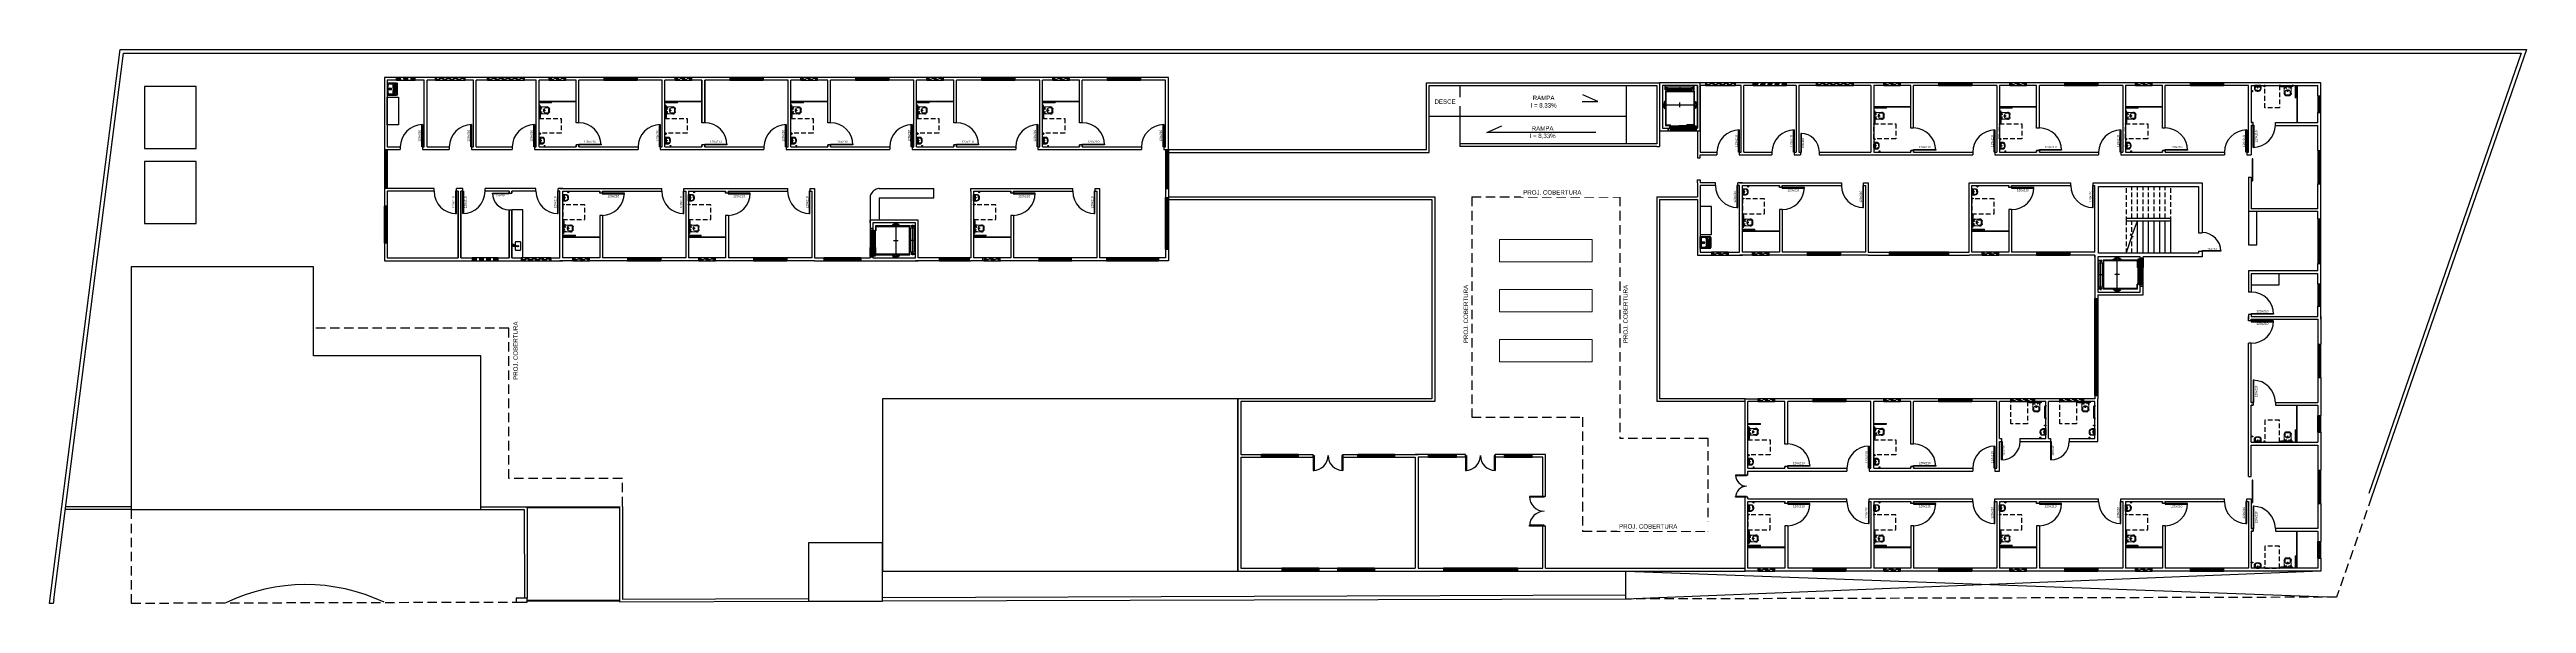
# Model space of a CAD drawing. Header units: centimetres. Extents: x 45464 to 685908, y 11779 to 14769.
# Drawn here: x 672526 to 685908, y 11779 to 14769 of the extents above; entities outside this region: 1.
import ezdxf
from ezdxf.enums import TextEntityAlignment as Align

# ---------------------------------------------------------------- set-up
doc = ezdxf.new("R2010")
doc.units = ezdxf.units.CM
doc.header["$LTSCALE"] = 4
for name, pattern in [('DASHED2', [9.525, 6.35, -3.175]), ('HIDDEN', [9.525, 6.35, -3.175]), ('HIDDENX2', [19.05, 12.7, -6.35]), ('LTYPE_4', [112.5, 56.25, -56.25]), ('LTYPE_6', [168.75, 112.5, -28.125, 0, -28.125])]:
    doc.linetypes.add(name, pattern=pattern)
for name, color, linetype in [('0.1', 1, 'Continuous'), ('0.2', 2, 'Continuous'), ('0.4', 4, 'Continuous'), ('0.6', 6, 'Continuous'), ('001-MOBILIA', 253, 'Continuous'), ('02-CONT', 2, 'Continuous'), ('03-CONT', 3, 'Continuous'), ('08', 8, 'Continuous'), ('B-COTAS', 1, 'Continuous'), ('C-TEXTO-02', 2, 'Continuous'), ('PDF1_PH - Metal', 253, 'Continuous'), ('PROJEÇÕES', 1, 'DASHED2'), ('VISTA3', 3, 'Continuous')]:
    doc.layers.add(name, color=color, linetype=linetype)
doc.styles.add('2mm 1-50', font='arial.ttf', dxfattribs={"height": 0.1})
doc.styles.add('Esc.250', font='ERASLGHT.TTF', dxfattribs={"height": 45})
doc.styles.add('Símbolos', font='ERASLGHT.TTF')

# ---------------------------------------------------------------- blocks, each defined once
blk = doc.blocks.new('1_00e-flat-57-flat-1')
at = {"color": 1}
blk.add_arc((34, -63), 120, 90, 180, dxfattribs=at)
at = {"layer": '02-CONT'}
blk.add_lwpolyline([(34, -63), (30, -63), (30, 57), (34, 57)], close=True, dxfattribs=at)
blk = doc.blocks.new('1_00e-flat-56-flat-1')
at = {"color": 1}
blk.add_arc((34, -63), 120, 90, 180, dxfattribs=at)
at = {"layer": '02-CONT'}
blk.add_lwpolyline([(34, -63), (30, -63), (30, 57), (34, 57)], close=True, dxfattribs=at)
blk = doc.blocks.new('1_00e-flat-55-flat-1')
at = {"color": 1}
blk.add_arc((34, -63), 120, 90, 180, dxfattribs=at)
at = {"layer": '02-CONT'}
blk.add_lwpolyline([(34, -63), (30, -63), (30, 57), (34, 57)], close=True, dxfattribs=at)
blk = doc.blocks.new('1_00e-flat-54-flat-1')
at = {"color": 1}
blk.add_arc((34, 63), 120, 180, 270, dxfattribs=at)
at = {"layer": '02-CONT'}
blk.add_lwpolyline([(34, 63), (30, 63), (30, -57), (34, -57)], close=True, dxfattribs=at)
blk = doc.blocks.new('1_00e-flat-53-flat-1')
at = {"color": 1}
blk.add_arc((-34, 63), 120, 270, 0, dxfattribs=at)
at = {"layer": '02-CONT'}
blk.add_lwpolyline([(-34, 63), (-30, 63), (-30, -57), (-34, -57)], close=True, dxfattribs=at)
blk = doc.blocks.new('90d-flat-1-flat-1')
at = {"color": 1}
blk.add_arc((84, -2), 90, 180, 270, dxfattribs=at)
at = {"layer": '02-CONT'}
blk.add_lwpolyline([(84, -5), (-6, -5), (-6, -2), (84, -2)], close=True, dxfattribs=at)
blk = doc.blocks.new('1_00e-flat-52-flat-1')
at = {"color": 1}
blk.add_arc((34, 63), 120, 180, 270, dxfattribs=at)
at = {"layer": '02-CONT'}
blk.add_lwpolyline([(34, 63), (30, 63), (30, -57), (34, -57)], close=True, dxfattribs=at)
blk = doc.blocks.new('1_00e-flat-51-flat-1')
at = {"color": 1}
blk.add_arc((-63, -34), 120, 0, 90, dxfattribs=at)
at = {"layer": '02-CONT'}
blk.add_lwpolyline([(-63, -34), (-63, -30), (57, -30), (57, -34)], close=True, dxfattribs=at)
blk = doc.blocks.new('1_00e-flat-50-flat-1')
at = {"color": 1}
blk.add_arc((-63, -34), 120, 0, 90, dxfattribs=at)
at = {"layer": '02-CONT'}
blk.add_lwpolyline([(-63, -34), (-63, -30), (57, -30), (57, -34)], close=True, dxfattribs=at)
blk = doc.blocks.new('1_00e-flat-49-flat-1')
at = {"color": 1}
blk.add_arc((34, -63), 120, 90, 180, dxfattribs=at)
at = {"layer": '02-CONT'}
blk.add_lwpolyline([(34, -63), (30, -63), (30, 57), (34, 57)], close=True, dxfattribs=at)
blk = doc.blocks.new('1_00e-flat-48-flat-1')
at = {"color": 1}
blk.add_arc((34, -63), 120, 90, 180, dxfattribs=at)
at = {"layer": '02-CONT'}
blk.add_lwpolyline([(34, -63), (30, -63), (30, 57), (34, 57)], close=True, dxfattribs=at)
blk = doc.blocks.new('1_00e-flat-47-flat-1')
at = {"color": 1}
blk.add_arc((-63, -34), 120, 0, 90, dxfattribs=at)
at = {"layer": '02-CONT'}
blk.add_lwpolyline([(-63, -34), (-63, -30), (57, -30), (57, -34)], close=True, dxfattribs=at)
blk = doc.blocks.new('1_00e-flat-46-flat-1')
at = {"color": 1}
blk.add_arc((34, -63), 120, 90, 180, dxfattribs=at)
at = {"layer": '02-CONT'}
blk.add_lwpolyline([(34, -63), (30, -63), (30, 57), (34, 57)], close=True, dxfattribs=at)
blk = doc.blocks.new('1_00e-flat-45-flat-1')
at = {"color": 1}
blk.add_arc((-63, -34), 120, 0, 90, dxfattribs=at)
at = {"layer": '02-CONT'}
blk.add_lwpolyline([(-63, -34), (-63, -30), (57, -30), (57, -34)], close=True, dxfattribs=at)
blk = doc.blocks.new('1_00e-flat-44-flat-1')
at = {"color": 1}
blk.add_arc((34, -63), 120, 90, 180, dxfattribs=at)
at = {"layer": '02-CONT'}
blk.add_lwpolyline([(34, -63), (30, -63), (30, 57), (34, 57)], close=True, dxfattribs=at)
blk = doc.blocks.new('1_00e-flat-43-flat-1')
at = {"color": 1}
blk.add_arc((-63, -34), 120, 0, 90, dxfattribs=at)
at = {"layer": '02-CONT'}
blk.add_lwpolyline([(-63, -34), (-63, -30), (57, -30), (57, -34)], close=True, dxfattribs=at)
blk = doc.blocks.new('1_00e-flat-42-flat-1')
at = {"color": 1}
blk.add_arc((34, -63), 120, 90, 180, dxfattribs=at)
at = {"layer": '02-CONT'}
blk.add_lwpolyline([(34, -63), (30, -63), (30, 57), (34, 57)], close=True, dxfattribs=at)
blk = doc.blocks.new('1_00e-flat-41-flat-1')
at = {"color": 1}
blk.add_arc((34, 63), 120, 180, 270, dxfattribs=at)
at = {"layer": '02-CONT'}
blk.add_lwpolyline([(34, 63), (30, 63), (30, -57), (34, -57)], close=True, dxfattribs=at)
blk = doc.blocks.new('1_00e-flat-40-flat-1')
at = {"color": 1}
blk.add_arc((34, 63), 120, 180, 270, dxfattribs=at)
at = {"layer": '02-CONT'}
blk.add_lwpolyline([(34, 63), (30, 63), (30, -57), (34, -57)], close=True, dxfattribs=at)
blk = doc.blocks.new('Barra 3-flat-26-flat-1')
at = {"layer": 'PDF1_PH - Metal', "lineweight": 9}
for points in [[(-25387, 19065), (-25387, 19072), (-25386, 19072), (-25386, 19065)], [(-25387, 18996), (-25387, 19003), (-25386, 19003), (-25386, 18996)]]:
    blk.add_lwpolyline(points, close=True, dxfattribs=at)
for points in [[(-25385, 19070), (-25386, 19070)], [(-25385, 19066), (-25386, 19066)], [(-25382, 19003), (-25382, 19064)], [(-25379, 19003), (-25379, 19064)], [(-25385, 19001), (-25386, 19001)], [(-25385, 18997), (-25386, 18997)]]:
    blk.add_lwpolyline(points, dxfattribs=at)
for centre, radius, start, end in [((-25385, 19064), 6.14, 0.0361, 87.9477), ((-25385, 19064), 2.26, 14.5016, 88.1815), ((-25386, 19004), 6.99, 278.6936, 357.1299), ((-25385, 19004), 2.27, 273.7735, 356.2236)]:
    blk.add_arc(centre, radius, start, end, dxfattribs=at)
blk = doc.blocks.new('bacia sanit-flat-24-flat-1')
at = {"layer": 'PDF1_PH - Metal', "lineweight": 9}
for points in [[(16643, -24429), (16638, -24429)], [(16643, -24436), (16638, -24436)], [(16643, -24425), (16643, -24426), (16643, -24439), (16643, -24440)], [(16644, -24437), (16644, -24437), (16644, -24437), (16644, -24428), (16644, -24428), (16644, -24427)], [(16645, -24427), (16645, -24427), (16645, -24427), (16645, -24427), (16646, -24427), (16646, -24432), (16646, -24438), (16645, -24438), (16645, -24438), (16645, -24438)], [(16680, -24414), (16655, -24414)], [(16655, -24451), (16680, -24451)], [(16666, -24430), (16665, -24430), (16665, -24430), (16665, -24430), (16665, -24431), (16665, -24431), (16665, -24431), (16665, -24432), (16665, -24432), (16665, -24433), (16665, -24433), (16665, -24434), (16665, -24434), (16665, -24434), (16665, -24435), (16665, -24435), (16665, -24435)], [(16683, -24419), (16682, -24419), (16682, -24419), (16681, -24419), (16680, -24419), (16672, -24419), (16672, -24419), (16671, -24419), (16671, -24419), (16670, -24419)], [(16670, -24446), (16671, -24446), (16671, -24446), (16672, -24446), (16672, -24446), (16680, -24446), (16681, -24446), (16681, -24446), (16682, -24446), (16682, -24446), (16683, -24446)], [(16694, -24422), (16689, -24422)], [(16689, -24424), (16694, -24424), (16694, -24424)], [(16689, -24429), (16689, -24429), (16689, -24429), (16689, -24428), (16689, -24428), (16689, -24427), (16689, -24427), (16689, -24426), (16689, -24426), (16689, -24426), (16689, -24425), (16689, -24425), (16689, -24424)], [(16689, -24424), (16694, -24424), (16694, -24424)], [(16689, -24436), (16689, -24435), (16689, -24435), (16689, -24434), (16689, -24434), (16689, -24434), (16689, -24433), (16689, -24433), (16689, -24432), (16689, -24432), (16689, -24431), (16689, -24431), (16689, -24431), (16689, -24430), (16689, -24429)], [(16689, -24440), (16689, -24440), (16689, -24440), (16689, -24439), (16689, -24439), (16689, -24438), (16689, -24438), (16689, -24437), (16689, -24437), (16689, -24437), (16689, -24436), (16689, -24436)], [(16689, -24440), (16694, -24440), (16694, -24440)], [(16694, -24442), (16689, -24442)], [(16694, -24440), (16694, -24440), (16694, -24440), (16694, -24439), (16694, -24439), (16694, -24438), (16694, -24438), (16694, -24437), (16694, -24437), (16694, -24437), (16694, -24436), (16694, -24436), (16694, -24435), (16694, -24435), (16694, -24434), (16694, -24434), (16694, -24434), (16694, -24433), (16694, -24433), (16694, -24432), (16694, -24432), (16694, -24431), (16694, -24431), (16694, -24431), (16694, -24430), (16694, -24430), (16694, -24429), (16694, -24429), (16694, -24429), (16694, -24428), (16694, -24428), (16694, -24427), (16694, -24427), (16694, -24426), (16694, -24426), (16694, -24426), (16694, -24425), (16694, -24425), (16694, -24424)]]:
    blk.add_lwpolyline(points, dxfattribs=at)
at = {"layer": 'PDF1_PH - Metal', "lineweight": 211}
blk.add_lwpolyline([(16670, -24432), (16670, -24432), (16670, -24432)], dxfattribs=at)
for points in [[(16694, -24424, 0.086524), (16693, -24422, 0.264906), (16680, -24414)], [(16694, -24440, -0.086524), (16693, -24443, -0.264906), (16680, -24451)]]:
    blk.add_lwpolyline(points, format="xyb", dxfattribs=at)
blk.add_circle((16653, -24425), 0.635, dxfattribs=at)
at = {"layer": 'PDF1_PH - Metal', "lineweight": 9}
blk.add_circle((16653, -24440), 0.635, dxfattribs=at)
at = {"layer": 'PDF1_PH - Metal', "lineweight": 211}
for centre, radius, start, end in [((16646, -24425), 3.02, 85.7407, 182.7074), ((16646, -24439), 3.16, 195.3968, 271.8339), ((16673, -24429), 27.6, 161.1987, 175.573), ((16672, -24436), 26.2, 182.9027, 198.9861), ((16657, -24424), 10.3, 98.1951, 155.373), ((16655, -24442), 8.83, 202.1944, 269.6783), ((16667, -23394), 1036, 269.9217, 270.0783), ((16667, -25678), 1243, 89.9347, 90.0653), ((16668, -24432), 2.55, 275.8679, 84.1321)]:
    blk.add_arc(centre, radius, start, end, dxfattribs=at)
at = {"layer": 'PDF1_PH - Metal', "lineweight": 9}
for centre, radius, start, end in [((16645, -24427), 0.423, 90, 180), ((16645, -24437), 0.423, 180, 270), ((16676, -24432), 14.5, 110.9822, 249.0178), ((16683, -24426), 6.82, 11.172, 90.6439), ((16683, -24439), 6.82, 269.3561, 348.828)]:
    blk.add_arc(centre, radius, start, end, dxfattribs=at)
blk = doc.blocks.new('L.51_P-flat-24-flat-1')
at = {"layer": '08'}
for p, q in [((0, -16), (0, 16)), ((0, 16), (0, 16)), ((1, 17), (1, 17)), ((1, 17), (1, 17)), ((1, 0), (1, 0)), ((2, 17), (2, 17)), ((2, 10), (2, 10)), ((6, 14), (4, 14)), ((6, 14), (4, 14)), ((6, 14), (6, 14)), ((9, 12), (8, 9)), ((11, 15), (10, 15)), ((12, 15), (12, 15)), ((17, 17), (17, 17)), ((21, 14), (21, 14)), ((0, -16), (0, -16)), ((1, -17), (1, -17)), ((1, -17), (1, -17)), ((2, -10), (2, -10)), ((2, -17), (2, -17)), ((6, -14), (4, -14)), ((6, -14), (4, -14)), ((6, -14), (6, -14)), ((9, -12), (8, -9)), ((11, -15), (10, -15)), ((12, -15), (12, -15)), ((17, -17), (17, -17)), ((21, -14), (21, -14))]:
    blk.add_line(p, q, dxfattribs=at)
for points in [[(0, 16), (0, 16, -0.380329), (1, 17)], [(1, 17), (1, 17, -0.007418), (2, 17)], [(2, 13), (2, 13, 0.047394), (1, 2)], [(1, 0), (1, 0, -0.05776), (2, 13)], [(1, 2), (1, 2, 0.010006), (1, 0)], [(1, -2), (1, -2, -0.010006), (1, 0)], [(2, 17, -0.006011), (4, 17, -0.005348), (7, 17, -0.004521), (12, 17, -0.006524), (14, 17, -0.013546), (17, 17)], [(2, 17, -0.00678), (4, 17, -0.004564), (6, 17, -0.002524), (8, 17, -0.004352), (12, 17, -0.006501), (14, 17, -0.013543), (17, 17)], [(4, 14), (4, 14, 0.334834), (2, 13)], [(2, 13), (2, 13, -0.332962), (4, 14)], [(2, 13), (2, 13, -0.000374), (2, 13)], [(4, 14), (4, 14, 0.000631), (4, 14)], [(11, 15, -0.005207), (10, 15, 0.005375), (9, 15, 0.00664), (9, 15, 0.004375), (8, 15, 0.001156), (7, 14, -0.003092), (6, 14)], [(6, 14, 0.002091), (6, 14, 0.001464), (8, 15, -0.004115), (8, 15, -0.007251), (9, 15)], [(7, 3, 0.012649), (7, 1, 0.007226), (7, 0)], [(9, 12), (9, 12, -0.307483), (11, 15)], [(9, 15, -0.00474), (9, 15, -0.002257), (10, 15, 0.000797), (10, 15)], [(12, 15), (12, 15, 0.000884), (11, 15)], [(11, 0), (11, 0, -0.124906), (11, 1)], [(11, 1), (11, 1, -0.2534), (12, 1)], [(12, 15), (12, 15, -0.021484), (12, 15)], [(12, 15, -0.041118), (12, 15, -0.033041), (12, 15, -0.026349), (12, 15, -0.020575), (12, 15, -0.016329), (12, 15, -0.013256), (12, 15, -0.016526), (12, 15, -0.01256), (12, 15, -0.007787), (12, 15)], [(12, 15, -0.032299), (12, 15, -0.039418), (12, 15, -0.046129), (12, 15, -0.058765), (12, 15, -0.15242), (12, 15, -0.058959), (12, 15, -0.046419), (12, 15, 0.005047), (12, 15, 0.034816), (12, 15, 0.004251), (12, 15, -0.041022), (12, 15)], [(12, 15, -0.048484), (12, 15, -0.048279), (12, 15, -0.084885), (12, 15, -0.141909), (12, 15, -0.057696), (12, 15, -0.043541), (12, 15, -0.040045), (12, 15, -0.034229), (12, 15, -0.023292), (12, 15, -0.016532), (12, 15, -0.014864), (12, 15, -0.018599), (12, 15, -0.010502), (11, 15)], [(19, 14, 0.025995), (16, 15, 0.0078), (15, 15, 0.006638), (12, 15)], [(12, 1), (12, 1, -0.381509), (13, 0)], [(17, 17, -0.021184), (19, 17, -0.011263), (20, 17)], [(21, 14, 0.022641), (20, 14, 0.018458), (19, 14)], [(20, 17, -0.041222), (22, 16, -0.064156), (25, 15, -0.11159), (27, 12, -0.047064), (28, 10, -0.01722), (29, 9, -0.01972), (29, 7, -0.013523), (29, 6, -0.009069), (30, 4)], [(21, 14, -0.030827), (22, 13, -0.09604), (24, 12, -0.063195), (25, 10, -0.034611), (26, 9, -0.022848), (26, 8)], [(27, 4, 0.00807), (27, 5, 0.011919), (27, 7, 0.013199), (26, 8, 0.008071), (26, 8)], [(27, 3), (27, 3, 0.005718), (27, 4)], [(27, 0), (27, 0, 0.019657), (27, 3)], [(30, 4), (30, 4, -0.024376), (30, 0)], [(30, 0), (30, 0, -0.024234), (30, -4)], [(1, -17), (1, -17, -0.380301), (0, -16)], [(1, 0), (1, 0, 0.05776), (2, -13)], [(2, -13), (2, -13, -0.047394), (1, -2)], [(2, -17), (2, -17, -0.007612), (1, -17)], [(4, -14), (4, -14, -0.334834), (2, -13)], [(2, -13), (2, -13, 0.000374), (2, -13)], [(2, -13), (2, -13, 0.332966), (4, -14)], [(2, -17, 0.006011), (4, -17, 0.005348), (7, -17, 0.004521), (12, -17, 0.006524), (14, -17, 0.013546), (17, -17)], [(17, -17, -0.014577), (14, -17, -0.005049), (13, -17, -0.003057), (11, -17, -0.003579), (7, -17, -0.005839), (4, -17, -0.006773), (2, -17)], [(4, -14), (4, -14, -0.000631), (4, -14)], [(11, -15, 0.005207), (10, -15, -0.005375), (9, -15, -0.00664), (9, -15, -0.004375), (8, -15, -0.001156), (7, -14, 0.003092), (6, -14)], [(6, -14, -0.002091), (6, -14, -0.001464), (8, -15, 0.004115), (8, -15, 0.007251), (9, -15)], [(7, -3, -0.012649), (7, -1, -0.007226), (7, 0)], [(9, -12), (9, -12, 0.307483), (11, -15)], [(9, -15, 0.00474), (9, -15, 0.002257), (10, -15, -0.000797), (10, -15)], [(11, 0), (11, 0, 0.124906), (11, -1)], [(11, -1), (11, -1, 0.2534), (12, -1)], [(12, -15), (12, -15, -0.000884), (11, -15)], [(11, -15, 0.009681), (11, -15, 0.009978), (11, -15, 0.026851), (11, -15, 0.027297), (11, -15, 0.027498), (11, -15, 0.032168), (12, -15, 0.049163), (12, -15, 0.186923), (12, -15, 0.107041), (12, -15, 0.038487), (12, -15, 0.012498), (12, -15, -0.025241), (12, -15, -0.046032), (11, -15)], [(11, -15, 0.031436), (11, -15, 0.037384), (11, -15, 0.040471), (11, -15, 0.050709), (11, -15, 0.178998), (11, -15, 0.053532), (11, -15, 0.043329), (11, -15, 0.036196), (11, -15, 0.039167), (11, -15, -0.07472), (11, -15, 0.042333), (11, -15)], [(11, -15, 0.034945), (11, -15, 0.02698), (11, -15, 0.021593), (11, -15, 0.016954), (11, -15, 0.017111), (12, -15, 0.016189), (12, -15, 0.01233), (12, -15, 0.012048), (12, -15)], [(12, -1), (12, -1, 0.381509), (13, 0)], [(12, -15, 0.002269), (14, -15, 0.004998), (15, -15, 0.007991), (16, -15, 0.025422), (19, -14)], [(12, -15), (12, -15, 0.021484), (12, -15)], [(12, -15, 0.048484), (12, -15, 0.048279), (12, -15, 0.084885), (12, -15, 0.141909), (12, -15, 0.057696), (12, -15, 0.043541), (12, -15, 0.040045), (12, -15, 0.034229), (12, -15, 0.023292), (12, -15, 0.016532), (12, -15, 0.014864), (12, -15, 0.018599), (12, -15, 0.010502), (11, -15)], [(12, -15, 0.032299), (12, -15, 0.039418), (12, -15, 0.046129), (12, -15, 0.058765), (12, -15, 0.15242), (12, -15, 0.058959), (12, -15, 0.046419), (12, -15, -0.005047), (12, -15, -0.034816), (12, -15, -0.004251), (12, -15, 0.041022), (12, -15)], [(12, -15, 0.041118), (12, -15, 0.033041), (12, -15, 0.026349), (12, -15, 0.020575), (12, -15, 0.016329), (12, -15, 0.013256), (12, -15, 0.016526), (12, -15, 0.01256), (12, -15, 0.007787), (12, -15)], [(20, -17, -0.02367), (18, -17, -0.009145), (17, -17)], [(19, -14, 0.020568), (20, -14, 0.019806), (21, -14)], [(30, -4, -0.007611), (29, -6, -0.01342), (29, -7, -0.036993), (28, -10, -0.053243), (27, -12, -0.127567), (24, -15, -0.05263), (22, -16, -0.024865), (20, -17, -0.007061), (20, -17)], [(21, -14, 0.030827), (22, -13, 0.09604), (24, -12, 0.063195), (25, -10, 0.034611), (26, -9, 0.022848), (26, -8)], [(27, -4, -0.00807), (27, -5, -0.011919), (27, -7, -0.013199), (26, -8, -0.008071), (26, -8)], [(27, 0), (27, 0, -0.019657), (27, -3)], [(27, -3), (27, -3, -0.005718), (27, -4)]]:
    blk.add_lwpolyline(points, format="xyb", dxfattribs=at)
at = {"layer": '08', "ltscale": 27.502596}
for centre in [(4, 6), (4, -6)]:
    blk.add_circle(centre, 1.22, dxfattribs=at)
at = {"layer": '08'}
for centre, radius, start, end in [((4, 0), 1.22, 0, 180), ((4, 0), 1.22, 180, 360), ((51, -1), 44, 167.345, 175.384), ((51, 1), 44, 184.616, 192.655)]:
    blk.add_arc(centre, radius, start, end, dxfattribs=at)
for centre, major_axis, ratio, start_param, end_param in [((12, 0), (-0.03, 1.44), 0.991671, 0.983616, 1.029637), ((12, 0), (-0.06, 1.44), 0.992169, 1.011226, 1.027848), ((12, 11), (-0.71, 3.15), 0.999971, 6.072313, 6.14966), ((12, 0), (-0.13, 1.46), 0.992499, 6.08291, 6.210576), ((12, 0), (-0.03, -1.44), 0.991671, 5.253548, 5.29957), ((12, 0), (-0.06, -1.44), 0.992169, 5.255337, 5.27196), ((11, -15), (-0.347, 0.538), 0.98852, 5.563301, 5.699979), ((11, -15), (-0.424, -0.48), 0.993745, 3.733046, 3.862859), ((12, 0), (-0.13, -1.46), 0.992499, 0.072609, 0.200275), ((12, -11), (-0.71, -3.15), 0.999971, 0.133525, 0.210872)]:
    blk.add_ellipse(centre, major_axis=major_axis, ratio=ratio, start_param=start_param, end_param=end_param, dxfattribs=at)
blk = doc.blocks.new('1_00e-flat-39-flat-1')
at = {"color": 1}
blk.add_arc((-63, 34), 120, 270, 0, dxfattribs=at)
at = {"layer": '02-CONT'}
blk.add_lwpolyline([(-63, 34), (-63, 30), (57, 30), (57, 34)], close=True, dxfattribs=at)
blk = doc.blocks.new('1_00e-flat-38-flat-1')
at = {"color": 1}
blk.add_arc((-63, 34), 120, 270, 0, dxfattribs=at)
at = {"layer": '02-CONT'}
blk.add_lwpolyline([(-63, 34), (-63, 30), (57, 30), (57, 34)], close=True, dxfattribs=at)
blk = doc.blocks.new('Barra 3-flat-25-flat-1')
at = {"layer": 'PDF1_PH - Metal', "lineweight": 9}
for points in [[(-25387, 19065), (-25387, 19072), (-25386, 19072), (-25386, 19065)], [(-25387, 18996), (-25387, 19003), (-25386, 19003), (-25386, 18996)]]:
    blk.add_lwpolyline(points, close=True, dxfattribs=at)
for points in [[(-25385, 19070), (-25386, 19070)], [(-25385, 19066), (-25386, 19066)], [(-25382, 19003), (-25382, 19064)], [(-25379, 19003), (-25379, 19064)], [(-25385, 19001), (-25386, 19001)], [(-25385, 18997), (-25386, 18997)]]:
    blk.add_lwpolyline(points, dxfattribs=at)
for centre, radius, start, end in [((-25385, 19064), 6.14, 0.0361, 87.9477), ((-25385, 19064), 2.26, 14.5016, 88.1815), ((-25386, 19004), 6.99, 278.6936, 357.1299), ((-25385, 19004), 2.27, 273.7735, 356.2236)]:
    blk.add_arc(centre, radius, start, end, dxfattribs=at)
blk = doc.blocks.new('bacia sanit-flat-23-flat-1')
at = {"layer": 'PDF1_PH - Metal', "lineweight": 9}
for points in [[(16643, -24429), (16638, -24429)], [(16643, -24436), (16638, -24436)], [(16643, -24425), (16643, -24426), (16643, -24439), (16643, -24440)], [(16644, -24437), (16644, -24437), (16644, -24437), (16644, -24428), (16644, -24428), (16644, -24427)], [(16645, -24427), (16645, -24427), (16645, -24427), (16645, -24427), (16646, -24427), (16646, -24432), (16646, -24438), (16645, -24438), (16645, -24438), (16645, -24438)], [(16680, -24414), (16655, -24414)], [(16655, -24451), (16680, -24451)], [(16666, -24430), (16665, -24430), (16665, -24430), (16665, -24430), (16665, -24431), (16665, -24431), (16665, -24431), (16665, -24432), (16665, -24432), (16665, -24433), (16665, -24433), (16665, -24434), (16665, -24434), (16665, -24434), (16665, -24435), (16665, -24435), (16665, -24435)], [(16683, -24419), (16682, -24419), (16682, -24419), (16681, -24419), (16680, -24419), (16672, -24419), (16672, -24419), (16671, -24419), (16671, -24419), (16670, -24419)], [(16670, -24446), (16671, -24446), (16671, -24446), (16672, -24446), (16672, -24446), (16680, -24446), (16681, -24446), (16681, -24446), (16682, -24446), (16682, -24446), (16683, -24446)], [(16694, -24422), (16689, -24422)], [(16689, -24424), (16694, -24424), (16694, -24424)], [(16689, -24429), (16689, -24429), (16689, -24429), (16689, -24428), (16689, -24428), (16689, -24427), (16689, -24427), (16689, -24426), (16689, -24426), (16689, -24426), (16689, -24425), (16689, -24425), (16689, -24424)], [(16689, -24424), (16694, -24424), (16694, -24424)], [(16689, -24436), (16689, -24435), (16689, -24435), (16689, -24434), (16689, -24434), (16689, -24434), (16689, -24433), (16689, -24433), (16689, -24432), (16689, -24432), (16689, -24431), (16689, -24431), (16689, -24431), (16689, -24430), (16689, -24429)], [(16689, -24440), (16689, -24440), (16689, -24440), (16689, -24439), (16689, -24439), (16689, -24438), (16689, -24438), (16689, -24437), (16689, -24437), (16689, -24437), (16689, -24436), (16689, -24436)], [(16689, -24440), (16694, -24440), (16694, -24440)], [(16694, -24442), (16689, -24442)], [(16694, -24440), (16694, -24440), (16694, -24440), (16694, -24439), (16694, -24439), (16694, -24438), (16694, -24438), (16694, -24437), (16694, -24437), (16694, -24437), (16694, -24436), (16694, -24436), (16694, -24435), (16694, -24435), (16694, -24434), (16694, -24434), (16694, -24434), (16694, -24433), (16694, -24433), (16694, -24432), (16694, -24432), (16694, -24431), (16694, -24431), (16694, -24431), (16694, -24430), (16694, -24430), (16694, -24429), (16694, -24429), (16694, -24429), (16694, -24428), (16694, -24428), (16694, -24427), (16694, -24427), (16694, -24426), (16694, -24426), (16694, -24426), (16694, -24425), (16694, -24425), (16694, -24424)]]:
    blk.add_lwpolyline(points, dxfattribs=at)
at = {"layer": 'PDF1_PH - Metal', "lineweight": 211}
blk.add_lwpolyline([(16670, -24432), (16670, -24432), (16670, -24432)], dxfattribs=at)
for points in [[(16694, -24424, 0.086524), (16693, -24422, 0.264906), (16680, -24414)], [(16694, -24440, -0.086524), (16693, -24443, -0.264906), (16680, -24451)]]:
    blk.add_lwpolyline(points, format="xyb", dxfattribs=at)
blk.add_circle((16653, -24425), 0.635, dxfattribs=at)
at = {"layer": 'PDF1_PH - Metal', "lineweight": 9}
blk.add_circle((16653, -24440), 0.635, dxfattribs=at)
at = {"layer": 'PDF1_PH - Metal', "lineweight": 211}
for centre, radius, start, end in [((16646, -24425), 3.02, 85.7407, 182.7074), ((16646, -24439), 3.16, 195.3968, 271.8339), ((16673, -24429), 27.6, 161.1987, 175.573), ((16672, -24436), 26.2, 182.9027, 198.9861), ((16657, -24424), 10.3, 98.1951, 155.373), ((16655, -24442), 8.83, 202.1944, 269.6783), ((16667, -23394), 1036, 269.9217, 270.0783), ((16667, -25678), 1243, 89.9347, 90.0653), ((16668, -24432), 2.55, 275.8679, 84.1321)]:
    blk.add_arc(centre, radius, start, end, dxfattribs=at)
at = {"layer": 'PDF1_PH - Metal', "lineweight": 9}
for centre, radius, start, end in [((16645, -24427), 0.423, 90, 180), ((16645, -24437), 0.423, 180, 270), ((16676, -24432), 14.5, 110.9822, 249.0178), ((16683, -24426), 6.82, 11.172, 90.6439), ((16683, -24439), 6.82, 269.3561, 348.828)]:
    blk.add_arc(centre, radius, start, end, dxfattribs=at)
blk = doc.blocks.new('L.51_P-flat-23-flat-1')
at = {"layer": '08'}
for p, q in [((0, -16), (0, 16)), ((0, 16), (0, 16)), ((1, 17), (1, 17)), ((1, 17), (1, 17)), ((1, 0), (1, 0)), ((2, 17), (2, 17)), ((2, 10), (2, 10)), ((6, 14), (4, 14)), ((6, 14), (4, 14)), ((6, 14), (6, 14)), ((9, 12), (8, 9)), ((11, 15), (10, 15)), ((12, 15), (12, 15)), ((17, 17), (17, 17)), ((21, 14), (21, 14)), ((0, -16), (0, -16)), ((1, -17), (1, -17)), ((1, -17), (1, -17)), ((2, -10), (2, -10)), ((2, -17), (2, -17)), ((6, -14), (4, -14)), ((6, -14), (4, -14)), ((6, -14), (6, -14)), ((9, -12), (8, -9)), ((11, -15), (10, -15)), ((12, -15), (12, -15)), ((17, -17), (17, -17)), ((21, -14), (21, -14))]:
    blk.add_line(p, q, dxfattribs=at)
for points in [[(0, 16), (0, 16, -0.380329), (1, 17)], [(1, 17), (1, 17, -0.007418), (2, 17)], [(2, 13), (2, 13, 0.047394), (1, 2)], [(1, 0), (1, 0, -0.05776), (2, 13)], [(1, 2), (1, 2, 0.010006), (1, 0)], [(1, -2), (1, -2, -0.010006), (1, 0)], [(2, 17, -0.006011), (4, 17, -0.005348), (7, 17, -0.004521), (12, 17, -0.006524), (14, 17, -0.013546), (17, 17)], [(2, 17, -0.00678), (4, 17, -0.004564), (6, 17, -0.002524), (8, 17, -0.004352), (12, 17, -0.006501), (14, 17, -0.013543), (17, 17)], [(4, 14), (4, 14, 0.334834), (2, 13)], [(2, 13), (2, 13, -0.332962), (4, 14)], [(2, 13), (2, 13, -0.000374), (2, 13)], [(4, 14), (4, 14, 0.000631), (4, 14)], [(11, 15, -0.005207), (10, 15, 0.005375), (9, 15, 0.00664), (9, 15, 0.004375), (8, 15, 0.001156), (7, 14, -0.003092), (6, 14)], [(6, 14, 0.002091), (6, 14, 0.001464), (8, 15, -0.004115), (8, 15, -0.007251), (9, 15)], [(7, 3, 0.012649), (7, 1, 0.007226), (7, 0)], [(9, 12), (9, 12, -0.307483), (11, 15)], [(9, 15, -0.00474), (9, 15, -0.002257), (10, 15, 0.000797), (10, 15)], [(12, 15), (12, 15, 0.000884), (11, 15)], [(11, 0), (11, 0, -0.124906), (11, 1)], [(11, 1), (11, 1, -0.2534), (12, 1)], [(12, 15), (12, 15, -0.021484), (12, 15)], [(12, 15, -0.041118), (12, 15, -0.033041), (12, 15, -0.026349), (12, 15, -0.020575), (12, 15, -0.016329), (12, 15, -0.013256), (12, 15, -0.016526), (12, 15, -0.01256), (12, 15, -0.007787), (12, 15)], [(12, 15, -0.032299), (12, 15, -0.039418), (12, 15, -0.046129), (12, 15, -0.058765), (12, 15, -0.15242), (12, 15, -0.058959), (12, 15, -0.046419), (12, 15, 0.005047), (12, 15, 0.034816), (12, 15, 0.004251), (12, 15, -0.041022), (12, 15)], [(12, 15, -0.048484), (12, 15, -0.048279), (12, 15, -0.084885), (12, 15, -0.141909), (12, 15, -0.057696), (12, 15, -0.043541), (12, 15, -0.040045), (12, 15, -0.034229), (12, 15, -0.023292), (12, 15, -0.016532), (12, 15, -0.014864), (12, 15, -0.018599), (12, 15, -0.010502), (11, 15)], [(19, 14, 0.025995), (16, 15, 0.0078), (15, 15, 0.006638), (12, 15)], [(12, 1), (12, 1, -0.381509), (13, 0)], [(17, 17, -0.021184), (19, 17, -0.011263), (20, 17)], [(21, 14, 0.022641), (20, 14, 0.018458), (19, 14)], [(20, 17, -0.041222), (22, 16, -0.064156), (25, 15, -0.11159), (27, 12, -0.047064), (28, 10, -0.01722), (29, 9, -0.01972), (29, 7, -0.013523), (29, 6, -0.009069), (30, 4)], [(21, 14, -0.030827), (22, 13, -0.09604), (24, 12, -0.063195), (25, 10, -0.034611), (26, 9, -0.022848), (26, 8)], [(27, 4, 0.00807), (27, 5, 0.011919), (27, 7, 0.013199), (26, 8, 0.008071), (26, 8)], [(27, 3), (27, 3, 0.005718), (27, 4)], [(27, 0), (27, 0, 0.019657), (27, 3)], [(30, 4), (30, 4, -0.024376), (30, 0)], [(30, 0), (30, 0, -0.024234), (30, -4)], [(1, -17), (1, -17, -0.380301), (0, -16)], [(1, 0), (1, 0, 0.05776), (2, -13)], [(2, -13), (2, -13, -0.047394), (1, -2)], [(2, -17), (2, -17, -0.007612), (1, -17)], [(4, -14), (4, -14, -0.334834), (2, -13)], [(2, -13), (2, -13, 0.000374), (2, -13)], [(2, -13), (2, -13, 0.332966), (4, -14)], [(2, -17, 0.006011), (4, -17, 0.005348), (7, -17, 0.004521), (12, -17, 0.006524), (14, -17, 0.013546), (17, -17)], [(17, -17, -0.014577), (14, -17, -0.005049), (13, -17, -0.003057), (11, -17, -0.003579), (7, -17, -0.005839), (4, -17, -0.006773), (2, -17)], [(4, -14), (4, -14, -0.000631), (4, -14)], [(11, -15, 0.005207), (10, -15, -0.005375), (9, -15, -0.00664), (9, -15, -0.004375), (8, -15, -0.001156), (7, -14, 0.003092), (6, -14)], [(6, -14, -0.002091), (6, -14, -0.001464), (8, -15, 0.004115), (8, -15, 0.007251), (9, -15)], [(7, -3, -0.012649), (7, -1, -0.007226), (7, 0)], [(9, -12), (9, -12, 0.307483), (11, -15)], [(9, -15, 0.00474), (9, -15, 0.002257), (10, -15, -0.000797), (10, -15)], [(11, 0), (11, 0, 0.124906), (11, -1)], [(11, -1), (11, -1, 0.2534), (12, -1)], [(12, -15), (12, -15, -0.000884), (11, -15)], [(11, -15, 0.009681), (11, -15, 0.009978), (11, -15, 0.026851), (11, -15, 0.027297), (11, -15, 0.027498), (11, -15, 0.032168), (12, -15, 0.049163), (12, -15, 0.186923), (12, -15, 0.107041), (12, -15, 0.038487), (12, -15, 0.012498), (12, -15, -0.025241), (12, -15, -0.046032), (11, -15)], [(11, -15, 0.031436), (11, -15, 0.037384), (11, -15, 0.040471), (11, -15, 0.050709), (11, -15, 0.178998), (11, -15, 0.053532), (11, -15, 0.043329), (11, -15, 0.036196), (11, -15, 0.039167), (11, -15, -0.07472), (11, -15, 0.042333), (11, -15)], [(11, -15, 0.034945), (11, -15, 0.02698), (11, -15, 0.021593), (11, -15, 0.016954), (11, -15, 0.017111), (12, -15, 0.016189), (12, -15, 0.01233), (12, -15, 0.012048), (12, -15)], [(12, -1), (12, -1, 0.381509), (13, 0)], [(12, -15, 0.002269), (14, -15, 0.004998), (15, -15, 0.007991), (16, -15, 0.025422), (19, -14)], [(12, -15), (12, -15, 0.021484), (12, -15)], [(12, -15, 0.048484), (12, -15, 0.048279), (12, -15, 0.084885), (12, -15, 0.141909), (12, -15, 0.057696), (12, -15, 0.043541), (12, -15, 0.040045), (12, -15, 0.034229), (12, -15, 0.023292), (12, -15, 0.016532), (12, -15, 0.014864), (12, -15, 0.018599), (12, -15, 0.010502), (11, -15)], [(12, -15, 0.032299), (12, -15, 0.039418), (12, -15, 0.046129), (12, -15, 0.058765), (12, -15, 0.15242), (12, -15, 0.058959), (12, -15, 0.046419), (12, -15, -0.005047), (12, -15, -0.034816), (12, -15, -0.004251), (12, -15, 0.041022), (12, -15)], [(12, -15, 0.041118), (12, -15, 0.033041), (12, -15, 0.026349), (12, -15, 0.020575), (12, -15, 0.016329), (12, -15, 0.013256), (12, -15, 0.016526), (12, -15, 0.01256), (12, -15, 0.007787), (12, -15)], [(20, -17, -0.02367), (18, -17, -0.009145), (17, -17)], [(19, -14, 0.020568), (20, -14, 0.019806), (21, -14)], [(30, -4, -0.007611), (29, -6, -0.01342), (29, -7, -0.036993), (28, -10, -0.053243), (27, -12, -0.127567), (24, -15, -0.05263), (22, -16, -0.024865), (20, -17, -0.007061), (20, -17)], [(21, -14, 0.030827), (22, -13, 0.09604), (24, -12, 0.063195), (25, -10, 0.034611), (26, -9, 0.022848), (26, -8)], [(27, -4, -0.00807), (27, -5, -0.011919), (27, -7, -0.013199), (26, -8, -0.008071), (26, -8)], [(27, 0), (27, 0, -0.019657), (27, -3)], [(27, -3), (27, -3, -0.005718), (27, -4)]]:
    blk.add_lwpolyline(points, format="xyb", dxfattribs=at)
at = {"layer": '08', "ltscale": 27.502596}
for centre in [(4, 6), (4, -6)]:
    blk.add_circle(centre, 1.22, dxfattribs=at)
at = {"layer": '08'}
for centre, radius, start, end in [((4, 0), 1.22, 0, 180), ((4, 0), 1.22, 180, 360), ((51, -1), 44, 167.345, 175.384), ((51, 1), 44, 184.616, 192.655)]:
    blk.add_arc(centre, radius, start, end, dxfattribs=at)
for centre, major_axis, ratio, start_param, end_param in [((12, 0), (-0.03, 1.44), 0.991671, 0.983616, 1.029637), ((12, 0), (-0.06, 1.44), 0.992169, 1.011226, 1.027848), ((12, 11), (-0.71, 3.15), 0.999971, 6.072313, 6.14966), ((12, 0), (-0.13, 1.46), 0.992499, 6.08291, 6.210576), ((12, 0), (-0.03, -1.44), 0.991671, 5.253548, 5.29957), ((12, 0), (-0.06, -1.44), 0.992169, 5.255337, 5.27196), ((11, -15), (-0.347, 0.538), 0.98852, 5.563301, 5.699979), ((11, -15), (-0.424, -0.48), 0.993745, 3.733046, 3.862859), ((12, 0), (-0.13, -1.46), 0.992499, 0.072609, 0.200275), ((12, -11), (-0.71, -3.15), 0.999971, 0.133525, 0.210872)]:
    blk.add_ellipse(centre, major_axis=major_axis, ratio=ratio, start_param=start_param, end_param=end_param, dxfattribs=at)
blk = doc.blocks.new('Barra 3-flat-24-flat-1')
at = {"layer": 'PDF1_PH - Metal', "lineweight": 9}
for points in [[(-25387, -18996), (-25387, -19003), (-25386, -19003), (-25386, -18996)], [(-25387, -19065), (-25387, -19072), (-25386, -19072), (-25386, -19065)]]:
    blk.add_lwpolyline(points, close=True, dxfattribs=at)
for points in [[(-25385, -18997), (-25386, -18997)], [(-25385, -19001), (-25386, -19001)], [(-25385, -19066), (-25386, -19066)], [(-25385, -19070), (-25386, -19070)], [(-25382, -19003), (-25382, -19064)], [(-25379, -19003), (-25379, -19064)]]:
    blk.add_lwpolyline(points, dxfattribs=at)
for centre, radius, start, end in [((-25386, -19004), 6.99, 2.8701, 81.3064), ((-25385, -19004), 2.27, 3.7764, 86.2265), ((-25385, -19064), 6.14, 272.0523, 359.9639), ((-25385, -19064), 2.26, 271.8185, 345.4984)]:
    blk.add_arc(centre, radius, start, end, dxfattribs=at)
blk = doc.blocks.new('bacia sanit-flat-22-flat-1')
at = {"layer": 'PDF1_PH - Metal', "lineweight": 9}
for points in [[(16643, 24436), (16638, 24436)], [(16643, 24429), (16638, 24429)], [(16643, 24425), (16643, 24426), (16643, 24439), (16643, 24440)], [(16644, 24437), (16644, 24437), (16644, 24437), (16644, 24428), (16644, 24428), (16644, 24427)], [(16645, 24427), (16645, 24427), (16645, 24427), (16645, 24427), (16646, 24427), (16646, 24432), (16646, 24438), (16645, 24438), (16645, 24438), (16645, 24438)], [(16655, 24451), (16680, 24451)], [(16680, 24414), (16655, 24414)], [(16666, 24430), (16665, 24430), (16665, 24430), (16665, 24430), (16665, 24431), (16665, 24431), (16665, 24431), (16665, 24432), (16665, 24432), (16665, 24433), (16665, 24433), (16665, 24434), (16665, 24434), (16665, 24434), (16665, 24435), (16665, 24435), (16665, 24435)], [(16670, 24446), (16671, 24446), (16671, 24446), (16672, 24446), (16672, 24446), (16680, 24446), (16681, 24446), (16681, 24446), (16682, 24446), (16682, 24446), (16683, 24446)], [(16683, 24419), (16682, 24419), (16682, 24419), (16681, 24419), (16680, 24419), (16672, 24419), (16672, 24419), (16671, 24419), (16671, 24419), (16670, 24419)], [(16694, 24442), (16689, 24442)], [(16689, 24440), (16694, 24440), (16694, 24440)], [(16689, 24440), (16689, 24440), (16689, 24440), (16689, 24439), (16689, 24439), (16689, 24438), (16689, 24438), (16689, 24437), (16689, 24437), (16689, 24437), (16689, 24436), (16689, 24436)], [(16689, 24436), (16689, 24435), (16689, 24435), (16689, 24434), (16689, 24434), (16689, 24434), (16689, 24433), (16689, 24433), (16689, 24432), (16689, 24432), (16689, 24431), (16689, 24431), (16689, 24431), (16689, 24430), (16689, 24429)], [(16689, 24429), (16689, 24429), (16689, 24429), (16689, 24428), (16689, 24428), (16689, 24427), (16689, 24427), (16689, 24426), (16689, 24426), (16689, 24426), (16689, 24425), (16689, 24425), (16689, 24424)], [(16689, 24424), (16694, 24424), (16694, 24424)], [(16689, 24424), (16694, 24424), (16694, 24424)], [(16694, 24422), (16689, 24422)], [(16694, 24440), (16694, 24440), (16694, 24440), (16694, 24439), (16694, 24439), (16694, 24438), (16694, 24438), (16694, 24437), (16694, 24437), (16694, 24437), (16694, 24436), (16694, 24436), (16694, 24435), (16694, 24435), (16694, 24434), (16694, 24434), (16694, 24434), (16694, 24433), (16694, 24433), (16694, 24432), (16694, 24432), (16694, 24431), (16694, 24431), (16694, 24431), (16694, 24430), (16694, 24430), (16694, 24429), (16694, 24429), (16694, 24429), (16694, 24428), (16694, 24428), (16694, 24427), (16694, 24427), (16694, 24426), (16694, 24426), (16694, 24426), (16694, 24425), (16694, 24425), (16694, 24424)]]:
    blk.add_lwpolyline(points, dxfattribs=at)
at = {"layer": 'PDF1_PH - Metal', "lineweight": 211}
blk.add_lwpolyline([(16670, 24432), (16670, 24432), (16670, 24432)], dxfattribs=at)
for points in [[(16694, 24440, 0.086524), (16693, 24443, 0.264906), (16680, 24451)], [(16694, 24424, -0.086524), (16693, 24422, -0.264906), (16680, 24414)]]:
    blk.add_lwpolyline(points, format="xyb", dxfattribs=at)
at = {"layer": 'PDF1_PH - Metal', "lineweight": 9}
blk.add_circle((16653, 24440), 0.635, dxfattribs=at)
at = {"layer": 'PDF1_PH - Metal', "lineweight": 211}
blk.add_circle((16653, 24425), 0.635, dxfattribs=at)
for centre, radius, start, end in [((16646, 24439), 3.16, 88.1661, 164.6032), ((16646, 24425), 3.02, 177.2926, 274.2593), ((16672, 24436), 26.2, 161.0139, 177.0973), ((16673, 24429), 27.6, 184.427, 198.8013), ((16655, 24442), 8.83, 90.3217, 157.8056), ((16657, 24424), 10.3, 204.627, 261.8049), ((16667, 25678), 1243, 269.9347, 270.0653), ((16667, 23394), 1036, 89.9217, 90.0783), ((16668, 24432), 2.55, 275.8679, 84.1321)]:
    blk.add_arc(centre, radius, start, end, dxfattribs=at)
at = {"layer": 'PDF1_PH - Metal', "lineweight": 9}
for centre, radius, start, end in [((16645, 24437), 0.423, 90, 180), ((16645, 24427), 0.423, 180, 270), ((16676, 24432), 14.5, 110.9822, 249.0178), ((16683, 24439), 6.82, 11.172, 90.6439), ((16683, 24426), 6.82, 269.3561, 348.828)]:
    blk.add_arc(centre, radius, start, end, dxfattribs=at)
blk = doc.blocks.new('L.51_P-flat-22-flat-1')
at = {"layer": '08'}
for p, q in [((0, 16), (0, 16)), ((0, 16), (0, -16)), ((1, 17), (1, 17)), ((1, 17), (1, 17)), ((2, 17), (2, 17)), ((2, 10), (2, 10)), ((6, 14), (4, 14)), ((6, 14), (4, 14)), ((6, 14), (6, 14)), ((9, 12), (8, 9)), ((11, 15), (10, 15)), ((12, 15), (12, 15)), ((17, 17), (17, 17)), ((21, 14), (21, 14)), ((0, -16), (0, -16)), ((1, 0), (1, 0)), ((1, -17), (1, -17)), ((1, -17), (1, -17)), ((2, -10), (2, -10)), ((2, -17), (2, -17)), ((6, -14), (4, -14)), ((6, -14), (4, -14)), ((6, -14), (6, -14)), ((9, -12), (8, -9)), ((11, -15), (10, -15)), ((12, -15), (12, -15)), ((17, -17), (17, -17)), ((21, -14), (21, -14))]:
    blk.add_line(p, q, dxfattribs=at)
for points in [[(1, 17), (1, 17, 0.380301), (0, 16)], [(2, 17), (2, 17, 0.007612), (1, 17)], [(2, 13), (2, 13, 0.047394), (1, 2)], [(1, 0), (1, 0, -0.05776), (2, 13)], [(1, 2), (1, 2, 0.010006), (1, 0)], [(1, 0), (1, 0, 0.05776), (2, -13)], [(2, 17, -0.006011), (4, 17, -0.005348), (7, 17, -0.004521), (12, 17, -0.006524), (14, 17, -0.013546), (17, 17)], [(17, 17, 0.014577), (14, 17, 0.005049), (13, 17, 0.003057), (11, 17, 0.003579), (7, 17, 0.005839), (4, 17, 0.006773), (2, 17)], [(4, 14), (4, 14, 0.334834), (2, 13)], [(2, 13), (2, 13, -0.332966), (4, 14)], [(2, 13), (2, 13, -0.000374), (2, 13)], [(4, 14), (4, 14, 0.000631), (4, 14)], [(11, 15, -0.005207), (10, 15, 0.005375), (9, 15, 0.00664), (9, 15, 0.004375), (8, 15, 0.001156), (7, 14, -0.003092), (6, 14)], [(6, 14, 0.002091), (6, 14, 0.001464), (8, 15, -0.004115), (8, 15, -0.007251), (9, 15)], [(7, 3, 0.012649), (7, 1, 0.007226), (7, 0)], [(7, -3, -0.012649), (7, -1, -0.007226), (7, 0)], [(9, 12), (9, 12, -0.307483), (11, 15)], [(9, 15, -0.00474), (9, 15, -0.002257), (10, 15, 0.000797), (10, 15)], [(12, 15), (12, 15, 0.000884), (11, 15)], [(11, 15, -0.009681), (11, 15, -0.009978), (11, 15, -0.026851), (11, 15, -0.027297), (11, 15, -0.027498), (11, 15, -0.032168), (12, 15, -0.049163), (12, 15, -0.186923), (12, 15, -0.107041), (12, 15, -0.038487), (12, 15, -0.012498), (12, 15, 0.025241), (12, 15, 0.046032), (11, 15)], [(11, 15, -0.031436), (11, 15, -0.037384), (11, 15, -0.040471), (11, 15, -0.050709), (11, 15, -0.178998), (11, 15, -0.053532), (11, 15, -0.043329), (11, 15, -0.036196), (11, 15, -0.039167), (11, 15, 0.07472), (11, 15, -0.042333), (11, 15)], [(11, 15, -0.034945), (11, 15, -0.02698), (11, 15, -0.021593), (11, 15, -0.016954), (11, 15, -0.017111), (12, 15, -0.016189), (12, 15, -0.01233), (12, 15, -0.012048), (12, 15)], [(11, 1), (11, 1, -0.2534), (12, 1)], [(11, 0), (11, 0, -0.124906), (11, 1)], [(12, 15), (12, 15, -0.021484), (12, 15)], [(12, 15, -0.048484), (12, 15, -0.048279), (12, 15, -0.084885), (12, 15, -0.141909), (12, 15, -0.057696), (12, 15, -0.043541), (12, 15, -0.040045), (12, 15, -0.034229), (12, 15, -0.023292), (12, 15, -0.016532), (12, 15, -0.014864), (12, 15, -0.018599), (12, 15, -0.010502), (11, 15)], [(12, 15, -0.032299), (12, 15, -0.039418), (12, 15, -0.046129), (12, 15, -0.058765), (12, 15, -0.15242), (12, 15, -0.058959), (12, 15, -0.046419), (12, 15, 0.005047), (12, 15, 0.034816), (12, 15, 0.004251), (12, 15, -0.041022), (12, 15)], [(12, 15, -0.041118), (12, 15, -0.033041), (12, 15, -0.026349), (12, 15, -0.020575), (12, 15, -0.016329), (12, 15, -0.013256), (12, 15, -0.016526), (12, 15, -0.01256), (12, 15, -0.007787), (12, 15)], [(12, 15, -0.002269), (14, 15, -0.004998), (15, 15, -0.007991), (16, 15, -0.025422), (19, 14)], [(12, 1), (12, 1, -0.381509), (13, 0)], [(12, -1), (12, -1, 0.381509), (13, 0)], [(20, 17, 0.02367), (18, 17, 0.009145), (17, 17)], [(19, 14, -0.020568), (20, 14, -0.019806), (21, 14)], [(30, 4, 0.007611), (29, 6, 0.01342), (29, 7, 0.036993), (28, 10, 0.053243), (27, 12, 0.127567), (24, 15, 0.05263), (22, 16, 0.024865), (20, 17, 0.007061), (20, 17)], [(21, 14, -0.030827), (22, 13, -0.09604), (24, 12, -0.063195), (25, 10, -0.034611), (26, 9, -0.022848), (26, 8)], [(27, 4, 0.00807), (27, 5, 0.011919), (27, 7, 0.013199), (26, 8, 0.008071), (26, 8)], [(27, 3), (27, 3, 0.005718), (27, 4)], [(27, 0), (27, 0, 0.019657), (27, 3)], [(27, 0), (27, 0, -0.019657), (27, -3)], [(30, 0), (30, 0, 0.024234), (30, 4)], [(0, -16), (0, -16, 0.380329), (1, -17)], [(1, -2), (1, -2, -0.010006), (1, 0)], [(2, -13), (2, -13, -0.047394), (1, -2)], [(1, -17), (1, -17, 0.007418), (2, -17)], [(4, -14), (4, -14, -0.334834), (2, -13)], [(2, -13), (2, -13, 0.000374), (2, -13)], [(2, -13), (2, -13, 0.332962), (4, -14)], [(2, -17, 0.006011), (4, -17, 0.005348), (7, -17, 0.004521), (12, -17, 0.006524), (14, -17, 0.013546), (17, -17)], [(2, -17, 0.00678), (4, -17, 0.004564), (6, -17, 0.002524), (8, -17, 0.004352), (12, -17, 0.006501), (14, -17, 0.013543), (17, -17)], [(4, -14), (4, -14, -0.000631), (4, -14)], [(11, -15, 0.005207), (10, -15, -0.005375), (9, -15, -0.00664), (9, -15, -0.004375), (8, -15, -0.001156), (7, -14, 0.003092), (6, -14)], [(6, -14, -0.002091), (6, -14, -0.001464), (8, -15, 0.004115), (8, -15, 0.007251), (9, -15)], [(9, -12), (9, -12, 0.307483), (11, -15)], [(9, -15, 0.00474), (9, -15, 0.002257), (10, -15, -0.000797), (10, -15)], [(11, 0), (11, 0, 0.124906), (11, -1)], [(11, -1), (11, -1, 0.2534), (12, -1)], [(12, -15), (12, -15, -0.000884), (11, -15)], [(19, -14, -0.025995), (16, -15, -0.0078), (15, -15, -0.006638), (12, -15)], [(12, -15), (12, -15, 0.021484), (12, -15)], [(12, -15, 0.041118), (12, -15, 0.033041), (12, -15, 0.026349), (12, -15, 0.020575), (12, -15, 0.016329), (12, -15, 0.013256), (12, -15, 0.016526), (12, -15, 0.01256), (12, -15, 0.007787), (12, -15)], [(12, -15, 0.032299), (12, -15, 0.039418), (12, -15, 0.046129), (12, -15, 0.058765), (12, -15, 0.15242), (12, -15, 0.058959), (12, -15, 0.046419), (12, -15, -0.005047), (12, -15, -0.034816), (12, -15, -0.004251), (12, -15, 0.041022), (12, -15)], [(12, -15, 0.048484), (12, -15, 0.048279), (12, -15, 0.084885), (12, -15, 0.141909), (12, -15, 0.057696), (12, -15, 0.043541), (12, -15, 0.040045), (12, -15, 0.034229), (12, -15, 0.023292), (12, -15, 0.016532), (12, -15, 0.014864), (12, -15, 0.018599), (12, -15, 0.010502), (11, -15)], [(17, -17, 0.021184), (19, -17, 0.011263), (20, -17)], [(21, -14, -0.022641), (20, -14, -0.018458), (19, -14)], [(20, -17, 0.041222), (22, -16, 0.064156), (25, -15, 0.11159), (27, -12, 0.047064), (28, -10, 0.01722), (29, -9, 0.01972), (29, -7, 0.013523), (29, -6, 0.009069), (30, -4)], [(21, -14, 0.030827), (22, -13, 0.09604), (24, -12, 0.063195), (25, -10, 0.034611), (26, -9, 0.022848), (26, -8)], [(27, -4, -0.00807), (27, -5, -0.011919), (27, -7, -0.013199), (26, -8, -0.008071), (26, -8)], [(27, -3), (27, -3, -0.005718), (27, -4)], [(30, -4), (30, -4, 0.024376), (30, 0)]]:
    blk.add_lwpolyline(points, format="xyb", dxfattribs=at)
at = {"layer": '08', "ltscale": 27.502596}
for centre in [(4, 6), (4, -6)]:
    blk.add_circle(centre, 1.22, dxfattribs=at)
at = {"layer": '08'}
for centre, radius, start, end in [((4, 0), 1.22, 0, 180), ((4, 0), 1.22, 180, 360), ((51, -1), 44, 167.345, 175.384), ((51, 1), 44, 184.616, 192.655)]:
    blk.add_arc(centre, radius, start, end, dxfattribs=at)
for centre, major_axis, ratio, start_param, end_param in [((11, 15), (0.347, 0.538), 0.98852, -2.558386, -2.421709), ((11, 15), (0.424, -0.48), 0.993745, -0.721267, -0.591454), ((12, 0), (0.03, -1.44), 0.991671, -2.157977, -2.111955), ((12, 0), (0.06, -1.44), 0.992169, -2.130367, -2.113744), ((12, 11), (0.71, -3.15), 0.999971, 2.93072, 3.008068), ((12, 0), (0.13, -1.46), 0.992499, 2.941317, 3.068984), ((12, 0), (0.03, 1.44), 0.991671, 2.111955, 2.157977), ((12, 0), (0.06, 1.44), 0.992169, 2.113744, 2.130367), ((12, 0), (0.13, 1.46), 0.992499, -3.068984, -2.941317), ((12, -11), (0.71, 3.15), 0.999971, -3.008068, -2.93072)]:
    blk.add_ellipse(centre, major_axis=major_axis, ratio=ratio, start_param=start_param, end_param=end_param, dxfattribs=at)
blk = doc.blocks.new('Barra 3-flat-23-flat-1')
at = {"layer": 'PDF1_PH - Metal', "lineweight": 9}
for points in [[(-25387, -18996), (-25387, -19003), (-25386, -19003), (-25386, -18996)], [(-25387, -19065), (-25387, -19072), (-25386, -19072), (-25386, -19065)]]:
    blk.add_lwpolyline(points, close=True, dxfattribs=at)
for points in [[(-25385, -18997), (-25386, -18997)], [(-25385, -19001), (-25386, -19001)], [(-25385, -19066), (-25386, -19066)], [(-25385, -19070), (-25386, -19070)], [(-25382, -19003), (-25382, -19064)], [(-25379, -19003), (-25379, -19064)]]:
    blk.add_lwpolyline(points, dxfattribs=at)
for centre, radius, start, end in [((-25386, -19004), 6.99, 2.8701, 81.3064), ((-25385, -19004), 2.27, 3.7764, 86.2265), ((-25385, -19064), 6.14, 272.0523, 359.9639), ((-25385, -19064), 2.26, 271.8185, 345.4984)]:
    blk.add_arc(centre, radius, start, end, dxfattribs=at)
blk = doc.blocks.new('bacia sanit-flat-21-flat-1')
at = {"layer": 'PDF1_PH - Metal', "lineweight": 9}
for points in [[(16643, 24436), (16638, 24436)], [(16643, 24429), (16638, 24429)], [(16643, 24425), (16643, 24426), (16643, 24439), (16643, 24440)], [(16644, 24437), (16644, 24437), (16644, 24437), (16644, 24428), (16644, 24428), (16644, 24427)], [(16645, 24427), (16645, 24427), (16645, 24427), (16645, 24427), (16646, 24427), (16646, 24432), (16646, 24438), (16645, 24438), (16645, 24438), (16645, 24438)], [(16655, 24451), (16680, 24451)], [(16680, 24414), (16655, 24414)], [(16666, 24430), (16665, 24430), (16665, 24430), (16665, 24430), (16665, 24431), (16665, 24431), (16665, 24431), (16665, 24432), (16665, 24432), (16665, 24433), (16665, 24433), (16665, 24434), (16665, 24434), (16665, 24434), (16665, 24435), (16665, 24435), (16665, 24435)], [(16670, 24446), (16671, 24446), (16671, 24446), (16672, 24446), (16672, 24446), (16680, 24446), (16681, 24446), (16681, 24446), (16682, 24446), (16682, 24446), (16683, 24446)], [(16683, 24419), (16682, 24419), (16682, 24419), (16681, 24419), (16680, 24419), (16672, 24419), (16672, 24419), (16671, 24419), (16671, 24419), (16670, 24419)], [(16694, 24442), (16689, 24442)], [(16689, 24440), (16694, 24440), (16694, 24440)], [(16689, 24440), (16689, 24440), (16689, 24440), (16689, 24439), (16689, 24439), (16689, 24438), (16689, 24438), (16689, 24437), (16689, 24437), (16689, 24437), (16689, 24436), (16689, 24436)], [(16689, 24436), (16689, 24435), (16689, 24435), (16689, 24434), (16689, 24434), (16689, 24434), (16689, 24433), (16689, 24433), (16689, 24432), (16689, 24432), (16689, 24431), (16689, 24431), (16689, 24431), (16689, 24430), (16689, 24429)], [(16689, 24429), (16689, 24429), (16689, 24429), (16689, 24428), (16689, 24428), (16689, 24427), (16689, 24427), (16689, 24426), (16689, 24426), (16689, 24426), (16689, 24425), (16689, 24425), (16689, 24424)], [(16689, 24424), (16694, 24424), (16694, 24424)], [(16689, 24424), (16694, 24424), (16694, 24424)], [(16694, 24422), (16689, 24422)], [(16694, 24440), (16694, 24440), (16694, 24440), (16694, 24439), (16694, 24439), (16694, 24438), (16694, 24438), (16694, 24437), (16694, 24437), (16694, 24437), (16694, 24436), (16694, 24436), (16694, 24435), (16694, 24435), (16694, 24434), (16694, 24434), (16694, 24434), (16694, 24433), (16694, 24433), (16694, 24432), (16694, 24432), (16694, 24431), (16694, 24431), (16694, 24431), (16694, 24430), (16694, 24430), (16694, 24429), (16694, 24429), (16694, 24429), (16694, 24428), (16694, 24428), (16694, 24427), (16694, 24427), (16694, 24426), (16694, 24426), (16694, 24426), (16694, 24425), (16694, 24425), (16694, 24424)]]:
    blk.add_lwpolyline(points, dxfattribs=at)
at = {"layer": 'PDF1_PH - Metal', "lineweight": 211}
blk.add_lwpolyline([(16670, 24432), (16670, 24432), (16670, 24432)], dxfattribs=at)
for points in [[(16694, 24440, 0.086524), (16693, 24443, 0.264906), (16680, 24451)], [(16694, 24424, -0.086524), (16693, 24422, -0.264906), (16680, 24414)]]:
    blk.add_lwpolyline(points, format="xyb", dxfattribs=at)
at = {"layer": 'PDF1_PH - Metal', "lineweight": 9}
blk.add_circle((16653, 24440), 0.635, dxfattribs=at)
at = {"layer": 'PDF1_PH - Metal', "lineweight": 211}
blk.add_circle((16653, 24425), 0.635, dxfattribs=at)
for centre, radius, start, end in [((16646, 24439), 3.16, 88.1661, 164.6032), ((16646, 24425), 3.02, 177.2926, 274.2593), ((16672, 24436), 26.2, 161.0139, 177.0973), ((16673, 24429), 27.6, 184.427, 198.8013), ((16655, 24442), 8.83, 90.3217, 157.8056), ((16657, 24424), 10.3, 204.627, 261.8049), ((16667, 25678), 1243, 269.9347, 270.0653), ((16667, 23394), 1036, 89.9217, 90.0783), ((16668, 24432), 2.55, 275.8679, 84.1321)]:
    blk.add_arc(centre, radius, start, end, dxfattribs=at)
at = {"layer": 'PDF1_PH - Metal', "lineweight": 9}
for centre, radius, start, end in [((16645, 24437), 0.423, 90, 180), ((16645, 24427), 0.423, 180, 270), ((16676, 24432), 14.5, 110.9822, 249.0178), ((16683, 24439), 6.82, 11.172, 90.6439), ((16683, 24426), 6.82, 269.3561, 348.828)]:
    blk.add_arc(centre, radius, start, end, dxfattribs=at)
blk = doc.blocks.new('L.51_P-flat-21-flat-1')
at = {"layer": '08'}
for p, q in [((0, 16), (0, 16)), ((0, 16), (0, -16)), ((1, 17), (1, 17)), ((1, 17), (1, 17)), ((2, 17), (2, 17)), ((2, 10), (2, 10)), ((6, 14), (4, 14)), ((6, 14), (4, 14)), ((6, 14), (6, 14)), ((9, 12), (8, 9)), ((11, 15), (10, 15)), ((12, 15), (12, 15)), ((17, 17), (17, 17)), ((21, 14), (21, 14)), ((0, -16), (0, -16)), ((1, 0), (1, 0)), ((1, -17), (1, -17)), ((1, -17), (1, -17)), ((2, -10), (2, -10)), ((2, -17), (2, -17)), ((6, -14), (4, -14)), ((6, -14), (4, -14)), ((6, -14), (6, -14)), ((9, -12), (8, -9)), ((11, -15), (10, -15)), ((12, -15), (12, -15)), ((17, -17), (17, -17)), ((21, -14), (21, -14))]:
    blk.add_line(p, q, dxfattribs=at)
for points in [[(1, 17), (1, 17, 0.380301), (0, 16)], [(2, 17), (2, 17, 0.007612), (1, 17)], [(2, 13), (2, 13, 0.047394), (1, 2)], [(1, 0), (1, 0, -0.05776), (2, 13)], [(1, 2), (1, 2, 0.010006), (1, 0)], [(1, 0), (1, 0, 0.05776), (2, -13)], [(2, 17, -0.006011), (4, 17, -0.005348), (7, 17, -0.004521), (12, 17, -0.006524), (14, 17, -0.013546), (17, 17)], [(17, 17, 0.014577), (14, 17, 0.005049), (13, 17, 0.003057), (11, 17, 0.003579), (7, 17, 0.005839), (4, 17, 0.006773), (2, 17)], [(4, 14), (4, 14, 0.334834), (2, 13)], [(2, 13), (2, 13, -0.332966), (4, 14)], [(2, 13), (2, 13, -0.000374), (2, 13)], [(4, 14), (4, 14, 0.000631), (4, 14)], [(11, 15, -0.005207), (10, 15, 0.005375), (9, 15, 0.00664), (9, 15, 0.004375), (8, 15, 0.001156), (7, 14, -0.003092), (6, 14)], [(6, 14, 0.002091), (6, 14, 0.001464), (8, 15, -0.004115), (8, 15, -0.007251), (9, 15)], [(7, 3, 0.012649), (7, 1, 0.007226), (7, 0)], [(7, -3, -0.012649), (7, -1, -0.007226), (7, 0)], [(9, 12), (9, 12, -0.307483), (11, 15)], [(9, 15, -0.00474), (9, 15, -0.002257), (10, 15, 0.000797), (10, 15)], [(12, 15), (12, 15, 0.000884), (11, 15)], [(11, 15, -0.009681), (11, 15, -0.009978), (11, 15, -0.026851), (11, 15, -0.027297), (11, 15, -0.027498), (11, 15, -0.032168), (12, 15, -0.049163), (12, 15, -0.186923), (12, 15, -0.107041), (12, 15, -0.038487), (12, 15, -0.012498), (12, 15, 0.025241), (12, 15, 0.046032), (11, 15)], [(11, 15, -0.031436), (11, 15, -0.037384), (11, 15, -0.040471), (11, 15, -0.050709), (11, 15, -0.178998), (11, 15, -0.053532), (11, 15, -0.043329), (11, 15, -0.036196), (11, 15, -0.039167), (11, 15, 0.07472), (11, 15, -0.042333), (11, 15)], [(11, 15, -0.034945), (11, 15, -0.02698), (11, 15, -0.021593), (11, 15, -0.016954), (11, 15, -0.017111), (12, 15, -0.016189), (12, 15, -0.01233), (12, 15, -0.012048), (12, 15)], [(11, 1), (11, 1, -0.2534), (12, 1)], [(11, 0), (11, 0, -0.124906), (11, 1)], [(12, 15), (12, 15, -0.021484), (12, 15)], [(12, 15, -0.048484), (12, 15, -0.048279), (12, 15, -0.084885), (12, 15, -0.141909), (12, 15, -0.057696), (12, 15, -0.043541), (12, 15, -0.040045), (12, 15, -0.034229), (12, 15, -0.023292), (12, 15, -0.016532), (12, 15, -0.014864), (12, 15, -0.018599), (12, 15, -0.010502), (11, 15)], [(12, 15, -0.032299), (12, 15, -0.039418), (12, 15, -0.046129), (12, 15, -0.058765), (12, 15, -0.15242), (12, 15, -0.058959), (12, 15, -0.046419), (12, 15, 0.005047), (12, 15, 0.034816), (12, 15, 0.004251), (12, 15, -0.041022), (12, 15)], [(12, 15, -0.041118), (12, 15, -0.033041), (12, 15, -0.026349), (12, 15, -0.020575), (12, 15, -0.016329), (12, 15, -0.013256), (12, 15, -0.016526), (12, 15, -0.01256), (12, 15, -0.007787), (12, 15)], [(12, 15, -0.002269), (14, 15, -0.004998), (15, 15, -0.007991), (16, 15, -0.025422), (19, 14)], [(12, 1), (12, 1, -0.381509), (13, 0)], [(12, -1), (12, -1, 0.381509), (13, 0)], [(20, 17, 0.02367), (18, 17, 0.009145), (17, 17)], [(19, 14, -0.020568), (20, 14, -0.019806), (21, 14)], [(30, 4, 0.007611), (29, 6, 0.01342), (29, 7, 0.036993), (28, 10, 0.053243), (27, 12, 0.127567), (24, 15, 0.05263), (22, 16, 0.024865), (20, 17, 0.007061), (20, 17)], [(21, 14, -0.030827), (22, 13, -0.09604), (24, 12, -0.063195), (25, 10, -0.034611), (26, 9, -0.022848), (26, 8)], [(27, 4, 0.00807), (27, 5, 0.011919), (27, 7, 0.013199), (26, 8, 0.008071), (26, 8)], [(27, 3), (27, 3, 0.005718), (27, 4)], [(27, 0), (27, 0, 0.019657), (27, 3)], [(27, 0), (27, 0, -0.019657), (27, -3)], [(30, 0), (30, 0, 0.024234), (30, 4)], [(0, -16), (0, -16, 0.380329), (1, -17)], [(1, -2), (1, -2, -0.010006), (1, 0)], [(2, -13), (2, -13, -0.047394), (1, -2)], [(1, -17), (1, -17, 0.007418), (2, -17)], [(4, -14), (4, -14, -0.334834), (2, -13)], [(2, -13), (2, -13, 0.000374), (2, -13)], [(2, -13), (2, -13, 0.332962), (4, -14)], [(2, -17, 0.006011), (4, -17, 0.005348), (7, -17, 0.004521), (12, -17, 0.006524), (14, -17, 0.013546), (17, -17)], [(2, -17, 0.00678), (4, -17, 0.004564), (6, -17, 0.002524), (8, -17, 0.004352), (12, -17, 0.006501), (14, -17, 0.013543), (17, -17)], [(4, -14), (4, -14, -0.000631), (4, -14)], [(11, -15, 0.005207), (10, -15, -0.005375), (9, -15, -0.00664), (9, -15, -0.004375), (8, -15, -0.001156), (7, -14, 0.003092), (6, -14)], [(6, -14, -0.002091), (6, -14, -0.001464), (8, -15, 0.004115), (8, -15, 0.007251), (9, -15)], [(9, -12), (9, -12, 0.307483), (11, -15)], [(9, -15, 0.00474), (9, -15, 0.002257), (10, -15, -0.000797), (10, -15)], [(11, 0), (11, 0, 0.124906), (11, -1)], [(11, -1), (11, -1, 0.2534), (12, -1)], [(12, -15), (12, -15, -0.000884), (11, -15)], [(19, -14, -0.025995), (16, -15, -0.0078), (15, -15, -0.006638), (12, -15)], [(12, -15), (12, -15, 0.021484), (12, -15)], [(12, -15, 0.041118), (12, -15, 0.033041), (12, -15, 0.026349), (12, -15, 0.020575), (12, -15, 0.016329), (12, -15, 0.013256), (12, -15, 0.016526), (12, -15, 0.01256), (12, -15, 0.007787), (12, -15)], [(12, -15, 0.032299), (12, -15, 0.039418), (12, -15, 0.046129), (12, -15, 0.058765), (12, -15, 0.15242), (12, -15, 0.058959), (12, -15, 0.046419), (12, -15, -0.005047), (12, -15, -0.034816), (12, -15, -0.004251), (12, -15, 0.041022), (12, -15)], [(12, -15, 0.048484), (12, -15, 0.048279), (12, -15, 0.084885), (12, -15, 0.141909), (12, -15, 0.057696), (12, -15, 0.043541), (12, -15, 0.040045), (12, -15, 0.034229), (12, -15, 0.023292), (12, -15, 0.016532), (12, -15, 0.014864), (12, -15, 0.018599), (12, -15, 0.010502), (11, -15)], [(17, -17, 0.021184), (19, -17, 0.011263), (20, -17)], [(21, -14, -0.022641), (20, -14, -0.018458), (19, -14)], [(20, -17, 0.041222), (22, -16, 0.064156), (25, -15, 0.11159), (27, -12, 0.047064), (28, -10, 0.01722), (29, -9, 0.01972), (29, -7, 0.013523), (29, -6, 0.009069), (30, -4)], [(21, -14, 0.030827), (22, -13, 0.09604), (24, -12, 0.063195), (25, -10, 0.034611), (26, -9, 0.022848), (26, -8)], [(27, -4, -0.00807), (27, -5, -0.011919), (27, -7, -0.013199), (26, -8, -0.008071), (26, -8)], [(27, -3), (27, -3, -0.005718), (27, -4)], [(30, -4), (30, -4, 0.024376), (30, 0)]]:
    blk.add_lwpolyline(points, format="xyb", dxfattribs=at)
at = {"layer": '08', "ltscale": 27.502596}
for centre in [(4, 6), (4, -6)]:
    blk.add_circle(centre, 1.22, dxfattribs=at)
at = {"layer": '08'}
for centre, radius, start, end in [((4, 0), 1.22, 0, 180), ((4, 0), 1.22, 180, 360), ((51, -1), 44, 167.345, 175.384), ((51, 1), 44, 184.616, 192.655)]:
    blk.add_arc(centre, radius, start, end, dxfattribs=at)
for centre, major_axis, ratio, start_param, end_param in [((11, 15), (0.347, 0.538), 0.98852, -2.558386, -2.421709), ((11, 15), (0.424, -0.48), 0.993745, -0.721267, -0.591454), ((12, 0), (0.03, -1.44), 0.991671, -2.157977, -2.111955), ((12, 0), (0.06, -1.44), 0.992169, -2.130367, -2.113744), ((12, 11), (0.71, -3.15), 0.999971, 2.93072, 3.008068), ((12, 0), (0.13, -1.46), 0.992499, 2.941317, 3.068984), ((12, 0), (0.03, 1.44), 0.991671, 2.111955, 2.157977), ((12, 0), (0.06, 1.44), 0.992169, 2.113744, 2.130367), ((12, 0), (0.13, 1.46), 0.992499, -3.068984, -2.941317), ((12, -11), (0.71, 3.15), 0.999971, -3.008068, -2.93072)]:
    blk.add_ellipse(centre, major_axis=major_axis, ratio=ratio, start_param=start_param, end_param=end_param, dxfattribs=at)
blk = doc.blocks.new('Barra 3-flat-22-flat-1')
at = {"layer": 'PDF1_PH - Metal', "lineweight": 9}
for points in [[(-25387, -18996), (-25387, -19003), (-25386, -19003), (-25386, -18996)], [(-25387, -19065), (-25387, -19072), (-25386, -19072), (-25386, -19065)]]:
    blk.add_lwpolyline(points, close=True, dxfattribs=at)
for points in [[(-25385, -18997), (-25386, -18997)], [(-25385, -19001), (-25386, -19001)], [(-25385, -19066), (-25386, -19066)], [(-25385, -19070), (-25386, -19070)], [(-25382, -19003), (-25382, -19064)], [(-25379, -19003), (-25379, -19064)]]:
    blk.add_lwpolyline(points, dxfattribs=at)
for centre, radius, start, end in [((-25386, -19004), 6.99, 2.8701, 81.3064), ((-25385, -19004), 2.27, 3.7764, 86.2265), ((-25385, -19064), 6.14, 272.0523, 359.9639), ((-25385, -19064), 2.26, 271.8185, 345.4984)]:
    blk.add_arc(centre, radius, start, end, dxfattribs=at)
blk = doc.blocks.new('bacia sanit-flat-20-flat-1')
at = {"layer": 'PDF1_PH - Metal', "lineweight": 9}
for points in [[(16643, 24436), (16638, 24436)], [(16643, 24429), (16638, 24429)], [(16643, 24425), (16643, 24426), (16643, 24439), (16643, 24440)], [(16644, 24437), (16644, 24437), (16644, 24437), (16644, 24428), (16644, 24428), (16644, 24427)], [(16645, 24427), (16645, 24427), (16645, 24427), (16645, 24427), (16646, 24427), (16646, 24432), (16646, 24438), (16645, 24438), (16645, 24438), (16645, 24438)], [(16655, 24451), (16680, 24451)], [(16680, 24414), (16655, 24414)], [(16666, 24430), (16665, 24430), (16665, 24430), (16665, 24430), (16665, 24431), (16665, 24431), (16665, 24431), (16665, 24432), (16665, 24432), (16665, 24433), (16665, 24433), (16665, 24434), (16665, 24434), (16665, 24434), (16665, 24435), (16665, 24435), (16665, 24435)], [(16670, 24446), (16671, 24446), (16671, 24446), (16672, 24446), (16672, 24446), (16680, 24446), (16681, 24446), (16681, 24446), (16682, 24446), (16682, 24446), (16683, 24446)], [(16683, 24419), (16682, 24419), (16682, 24419), (16681, 24419), (16680, 24419), (16672, 24419), (16672, 24419), (16671, 24419), (16671, 24419), (16670, 24419)], [(16694, 24442), (16689, 24442)], [(16689, 24440), (16694, 24440), (16694, 24440)], [(16689, 24440), (16689, 24440), (16689, 24440), (16689, 24439), (16689, 24439), (16689, 24438), (16689, 24438), (16689, 24437), (16689, 24437), (16689, 24437), (16689, 24436), (16689, 24436)], [(16689, 24436), (16689, 24435), (16689, 24435), (16689, 24434), (16689, 24434), (16689, 24434), (16689, 24433), (16689, 24433), (16689, 24432), (16689, 24432), (16689, 24431), (16689, 24431), (16689, 24431), (16689, 24430), (16689, 24429)], [(16689, 24429), (16689, 24429), (16689, 24429), (16689, 24428), (16689, 24428), (16689, 24427), (16689, 24427), (16689, 24426), (16689, 24426), (16689, 24426), (16689, 24425), (16689, 24425), (16689, 24424)], [(16689, 24424), (16694, 24424), (16694, 24424)], [(16689, 24424), (16694, 24424), (16694, 24424)], [(16694, 24422), (16689, 24422)], [(16694, 24440), (16694, 24440), (16694, 24440), (16694, 24439), (16694, 24439), (16694, 24438), (16694, 24438), (16694, 24437), (16694, 24437), (16694, 24437), (16694, 24436), (16694, 24436), (16694, 24435), (16694, 24435), (16694, 24434), (16694, 24434), (16694, 24434), (16694, 24433), (16694, 24433), (16694, 24432), (16694, 24432), (16694, 24431), (16694, 24431), (16694, 24431), (16694, 24430), (16694, 24430), (16694, 24429), (16694, 24429), (16694, 24429), (16694, 24428), (16694, 24428), (16694, 24427), (16694, 24427), (16694, 24426), (16694, 24426), (16694, 24426), (16694, 24425), (16694, 24425), (16694, 24424)]]:
    blk.add_lwpolyline(points, dxfattribs=at)
at = {"layer": 'PDF1_PH - Metal', "lineweight": 211}
blk.add_lwpolyline([(16670, 24432), (16670, 24432), (16670, 24432)], dxfattribs=at)
for points in [[(16694, 24440, 0.086524), (16693, 24443, 0.264906), (16680, 24451)], [(16694, 24424, -0.086524), (16693, 24422, -0.264906), (16680, 24414)]]:
    blk.add_lwpolyline(points, format="xyb", dxfattribs=at)
at = {"layer": 'PDF1_PH - Metal', "lineweight": 9}
blk.add_circle((16653, 24440), 0.635, dxfattribs=at)
at = {"layer": 'PDF1_PH - Metal', "lineweight": 211}
blk.add_circle((16653, 24425), 0.635, dxfattribs=at)
for centre, radius, start, end in [((16646, 24439), 3.16, 88.1661, 164.6032), ((16646, 24425), 3.02, 177.2926, 274.2593), ((16672, 24436), 26.2, 161.0139, 177.0973), ((16673, 24429), 27.6, 184.427, 198.8013), ((16655, 24442), 8.83, 90.3217, 157.8056), ((16657, 24424), 10.3, 204.627, 261.8049), ((16667, 25678), 1243, 269.9347, 270.0653), ((16667, 23394), 1036, 89.9217, 90.0783), ((16668, 24432), 2.55, 275.8679, 84.1321)]:
    blk.add_arc(centre, radius, start, end, dxfattribs=at)
at = {"layer": 'PDF1_PH - Metal', "lineweight": 9}
for centre, radius, start, end in [((16645, 24437), 0.423, 90, 180), ((16645, 24427), 0.423, 180, 270), ((16676, 24432), 14.5, 110.9822, 249.0178), ((16683, 24439), 6.82, 11.172, 90.6439), ((16683, 24426), 6.82, 269.3561, 348.828)]:
    blk.add_arc(centre, radius, start, end, dxfattribs=at)
blk = doc.blocks.new('L.51_P-flat-20-flat-1')
at = {"layer": '08'}
for p, q in [((0, 16), (0, 16)), ((0, 16), (0, -16)), ((1, 17), (1, 17)), ((1, 17), (1, 17)), ((2, 17), (2, 17)), ((2, 10), (2, 10)), ((6, 14), (4, 14)), ((6, 14), (4, 14)), ((6, 14), (6, 14)), ((9, 12), (8, 9)), ((11, 15), (10, 15)), ((12, 15), (12, 15)), ((17, 17), (17, 17)), ((21, 14), (21, 14)), ((0, -16), (0, -16)), ((1, 0), (1, 0)), ((1, -17), (1, -17)), ((1, -17), (1, -17)), ((2, -10), (2, -10)), ((2, -17), (2, -17)), ((6, -14), (4, -14)), ((6, -14), (4, -14)), ((6, -14), (6, -14)), ((9, -12), (8, -9)), ((11, -15), (10, -15)), ((12, -15), (12, -15)), ((17, -17), (17, -17)), ((21, -14), (21, -14))]:
    blk.add_line(p, q, dxfattribs=at)
for points in [[(1, 17), (1, 17, 0.380301), (0, 16)], [(2, 17), (2, 17, 0.007612), (1, 17)], [(2, 13), (2, 13, 0.047394), (1, 2)], [(1, 0), (1, 0, -0.05776), (2, 13)], [(1, 2), (1, 2, 0.010006), (1, 0)], [(1, 0), (1, 0, 0.05776), (2, -13)], [(2, 17, -0.006011), (4, 17, -0.005348), (7, 17, -0.004521), (12, 17, -0.006524), (14, 17, -0.013546), (17, 17)], [(17, 17, 0.014577), (14, 17, 0.005049), (13, 17, 0.003057), (11, 17, 0.003579), (7, 17, 0.005839), (4, 17, 0.006773), (2, 17)], [(4, 14), (4, 14, 0.334834), (2, 13)], [(2, 13), (2, 13, -0.332966), (4, 14)], [(2, 13), (2, 13, -0.000374), (2, 13)], [(4, 14), (4, 14, 0.000631), (4, 14)], [(11, 15, -0.005207), (10, 15, 0.005375), (9, 15, 0.00664), (9, 15, 0.004375), (8, 15, 0.001156), (7, 14, -0.003092), (6, 14)], [(6, 14, 0.002091), (6, 14, 0.001464), (8, 15, -0.004115), (8, 15, -0.007251), (9, 15)], [(7, 3, 0.012649), (7, 1, 0.007226), (7, 0)], [(7, -3, -0.012649), (7, -1, -0.007226), (7, 0)], [(9, 12), (9, 12, -0.307483), (11, 15)], [(9, 15, -0.00474), (9, 15, -0.002257), (10, 15, 0.000797), (10, 15)], [(12, 15), (12, 15, 0.000884), (11, 15)], [(11, 15, -0.009681), (11, 15, -0.009978), (11, 15, -0.026851), (11, 15, -0.027297), (11, 15, -0.027498), (11, 15, -0.032168), (12, 15, -0.049163), (12, 15, -0.186923), (12, 15, -0.107041), (12, 15, -0.038487), (12, 15, -0.012498), (12, 15, 0.025241), (12, 15, 0.046032), (11, 15)], [(11, 15, -0.031436), (11, 15, -0.037384), (11, 15, -0.040471), (11, 15, -0.050709), (11, 15, -0.178998), (11, 15, -0.053532), (11, 15, -0.043329), (11, 15, -0.036196), (11, 15, -0.039167), (11, 15, 0.07472), (11, 15, -0.042333), (11, 15)], [(11, 15, -0.034945), (11, 15, -0.02698), (11, 15, -0.021593), (11, 15, -0.016954), (11, 15, -0.017111), (12, 15, -0.016189), (12, 15, -0.01233), (12, 15, -0.012048), (12, 15)], [(11, 1), (11, 1, -0.2534), (12, 1)], [(11, 0), (11, 0, -0.124906), (11, 1)], [(12, 15), (12, 15, -0.021484), (12, 15)], [(12, 15, -0.048484), (12, 15, -0.048279), (12, 15, -0.084885), (12, 15, -0.141909), (12, 15, -0.057696), (12, 15, -0.043541), (12, 15, -0.040045), (12, 15, -0.034229), (12, 15, -0.023292), (12, 15, -0.016532), (12, 15, -0.014864), (12, 15, -0.018599), (12, 15, -0.010502), (11, 15)], [(12, 15, -0.032299), (12, 15, -0.039418), (12, 15, -0.046129), (12, 15, -0.058765), (12, 15, -0.15242), (12, 15, -0.058959), (12, 15, -0.046419), (12, 15, 0.005047), (12, 15, 0.034816), (12, 15, 0.004251), (12, 15, -0.041022), (12, 15)], [(12, 15, -0.041118), (12, 15, -0.033041), (12, 15, -0.026349), (12, 15, -0.020575), (12, 15, -0.016329), (12, 15, -0.013256), (12, 15, -0.016526), (12, 15, -0.01256), (12, 15, -0.007787), (12, 15)], [(12, 15, -0.002269), (14, 15, -0.004998), (15, 15, -0.007991), (16, 15, -0.025422), (19, 14)], [(12, 1), (12, 1, -0.381509), (13, 0)], [(12, -1), (12, -1, 0.381509), (13, 0)], [(20, 17, 0.02367), (18, 17, 0.009145), (17, 17)], [(19, 14, -0.020568), (20, 14, -0.019806), (21, 14)], [(30, 4, 0.007611), (29, 6, 0.01342), (29, 7, 0.036993), (28, 10, 0.053243), (27, 12, 0.127567), (24, 15, 0.05263), (22, 16, 0.024865), (20, 17, 0.007061), (20, 17)], [(21, 14, -0.030827), (22, 13, -0.09604), (24, 12, -0.063195), (25, 10, -0.034611), (26, 9, -0.022848), (26, 8)], [(27, 4, 0.00807), (27, 5, 0.011919), (27, 7, 0.013199), (26, 8, 0.008071), (26, 8)], [(27, 3), (27, 3, 0.005718), (27, 4)], [(27, 0), (27, 0, 0.019657), (27, 3)], [(27, 0), (27, 0, -0.019657), (27, -3)], [(30, 0), (30, 0, 0.024234), (30, 4)], [(0, -16), (0, -16, 0.380329), (1, -17)], [(1, -2), (1, -2, -0.010006), (1, 0)], [(2, -13), (2, -13, -0.047394), (1, -2)], [(1, -17), (1, -17, 0.007418), (2, -17)], [(4, -14), (4, -14, -0.334834), (2, -13)], [(2, -13), (2, -13, 0.000374), (2, -13)], [(2, -13), (2, -13, 0.332962), (4, -14)], [(2, -17, 0.006011), (4, -17, 0.005348), (7, -17, 0.004521), (12, -17, 0.006524), (14, -17, 0.013546), (17, -17)], [(2, -17, 0.00678), (4, -17, 0.004564), (6, -17, 0.002524), (8, -17, 0.004352), (12, -17, 0.006501), (14, -17, 0.013543), (17, -17)], [(4, -14), (4, -14, -0.000631), (4, -14)], [(11, -15, 0.005207), (10, -15, -0.005375), (9, -15, -0.00664), (9, -15, -0.004375), (8, -15, -0.001156), (7, -14, 0.003092), (6, -14)], [(6, -14, -0.002091), (6, -14, -0.001464), (8, -15, 0.004115), (8, -15, 0.007251), (9, -15)], [(9, -12), (9, -12, 0.307483), (11, -15)], [(9, -15, 0.00474), (9, -15, 0.002257), (10, -15, -0.000797), (10, -15)], [(11, 0), (11, 0, 0.124906), (11, -1)], [(11, -1), (11, -1, 0.2534), (12, -1)], [(12, -15), (12, -15, -0.000884), (11, -15)], [(19, -14, -0.025995), (16, -15, -0.0078), (15, -15, -0.006638), (12, -15)], [(12, -15), (12, -15, 0.021484), (12, -15)], [(12, -15, 0.041118), (12, -15, 0.033041), (12, -15, 0.026349), (12, -15, 0.020575), (12, -15, 0.016329), (12, -15, 0.013256), (12, -15, 0.016526), (12, -15, 0.01256), (12, -15, 0.007787), (12, -15)], [(12, -15, 0.032299), (12, -15, 0.039418), (12, -15, 0.046129), (12, -15, 0.058765), (12, -15, 0.15242), (12, -15, 0.058959), (12, -15, 0.046419), (12, -15, -0.005047), (12, -15, -0.034816), (12, -15, -0.004251), (12, -15, 0.041022), (12, -15)], [(12, -15, 0.048484), (12, -15, 0.048279), (12, -15, 0.084885), (12, -15, 0.141909), (12, -15, 0.057696), (12, -15, 0.043541), (12, -15, 0.040045), (12, -15, 0.034229), (12, -15, 0.023292), (12, -15, 0.016532), (12, -15, 0.014864), (12, -15, 0.018599), (12, -15, 0.010502), (11, -15)], [(17, -17, 0.021184), (19, -17, 0.011263), (20, -17)], [(21, -14, -0.022641), (20, -14, -0.018458), (19, -14)], [(20, -17, 0.041222), (22, -16, 0.064156), (25, -15, 0.11159), (27, -12, 0.047064), (28, -10, 0.01722), (29, -9, 0.01972), (29, -7, 0.013523), (29, -6, 0.009069), (30, -4)], [(21, -14, 0.030827), (22, -13, 0.09604), (24, -12, 0.063195), (25, -10, 0.034611), (26, -9, 0.022848), (26, -8)], [(27, -4, -0.00807), (27, -5, -0.011919), (27, -7, -0.013199), (26, -8, -0.008071), (26, -8)], [(27, -3), (27, -3, -0.005718), (27, -4)], [(30, -4), (30, -4, 0.024376), (30, 0)]]:
    blk.add_lwpolyline(points, format="xyb", dxfattribs=at)
at = {"layer": '08', "ltscale": 27.502596}
for centre in [(4, 6), (4, -6)]:
    blk.add_circle(centre, 1.22, dxfattribs=at)
at = {"layer": '08'}
for centre, radius, start, end in [((4, 0), 1.22, 0, 180), ((4, 0), 1.22, 180, 360), ((51, -1), 44, 167.345, 175.384), ((51, 1), 44, 184.616, 192.655)]:
    blk.add_arc(centre, radius, start, end, dxfattribs=at)
for centre, major_axis, ratio, start_param, end_param in [((11, 15), (0.347, 0.538), 0.98852, -2.558386, -2.421709), ((11, 15), (0.424, -0.48), 0.993745, -0.721267, -0.591454), ((12, 0), (0.03, -1.44), 0.991671, -2.157977, -2.111955), ((12, 0), (0.06, -1.44), 0.992169, -2.130367, -2.113744), ((12, 11), (0.71, -3.15), 0.999971, 2.93072, 3.008068), ((12, 0), (0.13, -1.46), 0.992499, 2.941317, 3.068984), ((12, 0), (0.03, 1.44), 0.991671, 2.111955, 2.157977), ((12, 0), (0.06, 1.44), 0.992169, 2.113744, 2.130367), ((12, 0), (0.13, 1.46), 0.992499, -3.068984, -2.941317), ((12, -11), (0.71, 3.15), 0.999971, -3.008068, -2.93072)]:
    blk.add_ellipse(centre, major_axis=major_axis, ratio=ratio, start_param=start_param, end_param=end_param, dxfattribs=at)
blk = doc.blocks.new('Barra 3-flat-21-flat-1')
at = {"layer": 'PDF1_PH - Metal', "lineweight": 9}
for points in [[(-25387, -18996), (-25387, -19003), (-25386, -19003), (-25386, -18996)], [(-25387, -19065), (-25387, -19072), (-25386, -19072), (-25386, -19065)]]:
    blk.add_lwpolyline(points, close=True, dxfattribs=at)
for points in [[(-25385, -18997), (-25386, -18997)], [(-25385, -19001), (-25386, -19001)], [(-25385, -19066), (-25386, -19066)], [(-25385, -19070), (-25386, -19070)], [(-25382, -19003), (-25382, -19064)], [(-25379, -19003), (-25379, -19064)]]:
    blk.add_lwpolyline(points, dxfattribs=at)
for centre, radius, start, end in [((-25386, -19004), 6.99, 2.8701, 81.3064), ((-25385, -19004), 2.27, 3.7764, 86.2265), ((-25385, -19064), 6.14, 272.0523, 359.9639), ((-25385, -19064), 2.26, 271.8185, 345.4984)]:
    blk.add_arc(centre, radius, start, end, dxfattribs=at)
blk = doc.blocks.new('bacia sanit-flat-19-flat-1')
at = {"layer": 'PDF1_PH - Metal', "lineweight": 9}
for points in [[(16643, 24436), (16638, 24436)], [(16643, 24429), (16638, 24429)], [(16643, 24425), (16643, 24426), (16643, 24439), (16643, 24440)], [(16644, 24437), (16644, 24437), (16644, 24437), (16644, 24428), (16644, 24428), (16644, 24427)], [(16645, 24427), (16645, 24427), (16645, 24427), (16645, 24427), (16646, 24427), (16646, 24432), (16646, 24438), (16645, 24438), (16645, 24438), (16645, 24438)], [(16655, 24451), (16680, 24451)], [(16680, 24414), (16655, 24414)], [(16666, 24430), (16665, 24430), (16665, 24430), (16665, 24430), (16665, 24431), (16665, 24431), (16665, 24431), (16665, 24432), (16665, 24432), (16665, 24433), (16665, 24433), (16665, 24434), (16665, 24434), (16665, 24434), (16665, 24435), (16665, 24435), (16665, 24435)], [(16670, 24446), (16671, 24446), (16671, 24446), (16672, 24446), (16672, 24446), (16680, 24446), (16681, 24446), (16681, 24446), (16682, 24446), (16682, 24446), (16683, 24446)], [(16683, 24419), (16682, 24419), (16682, 24419), (16681, 24419), (16680, 24419), (16672, 24419), (16672, 24419), (16671, 24419), (16671, 24419), (16670, 24419)], [(16694, 24442), (16689, 24442)], [(16689, 24440), (16694, 24440), (16694, 24440)], [(16689, 24440), (16689, 24440), (16689, 24440), (16689, 24439), (16689, 24439), (16689, 24438), (16689, 24438), (16689, 24437), (16689, 24437), (16689, 24437), (16689, 24436), (16689, 24436)], [(16689, 24436), (16689, 24435), (16689, 24435), (16689, 24434), (16689, 24434), (16689, 24434), (16689, 24433), (16689, 24433), (16689, 24432), (16689, 24432), (16689, 24431), (16689, 24431), (16689, 24431), (16689, 24430), (16689, 24429)], [(16689, 24429), (16689, 24429), (16689, 24429), (16689, 24428), (16689, 24428), (16689, 24427), (16689, 24427), (16689, 24426), (16689, 24426), (16689, 24426), (16689, 24425), (16689, 24425), (16689, 24424)], [(16689, 24424), (16694, 24424), (16694, 24424)], [(16689, 24424), (16694, 24424), (16694, 24424)], [(16694, 24422), (16689, 24422)], [(16694, 24440), (16694, 24440), (16694, 24440), (16694, 24439), (16694, 24439), (16694, 24438), (16694, 24438), (16694, 24437), (16694, 24437), (16694, 24437), (16694, 24436), (16694, 24436), (16694, 24435), (16694, 24435), (16694, 24434), (16694, 24434), (16694, 24434), (16694, 24433), (16694, 24433), (16694, 24432), (16694, 24432), (16694, 24431), (16694, 24431), (16694, 24431), (16694, 24430), (16694, 24430), (16694, 24429), (16694, 24429), (16694, 24429), (16694, 24428), (16694, 24428), (16694, 24427), (16694, 24427), (16694, 24426), (16694, 24426), (16694, 24426), (16694, 24425), (16694, 24425), (16694, 24424)]]:
    blk.add_lwpolyline(points, dxfattribs=at)
at = {"layer": 'PDF1_PH - Metal', "lineweight": 211}
blk.add_lwpolyline([(16670, 24432), (16670, 24432), (16670, 24432)], dxfattribs=at)
for points in [[(16694, 24440, 0.086524), (16693, 24443, 0.264906), (16680, 24451)], [(16694, 24424, -0.086524), (16693, 24422, -0.264906), (16680, 24414)]]:
    blk.add_lwpolyline(points, format="xyb", dxfattribs=at)
at = {"layer": 'PDF1_PH - Metal', "lineweight": 9}
blk.add_circle((16653, 24440), 0.635, dxfattribs=at)
at = {"layer": 'PDF1_PH - Metal', "lineweight": 211}
blk.add_circle((16653, 24425), 0.635, dxfattribs=at)
for centre, radius, start, end in [((16646, 24439), 3.16, 88.1661, 164.6032), ((16646, 24425), 3.02, 177.2926, 274.2593), ((16672, 24436), 26.2, 161.0139, 177.0973), ((16673, 24429), 27.6, 184.427, 198.8013), ((16655, 24442), 8.83, 90.3217, 157.8056), ((16657, 24424), 10.3, 204.627, 261.8049), ((16667, 25678), 1243, 269.9347, 270.0653), ((16667, 23394), 1036, 89.9217, 90.0783), ((16668, 24432), 2.55, 275.8679, 84.1321)]:
    blk.add_arc(centre, radius, start, end, dxfattribs=at)
at = {"layer": 'PDF1_PH - Metal', "lineweight": 9}
for centre, radius, start, end in [((16645, 24437), 0.423, 90, 180), ((16645, 24427), 0.423, 180, 270), ((16676, 24432), 14.5, 110.9822, 249.0178), ((16683, 24439), 6.82, 11.172, 90.6439), ((16683, 24426), 6.82, 269.3561, 348.828)]:
    blk.add_arc(centre, radius, start, end, dxfattribs=at)
blk = doc.blocks.new('L.51_P-flat-19-flat-1')
at = {"layer": '08'}
for p, q in [((0, 16), (0, 16)), ((0, 16), (0, -16)), ((1, 17), (1, 17)), ((1, 17), (1, 17)), ((2, 17), (2, 17)), ((2, 10), (2, 10)), ((6, 14), (4, 14)), ((6, 14), (4, 14)), ((6, 14), (6, 14)), ((9, 12), (8, 9)), ((11, 15), (10, 15)), ((12, 15), (12, 15)), ((17, 17), (17, 17)), ((21, 14), (21, 14)), ((0, -16), (0, -16)), ((1, 0), (1, 0)), ((1, -17), (1, -17)), ((1, -17), (1, -17)), ((2, -10), (2, -10)), ((2, -17), (2, -17)), ((6, -14), (4, -14)), ((6, -14), (4, -14)), ((6, -14), (6, -14)), ((9, -12), (8, -9)), ((11, -15), (10, -15)), ((12, -15), (12, -15)), ((17, -17), (17, -17)), ((21, -14), (21, -14))]:
    blk.add_line(p, q, dxfattribs=at)
for points in [[(1, 17), (1, 17, 0.380301), (0, 16)], [(2, 17), (2, 17, 0.007612), (1, 17)], [(2, 13), (2, 13, 0.047394), (1, 2)], [(1, 0), (1, 0, -0.05776), (2, 13)], [(1, 2), (1, 2, 0.010006), (1, 0)], [(1, 0), (1, 0, 0.05776), (2, -13)], [(2, 17, -0.006011), (4, 17, -0.005348), (7, 17, -0.004521), (12, 17, -0.006524), (14, 17, -0.013546), (17, 17)], [(17, 17, 0.014577), (14, 17, 0.005049), (13, 17, 0.003057), (11, 17, 0.003579), (7, 17, 0.005839), (4, 17, 0.006773), (2, 17)], [(4, 14), (4, 14, 0.334834), (2, 13)], [(2, 13), (2, 13, -0.332966), (4, 14)], [(2, 13), (2, 13, -0.000374), (2, 13)], [(4, 14), (4, 14, 0.000631), (4, 14)], [(11, 15, -0.005207), (10, 15, 0.005375), (9, 15, 0.00664), (9, 15, 0.004375), (8, 15, 0.001156), (7, 14, -0.003092), (6, 14)], [(6, 14, 0.002091), (6, 14, 0.001464), (8, 15, -0.004115), (8, 15, -0.007251), (9, 15)], [(7, 3, 0.012649), (7, 1, 0.007226), (7, 0)], [(7, -3, -0.012649), (7, -1, -0.007226), (7, 0)], [(9, 12), (9, 12, -0.307483), (11, 15)], [(9, 15, -0.00474), (9, 15, -0.002257), (10, 15, 0.000797), (10, 15)], [(12, 15), (12, 15, 0.000884), (11, 15)], [(11, 15, -0.009681), (11, 15, -0.009978), (11, 15, -0.026851), (11, 15, -0.027297), (11, 15, -0.027498), (11, 15, -0.032168), (12, 15, -0.049163), (12, 15, -0.186923), (12, 15, -0.107041), (12, 15, -0.038487), (12, 15, -0.012498), (12, 15, 0.025241), (12, 15, 0.046032), (11, 15)], [(11, 15, -0.031436), (11, 15, -0.037384), (11, 15, -0.040471), (11, 15, -0.050709), (11, 15, -0.178998), (11, 15, -0.053532), (11, 15, -0.043329), (11, 15, -0.036196), (11, 15, -0.039167), (11, 15, 0.07472), (11, 15, -0.042333), (11, 15)], [(11, 15, -0.034945), (11, 15, -0.02698), (11, 15, -0.021593), (11, 15, -0.016954), (11, 15, -0.017111), (12, 15, -0.016189), (12, 15, -0.01233), (12, 15, -0.012048), (12, 15)], [(11, 1), (11, 1, -0.2534), (12, 1)], [(11, 0), (11, 0, -0.124906), (11, 1)], [(12, 15), (12, 15, -0.021484), (12, 15)], [(12, 15, -0.048484), (12, 15, -0.048279), (12, 15, -0.084885), (12, 15, -0.141909), (12, 15, -0.057696), (12, 15, -0.043541), (12, 15, -0.040045), (12, 15, -0.034229), (12, 15, -0.023292), (12, 15, -0.016532), (12, 15, -0.014864), (12, 15, -0.018599), (12, 15, -0.010502), (11, 15)], [(12, 15, -0.032299), (12, 15, -0.039418), (12, 15, -0.046129), (12, 15, -0.058765), (12, 15, -0.15242), (12, 15, -0.058959), (12, 15, -0.046419), (12, 15, 0.005047), (12, 15, 0.034816), (12, 15, 0.004251), (12, 15, -0.041022), (12, 15)], [(12, 15, -0.041118), (12, 15, -0.033041), (12, 15, -0.026349), (12, 15, -0.020575), (12, 15, -0.016329), (12, 15, -0.013256), (12, 15, -0.016526), (12, 15, -0.01256), (12, 15, -0.007787), (12, 15)], [(12, 15, -0.002269), (14, 15, -0.004998), (15, 15, -0.007991), (16, 15, -0.025422), (19, 14)], [(12, 1), (12, 1, -0.381509), (13, 0)], [(12, -1), (12, -1, 0.381509), (13, 0)], [(20, 17, 0.02367), (18, 17, 0.009145), (17, 17)], [(19, 14, -0.020568), (20, 14, -0.019806), (21, 14)], [(30, 4, 0.007611), (29, 6, 0.01342), (29, 7, 0.036993), (28, 10, 0.053243), (27, 12, 0.127567), (24, 15, 0.05263), (22, 16, 0.024865), (20, 17, 0.007061), (20, 17)], [(21, 14, -0.030827), (22, 13, -0.09604), (24, 12, -0.063195), (25, 10, -0.034611), (26, 9, -0.022848), (26, 8)], [(27, 4, 0.00807), (27, 5, 0.011919), (27, 7, 0.013199), (26, 8, 0.008071), (26, 8)], [(27, 3), (27, 3, 0.005718), (27, 4)], [(27, 0), (27, 0, 0.019657), (27, 3)], [(27, 0), (27, 0, -0.019657), (27, -3)], [(30, 0), (30, 0, 0.024234), (30, 4)], [(0, -16), (0, -16, 0.380329), (1, -17)], [(1, -2), (1, -2, -0.010006), (1, 0)], [(2, -13), (2, -13, -0.047394), (1, -2)], [(1, -17), (1, -17, 0.007418), (2, -17)], [(4, -14), (4, -14, -0.334834), (2, -13)], [(2, -13), (2, -13, 0.000374), (2, -13)], [(2, -13), (2, -13, 0.332962), (4, -14)], [(2, -17, 0.006011), (4, -17, 0.005348), (7, -17, 0.004521), (12, -17, 0.006524), (14, -17, 0.013546), (17, -17)], [(2, -17, 0.00678), (4, -17, 0.004564), (6, -17, 0.002524), (8, -17, 0.004352), (12, -17, 0.006501), (14, -17, 0.013543), (17, -17)], [(4, -14), (4, -14, -0.000631), (4, -14)], [(11, -15, 0.005207), (10, -15, -0.005375), (9, -15, -0.00664), (9, -15, -0.004375), (8, -15, -0.001156), (7, -14, 0.003092), (6, -14)], [(6, -14, -0.002091), (6, -14, -0.001464), (8, -15, 0.004115), (8, -15, 0.007251), (9, -15)], [(9, -12), (9, -12, 0.307483), (11, -15)], [(9, -15, 0.00474), (9, -15, 0.002257), (10, -15, -0.000797), (10, -15)], [(11, 0), (11, 0, 0.124906), (11, -1)], [(11, -1), (11, -1, 0.2534), (12, -1)], [(12, -15), (12, -15, -0.000884), (11, -15)], [(19, -14, -0.025995), (16, -15, -0.0078), (15, -15, -0.006638), (12, -15)], [(12, -15), (12, -15, 0.021484), (12, -15)], [(12, -15, 0.041118), (12, -15, 0.033041), (12, -15, 0.026349), (12, -15, 0.020575), (12, -15, 0.016329), (12, -15, 0.013256), (12, -15, 0.016526), (12, -15, 0.01256), (12, -15, 0.007787), (12, -15)], [(12, -15, 0.032299), (12, -15, 0.039418), (12, -15, 0.046129), (12, -15, 0.058765), (12, -15, 0.15242), (12, -15, 0.058959), (12, -15, 0.046419), (12, -15, -0.005047), (12, -15, -0.034816), (12, -15, -0.004251), (12, -15, 0.041022), (12, -15)], [(12, -15, 0.048484), (12, -15, 0.048279), (12, -15, 0.084885), (12, -15, 0.141909), (12, -15, 0.057696), (12, -15, 0.043541), (12, -15, 0.040045), (12, -15, 0.034229), (12, -15, 0.023292), (12, -15, 0.016532), (12, -15, 0.014864), (12, -15, 0.018599), (12, -15, 0.010502), (11, -15)], [(17, -17, 0.021184), (19, -17, 0.011263), (20, -17)], [(21, -14, -0.022641), (20, -14, -0.018458), (19, -14)], [(20, -17, 0.041222), (22, -16, 0.064156), (25, -15, 0.11159), (27, -12, 0.047064), (28, -10, 0.01722), (29, -9, 0.01972), (29, -7, 0.013523), (29, -6, 0.009069), (30, -4)], [(21, -14, 0.030827), (22, -13, 0.09604), (24, -12, 0.063195), (25, -10, 0.034611), (26, -9, 0.022848), (26, -8)], [(27, -4, -0.00807), (27, -5, -0.011919), (27, -7, -0.013199), (26, -8, -0.008071), (26, -8)], [(27, -3), (27, -3, -0.005718), (27, -4)], [(30, -4), (30, -4, 0.024376), (30, 0)]]:
    blk.add_lwpolyline(points, format="xyb", dxfattribs=at)
at = {"layer": '08', "ltscale": 27.502596}
for centre in [(4, 6), (4, -6)]:
    blk.add_circle(centre, 1.22, dxfattribs=at)
at = {"layer": '08'}
for centre, radius, start, end in [((4, 0), 1.22, 0, 180), ((4, 0), 1.22, 180, 360), ((51, -1), 44, 167.345, 175.384), ((51, 1), 44, 184.616, 192.655)]:
    blk.add_arc(centre, radius, start, end, dxfattribs=at)
for centre, major_axis, ratio, start_param, end_param in [((11, 15), (0.347, 0.538), 0.98852, -2.558386, -2.421709), ((11, 15), (0.424, -0.48), 0.993745, -0.721267, -0.591454), ((12, 0), (0.03, -1.44), 0.991671, -2.157977, -2.111955), ((12, 0), (0.06, -1.44), 0.992169, -2.130367, -2.113744), ((12, 11), (0.71, -3.15), 0.999971, 2.93072, 3.008068), ((12, 0), (0.13, -1.46), 0.992499, 2.941317, 3.068984), ((12, 0), (0.03, 1.44), 0.991671, 2.111955, 2.157977), ((12, 0), (0.06, 1.44), 0.992169, 2.113744, 2.130367), ((12, 0), (0.13, 1.46), 0.992499, -3.068984, -2.941317), ((12, -11), (0.71, 3.15), 0.999971, -3.008068, -2.93072)]:
    blk.add_ellipse(centre, major_axis=major_axis, ratio=ratio, start_param=start_param, end_param=end_param, dxfattribs=at)
blk = doc.blocks.new('Barra 3-flat-20-flat-1')
at = {"layer": 'PDF1_PH - Metal', "lineweight": 9}
for points in [[(-25387, -18996), (-25387, -19003), (-25386, -19003), (-25386, -18996)], [(-25387, -19065), (-25387, -19072), (-25386, -19072), (-25386, -19065)]]:
    blk.add_lwpolyline(points, close=True, dxfattribs=at)
for points in [[(-25385, -18997), (-25386, -18997)], [(-25385, -19001), (-25386, -19001)], [(-25385, -19066), (-25386, -19066)], [(-25385, -19070), (-25386, -19070)], [(-25382, -19003), (-25382, -19064)], [(-25379, -19003), (-25379, -19064)]]:
    blk.add_lwpolyline(points, dxfattribs=at)
for centre, radius, start, end in [((-25386, -19004), 6.99, 2.8701, 81.3064), ((-25385, -19004), 2.27, 3.7764, 86.2265), ((-25385, -19064), 6.14, 272.0523, 359.9639), ((-25385, -19064), 2.26, 271.8185, 345.4984)]:
    blk.add_arc(centre, radius, start, end, dxfattribs=at)
blk = doc.blocks.new('bacia sanit-flat-18-flat-1')
at = {"layer": 'PDF1_PH - Metal', "lineweight": 9}
for points in [[(16643, 24436), (16638, 24436)], [(16643, 24429), (16638, 24429)], [(16643, 24425), (16643, 24426), (16643, 24439), (16643, 24440)], [(16644, 24437), (16644, 24437), (16644, 24437), (16644, 24428), (16644, 24428), (16644, 24427)], [(16645, 24427), (16645, 24427), (16645, 24427), (16645, 24427), (16646, 24427), (16646, 24432), (16646, 24438), (16645, 24438), (16645, 24438), (16645, 24438)], [(16655, 24451), (16680, 24451)], [(16680, 24414), (16655, 24414)], [(16666, 24430), (16665, 24430), (16665, 24430), (16665, 24430), (16665, 24431), (16665, 24431), (16665, 24431), (16665, 24432), (16665, 24432), (16665, 24433), (16665, 24433), (16665, 24434), (16665, 24434), (16665, 24434), (16665, 24435), (16665, 24435), (16665, 24435)], [(16670, 24446), (16671, 24446), (16671, 24446), (16672, 24446), (16672, 24446), (16680, 24446), (16681, 24446), (16681, 24446), (16682, 24446), (16682, 24446), (16683, 24446)], [(16683, 24419), (16682, 24419), (16682, 24419), (16681, 24419), (16680, 24419), (16672, 24419), (16672, 24419), (16671, 24419), (16671, 24419), (16670, 24419)], [(16694, 24442), (16689, 24442)], [(16689, 24440), (16694, 24440), (16694, 24440)], [(16689, 24440), (16689, 24440), (16689, 24440), (16689, 24439), (16689, 24439), (16689, 24438), (16689, 24438), (16689, 24437), (16689, 24437), (16689, 24437), (16689, 24436), (16689, 24436)], [(16689, 24436), (16689, 24435), (16689, 24435), (16689, 24434), (16689, 24434), (16689, 24434), (16689, 24433), (16689, 24433), (16689, 24432), (16689, 24432), (16689, 24431), (16689, 24431), (16689, 24431), (16689, 24430), (16689, 24429)], [(16689, 24429), (16689, 24429), (16689, 24429), (16689, 24428), (16689, 24428), (16689, 24427), (16689, 24427), (16689, 24426), (16689, 24426), (16689, 24426), (16689, 24425), (16689, 24425), (16689, 24424)], [(16689, 24424), (16694, 24424), (16694, 24424)], [(16689, 24424), (16694, 24424), (16694, 24424)], [(16694, 24422), (16689, 24422)], [(16694, 24440), (16694, 24440), (16694, 24440), (16694, 24439), (16694, 24439), (16694, 24438), (16694, 24438), (16694, 24437), (16694, 24437), (16694, 24437), (16694, 24436), (16694, 24436), (16694, 24435), (16694, 24435), (16694, 24434), (16694, 24434), (16694, 24434), (16694, 24433), (16694, 24433), (16694, 24432), (16694, 24432), (16694, 24431), (16694, 24431), (16694, 24431), (16694, 24430), (16694, 24430), (16694, 24429), (16694, 24429), (16694, 24429), (16694, 24428), (16694, 24428), (16694, 24427), (16694, 24427), (16694, 24426), (16694, 24426), (16694, 24426), (16694, 24425), (16694, 24425), (16694, 24424)]]:
    blk.add_lwpolyline(points, dxfattribs=at)
at = {"layer": 'PDF1_PH - Metal', "lineweight": 211}
blk.add_lwpolyline([(16670, 24432), (16670, 24432), (16670, 24432)], dxfattribs=at)
for points in [[(16694, 24440, 0.086524), (16693, 24443, 0.264906), (16680, 24451)], [(16694, 24424, -0.086524), (16693, 24422, -0.264906), (16680, 24414)]]:
    blk.add_lwpolyline(points, format="xyb", dxfattribs=at)
at = {"layer": 'PDF1_PH - Metal', "lineweight": 9}
blk.add_circle((16653, 24440), 0.635, dxfattribs=at)
at = {"layer": 'PDF1_PH - Metal', "lineweight": 211}
blk.add_circle((16653, 24425), 0.635, dxfattribs=at)
for centre, radius, start, end in [((16646, 24439), 3.16, 88.1661, 164.6032), ((16646, 24425), 3.02, 177.2926, 274.2593), ((16672, 24436), 26.2, 161.0139, 177.0973), ((16673, 24429), 27.6, 184.427, 198.8013), ((16655, 24442), 8.83, 90.3217, 157.8056), ((16657, 24424), 10.3, 204.627, 261.8049), ((16667, 25678), 1243, 269.9347, 270.0653), ((16667, 23394), 1036, 89.9217, 90.0783), ((16668, 24432), 2.55, 275.8679, 84.1321)]:
    blk.add_arc(centre, radius, start, end, dxfattribs=at)
at = {"layer": 'PDF1_PH - Metal', "lineweight": 9}
for centre, radius, start, end in [((16645, 24437), 0.423, 90, 180), ((16645, 24427), 0.423, 180, 270), ((16676, 24432), 14.5, 110.9822, 249.0178), ((16683, 24439), 6.82, 11.172, 90.6439), ((16683, 24426), 6.82, 269.3561, 348.828)]:
    blk.add_arc(centre, radius, start, end, dxfattribs=at)
blk = doc.blocks.new('L.51_P-flat-18-flat-1')
at = {"layer": '08'}
for p, q in [((0, 16), (0, 16)), ((0, 16), (0, -16)), ((1, 17), (1, 17)), ((1, 17), (1, 17)), ((2, 17), (2, 17)), ((2, 10), (2, 10)), ((6, 14), (4, 14)), ((6, 14), (4, 14)), ((6, 14), (6, 14)), ((9, 12), (8, 9)), ((11, 15), (10, 15)), ((12, 15), (12, 15)), ((17, 17), (17, 17)), ((21, 14), (21, 14)), ((0, -16), (0, -16)), ((1, 0), (1, 0)), ((1, -17), (1, -17)), ((1, -17), (1, -17)), ((2, -10), (2, -10)), ((2, -17), (2, -17)), ((6, -14), (4, -14)), ((6, -14), (4, -14)), ((6, -14), (6, -14)), ((9, -12), (8, -9)), ((11, -15), (10, -15)), ((12, -15), (12, -15)), ((17, -17), (17, -17)), ((21, -14), (21, -14))]:
    blk.add_line(p, q, dxfattribs=at)
for points in [[(1, 17), (1, 17, 0.380301), (0, 16)], [(2, 17), (2, 17, 0.007612), (1, 17)], [(2, 13), (2, 13, 0.047394), (1, 2)], [(1, 0), (1, 0, -0.05776), (2, 13)], [(1, 2), (1, 2, 0.010006), (1, 0)], [(1, 0), (1, 0, 0.05776), (2, -13)], [(2, 17, -0.006011), (4, 17, -0.005348), (7, 17, -0.004521), (12, 17, -0.006524), (14, 17, -0.013546), (17, 17)], [(17, 17, 0.014577), (14, 17, 0.005049), (13, 17, 0.003057), (11, 17, 0.003579), (7, 17, 0.005839), (4, 17, 0.006773), (2, 17)], [(4, 14), (4, 14, 0.334834), (2, 13)], [(2, 13), (2, 13, -0.332966), (4, 14)], [(2, 13), (2, 13, -0.000374), (2, 13)], [(4, 14), (4, 14, 0.000631), (4, 14)], [(11, 15, -0.005207), (10, 15, 0.005375), (9, 15, 0.00664), (9, 15, 0.004375), (8, 15, 0.001156), (7, 14, -0.003092), (6, 14)], [(6, 14, 0.002091), (6, 14, 0.001464), (8, 15, -0.004115), (8, 15, -0.007251), (9, 15)], [(7, 3, 0.012649), (7, 1, 0.007226), (7, 0)], [(7, -3, -0.012649), (7, -1, -0.007226), (7, 0)], [(9, 12), (9, 12, -0.307483), (11, 15)], [(9, 15, -0.00474), (9, 15, -0.002257), (10, 15, 0.000797), (10, 15)], [(12, 15), (12, 15, 0.000884), (11, 15)], [(11, 15, -0.009681), (11, 15, -0.009978), (11, 15, -0.026851), (11, 15, -0.027297), (11, 15, -0.027498), (11, 15, -0.032168), (12, 15, -0.049163), (12, 15, -0.186923), (12, 15, -0.107041), (12, 15, -0.038487), (12, 15, -0.012498), (12, 15, 0.025241), (12, 15, 0.046032), (11, 15)], [(11, 15, -0.031436), (11, 15, -0.037384), (11, 15, -0.040471), (11, 15, -0.050709), (11, 15, -0.178998), (11, 15, -0.053532), (11, 15, -0.043329), (11, 15, -0.036196), (11, 15, -0.039167), (11, 15, 0.07472), (11, 15, -0.042333), (11, 15)], [(11, 15, -0.034945), (11, 15, -0.02698), (11, 15, -0.021593), (11, 15, -0.016954), (11, 15, -0.017111), (12, 15, -0.016189), (12, 15, -0.01233), (12, 15, -0.012048), (12, 15)], [(11, 1), (11, 1, -0.2534), (12, 1)], [(11, 0), (11, 0, -0.124906), (11, 1)], [(12, 15), (12, 15, -0.021484), (12, 15)], [(12, 15, -0.048484), (12, 15, -0.048279), (12, 15, -0.084885), (12, 15, -0.141909), (12, 15, -0.057696), (12, 15, -0.043541), (12, 15, -0.040045), (12, 15, -0.034229), (12, 15, -0.023292), (12, 15, -0.016532), (12, 15, -0.014864), (12, 15, -0.018599), (12, 15, -0.010502), (11, 15)], [(12, 15, -0.032299), (12, 15, -0.039418), (12, 15, -0.046129), (12, 15, -0.058765), (12, 15, -0.15242), (12, 15, -0.058959), (12, 15, -0.046419), (12, 15, 0.005047), (12, 15, 0.034816), (12, 15, 0.004251), (12, 15, -0.041022), (12, 15)], [(12, 15, -0.041118), (12, 15, -0.033041), (12, 15, -0.026349), (12, 15, -0.020575), (12, 15, -0.016329), (12, 15, -0.013256), (12, 15, -0.016526), (12, 15, -0.01256), (12, 15, -0.007787), (12, 15)], [(12, 15, -0.002269), (14, 15, -0.004998), (15, 15, -0.007991), (16, 15, -0.025422), (19, 14)], [(12, 1), (12, 1, -0.381509), (13, 0)], [(12, -1), (12, -1, 0.381509), (13, 0)], [(20, 17, 0.02367), (18, 17, 0.009145), (17, 17)], [(19, 14, -0.020568), (20, 14, -0.019806), (21, 14)], [(30, 4, 0.007611), (29, 6, 0.01342), (29, 7, 0.036993), (28, 10, 0.053243), (27, 12, 0.127567), (24, 15, 0.05263), (22, 16, 0.024865), (20, 17, 0.007061), (20, 17)], [(21, 14, -0.030827), (22, 13, -0.09604), (24, 12, -0.063195), (25, 10, -0.034611), (26, 9, -0.022848), (26, 8)], [(27, 4, 0.00807), (27, 5, 0.011919), (27, 7, 0.013199), (26, 8, 0.008071), (26, 8)], [(27, 3), (27, 3, 0.005718), (27, 4)], [(27, 0), (27, 0, 0.019657), (27, 3)], [(27, 0), (27, 0, -0.019657), (27, -3)], [(30, 0), (30, 0, 0.024234), (30, 4)], [(0, -16), (0, -16, 0.380329), (1, -17)], [(1, -2), (1, -2, -0.010006), (1, 0)], [(2, -13), (2, -13, -0.047394), (1, -2)], [(1, -17), (1, -17, 0.007418), (2, -17)], [(4, -14), (4, -14, -0.334834), (2, -13)], [(2, -13), (2, -13, 0.000374), (2, -13)], [(2, -13), (2, -13, 0.332962), (4, -14)], [(2, -17, 0.006011), (4, -17, 0.005348), (7, -17, 0.004521), (12, -17, 0.006524), (14, -17, 0.013546), (17, -17)], [(2, -17, 0.00678), (4, -17, 0.004564), (6, -17, 0.002524), (8, -17, 0.004352), (12, -17, 0.006501), (14, -17, 0.013543), (17, -17)], [(4, -14), (4, -14, -0.000631), (4, -14)], [(11, -15, 0.005207), (10, -15, -0.005375), (9, -15, -0.00664), (9, -15, -0.004375), (8, -15, -0.001156), (7, -14, 0.003092), (6, -14)], [(6, -14, -0.002091), (6, -14, -0.001464), (8, -15, 0.004115), (8, -15, 0.007251), (9, -15)], [(9, -12), (9, -12, 0.307483), (11, -15)], [(9, -15, 0.00474), (9, -15, 0.002257), (10, -15, -0.000797), (10, -15)], [(11, 0), (11, 0, 0.124906), (11, -1)], [(11, -1), (11, -1, 0.2534), (12, -1)], [(12, -15), (12, -15, -0.000884), (11, -15)], [(19, -14, -0.025995), (16, -15, -0.0078), (15, -15, -0.006638), (12, -15)], [(12, -15), (12, -15, 0.021484), (12, -15)], [(12, -15, 0.041118), (12, -15, 0.033041), (12, -15, 0.026349), (12, -15, 0.020575), (12, -15, 0.016329), (12, -15, 0.013256), (12, -15, 0.016526), (12, -15, 0.01256), (12, -15, 0.007787), (12, -15)], [(12, -15, 0.032299), (12, -15, 0.039418), (12, -15, 0.046129), (12, -15, 0.058765), (12, -15, 0.15242), (12, -15, 0.058959), (12, -15, 0.046419), (12, -15, -0.005047), (12, -15, -0.034816), (12, -15, -0.004251), (12, -15, 0.041022), (12, -15)], [(12, -15, 0.048484), (12, -15, 0.048279), (12, -15, 0.084885), (12, -15, 0.141909), (12, -15, 0.057696), (12, -15, 0.043541), (12, -15, 0.040045), (12, -15, 0.034229), (12, -15, 0.023292), (12, -15, 0.016532), (12, -15, 0.014864), (12, -15, 0.018599), (12, -15, 0.010502), (11, -15)], [(17, -17, 0.021184), (19, -17, 0.011263), (20, -17)], [(21, -14, -0.022641), (20, -14, -0.018458), (19, -14)], [(20, -17, 0.041222), (22, -16, 0.064156), (25, -15, 0.11159), (27, -12, 0.047064), (28, -10, 0.01722), (29, -9, 0.01972), (29, -7, 0.013523), (29, -6, 0.009069), (30, -4)], [(21, -14, 0.030827), (22, -13, 0.09604), (24, -12, 0.063195), (25, -10, 0.034611), (26, -9, 0.022848), (26, -8)], [(27, -4, -0.00807), (27, -5, -0.011919), (27, -7, -0.013199), (26, -8, -0.008071), (26, -8)], [(27, -3), (27, -3, -0.005718), (27, -4)], [(30, -4), (30, -4, 0.024376), (30, 0)]]:
    blk.add_lwpolyline(points, format="xyb", dxfattribs=at)
at = {"layer": '08', "ltscale": 27.502596}
for centre in [(4, 6), (4, -6)]:
    blk.add_circle(centre, 1.22, dxfattribs=at)
at = {"layer": '08'}
for centre, radius, start, end in [((4, 0), 1.22, 0, 180), ((4, 0), 1.22, 180, 360), ((51, -1), 44, 167.345, 175.384), ((51, 1), 44, 184.616, 192.655)]:
    blk.add_arc(centre, radius, start, end, dxfattribs=at)
for centre, major_axis, ratio, start_param, end_param in [((11, 15), (0.347, 0.538), 0.98852, -2.558386, -2.421709), ((11, 15), (0.424, -0.48), 0.993745, -0.721267, -0.591454), ((12, 0), (0.03, -1.44), 0.991671, -2.157977, -2.111955), ((12, 0), (0.06, -1.44), 0.992169, -2.130367, -2.113744), ((12, 11), (0.71, -3.15), 0.999971, 2.93072, 3.008068), ((12, 0), (0.13, -1.46), 0.992499, 2.941317, 3.068984), ((12, 0), (0.03, 1.44), 0.991671, 2.111955, 2.157977), ((12, 0), (0.06, 1.44), 0.992169, 2.113744, 2.130367), ((12, 0), (0.13, 1.46), 0.992499, -3.068984, -2.941317), ((12, -11), (0.71, 3.15), 0.999971, -3.008068, -2.93072)]:
    blk.add_ellipse(centre, major_axis=major_axis, ratio=ratio, start_param=start_param, end_param=end_param, dxfattribs=at)
blk = doc.blocks.new('Tanque05-flat-2-flat-1')
at = {"layer": '001-MOBILIA'}
for p, q in [((-159, -299), (-159, -362)), ((-109, -298), (-158, -298)), ((-158, -363), (-109, -363)), ((-156, -353), (-156, -358)), ((-149, -360), (-155, -360)), ((-154, -351), (-154, -310)), ((-131, -303), (-148, -304)), ((-131, -358), (-148, -357)), ((-112, -302), (-131, -303)), ((-112, -359), (-131, -358)), ((-124, -307), (-124, -354)), ((-121, -307), (-121, -354)), ((-118, -307), (-118, -345)), ((-118, -350), (-118, -358)), ((-116, -349), (-108, -349)), ((-114, -307), (-114, -345)), ((-111, -307), (-111, -345)), ((-108, -306), (-108, -355)), ((-103, -357), (-103, -304))]:
    blk.add_line(p, q, dxfattribs=at)
for radius in [6.13, 3.07]:
    blk.add_circle((-143, -330), radius, dxfattribs=at)
for centre, radius, start, end in [((-158, -299), 1.23, 90, 180), ((-158, -362), 1.23, 180, 270), ((-156, -353), 0.613, 15.168, 180), ((-155, -358), 1.23, 180, 270), ((-148, -351), 7.36, 195.168, 216.3803), ((-148, -310), 6.13, 92.2243, 180), ((-148, -351), 6.13, 180, 216.3803), ((-153, -355), 0.613, 216.3803, 36.3803), ((-151, -357), 0.613, 64.8565, 244.8565), ((-148, -351), 6.13, 244.8565, 267.7757), ((-148, -351), 7.36, 244.8565, 264.4004), ((-149, -359), 0.613, 270, 84.4004), ((-131, -306), 3.07, 9.1743, 92.2243), ((-131, -355), 3.07, 267.7757, 350.8257), ((-282, -330), 156, 350.8257, 9.1743), ((-125, -307), 1.23, 0, 92.2243), ((-125, -354), 1.23, 267.7757, 0), ((-122, -307), 1.23, 0, 92.2243), ((-122, -354), 1.23, 267.7757, 0), ((-119, -307), 1.23, 0, 92.2243), ((-119, -345), 1.23, 267.7757, 0), ((-116, -350), 1.23, 90, 180), ((-116, -307), 1.23, 0, 92.2243), ((-116, -345), 1.23, 267.7757, 0), ((-113, -307), 1.23, 0, 92.2243), ((-113, -345), 1.23, 267.7757, 0), ((-112, -306), 3.68, 0, 92.2243), ((-112, -355), 3.68, 267.7757, 0), ((-109, -304), 6.13, 0, 90), ((-109, -357), 6.13, 270, 0)]:
    blk.add_arc(centre, radius, start, end, dxfattribs=at)
blk = doc.blocks.new('BOJO-flat-1-flat-1')
at = {"layer": '001-MOBILIA'}
for p, q in [((106186, 187280), (106186, 187284)), ((106188, 187287), (106188, 187287)), ((106188, 187284), (106188, 187284)), ((106188, 187281), (106205, 187281)), ((106188, 187279), (106205, 187279)), ((106189, 187288), (106193, 187288)), ((106189, 187283), (106193, 187283)), ((106189, 187281), (106189, 187283)), ((106197, 187300), (106197, 187281)), ((106197, 187279), (106197, 187261)), ((106223, 187304), (106201, 187304)), ((106223, 187257), (106201, 187257)), ((106227, 187261), (106227, 187300))]:
    blk.add_line(p, q, dxfattribs=at)
blk.add_circle((106212, 187280), 3, dxfattribs=at)
for centre, radius, start, end in [((106188, 187286), 3.5, 45.5847, 244.6231), ((106188, 187286), 1.75, 90, 204.62), ((106188, 187286), 1.75, 211.0027, 270), ((106185, 187284), 1, 0, 24.62), ((106188, 187280), 1.5, 41.8103, 318.1897), ((106188, 187280), 1, 90.0002, 270.0002), ((106190, 187286), 1.95, 120.3612, 144.7356), ((106190, 187286), 2.62, 144.7356, 163.6751), ((106191, 187286), 3.52, 163.6751, 180), ((106191, 187286), 3.52, 180, 196.3249), ((106190, 187285), 2.62, 196.3249, 215.2644), ((106190, 187285), 1.95, 215.2644, 239.6388), ((106189, 187287), 1.27, 90, 120.3612), ((106188, 187286), 3.5, 295.3769, 314.4153), ((106189, 187284), 1.27, 239.6388, 270), ((106195, 187286), 3.52, 163.6751, 180), ((106195, 187286), 3.52, 180, 196.3249), ((106194, 187286), 1.95, 120.3612, 144.7356), ((106194, 187286), 2.62, 144.7356, 163.6751), ((106194, 187285), 2.62, 196.3249, 215.2644), ((106194, 187285), 1.95, 215.2644, 239.6388), ((106193, 187287), 1.27, 59.6388, 90), ((106193, 187287), 1.27, 90, 120.3612), ((106195, 187286), 1.06, 163.6751, 180), ((106195, 187286), 1.06, 180, 196.3249), ((106193, 187284), 1.27, 270, 300.3612), ((106193, 187284), 1.27, 239.6388, 270), ((106193, 187286), 1.95, 35.2644, 59.6388), ((106194, 187286), 0.381, 90, 120.3612), ((106194, 187286), 0.586, 120.3612, 144.7356), ((106194, 187286), 0.787, 144.7356, 163.6751), ((106193, 187286), 1.06, 343.6751, 0), ((106193, 187286), 1.06, 0, 16.3249), ((106194, 187286), 0.787, 16.3249, 35.2644), ((106194, 187286), 0.586, 35.2644, 59.6388), ((106194, 187286), 0.381, 59.6388, 90), ((106194, 187285), 0.787, 196.3249, 215.2644), ((106194, 187285), 0.586, 215.2644, 239.6388), ((106194, 187285), 0.381, 239.6388, 270), ((106194, 187285), 0.381, 270, 300.3612), ((106194, 187285), 0.586, 300.3612, 324.7356), ((106194, 187285), 0.787, 324.7356, 343.6751), ((106193, 187285), 1.95, 300.3612, 324.7356), ((106192, 187286), 3.52, 0, 16.3249), ((106192, 187286), 2.62, 16.3249, 35.2644), ((106192, 187286), 3.52, 343.6751, 0), ((106192, 187285), 2.62, 324.7356, 343.6751), ((106201, 187300), 4, 90, 180), ((106201, 187261), 4, 180, 270), ((106205, 187280), 1.25, 233.1301, 126.8699), ((106205, 187280), 1, 270.0001, 90.0001), ((106223, 187300), 4, 0, 90), ((106223, 187261), 4, 270, 0)]:
    blk.add_arc(centre, radius, start, end, dxfattribs=at)
blk = doc.blocks.new('1_00e-flat-37-flat-1')
at = {"color": 1}
blk.add_arc((-63, -34), 120, 0, 90, dxfattribs=at)
at = {"layer": '02-CONT'}
blk.add_lwpolyline([(-63, -34), (-63, -30), (57, -30), (57, -34)], close=True, dxfattribs=at)
blk = doc.blocks.new('1_00e-flat-36-flat-1')
at = {"color": 1}
blk.add_arc((34, -63), 120, 90, 180, dxfattribs=at)
at = {"layer": '02-CONT'}
blk.add_lwpolyline([(34, -63), (30, -63), (30, 57), (34, 57)], close=True, dxfattribs=at)
blk = doc.blocks.new('1_00e-flat-35-flat-1')
at = {"color": 1}
blk.add_arc((-63, -34), 120, 0, 90, dxfattribs=at)
at = {"layer": '02-CONT'}
blk.add_lwpolyline([(-63, -34), (-63, -30), (57, -30), (57, -34)], close=True, dxfattribs=at)
blk = doc.blocks.new('1_00e-flat-34-flat-1')
at = {"color": 1}
blk.add_arc((34, -63), 120, 90, 180, dxfattribs=at)
at = {"layer": '02-CONT'}
blk.add_lwpolyline([(34, -63), (30, -63), (30, 57), (34, 57)], close=True, dxfattribs=at)
blk = doc.blocks.new('1_00e-flat-33-flat-1')
at = {"color": 1}
blk.add_arc((-63, -34), 120, 0, 90, dxfattribs=at)
at = {"layer": '02-CONT'}
blk.add_lwpolyline([(-63, -34), (-63, -30), (57, -30), (57, -34)], close=True, dxfattribs=at)
blk = doc.blocks.new('1_00e-flat-32-flat-1')
at = {"color": 1}
blk.add_arc((34, -63), 120, 90, 180, dxfattribs=at)
at = {"layer": '02-CONT'}
blk.add_lwpolyline([(34, -63), (30, -63), (30, 57), (34, 57)], close=True, dxfattribs=at)
blk = doc.blocks.new('1_00e-flat-31-flat-1')
at = {"color": 1}
blk.add_arc((-63, -34), 120, 0, 90, dxfattribs=at)
at = {"layer": '02-CONT'}
blk.add_lwpolyline([(-63, -34), (-63, -30), (57, -30), (57, -34)], close=True, dxfattribs=at)
blk = doc.blocks.new('1_00e-flat-30-flat-1')
at = {"color": 1}
blk.add_arc((34, -63), 120, 90, 180, dxfattribs=at)
at = {"layer": '02-CONT'}
blk.add_lwpolyline([(34, -63), (30, -63), (30, 57), (34, 57)], close=True, dxfattribs=at)
blk = doc.blocks.new('1_00e-flat-29-flat-1')
at = {"color": 1}
blk.add_arc((-63, -34), 120, 0, 90, dxfattribs=at)
at = {"layer": '02-CONT'}
blk.add_lwpolyline([(-63, -34), (-63, -30), (57, -30), (57, -34)], close=True, dxfattribs=at)
blk = doc.blocks.new('1_00e-flat-28-flat-1')
at = {"color": 1}
blk.add_arc((34, -63), 120, 90, 180, dxfattribs=at)
at = {"layer": '02-CONT'}
blk.add_lwpolyline([(34, -63), (30, -63), (30, 57), (34, 57)], close=True, dxfattribs=at)
blk = doc.blocks.new('1_00e-flat-27-flat-1')
at = {"color": 1}
blk.add_arc((-63, -34), 120, 0, 90, dxfattribs=at)
at = {"layer": '02-CONT'}
blk.add_lwpolyline([(-63, -34), (-63, -30), (57, -30), (57, -34)], close=True, dxfattribs=at)
blk = doc.blocks.new('1_00e-flat-26-flat-1')
at = {"color": 1}
blk.add_arc((-63, 34), 120, 270, 0, dxfattribs=at)
at = {"layer": '02-CONT'}
blk.add_lwpolyline([(-63, 34), (-63, 30), (57, 30), (57, 34)], close=True, dxfattribs=at)
blk = doc.blocks.new('1_00e-flat-25-flat-1')
at = {"color": 1}
blk.add_arc((34, 63), 120, 180, 270, dxfattribs=at)
at = {"layer": '02-CONT'}
blk.add_lwpolyline([(34, 63), (30, 63), (30, -57), (34, -57)], close=True, dxfattribs=at)
blk = doc.blocks.new('1_00e-flat-24-flat-1')
at = {"color": 1}
blk.add_arc((34, 63), 120, 180, 270, dxfattribs=at)
at = {"layer": '02-CONT'}
blk.add_lwpolyline([(34, 63), (30, 63), (30, -57), (34, -57)], close=True, dxfattribs=at)
blk = doc.blocks.new('1_00e-flat-23-flat-1')
at = {"color": 1}
blk.add_arc((34, 63), 120, 180, 270, dxfattribs=at)
at = {"layer": '02-CONT'}
blk.add_lwpolyline([(34, 63), (30, 63), (30, -57), (34, -57)], close=True, dxfattribs=at)
blk = doc.blocks.new('1_00e-flat-22-flat-1')
at = {"color": 1}
blk.add_arc((34, 63), 120, 180, 270, dxfattribs=at)
at = {"layer": '02-CONT'}
blk.add_lwpolyline([(34, 63), (30, 63), (30, -57), (34, -57)], close=True, dxfattribs=at)
blk = doc.blocks.new('1_00e-flat-21-flat-1')
at = {"color": 1}
blk.add_arc((-63, 34), 120, 270, 0, dxfattribs=at)
at = {"layer": '02-CONT'}
blk.add_lwpolyline([(-63, 34), (-63, 30), (57, 30), (57, 34)], close=True, dxfattribs=at)
blk = doc.blocks.new('1_00e-flat-20-flat-1')
at = {"color": 1}
blk.add_arc((-63, 34), 120, 270, 0, dxfattribs=at)
at = {"layer": '02-CONT'}
blk.add_lwpolyline([(-63, 34), (-63, 30), (57, 30), (57, 34)], close=True, dxfattribs=at)
blk = doc.blocks.new('1_00e-flat-19-flat-1')
at = {"color": 1}
blk.add_arc((-63, 34), 120, 270, 0, dxfattribs=at)
at = {"layer": '02-CONT'}
blk.add_lwpolyline([(-63, 34), (-63, 30), (57, 30), (57, 34)], close=True, dxfattribs=at)
blk = doc.blocks.new('1_00e-flat-18-flat-1')
at = {"color": 1}
blk.add_arc((-63, 34), 120, 270, 0, dxfattribs=at)
at = {"layer": '02-CONT'}
blk.add_lwpolyline([(-63, 34), (-63, 30), (57, 30), (57, 34)], close=True, dxfattribs=at)
blk = doc.blocks.new('1_00e-flat-17-flat-1')
at = {"color": 1}
blk.add_arc((-34, -63), 120, 0, 90, dxfattribs=at)
at = {"layer": '02-CONT'}
blk.add_lwpolyline([(-34, -63), (-30, -63), (-30, 57), (-34, 57)], close=True, dxfattribs=at)
blk = doc.blocks.new('1_00e-flat-16-flat-1')
at = {"color": 1}
blk.add_arc((-34, -63), 120, 0, 90, dxfattribs=at)
at = {"layer": '02-CONT'}
blk.add_lwpolyline([(-34, -63), (-30, -63), (-30, 57), (-34, 57)], close=True, dxfattribs=at)
blk = doc.blocks.new('1_00e-flat-15-flat-1')
at = {"color": 1}
blk.add_arc((34, 63), 120, 180, 270, dxfattribs=at)
at = {"layer": '02-CONT'}
blk.add_lwpolyline([(34, 63), (30, 63), (30, -57), (34, -57)], close=True, dxfattribs=at)
blk = doc.blocks.new('1_00e-flat-14-flat-1')
at = {"color": 1}
blk.add_arc((-63, 34), 120, 270, 0, dxfattribs=at)
at = {"layer": '02-CONT'}
blk.add_lwpolyline([(-63, 34), (-63, 30), (57, 30), (57, 34)], close=True, dxfattribs=at)
blk = doc.blocks.new('1_00e-flat-13-flat-1')
at = {"color": 1}
blk.add_arc((34, 63), 120, 180, 270, dxfattribs=at)
at = {"layer": '02-CONT'}
blk.add_lwpolyline([(34, 63), (30, 63), (30, -57), (34, -57)], close=True, dxfattribs=at)
blk = doc.blocks.new('1_00e-flat-12-flat-1')
at = {"color": 1}
blk.add_arc((-63, 34), 120, 270, 0, dxfattribs=at)
at = {"layer": '02-CONT'}
blk.add_lwpolyline([(-63, 34), (-63, 30), (57, 30), (57, 34)], close=True, dxfattribs=at)
blk = doc.blocks.new('1_00e-flat-11-flat-1')
at = {"color": 1}
blk.add_arc((-28, -52), 100, 0, 90, dxfattribs=at)
at = {"layer": '02-CONT'}
blk.add_lwpolyline([(-28, -52), (-25, -52), (-25, 48), (-28, 48)], close=True, dxfattribs=at)
blk = doc.blocks.new('1_00e-flat-10-flat-1')
at = {"color": 1}
blk.add_arc((34, -63), 120, 90, 180, dxfattribs=at)
at = {"layer": '02-CONT'}
blk.add_lwpolyline([(34, -63), (30, -63), (30, 57), (34, 57)], close=True, dxfattribs=at)
blk = doc.blocks.new('1_00e-flat-9-flat-1')
at = {"color": 1}
blk.add_arc((34, -63), 120, 90, 180, dxfattribs=at)
at = {"layer": '02-CONT'}
blk.add_lwpolyline([(34, -63), (30, -63), (30, 57), (34, 57)], close=True, dxfattribs=at)
blk = doc.blocks.new('1_00e-flat-8-flat-1')
at = {"color": 1}
blk.add_arc((34, 63), 120, 180, 270, dxfattribs=at)
at = {"layer": '02-CONT'}
blk.add_lwpolyline([(34, 63), (30, 63), (30, -57), (34, -57)], close=True, dxfattribs=at)
blk = doc.blocks.new('1_00e-flat-7-flat-1')
at = {"color": 1}
blk.add_arc((-52, -28), 100, 0, 90, dxfattribs=at)
at = {"layer": '02-CONT'}
blk.add_lwpolyline([(-52, -28), (-52, -25), (48, -25), (48, -28)], close=True, dxfattribs=at)
blk = doc.blocks.new('Barra 3-flat-19-flat-1')
at = {"layer": 'PDF1_PH - Metal', "lineweight": 9}
for points in [[(-25387, -18996), (-25387, -19003), (-25386, -19003), (-25386, -18996)], [(-25387, -19065), (-25387, -19072), (-25386, -19072), (-25386, -19065)]]:
    blk.add_lwpolyline(points, close=True, dxfattribs=at)
for points in [[(-25385, -18997), (-25386, -18997)], [(-25385, -19001), (-25386, -19001)], [(-25385, -19066), (-25386, -19066)], [(-25385, -19070), (-25386, -19070)], [(-25382, -19003), (-25382, -19064)], [(-25379, -19003), (-25379, -19064)]]:
    blk.add_lwpolyline(points, dxfattribs=at)
for centre, radius, start, end in [((-25386, -19004), 6.99, 2.8701, 81.3064), ((-25385, -19004), 2.27, 3.7764, 86.2265), ((-25385, -19064), 6.14, 272.0523, 359.9639), ((-25385, -19064), 2.26, 271.8185, 345.4984)]:
    blk.add_arc(centre, radius, start, end, dxfattribs=at)
blk = doc.blocks.new('bacia sanit-flat-17-flat-1')
at = {"layer": 'PDF1_PH - Metal', "lineweight": 9}
for points in [[(16643, 24436), (16638, 24436)], [(16643, 24429), (16638, 24429)], [(16643, 24425), (16643, 24426), (16643, 24439), (16643, 24440)], [(16644, 24437), (16644, 24437), (16644, 24437), (16644, 24428), (16644, 24428), (16644, 24427)], [(16645, 24427), (16645, 24427), (16645, 24427), (16645, 24427), (16646, 24427), (16646, 24432), (16646, 24438), (16645, 24438), (16645, 24438), (16645, 24438)], [(16655, 24451), (16680, 24451)], [(16680, 24414), (16655, 24414)], [(16666, 24430), (16665, 24430), (16665, 24430), (16665, 24430), (16665, 24431), (16665, 24431), (16665, 24431), (16665, 24432), (16665, 24432), (16665, 24433), (16665, 24433), (16665, 24434), (16665, 24434), (16665, 24434), (16665, 24435), (16665, 24435), (16665, 24435)], [(16670, 24446), (16671, 24446), (16671, 24446), (16672, 24446), (16672, 24446), (16680, 24446), (16681, 24446), (16681, 24446), (16682, 24446), (16682, 24446), (16683, 24446)], [(16683, 24419), (16682, 24419), (16682, 24419), (16681, 24419), (16680, 24419), (16672, 24419), (16672, 24419), (16671, 24419), (16671, 24419), (16670, 24419)], [(16694, 24442), (16689, 24442)], [(16689, 24440), (16694, 24440), (16694, 24440)], [(16689, 24440), (16689, 24440), (16689, 24440), (16689, 24439), (16689, 24439), (16689, 24438), (16689, 24438), (16689, 24437), (16689, 24437), (16689, 24437), (16689, 24436), (16689, 24436)], [(16689, 24436), (16689, 24435), (16689, 24435), (16689, 24434), (16689, 24434), (16689, 24434), (16689, 24433), (16689, 24433), (16689, 24432), (16689, 24432), (16689, 24431), (16689, 24431), (16689, 24431), (16689, 24430), (16689, 24429)], [(16689, 24429), (16689, 24429), (16689, 24429), (16689, 24428), (16689, 24428), (16689, 24427), (16689, 24427), (16689, 24426), (16689, 24426), (16689, 24426), (16689, 24425), (16689, 24425), (16689, 24424)], [(16689, 24424), (16694, 24424), (16694, 24424)], [(16689, 24424), (16694, 24424), (16694, 24424)], [(16694, 24422), (16689, 24422)], [(16694, 24440), (16694, 24440), (16694, 24440), (16694, 24439), (16694, 24439), (16694, 24438), (16694, 24438), (16694, 24437), (16694, 24437), (16694, 24437), (16694, 24436), (16694, 24436), (16694, 24435), (16694, 24435), (16694, 24434), (16694, 24434), (16694, 24434), (16694, 24433), (16694, 24433), (16694, 24432), (16694, 24432), (16694, 24431), (16694, 24431), (16694, 24431), (16694, 24430), (16694, 24430), (16694, 24429), (16694, 24429), (16694, 24429), (16694, 24428), (16694, 24428), (16694, 24427), (16694, 24427), (16694, 24426), (16694, 24426), (16694, 24426), (16694, 24425), (16694, 24425), (16694, 24424)]]:
    blk.add_lwpolyline(points, dxfattribs=at)
at = {"layer": 'PDF1_PH - Metal', "lineweight": 211}
blk.add_lwpolyline([(16670, 24432), (16670, 24432), (16670, 24432)], dxfattribs=at)
for points in [[(16694, 24440, 0.086524), (16693, 24443, 0.264906), (16680, 24451)], [(16694, 24424, -0.086524), (16693, 24422, -0.264906), (16680, 24414)]]:
    blk.add_lwpolyline(points, format="xyb", dxfattribs=at)
at = {"layer": 'PDF1_PH - Metal', "lineweight": 9}
blk.add_circle((16653, 24440), 0.635, dxfattribs=at)
at = {"layer": 'PDF1_PH - Metal', "lineweight": 211}
blk.add_circle((16653, 24425), 0.635, dxfattribs=at)
for centre, radius, start, end in [((16646, 24439), 3.16, 88.1661, 164.6032), ((16646, 24425), 3.02, 177.2926, 274.2593), ((16672, 24436), 26.2, 161.0139, 177.0973), ((16673, 24429), 27.6, 184.427, 198.8013), ((16655, 24442), 8.83, 90.3217, 157.8056), ((16657, 24424), 10.3, 204.627, 261.8049), ((16667, 25678), 1243, 269.9347, 270.0653), ((16667, 23394), 1036, 89.9217, 90.0783), ((16668, 24432), 2.55, 275.8679, 84.1321)]:
    blk.add_arc(centre, radius, start, end, dxfattribs=at)
at = {"layer": 'PDF1_PH - Metal', "lineweight": 9}
for centre, radius, start, end in [((16645, 24437), 0.423, 90, 180), ((16645, 24427), 0.423, 180, 270), ((16676, 24432), 14.5, 110.9822, 249.0178), ((16683, 24439), 6.82, 11.172, 90.6439), ((16683, 24426), 6.82, 269.3561, 348.828)]:
    blk.add_arc(centre, radius, start, end, dxfattribs=at)
blk = doc.blocks.new('L.51_P-flat-17-flat-1')
at = {"layer": '08'}
for p, q in [((0, 16), (0, 16)), ((0, 16), (0, -16)), ((1, 17), (1, 17)), ((1, 17), (1, 17)), ((2, 17), (2, 17)), ((2, 10), (2, 10)), ((6, 14), (4, 14)), ((6, 14), (4, 14)), ((6, 14), (6, 14)), ((9, 12), (8, 9)), ((11, 15), (10, 15)), ((12, 15), (12, 15)), ((17, 17), (17, 17)), ((21, 14), (21, 14)), ((0, -16), (0, -16)), ((1, 0), (1, 0)), ((1, -17), (1, -17)), ((1, -17), (1, -17)), ((2, -10), (2, -10)), ((2, -17), (2, -17)), ((6, -14), (4, -14)), ((6, -14), (4, -14)), ((6, -14), (6, -14)), ((9, -12), (8, -9)), ((11, -15), (10, -15)), ((12, -15), (12, -15)), ((17, -17), (17, -17)), ((21, -14), (21, -14))]:
    blk.add_line(p, q, dxfattribs=at)
for points in [[(1, 17), (1, 17, 0.380301), (0, 16)], [(2, 17), (2, 17, 0.007612), (1, 17)], [(2, 13), (2, 13, 0.047394), (1, 2)], [(1, 0), (1, 0, -0.05776), (2, 13)], [(1, 2), (1, 2, 0.010006), (1, 0)], [(1, 0), (1, 0, 0.05776), (2, -13)], [(2, 17, -0.006011), (4, 17, -0.005348), (7, 17, -0.004521), (12, 17, -0.006524), (14, 17, -0.013546), (17, 17)], [(17, 17, 0.014577), (14, 17, 0.005049), (13, 17, 0.003057), (11, 17, 0.003579), (7, 17, 0.005839), (4, 17, 0.006773), (2, 17)], [(4, 14), (4, 14, 0.334834), (2, 13)], [(2, 13), (2, 13, -0.332966), (4, 14)], [(2, 13), (2, 13, -0.000374), (2, 13)], [(4, 14), (4, 14, 0.000631), (4, 14)], [(11, 15, -0.005207), (10, 15, 0.005375), (9, 15, 0.00664), (9, 15, 0.004375), (8, 15, 0.001156), (7, 14, -0.003092), (6, 14)], [(6, 14, 0.002091), (6, 14, 0.001464), (8, 15, -0.004115), (8, 15, -0.007251), (9, 15)], [(7, 3, 0.012649), (7, 1, 0.007226), (7, 0)], [(7, -3, -0.012649), (7, -1, -0.007226), (7, 0)], [(9, 12), (9, 12, -0.307483), (11, 15)], [(9, 15, -0.00474), (9, 15, -0.002257), (10, 15, 0.000797), (10, 15)], [(12, 15), (12, 15, 0.000884), (11, 15)], [(11, 15, -0.009681), (11, 15, -0.009978), (11, 15, -0.026851), (11, 15, -0.027297), (11, 15, -0.027498), (11, 15, -0.032168), (12, 15, -0.049163), (12, 15, -0.186923), (12, 15, -0.107041), (12, 15, -0.038487), (12, 15, -0.012498), (12, 15, 0.025241), (12, 15, 0.046032), (11, 15)], [(11, 15, -0.031436), (11, 15, -0.037384), (11, 15, -0.040471), (11, 15, -0.050709), (11, 15, -0.178998), (11, 15, -0.053532), (11, 15, -0.043329), (11, 15, -0.036196), (11, 15, -0.039167), (11, 15, 0.07472), (11, 15, -0.042333), (11, 15)], [(11, 15, -0.034945), (11, 15, -0.02698), (11, 15, -0.021593), (11, 15, -0.016954), (11, 15, -0.017111), (12, 15, -0.016189), (12, 15, -0.01233), (12, 15, -0.012048), (12, 15)], [(11, 1), (11, 1, -0.2534), (12, 1)], [(11, 0), (11, 0, -0.124906), (11, 1)], [(12, 15), (12, 15, -0.021484), (12, 15)], [(12, 15, -0.048484), (12, 15, -0.048279), (12, 15, -0.084885), (12, 15, -0.141909), (12, 15, -0.057696), (12, 15, -0.043541), (12, 15, -0.040045), (12, 15, -0.034229), (12, 15, -0.023292), (12, 15, -0.016532), (12, 15, -0.014864), (12, 15, -0.018599), (12, 15, -0.010502), (11, 15)], [(12, 15, -0.032299), (12, 15, -0.039418), (12, 15, -0.046129), (12, 15, -0.058765), (12, 15, -0.15242), (12, 15, -0.058959), (12, 15, -0.046419), (12, 15, 0.005047), (12, 15, 0.034816), (12, 15, 0.004251), (12, 15, -0.041022), (12, 15)], [(12, 15, -0.041118), (12, 15, -0.033041), (12, 15, -0.026349), (12, 15, -0.020575), (12, 15, -0.016329), (12, 15, -0.013256), (12, 15, -0.016526), (12, 15, -0.01256), (12, 15, -0.007787), (12, 15)], [(12, 15, -0.002269), (14, 15, -0.004998), (15, 15, -0.007991), (16, 15, -0.025422), (19, 14)], [(12, 1), (12, 1, -0.381509), (13, 0)], [(12, -1), (12, -1, 0.381509), (13, 0)], [(20, 17, 0.02367), (18, 17, 0.009145), (17, 17)], [(19, 14, -0.020568), (20, 14, -0.019806), (21, 14)], [(30, 4, 0.007611), (29, 6, 0.01342), (29, 7, 0.036993), (28, 10, 0.053243), (27, 12, 0.127567), (24, 15, 0.05263), (22, 16, 0.024865), (20, 17, 0.007061), (20, 17)], [(21, 14, -0.030827), (22, 13, -0.09604), (24, 12, -0.063195), (25, 10, -0.034611), (26, 9, -0.022848), (26, 8)], [(27, 4, 0.00807), (27, 5, 0.011919), (27, 7, 0.013199), (26, 8, 0.008071), (26, 8)], [(27, 3), (27, 3, 0.005718), (27, 4)], [(27, 0), (27, 0, 0.019657), (27, 3)], [(27, 0), (27, 0, -0.019657), (27, -3)], [(30, 0), (30, 0, 0.024234), (30, 4)], [(0, -16), (0, -16, 0.380329), (1, -17)], [(1, -2), (1, -2, -0.010006), (1, 0)], [(2, -13), (2, -13, -0.047394), (1, -2)], [(1, -17), (1, -17, 0.007418), (2, -17)], [(4, -14), (4, -14, -0.334834), (2, -13)], [(2, -13), (2, -13, 0.000374), (2, -13)], [(2, -13), (2, -13, 0.332962), (4, -14)], [(2, -17, 0.006011), (4, -17, 0.005348), (7, -17, 0.004521), (12, -17, 0.006524), (14, -17, 0.013546), (17, -17)], [(2, -17, 0.00678), (4, -17, 0.004564), (6, -17, 0.002524), (8, -17, 0.004352), (12, -17, 0.006501), (14, -17, 0.013543), (17, -17)], [(4, -14), (4, -14, -0.000631), (4, -14)], [(11, -15, 0.005207), (10, -15, -0.005375), (9, -15, -0.00664), (9, -15, -0.004375), (8, -15, -0.001156), (7, -14, 0.003092), (6, -14)], [(6, -14, -0.002091), (6, -14, -0.001464), (8, -15, 0.004115), (8, -15, 0.007251), (9, -15)], [(9, -12), (9, -12, 0.307483), (11, -15)], [(9, -15, 0.00474), (9, -15, 0.002257), (10, -15, -0.000797), (10, -15)], [(11, 0), (11, 0, 0.124906), (11, -1)], [(11, -1), (11, -1, 0.2534), (12, -1)], [(12, -15), (12, -15, -0.000884), (11, -15)], [(19, -14, -0.025995), (16, -15, -0.0078), (15, -15, -0.006638), (12, -15)], [(12, -15), (12, -15, 0.021484), (12, -15)], [(12, -15, 0.041118), (12, -15, 0.033041), (12, -15, 0.026349), (12, -15, 0.020575), (12, -15, 0.016329), (12, -15, 0.013256), (12, -15, 0.016526), (12, -15, 0.01256), (12, -15, 0.007787), (12, -15)], [(12, -15, 0.032299), (12, -15, 0.039418), (12, -15, 0.046129), (12, -15, 0.058765), (12, -15, 0.15242), (12, -15, 0.058959), (12, -15, 0.046419), (12, -15, -0.005047), (12, -15, -0.034816), (12, -15, -0.004251), (12, -15, 0.041022), (12, -15)], [(12, -15, 0.048484), (12, -15, 0.048279), (12, -15, 0.084885), (12, -15, 0.141909), (12, -15, 0.057696), (12, -15, 0.043541), (12, -15, 0.040045), (12, -15, 0.034229), (12, -15, 0.023292), (12, -15, 0.016532), (12, -15, 0.014864), (12, -15, 0.018599), (12, -15, 0.010502), (11, -15)], [(17, -17, 0.021184), (19, -17, 0.011263), (20, -17)], [(21, -14, -0.022641), (20, -14, -0.018458), (19, -14)], [(20, -17, 0.041222), (22, -16, 0.064156), (25, -15, 0.11159), (27, -12, 0.047064), (28, -10, 0.01722), (29, -9, 0.01972), (29, -7, 0.013523), (29, -6, 0.009069), (30, -4)], [(21, -14, 0.030827), (22, -13, 0.09604), (24, -12, 0.063195), (25, -10, 0.034611), (26, -9, 0.022848), (26, -8)], [(27, -4, -0.00807), (27, -5, -0.011919), (27, -7, -0.013199), (26, -8, -0.008071), (26, -8)], [(27, -3), (27, -3, -0.005718), (27, -4)], [(30, -4), (30, -4, 0.024376), (30, 0)]]:
    blk.add_lwpolyline(points, format="xyb", dxfattribs=at)
at = {"layer": '08', "ltscale": 27.502596}
for centre in [(4, 6), (4, -6)]:
    blk.add_circle(centre, 1.22, dxfattribs=at)
at = {"layer": '08'}
for centre, radius, start, end in [((4, 0), 1.22, 0, 180), ((4, 0), 1.22, 180, 360), ((51, -1), 44, 167.345, 175.384), ((51, 1), 44, 184.616, 192.655)]:
    blk.add_arc(centre, radius, start, end, dxfattribs=at)
for centre, major_axis, ratio, start_param, end_param in [((11, 15), (0.347, 0.538), 0.98852, -2.558386, -2.421709), ((11, 15), (0.424, -0.48), 0.993745, -0.721267, -0.591454), ((12, 0), (0.03, -1.44), 0.991671, -2.157977, -2.111955), ((12, 0), (0.06, -1.44), 0.992169, -2.130367, -2.113744), ((12, 11), (0.71, -3.15), 0.999971, 2.93072, 3.008068), ((12, 0), (0.13, -1.46), 0.992499, 2.941317, 3.068984), ((12, 0), (0.03, 1.44), 0.991671, 2.111955, 2.157977), ((12, 0), (0.06, 1.44), 0.992169, 2.113744, 2.130367), ((12, 0), (0.13, 1.46), 0.992499, -3.068984, -2.941317), ((12, -11), (0.71, 3.15), 0.999971, -3.008068, -2.93072)]:
    blk.add_ellipse(centre, major_axis=major_axis, ratio=ratio, start_param=start_param, end_param=end_param, dxfattribs=at)
blk = doc.blocks.new('Barra 3-flat-18-flat-1')
at = {"layer": 'PDF1_PH - Metal', "lineweight": 9}
for points in [[(-25387, -18996), (-25387, -19003), (-25386, -19003), (-25386, -18996)], [(-25387, -19065), (-25387, -19072), (-25386, -19072), (-25386, -19065)]]:
    blk.add_lwpolyline(points, close=True, dxfattribs=at)
for points in [[(-25385, -18997), (-25386, -18997)], [(-25385, -19001), (-25386, -19001)], [(-25385, -19066), (-25386, -19066)], [(-25385, -19070), (-25386, -19070)], [(-25382, -19003), (-25382, -19064)], [(-25379, -19003), (-25379, -19064)]]:
    blk.add_lwpolyline(points, dxfattribs=at)
for centre, radius, start, end in [((-25386, -19004), 6.99, 2.8701, 81.3064), ((-25385, -19004), 2.27, 3.7764, 86.2265), ((-25385, -19064), 6.14, 272.0523, 359.9639), ((-25385, -19064), 2.26, 271.8185, 345.4984)]:
    blk.add_arc(centre, radius, start, end, dxfattribs=at)
blk = doc.blocks.new('bacia sanit-flat-16-flat-1')
at = {"layer": 'PDF1_PH - Metal', "lineweight": 9}
for points in [[(16643, 24436), (16638, 24436)], [(16643, 24429), (16638, 24429)], [(16643, 24425), (16643, 24426), (16643, 24439), (16643, 24440)], [(16644, 24437), (16644, 24437), (16644, 24437), (16644, 24428), (16644, 24428), (16644, 24427)], [(16645, 24427), (16645, 24427), (16645, 24427), (16645, 24427), (16646, 24427), (16646, 24432), (16646, 24438), (16645, 24438), (16645, 24438), (16645, 24438)], [(16655, 24451), (16680, 24451)], [(16680, 24414), (16655, 24414)], [(16666, 24430), (16665, 24430), (16665, 24430), (16665, 24430), (16665, 24431), (16665, 24431), (16665, 24431), (16665, 24432), (16665, 24432), (16665, 24433), (16665, 24433), (16665, 24434), (16665, 24434), (16665, 24434), (16665, 24435), (16665, 24435), (16665, 24435)], [(16670, 24446), (16671, 24446), (16671, 24446), (16672, 24446), (16672, 24446), (16680, 24446), (16681, 24446), (16681, 24446), (16682, 24446), (16682, 24446), (16683, 24446)], [(16683, 24419), (16682, 24419), (16682, 24419), (16681, 24419), (16680, 24419), (16672, 24419), (16672, 24419), (16671, 24419), (16671, 24419), (16670, 24419)], [(16694, 24442), (16689, 24442)], [(16689, 24440), (16694, 24440), (16694, 24440)], [(16689, 24440), (16689, 24440), (16689, 24440), (16689, 24439), (16689, 24439), (16689, 24438), (16689, 24438), (16689, 24437), (16689, 24437), (16689, 24437), (16689, 24436), (16689, 24436)], [(16689, 24436), (16689, 24435), (16689, 24435), (16689, 24434), (16689, 24434), (16689, 24434), (16689, 24433), (16689, 24433), (16689, 24432), (16689, 24432), (16689, 24431), (16689, 24431), (16689, 24431), (16689, 24430), (16689, 24429)], [(16689, 24429), (16689, 24429), (16689, 24429), (16689, 24428), (16689, 24428), (16689, 24427), (16689, 24427), (16689, 24426), (16689, 24426), (16689, 24426), (16689, 24425), (16689, 24425), (16689, 24424)], [(16689, 24424), (16694, 24424), (16694, 24424)], [(16689, 24424), (16694, 24424), (16694, 24424)], [(16694, 24422), (16689, 24422)], [(16694, 24440), (16694, 24440), (16694, 24440), (16694, 24439), (16694, 24439), (16694, 24438), (16694, 24438), (16694, 24437), (16694, 24437), (16694, 24437), (16694, 24436), (16694, 24436), (16694, 24435), (16694, 24435), (16694, 24434), (16694, 24434), (16694, 24434), (16694, 24433), (16694, 24433), (16694, 24432), (16694, 24432), (16694, 24431), (16694, 24431), (16694, 24431), (16694, 24430), (16694, 24430), (16694, 24429), (16694, 24429), (16694, 24429), (16694, 24428), (16694, 24428), (16694, 24427), (16694, 24427), (16694, 24426), (16694, 24426), (16694, 24426), (16694, 24425), (16694, 24425), (16694, 24424)]]:
    blk.add_lwpolyline(points, dxfattribs=at)
at = {"layer": 'PDF1_PH - Metal', "lineweight": 211}
blk.add_lwpolyline([(16670, 24432), (16670, 24432), (16670, 24432)], dxfattribs=at)
for points in [[(16694, 24440, 0.086524), (16693, 24443, 0.264906), (16680, 24451)], [(16694, 24424, -0.086524), (16693, 24422, -0.264906), (16680, 24414)]]:
    blk.add_lwpolyline(points, format="xyb", dxfattribs=at)
at = {"layer": 'PDF1_PH - Metal', "lineweight": 9}
blk.add_circle((16653, 24440), 0.635, dxfattribs=at)
at = {"layer": 'PDF1_PH - Metal', "lineweight": 211}
blk.add_circle((16653, 24425), 0.635, dxfattribs=at)
for centre, radius, start, end in [((16646, 24439), 3.16, 88.1661, 164.6032), ((16646, 24425), 3.02, 177.2926, 274.2593), ((16672, 24436), 26.2, 161.0139, 177.0973), ((16673, 24429), 27.6, 184.427, 198.8013), ((16655, 24442), 8.83, 90.3217, 157.8056), ((16657, 24424), 10.3, 204.627, 261.8049), ((16667, 25678), 1243, 269.9347, 270.0653), ((16667, 23394), 1036, 89.9217, 90.0783), ((16668, 24432), 2.55, 275.8679, 84.1321)]:
    blk.add_arc(centre, radius, start, end, dxfattribs=at)
at = {"layer": 'PDF1_PH - Metal', "lineweight": 9}
for centre, radius, start, end in [((16645, 24437), 0.423, 90, 180), ((16645, 24427), 0.423, 180, 270), ((16676, 24432), 14.5, 110.9822, 249.0178), ((16683, 24439), 6.82, 11.172, 90.6439), ((16683, 24426), 6.82, 269.3561, 348.828)]:
    blk.add_arc(centre, radius, start, end, dxfattribs=at)
blk = doc.blocks.new('L.51_P-flat-16-flat-1')
at = {"layer": '08'}
for p, q in [((0, 16), (0, 16)), ((0, 16), (0, -16)), ((1, 17), (1, 17)), ((1, 17), (1, 17)), ((2, 17), (2, 17)), ((2, 10), (2, 10)), ((6, 14), (4, 14)), ((6, 14), (4, 14)), ((6, 14), (6, 14)), ((9, 12), (8, 9)), ((11, 15), (10, 15)), ((12, 15), (12, 15)), ((17, 17), (17, 17)), ((21, 14), (21, 14)), ((0, -16), (0, -16)), ((1, 0), (1, 0)), ((1, -17), (1, -17)), ((1, -17), (1, -17)), ((2, -10), (2, -10)), ((2, -17), (2, -17)), ((6, -14), (4, -14)), ((6, -14), (4, -14)), ((6, -14), (6, -14)), ((9, -12), (8, -9)), ((11, -15), (10, -15)), ((12, -15), (12, -15)), ((17, -17), (17, -17)), ((21, -14), (21, -14))]:
    blk.add_line(p, q, dxfattribs=at)
for points in [[(1, 17), (1, 17, 0.380301), (0, 16)], [(2, 17), (2, 17, 0.007612), (1, 17)], [(2, 13), (2, 13, 0.047394), (1, 2)], [(1, 0), (1, 0, -0.05776), (2, 13)], [(1, 2), (1, 2, 0.010006), (1, 0)], [(1, 0), (1, 0, 0.05776), (2, -13)], [(2, 17, -0.006011), (4, 17, -0.005348), (7, 17, -0.004521), (12, 17, -0.006524), (14, 17, -0.013546), (17, 17)], [(17, 17, 0.014577), (14, 17, 0.005049), (13, 17, 0.003057), (11, 17, 0.003579), (7, 17, 0.005839), (4, 17, 0.006773), (2, 17)], [(4, 14), (4, 14, 0.334834), (2, 13)], [(2, 13), (2, 13, -0.332966), (4, 14)], [(2, 13), (2, 13, -0.000374), (2, 13)], [(4, 14), (4, 14, 0.000631), (4, 14)], [(11, 15, -0.005207), (10, 15, 0.005375), (9, 15, 0.00664), (9, 15, 0.004375), (8, 15, 0.001156), (7, 14, -0.003092), (6, 14)], [(6, 14, 0.002091), (6, 14, 0.001464), (8, 15, -0.004115), (8, 15, -0.007251), (9, 15)], [(7, 3, 0.012649), (7, 1, 0.007226), (7, 0)], [(7, -3, -0.012649), (7, -1, -0.007226), (7, 0)], [(9, 12), (9, 12, -0.307483), (11, 15)], [(9, 15, -0.00474), (9, 15, -0.002257), (10, 15, 0.000797), (10, 15)], [(12, 15), (12, 15, 0.000884), (11, 15)], [(11, 15, -0.009681), (11, 15, -0.009978), (11, 15, -0.026851), (11, 15, -0.027297), (11, 15, -0.027498), (11, 15, -0.032168), (12, 15, -0.049163), (12, 15, -0.186923), (12, 15, -0.107041), (12, 15, -0.038487), (12, 15, -0.012498), (12, 15, 0.025241), (12, 15, 0.046032), (11, 15)], [(11, 15, -0.031436), (11, 15, -0.037384), (11, 15, -0.040471), (11, 15, -0.050709), (11, 15, -0.178998), (11, 15, -0.053532), (11, 15, -0.043329), (11, 15, -0.036196), (11, 15, -0.039167), (11, 15, 0.07472), (11, 15, -0.042333), (11, 15)], [(11, 15, -0.034945), (11, 15, -0.02698), (11, 15, -0.021593), (11, 15, -0.016954), (11, 15, -0.017111), (12, 15, -0.016189), (12, 15, -0.01233), (12, 15, -0.012048), (12, 15)], [(11, 1), (11, 1, -0.2534), (12, 1)], [(11, 0), (11, 0, -0.124906), (11, 1)], [(12, 15), (12, 15, -0.021484), (12, 15)], [(12, 15, -0.048484), (12, 15, -0.048279), (12, 15, -0.084885), (12, 15, -0.141909), (12, 15, -0.057696), (12, 15, -0.043541), (12, 15, -0.040045), (12, 15, -0.034229), (12, 15, -0.023292), (12, 15, -0.016532), (12, 15, -0.014864), (12, 15, -0.018599), (12, 15, -0.010502), (11, 15)], [(12, 15, -0.032299), (12, 15, -0.039418), (12, 15, -0.046129), (12, 15, -0.058765), (12, 15, -0.15242), (12, 15, -0.058959), (12, 15, -0.046419), (12, 15, 0.005047), (12, 15, 0.034816), (12, 15, 0.004251), (12, 15, -0.041022), (12, 15)], [(12, 15, -0.041118), (12, 15, -0.033041), (12, 15, -0.026349), (12, 15, -0.020575), (12, 15, -0.016329), (12, 15, -0.013256), (12, 15, -0.016526), (12, 15, -0.01256), (12, 15, -0.007787), (12, 15)], [(12, 15, -0.002269), (14, 15, -0.004998), (15, 15, -0.007991), (16, 15, -0.025422), (19, 14)], [(12, 1), (12, 1, -0.381509), (13, 0)], [(12, -1), (12, -1, 0.381509), (13, 0)], [(20, 17, 0.02367), (18, 17, 0.009145), (17, 17)], [(19, 14, -0.020568), (20, 14, -0.019806), (21, 14)], [(30, 4, 0.007611), (29, 6, 0.01342), (29, 7, 0.036993), (28, 10, 0.053243), (27, 12, 0.127567), (24, 15, 0.05263), (22, 16, 0.024865), (20, 17, 0.007061), (20, 17)], [(21, 14, -0.030827), (22, 13, -0.09604), (24, 12, -0.063195), (25, 10, -0.034611), (26, 9, -0.022848), (26, 8)], [(27, 4, 0.00807), (27, 5, 0.011919), (27, 7, 0.013199), (26, 8, 0.008071), (26, 8)], [(27, 3), (27, 3, 0.005718), (27, 4)], [(27, 0), (27, 0, 0.019657), (27, 3)], [(27, 0), (27, 0, -0.019657), (27, -3)], [(30, 0), (30, 0, 0.024234), (30, 4)], [(0, -16), (0, -16, 0.380329), (1, -17)], [(1, -2), (1, -2, -0.010006), (1, 0)], [(2, -13), (2, -13, -0.047394), (1, -2)], [(1, -17), (1, -17, 0.007418), (2, -17)], [(4, -14), (4, -14, -0.334834), (2, -13)], [(2, -13), (2, -13, 0.000374), (2, -13)], [(2, -13), (2, -13, 0.332962), (4, -14)], [(2, -17, 0.006011), (4, -17, 0.005348), (7, -17, 0.004521), (12, -17, 0.006524), (14, -17, 0.013546), (17, -17)], [(2, -17, 0.00678), (4, -17, 0.004564), (6, -17, 0.002524), (8, -17, 0.004352), (12, -17, 0.006501), (14, -17, 0.013543), (17, -17)], [(4, -14), (4, -14, -0.000631), (4, -14)], [(11, -15, 0.005207), (10, -15, -0.005375), (9, -15, -0.00664), (9, -15, -0.004375), (8, -15, -0.001156), (7, -14, 0.003092), (6, -14)], [(6, -14, -0.002091), (6, -14, -0.001464), (8, -15, 0.004115), (8, -15, 0.007251), (9, -15)], [(9, -12), (9, -12, 0.307483), (11, -15)], [(9, -15, 0.00474), (9, -15, 0.002257), (10, -15, -0.000797), (10, -15)], [(11, 0), (11, 0, 0.124906), (11, -1)], [(11, -1), (11, -1, 0.2534), (12, -1)], [(12, -15), (12, -15, -0.000884), (11, -15)], [(19, -14, -0.025995), (16, -15, -0.0078), (15, -15, -0.006638), (12, -15)], [(12, -15), (12, -15, 0.021484), (12, -15)], [(12, -15, 0.041118), (12, -15, 0.033041), (12, -15, 0.026349), (12, -15, 0.020575), (12, -15, 0.016329), (12, -15, 0.013256), (12, -15, 0.016526), (12, -15, 0.01256), (12, -15, 0.007787), (12, -15)], [(12, -15, 0.032299), (12, -15, 0.039418), (12, -15, 0.046129), (12, -15, 0.058765), (12, -15, 0.15242), (12, -15, 0.058959), (12, -15, 0.046419), (12, -15, -0.005047), (12, -15, -0.034816), (12, -15, -0.004251), (12, -15, 0.041022), (12, -15)], [(12, -15, 0.048484), (12, -15, 0.048279), (12, -15, 0.084885), (12, -15, 0.141909), (12, -15, 0.057696), (12, -15, 0.043541), (12, -15, 0.040045), (12, -15, 0.034229), (12, -15, 0.023292), (12, -15, 0.016532), (12, -15, 0.014864), (12, -15, 0.018599), (12, -15, 0.010502), (11, -15)], [(17, -17, 0.021184), (19, -17, 0.011263), (20, -17)], [(21, -14, -0.022641), (20, -14, -0.018458), (19, -14)], [(20, -17, 0.041222), (22, -16, 0.064156), (25, -15, 0.11159), (27, -12, 0.047064), (28, -10, 0.01722), (29, -9, 0.01972), (29, -7, 0.013523), (29, -6, 0.009069), (30, -4)], [(21, -14, 0.030827), (22, -13, 0.09604), (24, -12, 0.063195), (25, -10, 0.034611), (26, -9, 0.022848), (26, -8)], [(27, -4, -0.00807), (27, -5, -0.011919), (27, -7, -0.013199), (26, -8, -0.008071), (26, -8)], [(27, -3), (27, -3, -0.005718), (27, -4)], [(30, -4), (30, -4, 0.024376), (30, 0)]]:
    blk.add_lwpolyline(points, format="xyb", dxfattribs=at)
at = {"layer": '08', "ltscale": 27.502596}
for centre in [(4, 6), (4, -6)]:
    blk.add_circle(centre, 1.22, dxfattribs=at)
at = {"layer": '08'}
for centre, radius, start, end in [((4, 0), 1.22, 0, 180), ((4, 0), 1.22, 180, 360), ((51, -1), 44, 167.345, 175.384), ((51, 1), 44, 184.616, 192.655)]:
    blk.add_arc(centre, radius, start, end, dxfattribs=at)
for centre, major_axis, ratio, start_param, end_param in [((11, 15), (0.347, 0.538), 0.98852, -2.558386, -2.421709), ((11, 15), (0.424, -0.48), 0.993745, -0.721267, -0.591454), ((12, 0), (0.03, -1.44), 0.991671, -2.157977, -2.111955), ((12, 0), (0.06, -1.44), 0.992169, -2.130367, -2.113744), ((12, 11), (0.71, -3.15), 0.999971, 2.93072, 3.008068), ((12, 0), (0.13, -1.46), 0.992499, 2.941317, 3.068984), ((12, 0), (0.03, 1.44), 0.991671, 2.111955, 2.157977), ((12, 0), (0.06, 1.44), 0.992169, 2.113744, 2.130367), ((12, 0), (0.13, 1.46), 0.992499, -3.068984, -2.941317), ((12, -11), (0.71, 3.15), 0.999971, -3.008068, -2.93072)]:
    blk.add_ellipse(centre, major_axis=major_axis, ratio=ratio, start_param=start_param, end_param=end_param, dxfattribs=at)
blk = doc.blocks.new('Barra 3-flat-17-flat-1')
at = {"layer": 'PDF1_PH - Metal', "lineweight": 9}
for points in [[(-25387, -18996), (-25387, -19003), (-25386, -19003), (-25386, -18996)], [(-25387, -19065), (-25387, -19072), (-25386, -19072), (-25386, -19065)]]:
    blk.add_lwpolyline(points, close=True, dxfattribs=at)
for points in [[(-25385, -18997), (-25386, -18997)], [(-25385, -19001), (-25386, -19001)], [(-25385, -19066), (-25386, -19066)], [(-25385, -19070), (-25386, -19070)], [(-25382, -19003), (-25382, -19064)], [(-25379, -19003), (-25379, -19064)]]:
    blk.add_lwpolyline(points, dxfattribs=at)
for centre, radius, start, end in [((-25386, -19004), 6.99, 2.8701, 81.3064), ((-25385, -19004), 2.27, 3.7764, 86.2265), ((-25385, -19064), 6.14, 272.0523, 359.9639), ((-25385, -19064), 2.26, 271.8185, 345.4984)]:
    blk.add_arc(centre, radius, start, end, dxfattribs=at)
blk = doc.blocks.new('bacia sanit-flat-15-flat-1')
at = {"layer": 'PDF1_PH - Metal', "lineweight": 9}
for points in [[(16643, 24436), (16638, 24436)], [(16643, 24429), (16638, 24429)], [(16643, 24425), (16643, 24426), (16643, 24439), (16643, 24440)], [(16644, 24437), (16644, 24437), (16644, 24437), (16644, 24428), (16644, 24428), (16644, 24427)], [(16645, 24427), (16645, 24427), (16645, 24427), (16645, 24427), (16646, 24427), (16646, 24432), (16646, 24438), (16645, 24438), (16645, 24438), (16645, 24438)], [(16655, 24451), (16680, 24451)], [(16680, 24414), (16655, 24414)], [(16666, 24430), (16665, 24430), (16665, 24430), (16665, 24430), (16665, 24431), (16665, 24431), (16665, 24431), (16665, 24432), (16665, 24432), (16665, 24433), (16665, 24433), (16665, 24434), (16665, 24434), (16665, 24434), (16665, 24435), (16665, 24435), (16665, 24435)], [(16670, 24446), (16671, 24446), (16671, 24446), (16672, 24446), (16672, 24446), (16680, 24446), (16681, 24446), (16681, 24446), (16682, 24446), (16682, 24446), (16683, 24446)], [(16683, 24419), (16682, 24419), (16682, 24419), (16681, 24419), (16680, 24419), (16672, 24419), (16672, 24419), (16671, 24419), (16671, 24419), (16670, 24419)], [(16694, 24442), (16689, 24442)], [(16689, 24440), (16694, 24440), (16694, 24440)], [(16689, 24440), (16689, 24440), (16689, 24440), (16689, 24439), (16689, 24439), (16689, 24438), (16689, 24438), (16689, 24437), (16689, 24437), (16689, 24437), (16689, 24436), (16689, 24436)], [(16689, 24436), (16689, 24435), (16689, 24435), (16689, 24434), (16689, 24434), (16689, 24434), (16689, 24433), (16689, 24433), (16689, 24432), (16689, 24432), (16689, 24431), (16689, 24431), (16689, 24431), (16689, 24430), (16689, 24429)], [(16689, 24429), (16689, 24429), (16689, 24429), (16689, 24428), (16689, 24428), (16689, 24427), (16689, 24427), (16689, 24426), (16689, 24426), (16689, 24426), (16689, 24425), (16689, 24425), (16689, 24424)], [(16689, 24424), (16694, 24424), (16694, 24424)], [(16689, 24424), (16694, 24424), (16694, 24424)], [(16694, 24422), (16689, 24422)], [(16694, 24440), (16694, 24440), (16694, 24440), (16694, 24439), (16694, 24439), (16694, 24438), (16694, 24438), (16694, 24437), (16694, 24437), (16694, 24437), (16694, 24436), (16694, 24436), (16694, 24435), (16694, 24435), (16694, 24434), (16694, 24434), (16694, 24434), (16694, 24433), (16694, 24433), (16694, 24432), (16694, 24432), (16694, 24431), (16694, 24431), (16694, 24431), (16694, 24430), (16694, 24430), (16694, 24429), (16694, 24429), (16694, 24429), (16694, 24428), (16694, 24428), (16694, 24427), (16694, 24427), (16694, 24426), (16694, 24426), (16694, 24426), (16694, 24425), (16694, 24425), (16694, 24424)]]:
    blk.add_lwpolyline(points, dxfattribs=at)
at = {"layer": 'PDF1_PH - Metal', "lineweight": 211}
blk.add_lwpolyline([(16670, 24432), (16670, 24432), (16670, 24432)], dxfattribs=at)
for points in [[(16694, 24440, 0.086524), (16693, 24443, 0.264906), (16680, 24451)], [(16694, 24424, -0.086524), (16693, 24422, -0.264906), (16680, 24414)]]:
    blk.add_lwpolyline(points, format="xyb", dxfattribs=at)
at = {"layer": 'PDF1_PH - Metal', "lineweight": 9}
blk.add_circle((16653, 24440), 0.635, dxfattribs=at)
at = {"layer": 'PDF1_PH - Metal', "lineweight": 211}
blk.add_circle((16653, 24425), 0.635, dxfattribs=at)
for centre, radius, start, end in [((16646, 24439), 3.16, 88.1661, 164.6032), ((16646, 24425), 3.02, 177.2926, 274.2593), ((16672, 24436), 26.2, 161.0139, 177.0973), ((16673, 24429), 27.6, 184.427, 198.8013), ((16655, 24442), 8.83, 90.3217, 157.8056), ((16657, 24424), 10.3, 204.627, 261.8049), ((16667, 25678), 1243, 269.9347, 270.0653), ((16667, 23394), 1036, 89.9217, 90.0783), ((16668, 24432), 2.55, 275.8679, 84.1321)]:
    blk.add_arc(centre, radius, start, end, dxfattribs=at)
at = {"layer": 'PDF1_PH - Metal', "lineweight": 9}
for centre, radius, start, end in [((16645, 24437), 0.423, 90, 180), ((16645, 24427), 0.423, 180, 270), ((16676, 24432), 14.5, 110.9822, 249.0178), ((16683, 24439), 6.82, 11.172, 90.6439), ((16683, 24426), 6.82, 269.3561, 348.828)]:
    blk.add_arc(centre, radius, start, end, dxfattribs=at)
blk = doc.blocks.new('L.51_P-flat-15-flat-1')
at = {"layer": '08'}
for p, q in [((0, 16), (0, 16)), ((0, 16), (0, -16)), ((1, 17), (1, 17)), ((1, 17), (1, 17)), ((2, 17), (2, 17)), ((2, 10), (2, 10)), ((6, 14), (4, 14)), ((6, 14), (4, 14)), ((6, 14), (6, 14)), ((9, 12), (8, 9)), ((11, 15), (10, 15)), ((12, 15), (12, 15)), ((17, 17), (17, 17)), ((21, 14), (21, 14)), ((0, -16), (0, -16)), ((1, 0), (1, 0)), ((1, -17), (1, -17)), ((1, -17), (1, -17)), ((2, -10), (2, -10)), ((2, -17), (2, -17)), ((6, -14), (4, -14)), ((6, -14), (4, -14)), ((6, -14), (6, -14)), ((9, -12), (8, -9)), ((11, -15), (10, -15)), ((12, -15), (12, -15)), ((17, -17), (17, -17)), ((21, -14), (21, -14))]:
    blk.add_line(p, q, dxfattribs=at)
for points in [[(1, 17), (1, 17, 0.380301), (0, 16)], [(2, 17), (2, 17, 0.007612), (1, 17)], [(2, 13), (2, 13, 0.047394), (1, 2)], [(1, 0), (1, 0, -0.05776), (2, 13)], [(1, 2), (1, 2, 0.010006), (1, 0)], [(1, 0), (1, 0, 0.05776), (2, -13)], [(2, 17, -0.006011), (4, 17, -0.005348), (7, 17, -0.004521), (12, 17, -0.006524), (14, 17, -0.013546), (17, 17)], [(17, 17, 0.014577), (14, 17, 0.005049), (13, 17, 0.003057), (11, 17, 0.003579), (7, 17, 0.005839), (4, 17, 0.006773), (2, 17)], [(4, 14), (4, 14, 0.334834), (2, 13)], [(2, 13), (2, 13, -0.332966), (4, 14)], [(2, 13), (2, 13, -0.000374), (2, 13)], [(4, 14), (4, 14, 0.000631), (4, 14)], [(11, 15, -0.005207), (10, 15, 0.005375), (9, 15, 0.00664), (9, 15, 0.004375), (8, 15, 0.001156), (7, 14, -0.003092), (6, 14)], [(6, 14, 0.002091), (6, 14, 0.001464), (8, 15, -0.004115), (8, 15, -0.007251), (9, 15)], [(7, 3, 0.012649), (7, 1, 0.007226), (7, 0)], [(7, -3, -0.012649), (7, -1, -0.007226), (7, 0)], [(9, 12), (9, 12, -0.307483), (11, 15)], [(9, 15, -0.00474), (9, 15, -0.002257), (10, 15, 0.000797), (10, 15)], [(12, 15), (12, 15, 0.000884), (11, 15)], [(11, 15, -0.009681), (11, 15, -0.009978), (11, 15, -0.026851), (11, 15, -0.027297), (11, 15, -0.027498), (11, 15, -0.032168), (12, 15, -0.049163), (12, 15, -0.186923), (12, 15, -0.107041), (12, 15, -0.038487), (12, 15, -0.012498), (12, 15, 0.025241), (12, 15, 0.046032), (11, 15)], [(11, 15, -0.031436), (11, 15, -0.037384), (11, 15, -0.040471), (11, 15, -0.050709), (11, 15, -0.178998), (11, 15, -0.053532), (11, 15, -0.043329), (11, 15, -0.036196), (11, 15, -0.039167), (11, 15, 0.07472), (11, 15, -0.042333), (11, 15)], [(11, 15, -0.034945), (11, 15, -0.02698), (11, 15, -0.021593), (11, 15, -0.016954), (11, 15, -0.017111), (12, 15, -0.016189), (12, 15, -0.01233), (12, 15, -0.012048), (12, 15)], [(11, 1), (11, 1, -0.2534), (12, 1)], [(11, 0), (11, 0, -0.124906), (11, 1)], [(12, 15), (12, 15, -0.021484), (12, 15)], [(12, 15, -0.048484), (12, 15, -0.048279), (12, 15, -0.084885), (12, 15, -0.141909), (12, 15, -0.057696), (12, 15, -0.043541), (12, 15, -0.040045), (12, 15, -0.034229), (12, 15, -0.023292), (12, 15, -0.016532), (12, 15, -0.014864), (12, 15, -0.018599), (12, 15, -0.010502), (11, 15)], [(12, 15, -0.032299), (12, 15, -0.039418), (12, 15, -0.046129), (12, 15, -0.058765), (12, 15, -0.15242), (12, 15, -0.058959), (12, 15, -0.046419), (12, 15, 0.005047), (12, 15, 0.034816), (12, 15, 0.004251), (12, 15, -0.041022), (12, 15)], [(12, 15, -0.041118), (12, 15, -0.033041), (12, 15, -0.026349), (12, 15, -0.020575), (12, 15, -0.016329), (12, 15, -0.013256), (12, 15, -0.016526), (12, 15, -0.01256), (12, 15, -0.007787), (12, 15)], [(12, 15, -0.002269), (14, 15, -0.004998), (15, 15, -0.007991), (16, 15, -0.025422), (19, 14)], [(12, 1), (12, 1, -0.381509), (13, 0)], [(12, -1), (12, -1, 0.381509), (13, 0)], [(20, 17, 0.02367), (18, 17, 0.009145), (17, 17)], [(19, 14, -0.020568), (20, 14, -0.019806), (21, 14)], [(30, 4, 0.007611), (29, 6, 0.01342), (29, 7, 0.036993), (28, 10, 0.053243), (27, 12, 0.127567), (24, 15, 0.05263), (22, 16, 0.024865), (20, 17, 0.007061), (20, 17)], [(21, 14, -0.030827), (22, 13, -0.09604), (24, 12, -0.063195), (25, 10, -0.034611), (26, 9, -0.022848), (26, 8)], [(27, 4, 0.00807), (27, 5, 0.011919), (27, 7, 0.013199), (26, 8, 0.008071), (26, 8)], [(27, 3), (27, 3, 0.005718), (27, 4)], [(27, 0), (27, 0, 0.019657), (27, 3)], [(27, 0), (27, 0, -0.019657), (27, -3)], [(30, 0), (30, 0, 0.024234), (30, 4)], [(0, -16), (0, -16, 0.380329), (1, -17)], [(1, -2), (1, -2, -0.010006), (1, 0)], [(2, -13), (2, -13, -0.047394), (1, -2)], [(1, -17), (1, -17, 0.007418), (2, -17)], [(4, -14), (4, -14, -0.334834), (2, -13)], [(2, -13), (2, -13, 0.000374), (2, -13)], [(2, -13), (2, -13, 0.332962), (4, -14)], [(2, -17, 0.006011), (4, -17, 0.005348), (7, -17, 0.004521), (12, -17, 0.006524), (14, -17, 0.013546), (17, -17)], [(2, -17, 0.00678), (4, -17, 0.004564), (6, -17, 0.002524), (8, -17, 0.004352), (12, -17, 0.006501), (14, -17, 0.013543), (17, -17)], [(4, -14), (4, -14, -0.000631), (4, -14)], [(11, -15, 0.005207), (10, -15, -0.005375), (9, -15, -0.00664), (9, -15, -0.004375), (8, -15, -0.001156), (7, -14, 0.003092), (6, -14)], [(6, -14, -0.002091), (6, -14, -0.001464), (8, -15, 0.004115), (8, -15, 0.007251), (9, -15)], [(9, -12), (9, -12, 0.307483), (11, -15)], [(9, -15, 0.00474), (9, -15, 0.002257), (10, -15, -0.000797), (10, -15)], [(11, 0), (11, 0, 0.124906), (11, -1)], [(11, -1), (11, -1, 0.2534), (12, -1)], [(12, -15), (12, -15, -0.000884), (11, -15)], [(19, -14, -0.025995), (16, -15, -0.0078), (15, -15, -0.006638), (12, -15)], [(12, -15), (12, -15, 0.021484), (12, -15)], [(12, -15, 0.041118), (12, -15, 0.033041), (12, -15, 0.026349), (12, -15, 0.020575), (12, -15, 0.016329), (12, -15, 0.013256), (12, -15, 0.016526), (12, -15, 0.01256), (12, -15, 0.007787), (12, -15)], [(12, -15, 0.032299), (12, -15, 0.039418), (12, -15, 0.046129), (12, -15, 0.058765), (12, -15, 0.15242), (12, -15, 0.058959), (12, -15, 0.046419), (12, -15, -0.005047), (12, -15, -0.034816), (12, -15, -0.004251), (12, -15, 0.041022), (12, -15)], [(12, -15, 0.048484), (12, -15, 0.048279), (12, -15, 0.084885), (12, -15, 0.141909), (12, -15, 0.057696), (12, -15, 0.043541), (12, -15, 0.040045), (12, -15, 0.034229), (12, -15, 0.023292), (12, -15, 0.016532), (12, -15, 0.014864), (12, -15, 0.018599), (12, -15, 0.010502), (11, -15)], [(17, -17, 0.021184), (19, -17, 0.011263), (20, -17)], [(21, -14, -0.022641), (20, -14, -0.018458), (19, -14)], [(20, -17, 0.041222), (22, -16, 0.064156), (25, -15, 0.11159), (27, -12, 0.047064), (28, -10, 0.01722), (29, -9, 0.01972), (29, -7, 0.013523), (29, -6, 0.009069), (30, -4)], [(21, -14, 0.030827), (22, -13, 0.09604), (24, -12, 0.063195), (25, -10, 0.034611), (26, -9, 0.022848), (26, -8)], [(27, -4, -0.00807), (27, -5, -0.011919), (27, -7, -0.013199), (26, -8, -0.008071), (26, -8)], [(27, -3), (27, -3, -0.005718), (27, -4)], [(30, -4), (30, -4, 0.024376), (30, 0)]]:
    blk.add_lwpolyline(points, format="xyb", dxfattribs=at)
at = {"layer": '08', "ltscale": 27.502596}
for centre in [(4, 6), (4, -6)]:
    blk.add_circle(centre, 1.22, dxfattribs=at)
at = {"layer": '08'}
for centre, radius, start, end in [((4, 0), 1.22, 0, 180), ((4, 0), 1.22, 180, 360), ((51, -1), 44, 167.345, 175.384), ((51, 1), 44, 184.616, 192.655)]:
    blk.add_arc(centre, radius, start, end, dxfattribs=at)
for centre, major_axis, ratio, start_param, end_param in [((11, 15), (0.347, 0.538), 0.98852, -2.558386, -2.421709), ((11, 15), (0.424, -0.48), 0.993745, -0.721267, -0.591454), ((12, 0), (0.03, -1.44), 0.991671, -2.157977, -2.111955), ((12, 0), (0.06, -1.44), 0.992169, -2.130367, -2.113744), ((12, 11), (0.71, -3.15), 0.999971, 2.93072, 3.008068), ((12, 0), (0.13, -1.46), 0.992499, 2.941317, 3.068984), ((12, 0), (0.03, 1.44), 0.991671, 2.111955, 2.157977), ((12, 0), (0.06, 1.44), 0.992169, 2.113744, 2.130367), ((12, 0), (0.13, 1.46), 0.992499, -3.068984, -2.941317), ((12, -11), (0.71, 3.15), 0.999971, -3.008068, -2.93072)]:
    blk.add_ellipse(centre, major_axis=major_axis, ratio=ratio, start_param=start_param, end_param=end_param, dxfattribs=at)
blk = doc.blocks.new('Barra 3-flat-16-flat-1')
at = {"layer": 'PDF1_PH - Metal', "lineweight": 9}
for points in [[(-25387, 19065), (-25387, 19072), (-25386, 19072), (-25386, 19065)], [(-25387, 18996), (-25387, 19003), (-25386, 19003), (-25386, 18996)]]:
    blk.add_lwpolyline(points, close=True, dxfattribs=at)
for points in [[(-25385, 19070), (-25386, 19070)], [(-25385, 19066), (-25386, 19066)], [(-25382, 19003), (-25382, 19064)], [(-25379, 19003), (-25379, 19064)], [(-25385, 19001), (-25386, 19001)], [(-25385, 18997), (-25386, 18997)]]:
    blk.add_lwpolyline(points, dxfattribs=at)
for centre, radius, start, end in [((-25385, 19064), 6.14, 0.0361, 87.9477), ((-25385, 19064), 2.26, 14.5016, 88.1815), ((-25386, 19004), 6.99, 278.6936, 357.1299), ((-25385, 19004), 2.27, 273.7735, 356.2236)]:
    blk.add_arc(centre, radius, start, end, dxfattribs=at)
blk = doc.blocks.new('bacia sanit-flat-14-flat-1')
at = {"layer": 'PDF1_PH - Metal', "lineweight": 9}
for points in [[(16643, -24429), (16638, -24429)], [(16643, -24436), (16638, -24436)], [(16643, -24425), (16643, -24426), (16643, -24439), (16643, -24440)], [(16644, -24437), (16644, -24437), (16644, -24437), (16644, -24428), (16644, -24428), (16644, -24427)], [(16645, -24427), (16645, -24427), (16645, -24427), (16645, -24427), (16646, -24427), (16646, -24432), (16646, -24438), (16645, -24438), (16645, -24438), (16645, -24438)], [(16680, -24414), (16655, -24414)], [(16655, -24451), (16680, -24451)], [(16666, -24430), (16665, -24430), (16665, -24430), (16665, -24430), (16665, -24431), (16665, -24431), (16665, -24431), (16665, -24432), (16665, -24432), (16665, -24433), (16665, -24433), (16665, -24434), (16665, -24434), (16665, -24434), (16665, -24435), (16665, -24435), (16665, -24435)], [(16683, -24419), (16682, -24419), (16682, -24419), (16681, -24419), (16680, -24419), (16672, -24419), (16672, -24419), (16671, -24419), (16671, -24419), (16670, -24419)], [(16670, -24446), (16671, -24446), (16671, -24446), (16672, -24446), (16672, -24446), (16680, -24446), (16681, -24446), (16681, -24446), (16682, -24446), (16682, -24446), (16683, -24446)], [(16694, -24422), (16689, -24422)], [(16689, -24424), (16694, -24424), (16694, -24424)], [(16689, -24429), (16689, -24429), (16689, -24429), (16689, -24428), (16689, -24428), (16689, -24427), (16689, -24427), (16689, -24426), (16689, -24426), (16689, -24426), (16689, -24425), (16689, -24425), (16689, -24424)], [(16689, -24424), (16694, -24424), (16694, -24424)], [(16689, -24436), (16689, -24435), (16689, -24435), (16689, -24434), (16689, -24434), (16689, -24434), (16689, -24433), (16689, -24433), (16689, -24432), (16689, -24432), (16689, -24431), (16689, -24431), (16689, -24431), (16689, -24430), (16689, -24429)], [(16689, -24440), (16689, -24440), (16689, -24440), (16689, -24439), (16689, -24439), (16689, -24438), (16689, -24438), (16689, -24437), (16689, -24437), (16689, -24437), (16689, -24436), (16689, -24436)], [(16689, -24440), (16694, -24440), (16694, -24440)], [(16694, -24442), (16689, -24442)], [(16694, -24440), (16694, -24440), (16694, -24440), (16694, -24439), (16694, -24439), (16694, -24438), (16694, -24438), (16694, -24437), (16694, -24437), (16694, -24437), (16694, -24436), (16694, -24436), (16694, -24435), (16694, -24435), (16694, -24434), (16694, -24434), (16694, -24434), (16694, -24433), (16694, -24433), (16694, -24432), (16694, -24432), (16694, -24431), (16694, -24431), (16694, -24431), (16694, -24430), (16694, -24430), (16694, -24429), (16694, -24429), (16694, -24429), (16694, -24428), (16694, -24428), (16694, -24427), (16694, -24427), (16694, -24426), (16694, -24426), (16694, -24426), (16694, -24425), (16694, -24425), (16694, -24424)]]:
    blk.add_lwpolyline(points, dxfattribs=at)
at = {"layer": 'PDF1_PH - Metal', "lineweight": 211}
blk.add_lwpolyline([(16670, -24432), (16670, -24432), (16670, -24432)], dxfattribs=at)
for points in [[(16694, -24424, 0.086524), (16693, -24422, 0.264906), (16680, -24414)], [(16694, -24440, -0.086524), (16693, -24443, -0.264906), (16680, -24451)]]:
    blk.add_lwpolyline(points, format="xyb", dxfattribs=at)
blk.add_circle((16653, -24425), 0.635, dxfattribs=at)
at = {"layer": 'PDF1_PH - Metal', "lineweight": 9}
blk.add_circle((16653, -24440), 0.635, dxfattribs=at)
at = {"layer": 'PDF1_PH - Metal', "lineweight": 211}
for centre, radius, start, end in [((16646, -24425), 3.02, 85.7407, 182.7074), ((16646, -24439), 3.16, 195.3968, 271.8339), ((16673, -24429), 27.6, 161.1987, 175.573), ((16672, -24436), 26.2, 182.9027, 198.9861), ((16657, -24424), 10.3, 98.1951, 155.373), ((16655, -24442), 8.83, 202.1944, 269.6783), ((16667, -23394), 1036, 269.9217, 270.0783), ((16667, -25678), 1243, 89.9347, 90.0653), ((16668, -24432), 2.55, 275.8679, 84.1321)]:
    blk.add_arc(centre, radius, start, end, dxfattribs=at)
at = {"layer": 'PDF1_PH - Metal', "lineweight": 9}
for centre, radius, start, end in [((16645, -24427), 0.423, 90, 180), ((16645, -24437), 0.423, 180, 270), ((16676, -24432), 14.5, 110.9822, 249.0178), ((16683, -24426), 6.82, 11.172, 90.6439), ((16683, -24439), 6.82, 269.3561, 348.828)]:
    blk.add_arc(centre, radius, start, end, dxfattribs=at)
blk = doc.blocks.new('L.51_P-flat-14-flat-1')
at = {"layer": '08'}
for p, q in [((0, -16), (0, 16)), ((0, 16), (0, 16)), ((1, 17), (1, 17)), ((1, 17), (1, 17)), ((1, 0), (1, 0)), ((2, 17), (2, 17)), ((2, 10), (2, 10)), ((6, 14), (4, 14)), ((6, 14), (4, 14)), ((6, 14), (6, 14)), ((9, 12), (8, 9)), ((11, 15), (10, 15)), ((12, 15), (12, 15)), ((17, 17), (17, 17)), ((21, 14), (21, 14)), ((0, -16), (0, -16)), ((1, -17), (1, -17)), ((1, -17), (1, -17)), ((2, -10), (2, -10)), ((2, -17), (2, -17)), ((6, -14), (4, -14)), ((6, -14), (4, -14)), ((6, -14), (6, -14)), ((9, -12), (8, -9)), ((11, -15), (10, -15)), ((12, -15), (12, -15)), ((17, -17), (17, -17)), ((21, -14), (21, -14))]:
    blk.add_line(p, q, dxfattribs=at)
for points in [[(0, 16), (0, 16, -0.380329), (1, 17)], [(1, 17), (1, 17, -0.007418), (2, 17)], [(2, 13), (2, 13, 0.047394), (1, 2)], [(1, 0), (1, 0, -0.05776), (2, 13)], [(1, 2), (1, 2, 0.010006), (1, 0)], [(1, -2), (1, -2, -0.010006), (1, 0)], [(2, 17, -0.006011), (4, 17, -0.005348), (7, 17, -0.004521), (12, 17, -0.006524), (14, 17, -0.013546), (17, 17)], [(2, 17, -0.00678), (4, 17, -0.004564), (6, 17, -0.002524), (8, 17, -0.004352), (12, 17, -0.006501), (14, 17, -0.013543), (17, 17)], [(4, 14), (4, 14, 0.334834), (2, 13)], [(2, 13), (2, 13, -0.332962), (4, 14)], [(2, 13), (2, 13, -0.000374), (2, 13)], [(4, 14), (4, 14, 0.000631), (4, 14)], [(11, 15, -0.005207), (10, 15, 0.005375), (9, 15, 0.00664), (9, 15, 0.004375), (8, 15, 0.001156), (7, 14, -0.003092), (6, 14)], [(6, 14, 0.002091), (6, 14, 0.001464), (8, 15, -0.004115), (8, 15, -0.007251), (9, 15)], [(7, 3, 0.012649), (7, 1, 0.007226), (7, 0)], [(9, 12), (9, 12, -0.307483), (11, 15)], [(9, 15, -0.00474), (9, 15, -0.002257), (10, 15, 0.000797), (10, 15)], [(12, 15), (12, 15, 0.000884), (11, 15)], [(11, 0), (11, 0, -0.124906), (11, 1)], [(11, 1), (11, 1, -0.2534), (12, 1)], [(12, 15), (12, 15, -0.021484), (12, 15)], [(12, 15, -0.041118), (12, 15, -0.033041), (12, 15, -0.026349), (12, 15, -0.020575), (12, 15, -0.016329), (12, 15, -0.013256), (12, 15, -0.016526), (12, 15, -0.01256), (12, 15, -0.007787), (12, 15)], [(12, 15, -0.032299), (12, 15, -0.039418), (12, 15, -0.046129), (12, 15, -0.058765), (12, 15, -0.15242), (12, 15, -0.058959), (12, 15, -0.046419), (12, 15, 0.005047), (12, 15, 0.034816), (12, 15, 0.004251), (12, 15, -0.041022), (12, 15)], [(12, 15, -0.048484), (12, 15, -0.048279), (12, 15, -0.084885), (12, 15, -0.141909), (12, 15, -0.057696), (12, 15, -0.043541), (12, 15, -0.040045), (12, 15, -0.034229), (12, 15, -0.023292), (12, 15, -0.016532), (12, 15, -0.014864), (12, 15, -0.018599), (12, 15, -0.010502), (11, 15)], [(19, 14, 0.025995), (16, 15, 0.0078), (15, 15, 0.006638), (12, 15)], [(12, 1), (12, 1, -0.381509), (13, 0)], [(17, 17, -0.021184), (19, 17, -0.011263), (20, 17)], [(21, 14, 0.022641), (20, 14, 0.018458), (19, 14)], [(20, 17, -0.041222), (22, 16, -0.064156), (25, 15, -0.11159), (27, 12, -0.047064), (28, 10, -0.01722), (29, 9, -0.01972), (29, 7, -0.013523), (29, 6, -0.009069), (30, 4)], [(21, 14, -0.030827), (22, 13, -0.09604), (24, 12, -0.063195), (25, 10, -0.034611), (26, 9, -0.022848), (26, 8)], [(27, 4, 0.00807), (27, 5, 0.011919), (27, 7, 0.013199), (26, 8, 0.008071), (26, 8)], [(27, 3), (27, 3, 0.005718), (27, 4)], [(27, 0), (27, 0, 0.019657), (27, 3)], [(30, 4), (30, 4, -0.024376), (30, 0)], [(30, 0), (30, 0, -0.024234), (30, -4)], [(1, -17), (1, -17, -0.380301), (0, -16)], [(1, 0), (1, 0, 0.05776), (2, -13)], [(2, -13), (2, -13, -0.047394), (1, -2)], [(2, -17), (2, -17, -0.007612), (1, -17)], [(4, -14), (4, -14, -0.334834), (2, -13)], [(2, -13), (2, -13, 0.000374), (2, -13)], [(2, -13), (2, -13, 0.332966), (4, -14)], [(2, -17, 0.006011), (4, -17, 0.005348), (7, -17, 0.004521), (12, -17, 0.006524), (14, -17, 0.013546), (17, -17)], [(17, -17, -0.014577), (14, -17, -0.005049), (13, -17, -0.003057), (11, -17, -0.003579), (7, -17, -0.005839), (4, -17, -0.006773), (2, -17)], [(4, -14), (4, -14, -0.000631), (4, -14)], [(11, -15, 0.005207), (10, -15, -0.005375), (9, -15, -0.00664), (9, -15, -0.004375), (8, -15, -0.001156), (7, -14, 0.003092), (6, -14)], [(6, -14, -0.002091), (6, -14, -0.001464), (8, -15, 0.004115), (8, -15, 0.007251), (9, -15)], [(7, -3, -0.012649), (7, -1, -0.007226), (7, 0)], [(9, -12), (9, -12, 0.307483), (11, -15)], [(9, -15, 0.00474), (9, -15, 0.002257), (10, -15, -0.000797), (10, -15)], [(11, 0), (11, 0, 0.124906), (11, -1)], [(11, -1), (11, -1, 0.2534), (12, -1)], [(12, -15), (12, -15, -0.000884), (11, -15)], [(11, -15, 0.009681), (11, -15, 0.009978), (11, -15, 0.026851), (11, -15, 0.027297), (11, -15, 0.027498), (11, -15, 0.032168), (12, -15, 0.049163), (12, -15, 0.186923), (12, -15, 0.107041), (12, -15, 0.038487), (12, -15, 0.012498), (12, -15, -0.025241), (12, -15, -0.046032), (11, -15)], [(11, -15, 0.031436), (11, -15, 0.037384), (11, -15, 0.040471), (11, -15, 0.050709), (11, -15, 0.178998), (11, -15, 0.053532), (11, -15, 0.043329), (11, -15, 0.036196), (11, -15, 0.039167), (11, -15, -0.07472), (11, -15, 0.042333), (11, -15)], [(11, -15, 0.034945), (11, -15, 0.02698), (11, -15, 0.021593), (11, -15, 0.016954), (11, -15, 0.017111), (12, -15, 0.016189), (12, -15, 0.01233), (12, -15, 0.012048), (12, -15)], [(12, -1), (12, -1, 0.381509), (13, 0)], [(12, -15, 0.002269), (14, -15, 0.004998), (15, -15, 0.007991), (16, -15, 0.025422), (19, -14)], [(12, -15), (12, -15, 0.021484), (12, -15)], [(12, -15, 0.048484), (12, -15, 0.048279), (12, -15, 0.084885), (12, -15, 0.141909), (12, -15, 0.057696), (12, -15, 0.043541), (12, -15, 0.040045), (12, -15, 0.034229), (12, -15, 0.023292), (12, -15, 0.016532), (12, -15, 0.014864), (12, -15, 0.018599), (12, -15, 0.010502), (11, -15)], [(12, -15, 0.032299), (12, -15, 0.039418), (12, -15, 0.046129), (12, -15, 0.058765), (12, -15, 0.15242), (12, -15, 0.058959), (12, -15, 0.046419), (12, -15, -0.005047), (12, -15, -0.034816), (12, -15, -0.004251), (12, -15, 0.041022), (12, -15)], [(12, -15, 0.041118), (12, -15, 0.033041), (12, -15, 0.026349), (12, -15, 0.020575), (12, -15, 0.016329), (12, -15, 0.013256), (12, -15, 0.016526), (12, -15, 0.01256), (12, -15, 0.007787), (12, -15)], [(20, -17, -0.02367), (18, -17, -0.009145), (17, -17)], [(19, -14, 0.020568), (20, -14, 0.019806), (21, -14)], [(30, -4, -0.007611), (29, -6, -0.01342), (29, -7, -0.036993), (28, -10, -0.053243), (27, -12, -0.127567), (24, -15, -0.05263), (22, -16, -0.024865), (20, -17, -0.007061), (20, -17)], [(21, -14, 0.030827), (22, -13, 0.09604), (24, -12, 0.063195), (25, -10, 0.034611), (26, -9, 0.022848), (26, -8)], [(27, -4, -0.00807), (27, -5, -0.011919), (27, -7, -0.013199), (26, -8, -0.008071), (26, -8)], [(27, 0), (27, 0, -0.019657), (27, -3)], [(27, -3), (27, -3, -0.005718), (27, -4)]]:
    blk.add_lwpolyline(points, format="xyb", dxfattribs=at)
at = {"layer": '08', "ltscale": 27.502596}
for centre in [(4, 6), (4, -6)]:
    blk.add_circle(centre, 1.22, dxfattribs=at)
at = {"layer": '08'}
for centre, radius, start, end in [((4, 0), 1.22, 0, 180), ((4, 0), 1.22, 180, 360), ((51, -1), 44, 167.345, 175.384), ((51, 1), 44, 184.616, 192.655)]:
    blk.add_arc(centre, radius, start, end, dxfattribs=at)
for centre, major_axis, ratio, start_param, end_param in [((12, 0), (-0.03, 1.44), 0.991671, 0.983616, 1.029637), ((12, 0), (-0.06, 1.44), 0.992169, 1.011226, 1.027848), ((12, 11), (-0.71, 3.15), 0.999971, 6.072313, 6.14966), ((12, 0), (-0.13, 1.46), 0.992499, 6.08291, 6.210576), ((12, 0), (-0.03, -1.44), 0.991671, 5.253548, 5.29957), ((12, 0), (-0.06, -1.44), 0.992169, 5.255337, 5.27196), ((11, -15), (-0.347, 0.538), 0.98852, 5.563301, 5.699979), ((11, -15), (-0.424, -0.48), 0.993745, 3.733046, 3.862859), ((12, 0), (-0.13, -1.46), 0.992499, 0.072609, 0.200275), ((12, -11), (-0.71, -3.15), 0.999971, 0.133525, 0.210872)]:
    blk.add_ellipse(centre, major_axis=major_axis, ratio=ratio, start_param=start_param, end_param=end_param, dxfattribs=at)
blk = doc.blocks.new('Barra 3-flat-15-flat-1')
at = {"layer": 'PDF1_PH - Metal', "lineweight": 9}
for points in [[(-25387, 19065), (-25387, 19072), (-25386, 19072), (-25386, 19065)], [(-25387, 18996), (-25387, 19003), (-25386, 19003), (-25386, 18996)]]:
    blk.add_lwpolyline(points, close=True, dxfattribs=at)
for points in [[(-25385, 19070), (-25386, 19070)], [(-25385, 19066), (-25386, 19066)], [(-25382, 19003), (-25382, 19064)], [(-25379, 19003), (-25379, 19064)], [(-25385, 19001), (-25386, 19001)], [(-25385, 18997), (-25386, 18997)]]:
    blk.add_lwpolyline(points, dxfattribs=at)
for centre, radius, start, end in [((-25385, 19064), 6.14, 0.0361, 87.9477), ((-25385, 19064), 2.26, 14.5016, 88.1815), ((-25386, 19004), 6.99, 278.6936, 357.1299), ((-25385, 19004), 2.27, 273.7735, 356.2236)]:
    blk.add_arc(centre, radius, start, end, dxfattribs=at)
blk = doc.blocks.new('bacia sanit-flat-13-flat-1')
at = {"layer": 'PDF1_PH - Metal', "lineweight": 9}
for points in [[(16643, -24429), (16638, -24429)], [(16643, -24436), (16638, -24436)], [(16643, -24425), (16643, -24426), (16643, -24439), (16643, -24440)], [(16644, -24437), (16644, -24437), (16644, -24437), (16644, -24428), (16644, -24428), (16644, -24427)], [(16645, -24427), (16645, -24427), (16645, -24427), (16645, -24427), (16646, -24427), (16646, -24432), (16646, -24438), (16645, -24438), (16645, -24438), (16645, -24438)], [(16680, -24414), (16655, -24414)], [(16655, -24451), (16680, -24451)], [(16666, -24430), (16665, -24430), (16665, -24430), (16665, -24430), (16665, -24431), (16665, -24431), (16665, -24431), (16665, -24432), (16665, -24432), (16665, -24433), (16665, -24433), (16665, -24434), (16665, -24434), (16665, -24434), (16665, -24435), (16665, -24435), (16665, -24435)], [(16683, -24419), (16682, -24419), (16682, -24419), (16681, -24419), (16680, -24419), (16672, -24419), (16672, -24419), (16671, -24419), (16671, -24419), (16670, -24419)], [(16670, -24446), (16671, -24446), (16671, -24446), (16672, -24446), (16672, -24446), (16680, -24446), (16681, -24446), (16681, -24446), (16682, -24446), (16682, -24446), (16683, -24446)], [(16694, -24422), (16689, -24422)], [(16689, -24424), (16694, -24424), (16694, -24424)], [(16689, -24429), (16689, -24429), (16689, -24429), (16689, -24428), (16689, -24428), (16689, -24427), (16689, -24427), (16689, -24426), (16689, -24426), (16689, -24426), (16689, -24425), (16689, -24425), (16689, -24424)], [(16689, -24424), (16694, -24424), (16694, -24424)], [(16689, -24436), (16689, -24435), (16689, -24435), (16689, -24434), (16689, -24434), (16689, -24434), (16689, -24433), (16689, -24433), (16689, -24432), (16689, -24432), (16689, -24431), (16689, -24431), (16689, -24431), (16689, -24430), (16689, -24429)], [(16689, -24440), (16689, -24440), (16689, -24440), (16689, -24439), (16689, -24439), (16689, -24438), (16689, -24438), (16689, -24437), (16689, -24437), (16689, -24437), (16689, -24436), (16689, -24436)], [(16689, -24440), (16694, -24440), (16694, -24440)], [(16694, -24442), (16689, -24442)], [(16694, -24440), (16694, -24440), (16694, -24440), (16694, -24439), (16694, -24439), (16694, -24438), (16694, -24438), (16694, -24437), (16694, -24437), (16694, -24437), (16694, -24436), (16694, -24436), (16694, -24435), (16694, -24435), (16694, -24434), (16694, -24434), (16694, -24434), (16694, -24433), (16694, -24433), (16694, -24432), (16694, -24432), (16694, -24431), (16694, -24431), (16694, -24431), (16694, -24430), (16694, -24430), (16694, -24429), (16694, -24429), (16694, -24429), (16694, -24428), (16694, -24428), (16694, -24427), (16694, -24427), (16694, -24426), (16694, -24426), (16694, -24426), (16694, -24425), (16694, -24425), (16694, -24424)]]:
    blk.add_lwpolyline(points, dxfattribs=at)
at = {"layer": 'PDF1_PH - Metal', "lineweight": 211}
blk.add_lwpolyline([(16670, -24432), (16670, -24432), (16670, -24432)], dxfattribs=at)
for points in [[(16694, -24424, 0.086524), (16693, -24422, 0.264906), (16680, -24414)], [(16694, -24440, -0.086524), (16693, -24443, -0.264906), (16680, -24451)]]:
    blk.add_lwpolyline(points, format="xyb", dxfattribs=at)
blk.add_circle((16653, -24425), 0.635, dxfattribs=at)
at = {"layer": 'PDF1_PH - Metal', "lineweight": 9}
blk.add_circle((16653, -24440), 0.635, dxfattribs=at)
at = {"layer": 'PDF1_PH - Metal', "lineweight": 211}
for centre, radius, start, end in [((16646, -24425), 3.02, 85.7407, 182.7074), ((16646, -24439), 3.16, 195.3968, 271.8339), ((16673, -24429), 27.6, 161.1987, 175.573), ((16672, -24436), 26.2, 182.9027, 198.9861), ((16657, -24424), 10.3, 98.1951, 155.373), ((16655, -24442), 8.83, 202.1944, 269.6783), ((16667, -23394), 1036, 269.9217, 270.0783), ((16667, -25678), 1243, 89.9347, 90.0653), ((16668, -24432), 2.55, 275.8679, 84.1321)]:
    blk.add_arc(centre, radius, start, end, dxfattribs=at)
at = {"layer": 'PDF1_PH - Metal', "lineweight": 9}
for centre, radius, start, end in [((16645, -24427), 0.423, 90, 180), ((16645, -24437), 0.423, 180, 270), ((16676, -24432), 14.5, 110.9822, 249.0178), ((16683, -24426), 6.82, 11.172, 90.6439), ((16683, -24439), 6.82, 269.3561, 348.828)]:
    blk.add_arc(centre, radius, start, end, dxfattribs=at)
blk = doc.blocks.new('L.51_P-flat-13-flat-1')
at = {"layer": '08'}
for p, q in [((0, -16), (0, 16)), ((0, 16), (0, 16)), ((1, 17), (1, 17)), ((1, 17), (1, 17)), ((1, 0), (1, 0)), ((2, 17), (2, 17)), ((2, 10), (2, 10)), ((6, 14), (4, 14)), ((6, 14), (4, 14)), ((6, 14), (6, 14)), ((9, 12), (8, 9)), ((11, 15), (10, 15)), ((12, 15), (12, 15)), ((17, 17), (17, 17)), ((21, 14), (21, 14)), ((0, -16), (0, -16)), ((1, -17), (1, -17)), ((1, -17), (1, -17)), ((2, -10), (2, -10)), ((2, -17), (2, -17)), ((6, -14), (4, -14)), ((6, -14), (4, -14)), ((6, -14), (6, -14)), ((9, -12), (8, -9)), ((11, -15), (10, -15)), ((12, -15), (12, -15)), ((17, -17), (17, -17)), ((21, -14), (21, -14))]:
    blk.add_line(p, q, dxfattribs=at)
for points in [[(0, 16), (0, 16, -0.380329), (1, 17)], [(1, 17), (1, 17, -0.007418), (2, 17)], [(2, 13), (2, 13, 0.047394), (1, 2)], [(1, 0), (1, 0, -0.05776), (2, 13)], [(1, 2), (1, 2, 0.010006), (1, 0)], [(1, -2), (1, -2, -0.010006), (1, 0)], [(2, 17, -0.006011), (4, 17, -0.005348), (7, 17, -0.004521), (12, 17, -0.006524), (14, 17, -0.013546), (17, 17)], [(2, 17, -0.00678), (4, 17, -0.004564), (6, 17, -0.002524), (8, 17, -0.004352), (12, 17, -0.006501), (14, 17, -0.013543), (17, 17)], [(4, 14), (4, 14, 0.334834), (2, 13)], [(2, 13), (2, 13, -0.332962), (4, 14)], [(2, 13), (2, 13, -0.000374), (2, 13)], [(4, 14), (4, 14, 0.000631), (4, 14)], [(11, 15, -0.005207), (10, 15, 0.005375), (9, 15, 0.00664), (9, 15, 0.004375), (8, 15, 0.001156), (7, 14, -0.003092), (6, 14)], [(6, 14, 0.002091), (6, 14, 0.001464), (8, 15, -0.004115), (8, 15, -0.007251), (9, 15)], [(7, 3, 0.012649), (7, 1, 0.007226), (7, 0)], [(9, 12), (9, 12, -0.307483), (11, 15)], [(9, 15, -0.00474), (9, 15, -0.002257), (10, 15, 0.000797), (10, 15)], [(12, 15), (12, 15, 0.000884), (11, 15)], [(11, 0), (11, 0, -0.124906), (11, 1)], [(11, 1), (11, 1, -0.2534), (12, 1)], [(12, 15), (12, 15, -0.021484), (12, 15)], [(12, 15, -0.041118), (12, 15, -0.033041), (12, 15, -0.026349), (12, 15, -0.020575), (12, 15, -0.016329), (12, 15, -0.013256), (12, 15, -0.016526), (12, 15, -0.01256), (12, 15, -0.007787), (12, 15)], [(12, 15, -0.032299), (12, 15, -0.039418), (12, 15, -0.046129), (12, 15, -0.058765), (12, 15, -0.15242), (12, 15, -0.058959), (12, 15, -0.046419), (12, 15, 0.005047), (12, 15, 0.034816), (12, 15, 0.004251), (12, 15, -0.041022), (12, 15)], [(12, 15, -0.048484), (12, 15, -0.048279), (12, 15, -0.084885), (12, 15, -0.141909), (12, 15, -0.057696), (12, 15, -0.043541), (12, 15, -0.040045), (12, 15, -0.034229), (12, 15, -0.023292), (12, 15, -0.016532), (12, 15, -0.014864), (12, 15, -0.018599), (12, 15, -0.010502), (11, 15)], [(19, 14, 0.025995), (16, 15, 0.0078), (15, 15, 0.006638), (12, 15)], [(12, 1), (12, 1, -0.381509), (13, 0)], [(17, 17, -0.021184), (19, 17, -0.011263), (20, 17)], [(21, 14, 0.022641), (20, 14, 0.018458), (19, 14)], [(20, 17, -0.041222), (22, 16, -0.064156), (25, 15, -0.11159), (27, 12, -0.047064), (28, 10, -0.01722), (29, 9, -0.01972), (29, 7, -0.013523), (29, 6, -0.009069), (30, 4)], [(21, 14, -0.030827), (22, 13, -0.09604), (24, 12, -0.063195), (25, 10, -0.034611), (26, 9, -0.022848), (26, 8)], [(27, 4, 0.00807), (27, 5, 0.011919), (27, 7, 0.013199), (26, 8, 0.008071), (26, 8)], [(27, 3), (27, 3, 0.005718), (27, 4)], [(27, 0), (27, 0, 0.019657), (27, 3)], [(30, 4), (30, 4, -0.024376), (30, 0)], [(30, 0), (30, 0, -0.024234), (30, -4)], [(1, -17), (1, -17, -0.380301), (0, -16)], [(1, 0), (1, 0, 0.05776), (2, -13)], [(2, -13), (2, -13, -0.047394), (1, -2)], [(2, -17), (2, -17, -0.007612), (1, -17)], [(4, -14), (4, -14, -0.334834), (2, -13)], [(2, -13), (2, -13, 0.000374), (2, -13)], [(2, -13), (2, -13, 0.332966), (4, -14)], [(2, -17, 0.006011), (4, -17, 0.005348), (7, -17, 0.004521), (12, -17, 0.006524), (14, -17, 0.013546), (17, -17)], [(17, -17, -0.014577), (14, -17, -0.005049), (13, -17, -0.003057), (11, -17, -0.003579), (7, -17, -0.005839), (4, -17, -0.006773), (2, -17)], [(4, -14), (4, -14, -0.000631), (4, -14)], [(11, -15, 0.005207), (10, -15, -0.005375), (9, -15, -0.00664), (9, -15, -0.004375), (8, -15, -0.001156), (7, -14, 0.003092), (6, -14)], [(6, -14, -0.002091), (6, -14, -0.001464), (8, -15, 0.004115), (8, -15, 0.007251), (9, -15)], [(7, -3, -0.012649), (7, -1, -0.007226), (7, 0)], [(9, -12), (9, -12, 0.307483), (11, -15)], [(9, -15, 0.00474), (9, -15, 0.002257), (10, -15, -0.000797), (10, -15)], [(11, 0), (11, 0, 0.124906), (11, -1)], [(11, -1), (11, -1, 0.2534), (12, -1)], [(12, -15), (12, -15, -0.000884), (11, -15)], [(11, -15, 0.009681), (11, -15, 0.009978), (11, -15, 0.026851), (11, -15, 0.027297), (11, -15, 0.027498), (11, -15, 0.032168), (12, -15, 0.049163), (12, -15, 0.186923), (12, -15, 0.107041), (12, -15, 0.038487), (12, -15, 0.012498), (12, -15, -0.025241), (12, -15, -0.046032), (11, -15)], [(11, -15, 0.031436), (11, -15, 0.037384), (11, -15, 0.040471), (11, -15, 0.050709), (11, -15, 0.178998), (11, -15, 0.053532), (11, -15, 0.043329), (11, -15, 0.036196), (11, -15, 0.039167), (11, -15, -0.07472), (11, -15, 0.042333), (11, -15)], [(11, -15, 0.034945), (11, -15, 0.02698), (11, -15, 0.021593), (11, -15, 0.016954), (11, -15, 0.017111), (12, -15, 0.016189), (12, -15, 0.01233), (12, -15, 0.012048), (12, -15)], [(12, -1), (12, -1, 0.381509), (13, 0)], [(12, -15, 0.002269), (14, -15, 0.004998), (15, -15, 0.007991), (16, -15, 0.025422), (19, -14)], [(12, -15), (12, -15, 0.021484), (12, -15)], [(12, -15, 0.048484), (12, -15, 0.048279), (12, -15, 0.084885), (12, -15, 0.141909), (12, -15, 0.057696), (12, -15, 0.043541), (12, -15, 0.040045), (12, -15, 0.034229), (12, -15, 0.023292), (12, -15, 0.016532), (12, -15, 0.014864), (12, -15, 0.018599), (12, -15, 0.010502), (11, -15)], [(12, -15, 0.032299), (12, -15, 0.039418), (12, -15, 0.046129), (12, -15, 0.058765), (12, -15, 0.15242), (12, -15, 0.058959), (12, -15, 0.046419), (12, -15, -0.005047), (12, -15, -0.034816), (12, -15, -0.004251), (12, -15, 0.041022), (12, -15)], [(12, -15, 0.041118), (12, -15, 0.033041), (12, -15, 0.026349), (12, -15, 0.020575), (12, -15, 0.016329), (12, -15, 0.013256), (12, -15, 0.016526), (12, -15, 0.01256), (12, -15, 0.007787), (12, -15)], [(20, -17, -0.02367), (18, -17, -0.009145), (17, -17)], [(19, -14, 0.020568), (20, -14, 0.019806), (21, -14)], [(30, -4, -0.007611), (29, -6, -0.01342), (29, -7, -0.036993), (28, -10, -0.053243), (27, -12, -0.127567), (24, -15, -0.05263), (22, -16, -0.024865), (20, -17, -0.007061), (20, -17)], [(21, -14, 0.030827), (22, -13, 0.09604), (24, -12, 0.063195), (25, -10, 0.034611), (26, -9, 0.022848), (26, -8)], [(27, -4, -0.00807), (27, -5, -0.011919), (27, -7, -0.013199), (26, -8, -0.008071), (26, -8)], [(27, 0), (27, 0, -0.019657), (27, -3)], [(27, -3), (27, -3, -0.005718), (27, -4)]]:
    blk.add_lwpolyline(points, format="xyb", dxfattribs=at)
at = {"layer": '08', "ltscale": 27.502596}
for centre in [(4, 6), (4, -6)]:
    blk.add_circle(centre, 1.22, dxfattribs=at)
at = {"layer": '08'}
for centre, radius, start, end in [((4, 0), 1.22, 0, 180), ((4, 0), 1.22, 180, 360), ((51, -1), 44, 167.345, 175.384), ((51, 1), 44, 184.616, 192.655)]:
    blk.add_arc(centre, radius, start, end, dxfattribs=at)
for centre, major_axis, ratio, start_param, end_param in [((12, 0), (-0.03, 1.44), 0.991671, 0.983616, 1.029637), ((12, 0), (-0.06, 1.44), 0.992169, 1.011226, 1.027848), ((12, 11), (-0.71, 3.15), 0.999971, 6.072313, 6.14966), ((12, 0), (-0.13, 1.46), 0.992499, 6.08291, 6.210576), ((12, 0), (-0.03, -1.44), 0.991671, 5.253548, 5.29957), ((12, 0), (-0.06, -1.44), 0.992169, 5.255337, 5.27196), ((11, -15), (-0.347, 0.538), 0.98852, 5.563301, 5.699979), ((11, -15), (-0.424, -0.48), 0.993745, 3.733046, 3.862859), ((12, 0), (-0.13, -1.46), 0.992499, 0.072609, 0.200275), ((12, -11), (-0.71, -3.15), 0.999971, 0.133525, 0.210872)]:
    blk.add_ellipse(centre, major_axis=major_axis, ratio=ratio, start_param=start_param, end_param=end_param, dxfattribs=at)
blk = doc.blocks.new('Barra 3-flat-14-flat-1')
at = {"layer": 'PDF1_PH - Metal', "lineweight": 9}
for points in [[(-25387, 19065), (-25387, 19072), (-25386, 19072), (-25386, 19065)], [(-25387, 18996), (-25387, 19003), (-25386, 19003), (-25386, 18996)]]:
    blk.add_lwpolyline(points, close=True, dxfattribs=at)
for points in [[(-25385, 19070), (-25386, 19070)], [(-25385, 19066), (-25386, 19066)], [(-25382, 19003), (-25382, 19064)], [(-25379, 19003), (-25379, 19064)], [(-25385, 19001), (-25386, 19001)], [(-25385, 18997), (-25386, 18997)]]:
    blk.add_lwpolyline(points, dxfattribs=at)
for centre, radius, start, end in [((-25385, 19064), 6.14, 0.0361, 87.9477), ((-25385, 19064), 2.26, 14.5016, 88.1815), ((-25386, 19004), 6.99, 278.6936, 357.1299), ((-25385, 19004), 2.27, 273.7735, 356.2236)]:
    blk.add_arc(centre, radius, start, end, dxfattribs=at)
blk = doc.blocks.new('bacia sanit-flat-12-flat-1')
at = {"layer": 'PDF1_PH - Metal', "lineweight": 9}
for points in [[(16643, -24429), (16638, -24429)], [(16643, -24436), (16638, -24436)], [(16643, -24425), (16643, -24426), (16643, -24439), (16643, -24440)], [(16644, -24437), (16644, -24437), (16644, -24437), (16644, -24428), (16644, -24428), (16644, -24427)], [(16645, -24427), (16645, -24427), (16645, -24427), (16645, -24427), (16646, -24427), (16646, -24432), (16646, -24438), (16645, -24438), (16645, -24438), (16645, -24438)], [(16680, -24414), (16655, -24414)], [(16655, -24451), (16680, -24451)], [(16666, -24430), (16665, -24430), (16665, -24430), (16665, -24430), (16665, -24431), (16665, -24431), (16665, -24431), (16665, -24432), (16665, -24432), (16665, -24433), (16665, -24433), (16665, -24434), (16665, -24434), (16665, -24434), (16665, -24435), (16665, -24435), (16665, -24435)], [(16683, -24419), (16682, -24419), (16682, -24419), (16681, -24419), (16680, -24419), (16672, -24419), (16672, -24419), (16671, -24419), (16671, -24419), (16670, -24419)], [(16670, -24446), (16671, -24446), (16671, -24446), (16672, -24446), (16672, -24446), (16680, -24446), (16681, -24446), (16681, -24446), (16682, -24446), (16682, -24446), (16683, -24446)], [(16694, -24422), (16689, -24422)], [(16689, -24424), (16694, -24424), (16694, -24424)], [(16689, -24429), (16689, -24429), (16689, -24429), (16689, -24428), (16689, -24428), (16689, -24427), (16689, -24427), (16689, -24426), (16689, -24426), (16689, -24426), (16689, -24425), (16689, -24425), (16689, -24424)], [(16689, -24424), (16694, -24424), (16694, -24424)], [(16689, -24436), (16689, -24435), (16689, -24435), (16689, -24434), (16689, -24434), (16689, -24434), (16689, -24433), (16689, -24433), (16689, -24432), (16689, -24432), (16689, -24431), (16689, -24431), (16689, -24431), (16689, -24430), (16689, -24429)], [(16689, -24440), (16689, -24440), (16689, -24440), (16689, -24439), (16689, -24439), (16689, -24438), (16689, -24438), (16689, -24437), (16689, -24437), (16689, -24437), (16689, -24436), (16689, -24436)], [(16689, -24440), (16694, -24440), (16694, -24440)], [(16694, -24442), (16689, -24442)], [(16694, -24440), (16694, -24440), (16694, -24440), (16694, -24439), (16694, -24439), (16694, -24438), (16694, -24438), (16694, -24437), (16694, -24437), (16694, -24437), (16694, -24436), (16694, -24436), (16694, -24435), (16694, -24435), (16694, -24434), (16694, -24434), (16694, -24434), (16694, -24433), (16694, -24433), (16694, -24432), (16694, -24432), (16694, -24431), (16694, -24431), (16694, -24431), (16694, -24430), (16694, -24430), (16694, -24429), (16694, -24429), (16694, -24429), (16694, -24428), (16694, -24428), (16694, -24427), (16694, -24427), (16694, -24426), (16694, -24426), (16694, -24426), (16694, -24425), (16694, -24425), (16694, -24424)]]:
    blk.add_lwpolyline(points, dxfattribs=at)
at = {"layer": 'PDF1_PH - Metal', "lineweight": 211}
blk.add_lwpolyline([(16670, -24432), (16670, -24432), (16670, -24432)], dxfattribs=at)
for points in [[(16694, -24424, 0.086524), (16693, -24422, 0.264906), (16680, -24414)], [(16694, -24440, -0.086524), (16693, -24443, -0.264906), (16680, -24451)]]:
    blk.add_lwpolyline(points, format="xyb", dxfattribs=at)
blk.add_circle((16653, -24425), 0.635, dxfattribs=at)
at = {"layer": 'PDF1_PH - Metal', "lineweight": 9}
blk.add_circle((16653, -24440), 0.635, dxfattribs=at)
at = {"layer": 'PDF1_PH - Metal', "lineweight": 211}
for centre, radius, start, end in [((16646, -24425), 3.02, 85.7407, 182.7074), ((16646, -24439), 3.16, 195.3968, 271.8339), ((16673, -24429), 27.6, 161.1987, 175.573), ((16672, -24436), 26.2, 182.9027, 198.9861), ((16657, -24424), 10.3, 98.1951, 155.373), ((16655, -24442), 8.83, 202.1944, 269.6783), ((16667, -23394), 1036, 269.9217, 270.0783), ((16667, -25678), 1243, 89.9347, 90.0653), ((16668, -24432), 2.55, 275.8679, 84.1321)]:
    blk.add_arc(centre, radius, start, end, dxfattribs=at)
at = {"layer": 'PDF1_PH - Metal', "lineweight": 9}
for centre, radius, start, end in [((16645, -24427), 0.423, 90, 180), ((16645, -24437), 0.423, 180, 270), ((16676, -24432), 14.5, 110.9822, 249.0178), ((16683, -24426), 6.82, 11.172, 90.6439), ((16683, -24439), 6.82, 269.3561, 348.828)]:
    blk.add_arc(centre, radius, start, end, dxfattribs=at)
blk = doc.blocks.new('L.51_P-flat-12-flat-1')
at = {"layer": '08'}
for p, q in [((0, -16), (0, 16)), ((0, 16), (0, 16)), ((1, 17), (1, 17)), ((1, 17), (1, 17)), ((1, 0), (1, 0)), ((2, 17), (2, 17)), ((2, 10), (2, 10)), ((6, 14), (4, 14)), ((6, 14), (4, 14)), ((6, 14), (6, 14)), ((9, 12), (8, 9)), ((11, 15), (10, 15)), ((12, 15), (12, 15)), ((17, 17), (17, 17)), ((21, 14), (21, 14)), ((0, -16), (0, -16)), ((1, -17), (1, -17)), ((1, -17), (1, -17)), ((2, -10), (2, -10)), ((2, -17), (2, -17)), ((6, -14), (4, -14)), ((6, -14), (4, -14)), ((6, -14), (6, -14)), ((9, -12), (8, -9)), ((11, -15), (10, -15)), ((12, -15), (12, -15)), ((17, -17), (17, -17)), ((21, -14), (21, -14))]:
    blk.add_line(p, q, dxfattribs=at)
for points in [[(0, 16), (0, 16, -0.380329), (1, 17)], [(1, 17), (1, 17, -0.007418), (2, 17)], [(2, 13), (2, 13, 0.047394), (1, 2)], [(1, 0), (1, 0, -0.05776), (2, 13)], [(1, 2), (1, 2, 0.010006), (1, 0)], [(1, -2), (1, -2, -0.010006), (1, 0)], [(2, 17, -0.006011), (4, 17, -0.005348), (7, 17, -0.004521), (12, 17, -0.006524), (14, 17, -0.013546), (17, 17)], [(2, 17, -0.00678), (4, 17, -0.004564), (6, 17, -0.002524), (8, 17, -0.004352), (12, 17, -0.006501), (14, 17, -0.013543), (17, 17)], [(4, 14), (4, 14, 0.334834), (2, 13)], [(2, 13), (2, 13, -0.332962), (4, 14)], [(2, 13), (2, 13, -0.000374), (2, 13)], [(4, 14), (4, 14, 0.000631), (4, 14)], [(11, 15, -0.005207), (10, 15, 0.005375), (9, 15, 0.00664), (9, 15, 0.004375), (8, 15, 0.001156), (7, 14, -0.003092), (6, 14)], [(6, 14, 0.002091), (6, 14, 0.001464), (8, 15, -0.004115), (8, 15, -0.007251), (9, 15)], [(7, 3, 0.012649), (7, 1, 0.007226), (7, 0)], [(9, 12), (9, 12, -0.307483), (11, 15)], [(9, 15, -0.00474), (9, 15, -0.002257), (10, 15, 0.000797), (10, 15)], [(12, 15), (12, 15, 0.000884), (11, 15)], [(11, 0), (11, 0, -0.124906), (11, 1)], [(11, 1), (11, 1, -0.2534), (12, 1)], [(12, 15), (12, 15, -0.021484), (12, 15)], [(12, 15, -0.041118), (12, 15, -0.033041), (12, 15, -0.026349), (12, 15, -0.020575), (12, 15, -0.016329), (12, 15, -0.013256), (12, 15, -0.016526), (12, 15, -0.01256), (12, 15, -0.007787), (12, 15)], [(12, 15, -0.032299), (12, 15, -0.039418), (12, 15, -0.046129), (12, 15, -0.058765), (12, 15, -0.15242), (12, 15, -0.058959), (12, 15, -0.046419), (12, 15, 0.005047), (12, 15, 0.034816), (12, 15, 0.004251), (12, 15, -0.041022), (12, 15)], [(12, 15, -0.048484), (12, 15, -0.048279), (12, 15, -0.084885), (12, 15, -0.141909), (12, 15, -0.057696), (12, 15, -0.043541), (12, 15, -0.040045), (12, 15, -0.034229), (12, 15, -0.023292), (12, 15, -0.016532), (12, 15, -0.014864), (12, 15, -0.018599), (12, 15, -0.010502), (11, 15)], [(19, 14, 0.025995), (16, 15, 0.0078), (15, 15, 0.006638), (12, 15)], [(12, 1), (12, 1, -0.381509), (13, 0)], [(17, 17, -0.021184), (19, 17, -0.011263), (20, 17)], [(21, 14, 0.022641), (20, 14, 0.018458), (19, 14)], [(20, 17, -0.041222), (22, 16, -0.064156), (25, 15, -0.11159), (27, 12, -0.047064), (28, 10, -0.01722), (29, 9, -0.01972), (29, 7, -0.013523), (29, 6, -0.009069), (30, 4)], [(21, 14, -0.030827), (22, 13, -0.09604), (24, 12, -0.063195), (25, 10, -0.034611), (26, 9, -0.022848), (26, 8)], [(27, 4, 0.00807), (27, 5, 0.011919), (27, 7, 0.013199), (26, 8, 0.008071), (26, 8)], [(27, 3), (27, 3, 0.005718), (27, 4)], [(27, 0), (27, 0, 0.019657), (27, 3)], [(30, 4), (30, 4, -0.024376), (30, 0)], [(30, 0), (30, 0, -0.024234), (30, -4)], [(1, -17), (1, -17, -0.380301), (0, -16)], [(1, 0), (1, 0, 0.05776), (2, -13)], [(2, -13), (2, -13, -0.047394), (1, -2)], [(2, -17), (2, -17, -0.007612), (1, -17)], [(4, -14), (4, -14, -0.334834), (2, -13)], [(2, -13), (2, -13, 0.000374), (2, -13)], [(2, -13), (2, -13, 0.332966), (4, -14)], [(2, -17, 0.006011), (4, -17, 0.005348), (7, -17, 0.004521), (12, -17, 0.006524), (14, -17, 0.013546), (17, -17)], [(17, -17, -0.014577), (14, -17, -0.005049), (13, -17, -0.003057), (11, -17, -0.003579), (7, -17, -0.005839), (4, -17, -0.006773), (2, -17)], [(4, -14), (4, -14, -0.000631), (4, -14)], [(11, -15, 0.005207), (10, -15, -0.005375), (9, -15, -0.00664), (9, -15, -0.004375), (8, -15, -0.001156), (7, -14, 0.003092), (6, -14)], [(6, -14, -0.002091), (6, -14, -0.001464), (8, -15, 0.004115), (8, -15, 0.007251), (9, -15)], [(7, -3, -0.012649), (7, -1, -0.007226), (7, 0)], [(9, -12), (9, -12, 0.307483), (11, -15)], [(9, -15, 0.00474), (9, -15, 0.002257), (10, -15, -0.000797), (10, -15)], [(11, 0), (11, 0, 0.124906), (11, -1)], [(11, -1), (11, -1, 0.2534), (12, -1)], [(12, -15), (12, -15, -0.000884), (11, -15)], [(11, -15, 0.009681), (11, -15, 0.009978), (11, -15, 0.026851), (11, -15, 0.027297), (11, -15, 0.027498), (11, -15, 0.032168), (12, -15, 0.049163), (12, -15, 0.186923), (12, -15, 0.107041), (12, -15, 0.038487), (12, -15, 0.012498), (12, -15, -0.025241), (12, -15, -0.046032), (11, -15)], [(11, -15, 0.031436), (11, -15, 0.037384), (11, -15, 0.040471), (11, -15, 0.050709), (11, -15, 0.178998), (11, -15, 0.053532), (11, -15, 0.043329), (11, -15, 0.036196), (11, -15, 0.039167), (11, -15, -0.07472), (11, -15, 0.042333), (11, -15)], [(11, -15, 0.034945), (11, -15, 0.02698), (11, -15, 0.021593), (11, -15, 0.016954), (11, -15, 0.017111), (12, -15, 0.016189), (12, -15, 0.01233), (12, -15, 0.012048), (12, -15)], [(12, -1), (12, -1, 0.381509), (13, 0)], [(12, -15, 0.002269), (14, -15, 0.004998), (15, -15, 0.007991), (16, -15, 0.025422), (19, -14)], [(12, -15), (12, -15, 0.021484), (12, -15)], [(12, -15, 0.048484), (12, -15, 0.048279), (12, -15, 0.084885), (12, -15, 0.141909), (12, -15, 0.057696), (12, -15, 0.043541), (12, -15, 0.040045), (12, -15, 0.034229), (12, -15, 0.023292), (12, -15, 0.016532), (12, -15, 0.014864), (12, -15, 0.018599), (12, -15, 0.010502), (11, -15)], [(12, -15, 0.032299), (12, -15, 0.039418), (12, -15, 0.046129), (12, -15, 0.058765), (12, -15, 0.15242), (12, -15, 0.058959), (12, -15, 0.046419), (12, -15, -0.005047), (12, -15, -0.034816), (12, -15, -0.004251), (12, -15, 0.041022), (12, -15)], [(12, -15, 0.041118), (12, -15, 0.033041), (12, -15, 0.026349), (12, -15, 0.020575), (12, -15, 0.016329), (12, -15, 0.013256), (12, -15, 0.016526), (12, -15, 0.01256), (12, -15, 0.007787), (12, -15)], [(20, -17, -0.02367), (18, -17, -0.009145), (17, -17)], [(19, -14, 0.020568), (20, -14, 0.019806), (21, -14)], [(30, -4, -0.007611), (29, -6, -0.01342), (29, -7, -0.036993), (28, -10, -0.053243), (27, -12, -0.127567), (24, -15, -0.05263), (22, -16, -0.024865), (20, -17, -0.007061), (20, -17)], [(21, -14, 0.030827), (22, -13, 0.09604), (24, -12, 0.063195), (25, -10, 0.034611), (26, -9, 0.022848), (26, -8)], [(27, -4, -0.00807), (27, -5, -0.011919), (27, -7, -0.013199), (26, -8, -0.008071), (26, -8)], [(27, 0), (27, 0, -0.019657), (27, -3)], [(27, -3), (27, -3, -0.005718), (27, -4)]]:
    blk.add_lwpolyline(points, format="xyb", dxfattribs=at)
at = {"layer": '08', "ltscale": 27.502596}
for centre in [(4, 6), (4, -6)]:
    blk.add_circle(centre, 1.22, dxfattribs=at)
at = {"layer": '08'}
for centre, radius, start, end in [((4, 0), 1.22, 0, 180), ((4, 0), 1.22, 180, 360), ((51, -1), 44, 167.345, 175.384), ((51, 1), 44, 184.616, 192.655)]:
    blk.add_arc(centre, radius, start, end, dxfattribs=at)
for centre, major_axis, ratio, start_param, end_param in [((12, 0), (-0.03, 1.44), 0.991671, 0.983616, 1.029637), ((12, 0), (-0.06, 1.44), 0.992169, 1.011226, 1.027848), ((12, 11), (-0.71, 3.15), 0.999971, 6.072313, 6.14966), ((12, 0), (-0.13, 1.46), 0.992499, 6.08291, 6.210576), ((12, 0), (-0.03, -1.44), 0.991671, 5.253548, 5.29957), ((12, 0), (-0.06, -1.44), 0.992169, 5.255337, 5.27196), ((11, -15), (-0.347, 0.538), 0.98852, 5.563301, 5.699979), ((11, -15), (-0.424, -0.48), 0.993745, 3.733046, 3.862859), ((12, 0), (-0.13, -1.46), 0.992499, 0.072609, 0.200275), ((12, -11), (-0.71, -3.15), 0.999971, 0.133525, 0.210872)]:
    blk.add_ellipse(centre, major_axis=major_axis, ratio=ratio, start_param=start_param, end_param=end_param, dxfattribs=at)
blk = doc.blocks.new('Barra 3-flat-13-flat-1')
at = {"layer": 'PDF1_PH - Metal', "lineweight": 9}
for points in [[(-25387, 19065), (-25387, 19072), (-25386, 19072), (-25386, 19065)], [(-25387, 18996), (-25387, 19003), (-25386, 19003), (-25386, 18996)]]:
    blk.add_lwpolyline(points, close=True, dxfattribs=at)
for points in [[(-25385, 19070), (-25386, 19070)], [(-25385, 19066), (-25386, 19066)], [(-25382, 19003), (-25382, 19064)], [(-25379, 19003), (-25379, 19064)], [(-25385, 19001), (-25386, 19001)], [(-25385, 18997), (-25386, 18997)]]:
    blk.add_lwpolyline(points, dxfattribs=at)
for centre, radius, start, end in [((-25385, 19064), 6.14, 0.0361, 87.9477), ((-25385, 19064), 2.26, 14.5016, 88.1815), ((-25386, 19004), 6.99, 278.6936, 357.1299), ((-25385, 19004), 2.27, 273.7735, 356.2236)]:
    blk.add_arc(centre, radius, start, end, dxfattribs=at)
blk = doc.blocks.new('bacia sanit-flat-11-flat-1')
at = {"layer": 'PDF1_PH - Metal', "lineweight": 9}
for points in [[(16643, -24429), (16638, -24429)], [(16643, -24436), (16638, -24436)], [(16643, -24425), (16643, -24426), (16643, -24439), (16643, -24440)], [(16644, -24437), (16644, -24437), (16644, -24437), (16644, -24428), (16644, -24428), (16644, -24427)], [(16645, -24427), (16645, -24427), (16645, -24427), (16645, -24427), (16646, -24427), (16646, -24432), (16646, -24438), (16645, -24438), (16645, -24438), (16645, -24438)], [(16680, -24414), (16655, -24414)], [(16655, -24451), (16680, -24451)], [(16666, -24430), (16665, -24430), (16665, -24430), (16665, -24430), (16665, -24431), (16665, -24431), (16665, -24431), (16665, -24432), (16665, -24432), (16665, -24433), (16665, -24433), (16665, -24434), (16665, -24434), (16665, -24434), (16665, -24435), (16665, -24435), (16665, -24435)], [(16683, -24419), (16682, -24419), (16682, -24419), (16681, -24419), (16680, -24419), (16672, -24419), (16672, -24419), (16671, -24419), (16671, -24419), (16670, -24419)], [(16670, -24446), (16671, -24446), (16671, -24446), (16672, -24446), (16672, -24446), (16680, -24446), (16681, -24446), (16681, -24446), (16682, -24446), (16682, -24446), (16683, -24446)], [(16694, -24422), (16689, -24422)], [(16689, -24424), (16694, -24424), (16694, -24424)], [(16689, -24429), (16689, -24429), (16689, -24429), (16689, -24428), (16689, -24428), (16689, -24427), (16689, -24427), (16689, -24426), (16689, -24426), (16689, -24426), (16689, -24425), (16689, -24425), (16689, -24424)], [(16689, -24424), (16694, -24424), (16694, -24424)], [(16689, -24436), (16689, -24435), (16689, -24435), (16689, -24434), (16689, -24434), (16689, -24434), (16689, -24433), (16689, -24433), (16689, -24432), (16689, -24432), (16689, -24431), (16689, -24431), (16689, -24431), (16689, -24430), (16689, -24429)], [(16689, -24440), (16689, -24440), (16689, -24440), (16689, -24439), (16689, -24439), (16689, -24438), (16689, -24438), (16689, -24437), (16689, -24437), (16689, -24437), (16689, -24436), (16689, -24436)], [(16689, -24440), (16694, -24440), (16694, -24440)], [(16694, -24442), (16689, -24442)], [(16694, -24440), (16694, -24440), (16694, -24440), (16694, -24439), (16694, -24439), (16694, -24438), (16694, -24438), (16694, -24437), (16694, -24437), (16694, -24437), (16694, -24436), (16694, -24436), (16694, -24435), (16694, -24435), (16694, -24434), (16694, -24434), (16694, -24434), (16694, -24433), (16694, -24433), (16694, -24432), (16694, -24432), (16694, -24431), (16694, -24431), (16694, -24431), (16694, -24430), (16694, -24430), (16694, -24429), (16694, -24429), (16694, -24429), (16694, -24428), (16694, -24428), (16694, -24427), (16694, -24427), (16694, -24426), (16694, -24426), (16694, -24426), (16694, -24425), (16694, -24425), (16694, -24424)]]:
    blk.add_lwpolyline(points, dxfattribs=at)
at = {"layer": 'PDF1_PH - Metal', "lineweight": 211}
blk.add_lwpolyline([(16670, -24432), (16670, -24432), (16670, -24432)], dxfattribs=at)
for points in [[(16694, -24424, 0.086524), (16693, -24422, 0.264906), (16680, -24414)], [(16694, -24440, -0.086524), (16693, -24443, -0.264906), (16680, -24451)]]:
    blk.add_lwpolyline(points, format="xyb", dxfattribs=at)
blk.add_circle((16653, -24425), 0.635, dxfattribs=at)
at = {"layer": 'PDF1_PH - Metal', "lineweight": 9}
blk.add_circle((16653, -24440), 0.635, dxfattribs=at)
at = {"layer": 'PDF1_PH - Metal', "lineweight": 211}
for centre, radius, start, end in [((16646, -24425), 3.02, 85.7407, 182.7074), ((16646, -24439), 3.16, 195.3968, 271.8339), ((16673, -24429), 27.6, 161.1987, 175.573), ((16672, -24436), 26.2, 182.9027, 198.9861), ((16657, -24424), 10.3, 98.1951, 155.373), ((16655, -24442), 8.83, 202.1944, 269.6783), ((16667, -23394), 1036, 269.9217, 270.0783), ((16667, -25678), 1243, 89.9347, 90.0653), ((16668, -24432), 2.55, 275.8679, 84.1321)]:
    blk.add_arc(centre, radius, start, end, dxfattribs=at)
at = {"layer": 'PDF1_PH - Metal', "lineweight": 9}
for centre, radius, start, end in [((16645, -24427), 0.423, 90, 180), ((16645, -24437), 0.423, 180, 270), ((16676, -24432), 14.5, 110.9822, 249.0178), ((16683, -24426), 6.82, 11.172, 90.6439), ((16683, -24439), 6.82, 269.3561, 348.828)]:
    blk.add_arc(centre, radius, start, end, dxfattribs=at)
blk = doc.blocks.new('L.51_P-flat-11-flat-1')
at = {"layer": '08'}
for p, q in [((0, -16), (0, 16)), ((0, 16), (0, 16)), ((1, 17), (1, 17)), ((1, 17), (1, 17)), ((1, 0), (1, 0)), ((2, 17), (2, 17)), ((2, 10), (2, 10)), ((6, 14), (4, 14)), ((6, 14), (4, 14)), ((6, 14), (6, 14)), ((9, 12), (8, 9)), ((11, 15), (10, 15)), ((12, 15), (12, 15)), ((17, 17), (17, 17)), ((21, 14), (21, 14)), ((0, -16), (0, -16)), ((1, -17), (1, -17)), ((1, -17), (1, -17)), ((2, -10), (2, -10)), ((2, -17), (2, -17)), ((6, -14), (4, -14)), ((6, -14), (4, -14)), ((6, -14), (6, -14)), ((9, -12), (8, -9)), ((11, -15), (10, -15)), ((12, -15), (12, -15)), ((17, -17), (17, -17)), ((21, -14), (21, -14))]:
    blk.add_line(p, q, dxfattribs=at)
for points in [[(0, 16), (0, 16, -0.380329), (1, 17)], [(1, 17), (1, 17, -0.007418), (2, 17)], [(2, 13), (2, 13, 0.047394), (1, 2)], [(1, 0), (1, 0, -0.05776), (2, 13)], [(1, 2), (1, 2, 0.010006), (1, 0)], [(1, -2), (1, -2, -0.010006), (1, 0)], [(2, 17, -0.006011), (4, 17, -0.005348), (7, 17, -0.004521), (12, 17, -0.006524), (14, 17, -0.013546), (17, 17)], [(2, 17, -0.00678), (4, 17, -0.004564), (6, 17, -0.002524), (8, 17, -0.004352), (12, 17, -0.006501), (14, 17, -0.013543), (17, 17)], [(4, 14), (4, 14, 0.334834), (2, 13)], [(2, 13), (2, 13, -0.332962), (4, 14)], [(2, 13), (2, 13, -0.000374), (2, 13)], [(4, 14), (4, 14, 0.000631), (4, 14)], [(11, 15, -0.005207), (10, 15, 0.005375), (9, 15, 0.00664), (9, 15, 0.004375), (8, 15, 0.001156), (7, 14, -0.003092), (6, 14)], [(6, 14, 0.002091), (6, 14, 0.001464), (8, 15, -0.004115), (8, 15, -0.007251), (9, 15)], [(7, 3, 0.012649), (7, 1, 0.007226), (7, 0)], [(9, 12), (9, 12, -0.307483), (11, 15)], [(9, 15, -0.00474), (9, 15, -0.002257), (10, 15, 0.000797), (10, 15)], [(12, 15), (12, 15, 0.000884), (11, 15)], [(11, 0), (11, 0, -0.124906), (11, 1)], [(11, 1), (11, 1, -0.2534), (12, 1)], [(12, 15), (12, 15, -0.021484), (12, 15)], [(12, 15, -0.041118), (12, 15, -0.033041), (12, 15, -0.026349), (12, 15, -0.020575), (12, 15, -0.016329), (12, 15, -0.013256), (12, 15, -0.016526), (12, 15, -0.01256), (12, 15, -0.007787), (12, 15)], [(12, 15, -0.032299), (12, 15, -0.039418), (12, 15, -0.046129), (12, 15, -0.058765), (12, 15, -0.15242), (12, 15, -0.058959), (12, 15, -0.046419), (12, 15, 0.005047), (12, 15, 0.034816), (12, 15, 0.004251), (12, 15, -0.041022), (12, 15)], [(12, 15, -0.048484), (12, 15, -0.048279), (12, 15, -0.084885), (12, 15, -0.141909), (12, 15, -0.057696), (12, 15, -0.043541), (12, 15, -0.040045), (12, 15, -0.034229), (12, 15, -0.023292), (12, 15, -0.016532), (12, 15, -0.014864), (12, 15, -0.018599), (12, 15, -0.010502), (11, 15)], [(19, 14, 0.025995), (16, 15, 0.0078), (15, 15, 0.006638), (12, 15)], [(12, 1), (12, 1, -0.381509), (13, 0)], [(17, 17, -0.021184), (19, 17, -0.011263), (20, 17)], [(21, 14, 0.022641), (20, 14, 0.018458), (19, 14)], [(20, 17, -0.041222), (22, 16, -0.064156), (25, 15, -0.11159), (27, 12, -0.047064), (28, 10, -0.01722), (29, 9, -0.01972), (29, 7, -0.013523), (29, 6, -0.009069), (30, 4)], [(21, 14, -0.030827), (22, 13, -0.09604), (24, 12, -0.063195), (25, 10, -0.034611), (26, 9, -0.022848), (26, 8)], [(27, 4, 0.00807), (27, 5, 0.011919), (27, 7, 0.013199), (26, 8, 0.008071), (26, 8)], [(27, 3), (27, 3, 0.005718), (27, 4)], [(27, 0), (27, 0, 0.019657), (27, 3)], [(30, 4), (30, 4, -0.024376), (30, 0)], [(30, 0), (30, 0, -0.024234), (30, -4)], [(1, -17), (1, -17, -0.380301), (0, -16)], [(1, 0), (1, 0, 0.05776), (2, -13)], [(2, -13), (2, -13, -0.047394), (1, -2)], [(2, -17), (2, -17, -0.007612), (1, -17)], [(4, -14), (4, -14, -0.334834), (2, -13)], [(2, -13), (2, -13, 0.000374), (2, -13)], [(2, -13), (2, -13, 0.332966), (4, -14)], [(2, -17, 0.006011), (4, -17, 0.005348), (7, -17, 0.004521), (12, -17, 0.006524), (14, -17, 0.013546), (17, -17)], [(17, -17, -0.014577), (14, -17, -0.005049), (13, -17, -0.003057), (11, -17, -0.003579), (7, -17, -0.005839), (4, -17, -0.006773), (2, -17)], [(4, -14), (4, -14, -0.000631), (4, -14)], [(11, -15, 0.005207), (10, -15, -0.005375), (9, -15, -0.00664), (9, -15, -0.004375), (8, -15, -0.001156), (7, -14, 0.003092), (6, -14)], [(6, -14, -0.002091), (6, -14, -0.001464), (8, -15, 0.004115), (8, -15, 0.007251), (9, -15)], [(7, -3, -0.012649), (7, -1, -0.007226), (7, 0)], [(9, -12), (9, -12, 0.307483), (11, -15)], [(9, -15, 0.00474), (9, -15, 0.002257), (10, -15, -0.000797), (10, -15)], [(11, 0), (11, 0, 0.124906), (11, -1)], [(11, -1), (11, -1, 0.2534), (12, -1)], [(12, -15), (12, -15, -0.000884), (11, -15)], [(11, -15, 0.009681), (11, -15, 0.009978), (11, -15, 0.026851), (11, -15, 0.027297), (11, -15, 0.027498), (11, -15, 0.032168), (12, -15, 0.049163), (12, -15, 0.186923), (12, -15, 0.107041), (12, -15, 0.038487), (12, -15, 0.012498), (12, -15, -0.025241), (12, -15, -0.046032), (11, -15)], [(11, -15, 0.031436), (11, -15, 0.037384), (11, -15, 0.040471), (11, -15, 0.050709), (11, -15, 0.178998), (11, -15, 0.053532), (11, -15, 0.043329), (11, -15, 0.036196), (11, -15, 0.039167), (11, -15, -0.07472), (11, -15, 0.042333), (11, -15)], [(11, -15, 0.034945), (11, -15, 0.02698), (11, -15, 0.021593), (11, -15, 0.016954), (11, -15, 0.017111), (12, -15, 0.016189), (12, -15, 0.01233), (12, -15, 0.012048), (12, -15)], [(12, -1), (12, -1, 0.381509), (13, 0)], [(12, -15, 0.002269), (14, -15, 0.004998), (15, -15, 0.007991), (16, -15, 0.025422), (19, -14)], [(12, -15), (12, -15, 0.021484), (12, -15)], [(12, -15, 0.048484), (12, -15, 0.048279), (12, -15, 0.084885), (12, -15, 0.141909), (12, -15, 0.057696), (12, -15, 0.043541), (12, -15, 0.040045), (12, -15, 0.034229), (12, -15, 0.023292), (12, -15, 0.016532), (12, -15, 0.014864), (12, -15, 0.018599), (12, -15, 0.010502), (11, -15)], [(12, -15, 0.032299), (12, -15, 0.039418), (12, -15, 0.046129), (12, -15, 0.058765), (12, -15, 0.15242), (12, -15, 0.058959), (12, -15, 0.046419), (12, -15, -0.005047), (12, -15, -0.034816), (12, -15, -0.004251), (12, -15, 0.041022), (12, -15)], [(12, -15, 0.041118), (12, -15, 0.033041), (12, -15, 0.026349), (12, -15, 0.020575), (12, -15, 0.016329), (12, -15, 0.013256), (12, -15, 0.016526), (12, -15, 0.01256), (12, -15, 0.007787), (12, -15)], [(20, -17, -0.02367), (18, -17, -0.009145), (17, -17)], [(19, -14, 0.020568), (20, -14, 0.019806), (21, -14)], [(30, -4, -0.007611), (29, -6, -0.01342), (29, -7, -0.036993), (28, -10, -0.053243), (27, -12, -0.127567), (24, -15, -0.05263), (22, -16, -0.024865), (20, -17, -0.007061), (20, -17)], [(21, -14, 0.030827), (22, -13, 0.09604), (24, -12, 0.063195), (25, -10, 0.034611), (26, -9, 0.022848), (26, -8)], [(27, -4, -0.00807), (27, -5, -0.011919), (27, -7, -0.013199), (26, -8, -0.008071), (26, -8)], [(27, 0), (27, 0, -0.019657), (27, -3)], [(27, -3), (27, -3, -0.005718), (27, -4)]]:
    blk.add_lwpolyline(points, format="xyb", dxfattribs=at)
at = {"layer": '08', "ltscale": 27.502596}
for centre in [(4, 6), (4, -6)]:
    blk.add_circle(centre, 1.22, dxfattribs=at)
at = {"layer": '08'}
for centre, radius, start, end in [((4, 0), 1.22, 0, 180), ((4, 0), 1.22, 180, 360), ((51, -1), 44, 167.345, 175.384), ((51, 1), 44, 184.616, 192.655)]:
    blk.add_arc(centre, radius, start, end, dxfattribs=at)
for centre, major_axis, ratio, start_param, end_param in [((12, 0), (-0.03, 1.44), 0.991671, 0.983616, 1.029637), ((12, 0), (-0.06, 1.44), 0.992169, 1.011226, 1.027848), ((12, 11), (-0.71, 3.15), 0.999971, 6.072313, 6.14966), ((12, 0), (-0.13, 1.46), 0.992499, 6.08291, 6.210576), ((12, 0), (-0.03, -1.44), 0.991671, 5.253548, 5.29957), ((12, 0), (-0.06, -1.44), 0.992169, 5.255337, 5.27196), ((11, -15), (-0.347, 0.538), 0.98852, 5.563301, 5.699979), ((11, -15), (-0.424, -0.48), 0.993745, 3.733046, 3.862859), ((12, 0), (-0.13, -1.46), 0.992499, 0.072609, 0.200275), ((12, -11), (-0.71, -3.15), 0.999971, 0.133525, 0.210872)]:
    blk.add_ellipse(centre, major_axis=major_axis, ratio=ratio, start_param=start_param, end_param=end_param, dxfattribs=at)
blk = doc.blocks.new('Barra 3-flat-12-flat-1')
at = {"layer": 'PDF1_PH - Metal', "lineweight": 9}
for points in [[(-25387, 19065), (-25387, 19072), (-25386, 19072), (-25386, 19065)], [(-25387, 18996), (-25387, 19003), (-25386, 19003), (-25386, 18996)]]:
    blk.add_lwpolyline(points, close=True, dxfattribs=at)
for points in [[(-25385, 19070), (-25386, 19070)], [(-25385, 19066), (-25386, 19066)], [(-25382, 19003), (-25382, 19064)], [(-25379, 19003), (-25379, 19064)], [(-25385, 19001), (-25386, 19001)], [(-25385, 18997), (-25386, 18997)]]:
    blk.add_lwpolyline(points, dxfattribs=at)
for centre, radius, start, end in [((-25385, 19064), 6.14, 0.0361, 87.9477), ((-25385, 19064), 2.26, 14.5016, 88.1815), ((-25386, 19004), 6.99, 278.6936, 357.1299), ((-25385, 19004), 2.27, 273.7735, 356.2236)]:
    blk.add_arc(centre, radius, start, end, dxfattribs=at)
blk = doc.blocks.new('bacia sanit-flat-10-flat-1')
at = {"layer": 'PDF1_PH - Metal', "lineweight": 9}
for points in [[(16643, -24429), (16638, -24429)], [(16643, -24436), (16638, -24436)], [(16643, -24425), (16643, -24426), (16643, -24439), (16643, -24440)], [(16644, -24437), (16644, -24437), (16644, -24437), (16644, -24428), (16644, -24428), (16644, -24427)], [(16645, -24427), (16645, -24427), (16645, -24427), (16645, -24427), (16646, -24427), (16646, -24432), (16646, -24438), (16645, -24438), (16645, -24438), (16645, -24438)], [(16680, -24414), (16655, -24414)], [(16655, -24451), (16680, -24451)], [(16666, -24430), (16665, -24430), (16665, -24430), (16665, -24430), (16665, -24431), (16665, -24431), (16665, -24431), (16665, -24432), (16665, -24432), (16665, -24433), (16665, -24433), (16665, -24434), (16665, -24434), (16665, -24434), (16665, -24435), (16665, -24435), (16665, -24435)], [(16683, -24419), (16682, -24419), (16682, -24419), (16681, -24419), (16680, -24419), (16672, -24419), (16672, -24419), (16671, -24419), (16671, -24419), (16670, -24419)], [(16670, -24446), (16671, -24446), (16671, -24446), (16672, -24446), (16672, -24446), (16680, -24446), (16681, -24446), (16681, -24446), (16682, -24446), (16682, -24446), (16683, -24446)], [(16694, -24422), (16689, -24422)], [(16689, -24424), (16694, -24424), (16694, -24424)], [(16689, -24429), (16689, -24429), (16689, -24429), (16689, -24428), (16689, -24428), (16689, -24427), (16689, -24427), (16689, -24426), (16689, -24426), (16689, -24426), (16689, -24425), (16689, -24425), (16689, -24424)], [(16689, -24424), (16694, -24424), (16694, -24424)], [(16689, -24436), (16689, -24435), (16689, -24435), (16689, -24434), (16689, -24434), (16689, -24434), (16689, -24433), (16689, -24433), (16689, -24432), (16689, -24432), (16689, -24431), (16689, -24431), (16689, -24431), (16689, -24430), (16689, -24429)], [(16689, -24440), (16689, -24440), (16689, -24440), (16689, -24439), (16689, -24439), (16689, -24438), (16689, -24438), (16689, -24437), (16689, -24437), (16689, -24437), (16689, -24436), (16689, -24436)], [(16689, -24440), (16694, -24440), (16694, -24440)], [(16694, -24442), (16689, -24442)], [(16694, -24440), (16694, -24440), (16694, -24440), (16694, -24439), (16694, -24439), (16694, -24438), (16694, -24438), (16694, -24437), (16694, -24437), (16694, -24437), (16694, -24436), (16694, -24436), (16694, -24435), (16694, -24435), (16694, -24434), (16694, -24434), (16694, -24434), (16694, -24433), (16694, -24433), (16694, -24432), (16694, -24432), (16694, -24431), (16694, -24431), (16694, -24431), (16694, -24430), (16694, -24430), (16694, -24429), (16694, -24429), (16694, -24429), (16694, -24428), (16694, -24428), (16694, -24427), (16694, -24427), (16694, -24426), (16694, -24426), (16694, -24426), (16694, -24425), (16694, -24425), (16694, -24424)]]:
    blk.add_lwpolyline(points, dxfattribs=at)
at = {"layer": 'PDF1_PH - Metal', "lineweight": 211}
blk.add_lwpolyline([(16670, -24432), (16670, -24432), (16670, -24432)], dxfattribs=at)
for points in [[(16694, -24424, 0.086524), (16693, -24422, 0.264906), (16680, -24414)], [(16694, -24440, -0.086524), (16693, -24443, -0.264906), (16680, -24451)]]:
    blk.add_lwpolyline(points, format="xyb", dxfattribs=at)
blk.add_circle((16653, -24425), 0.635, dxfattribs=at)
at = {"layer": 'PDF1_PH - Metal', "lineweight": 9}
blk.add_circle((16653, -24440), 0.635, dxfattribs=at)
at = {"layer": 'PDF1_PH - Metal', "lineweight": 211}
for centre, radius, start, end in [((16646, -24425), 3.02, 85.7407, 182.7074), ((16646, -24439), 3.16, 195.3968, 271.8339), ((16673, -24429), 27.6, 161.1987, 175.573), ((16672, -24436), 26.2, 182.9027, 198.9861), ((16657, -24424), 10.3, 98.1951, 155.373), ((16655, -24442), 8.83, 202.1944, 269.6783), ((16667, -23394), 1036, 269.9217, 270.0783), ((16667, -25678), 1243, 89.9347, 90.0653), ((16668, -24432), 2.55, 275.8679, 84.1321)]:
    blk.add_arc(centre, radius, start, end, dxfattribs=at)
at = {"layer": 'PDF1_PH - Metal', "lineweight": 9}
for centre, radius, start, end in [((16645, -24427), 0.423, 90, 180), ((16645, -24437), 0.423, 180, 270), ((16676, -24432), 14.5, 110.9822, 249.0178), ((16683, -24426), 6.82, 11.172, 90.6439), ((16683, -24439), 6.82, 269.3561, 348.828)]:
    blk.add_arc(centre, radius, start, end, dxfattribs=at)
blk = doc.blocks.new('L.51_P-flat-10-flat-1')
at = {"layer": '08'}
for p, q in [((0, -16), (0, 16)), ((0, 16), (0, 16)), ((1, 17), (1, 17)), ((1, 17), (1, 17)), ((1, 0), (1, 0)), ((2, 17), (2, 17)), ((2, 10), (2, 10)), ((6, 14), (4, 14)), ((6, 14), (4, 14)), ((6, 14), (6, 14)), ((9, 12), (8, 9)), ((11, 15), (10, 15)), ((12, 15), (12, 15)), ((17, 17), (17, 17)), ((21, 14), (21, 14)), ((0, -16), (0, -16)), ((1, -17), (1, -17)), ((1, -17), (1, -17)), ((2, -10), (2, -10)), ((2, -17), (2, -17)), ((6, -14), (4, -14)), ((6, -14), (4, -14)), ((6, -14), (6, -14)), ((9, -12), (8, -9)), ((11, -15), (10, -15)), ((12, -15), (12, -15)), ((17, -17), (17, -17)), ((21, -14), (21, -14))]:
    blk.add_line(p, q, dxfattribs=at)
for points in [[(0, 16), (0, 16, -0.380329), (1, 17)], [(1, 17), (1, 17, -0.007418), (2, 17)], [(2, 13), (2, 13, 0.047394), (1, 2)], [(1, 0), (1, 0, -0.05776), (2, 13)], [(1, 2), (1, 2, 0.010006), (1, 0)], [(1, -2), (1, -2, -0.010006), (1, 0)], [(2, 17, -0.006011), (4, 17, -0.005348), (7, 17, -0.004521), (12, 17, -0.006524), (14, 17, -0.013546), (17, 17)], [(2, 17, -0.00678), (4, 17, -0.004564), (6, 17, -0.002524), (8, 17, -0.004352), (12, 17, -0.006501), (14, 17, -0.013543), (17, 17)], [(4, 14), (4, 14, 0.334834), (2, 13)], [(2, 13), (2, 13, -0.332962), (4, 14)], [(2, 13), (2, 13, -0.000374), (2, 13)], [(4, 14), (4, 14, 0.000631), (4, 14)], [(11, 15, -0.005207), (10, 15, 0.005375), (9, 15, 0.00664), (9, 15, 0.004375), (8, 15, 0.001156), (7, 14, -0.003092), (6, 14)], [(6, 14, 0.002091), (6, 14, 0.001464), (8, 15, -0.004115), (8, 15, -0.007251), (9, 15)], [(7, 3, 0.012649), (7, 1, 0.007226), (7, 0)], [(9, 12), (9, 12, -0.307483), (11, 15)], [(9, 15, -0.00474), (9, 15, -0.002257), (10, 15, 0.000797), (10, 15)], [(12, 15), (12, 15, 0.000884), (11, 15)], [(11, 0), (11, 0, -0.124906), (11, 1)], [(11, 1), (11, 1, -0.2534), (12, 1)], [(12, 15), (12, 15, -0.021484), (12, 15)], [(12, 15, -0.041118), (12, 15, -0.033041), (12, 15, -0.026349), (12, 15, -0.020575), (12, 15, -0.016329), (12, 15, -0.013256), (12, 15, -0.016526), (12, 15, -0.01256), (12, 15, -0.007787), (12, 15)], [(12, 15, -0.032299), (12, 15, -0.039418), (12, 15, -0.046129), (12, 15, -0.058765), (12, 15, -0.15242), (12, 15, -0.058959), (12, 15, -0.046419), (12, 15, 0.005047), (12, 15, 0.034816), (12, 15, 0.004251), (12, 15, -0.041022), (12, 15)], [(12, 15, -0.048484), (12, 15, -0.048279), (12, 15, -0.084885), (12, 15, -0.141909), (12, 15, -0.057696), (12, 15, -0.043541), (12, 15, -0.040045), (12, 15, -0.034229), (12, 15, -0.023292), (12, 15, -0.016532), (12, 15, -0.014864), (12, 15, -0.018599), (12, 15, -0.010502), (11, 15)], [(19, 14, 0.025995), (16, 15, 0.0078), (15, 15, 0.006638), (12, 15)], [(12, 1), (12, 1, -0.381509), (13, 0)], [(17, 17, -0.021184), (19, 17, -0.011263), (20, 17)], [(21, 14, 0.022641), (20, 14, 0.018458), (19, 14)], [(20, 17, -0.041222), (22, 16, -0.064156), (25, 15, -0.11159), (27, 12, -0.047064), (28, 10, -0.01722), (29, 9, -0.01972), (29, 7, -0.013523), (29, 6, -0.009069), (30, 4)], [(21, 14, -0.030827), (22, 13, -0.09604), (24, 12, -0.063195), (25, 10, -0.034611), (26, 9, -0.022848), (26, 8)], [(27, 4, 0.00807), (27, 5, 0.011919), (27, 7, 0.013199), (26, 8, 0.008071), (26, 8)], [(27, 3), (27, 3, 0.005718), (27, 4)], [(27, 0), (27, 0, 0.019657), (27, 3)], [(30, 4), (30, 4, -0.024376), (30, 0)], [(30, 0), (30, 0, -0.024234), (30, -4)], [(1, -17), (1, -17, -0.380301), (0, -16)], [(1, 0), (1, 0, 0.05776), (2, -13)], [(2, -13), (2, -13, -0.047394), (1, -2)], [(2, -17), (2, -17, -0.007612), (1, -17)], [(4, -14), (4, -14, -0.334834), (2, -13)], [(2, -13), (2, -13, 0.000374), (2, -13)], [(2, -13), (2, -13, 0.332966), (4, -14)], [(2, -17, 0.006011), (4, -17, 0.005348), (7, -17, 0.004521), (12, -17, 0.006524), (14, -17, 0.013546), (17, -17)], [(17, -17, -0.014577), (14, -17, -0.005049), (13, -17, -0.003057), (11, -17, -0.003579), (7, -17, -0.005839), (4, -17, -0.006773), (2, -17)], [(4, -14), (4, -14, -0.000631), (4, -14)], [(11, -15, 0.005207), (10, -15, -0.005375), (9, -15, -0.00664), (9, -15, -0.004375), (8, -15, -0.001156), (7, -14, 0.003092), (6, -14)], [(6, -14, -0.002091), (6, -14, -0.001464), (8, -15, 0.004115), (8, -15, 0.007251), (9, -15)], [(7, -3, -0.012649), (7, -1, -0.007226), (7, 0)], [(9, -12), (9, -12, 0.307483), (11, -15)], [(9, -15, 0.00474), (9, -15, 0.002257), (10, -15, -0.000797), (10, -15)], [(11, 0), (11, 0, 0.124906), (11, -1)], [(11, -1), (11, -1, 0.2534), (12, -1)], [(12, -15), (12, -15, -0.000884), (11, -15)], [(11, -15, 0.009681), (11, -15, 0.009978), (11, -15, 0.026851), (11, -15, 0.027297), (11, -15, 0.027498), (11, -15, 0.032168), (12, -15, 0.049163), (12, -15, 0.186923), (12, -15, 0.107041), (12, -15, 0.038487), (12, -15, 0.012498), (12, -15, -0.025241), (12, -15, -0.046032), (11, -15)], [(11, -15, 0.031436), (11, -15, 0.037384), (11, -15, 0.040471), (11, -15, 0.050709), (11, -15, 0.178998), (11, -15, 0.053532), (11, -15, 0.043329), (11, -15, 0.036196), (11, -15, 0.039167), (11, -15, -0.07472), (11, -15, 0.042333), (11, -15)], [(11, -15, 0.034945), (11, -15, 0.02698), (11, -15, 0.021593), (11, -15, 0.016954), (11, -15, 0.017111), (12, -15, 0.016189), (12, -15, 0.01233), (12, -15, 0.012048), (12, -15)], [(12, -1), (12, -1, 0.381509), (13, 0)], [(12, -15, 0.002269), (14, -15, 0.004998), (15, -15, 0.007991), (16, -15, 0.025422), (19, -14)], [(12, -15), (12, -15, 0.021484), (12, -15)], [(12, -15, 0.048484), (12, -15, 0.048279), (12, -15, 0.084885), (12, -15, 0.141909), (12, -15, 0.057696), (12, -15, 0.043541), (12, -15, 0.040045), (12, -15, 0.034229), (12, -15, 0.023292), (12, -15, 0.016532), (12, -15, 0.014864), (12, -15, 0.018599), (12, -15, 0.010502), (11, -15)], [(12, -15, 0.032299), (12, -15, 0.039418), (12, -15, 0.046129), (12, -15, 0.058765), (12, -15, 0.15242), (12, -15, 0.058959), (12, -15, 0.046419), (12, -15, -0.005047), (12, -15, -0.034816), (12, -15, -0.004251), (12, -15, 0.041022), (12, -15)], [(12, -15, 0.041118), (12, -15, 0.033041), (12, -15, 0.026349), (12, -15, 0.020575), (12, -15, 0.016329), (12, -15, 0.013256), (12, -15, 0.016526), (12, -15, 0.01256), (12, -15, 0.007787), (12, -15)], [(20, -17, -0.02367), (18, -17, -0.009145), (17, -17)], [(19, -14, 0.020568), (20, -14, 0.019806), (21, -14)], [(30, -4, -0.007611), (29, -6, -0.01342), (29, -7, -0.036993), (28, -10, -0.053243), (27, -12, -0.127567), (24, -15, -0.05263), (22, -16, -0.024865), (20, -17, -0.007061), (20, -17)], [(21, -14, 0.030827), (22, -13, 0.09604), (24, -12, 0.063195), (25, -10, 0.034611), (26, -9, 0.022848), (26, -8)], [(27, -4, -0.00807), (27, -5, -0.011919), (27, -7, -0.013199), (26, -8, -0.008071), (26, -8)], [(27, 0), (27, 0, -0.019657), (27, -3)], [(27, -3), (27, -3, -0.005718), (27, -4)]]:
    blk.add_lwpolyline(points, format="xyb", dxfattribs=at)
at = {"layer": '08', "ltscale": 27.502596}
for centre in [(4, 6), (4, -6)]:
    blk.add_circle(centre, 1.22, dxfattribs=at)
at = {"layer": '08'}
for centre, radius, start, end in [((4, 0), 1.22, 0, 180), ((4, 0), 1.22, 180, 360), ((51, -1), 44, 167.345, 175.384), ((51, 1), 44, 184.616, 192.655)]:
    blk.add_arc(centre, radius, start, end, dxfattribs=at)
for centre, major_axis, ratio, start_param, end_param in [((12, 0), (-0.03, 1.44), 0.991671, 0.983616, 1.029637), ((12, 0), (-0.06, 1.44), 0.992169, 1.011226, 1.027848), ((12, 11), (-0.71, 3.15), 0.999971, 6.072313, 6.14966), ((12, 0), (-0.13, 1.46), 0.992499, 6.08291, 6.210576), ((12, 0), (-0.03, -1.44), 0.991671, 5.253548, 5.29957), ((12, 0), (-0.06, -1.44), 0.992169, 5.255337, 5.27196), ((11, -15), (-0.347, 0.538), 0.98852, 5.563301, 5.699979), ((11, -15), (-0.424, -0.48), 0.993745, 3.733046, 3.862859), ((12, 0), (-0.13, -1.46), 0.992499, 0.072609, 0.200275), ((12, -11), (-0.71, -3.15), 0.999971, 0.133525, 0.210872)]:
    blk.add_ellipse(centre, major_axis=major_axis, ratio=ratio, start_param=start_param, end_param=end_param, dxfattribs=at)
blk = doc.blocks.new('Barra 3-flat-11-flat-1')
at = {"layer": 'PDF1_PH - Metal', "lineweight": 9}
for points in [[(-25387, -18996), (-25387, -19003), (-25386, -19003), (-25386, -18996)], [(-25387, -19065), (-25387, -19072), (-25386, -19072), (-25386, -19065)]]:
    blk.add_lwpolyline(points, close=True, dxfattribs=at)
for points in [[(-25385, -18997), (-25386, -18997)], [(-25385, -19001), (-25386, -19001)], [(-25385, -19066), (-25386, -19066)], [(-25385, -19070), (-25386, -19070)], [(-25382, -19003), (-25382, -19064)], [(-25379, -19003), (-25379, -19064)]]:
    blk.add_lwpolyline(points, dxfattribs=at)
for centre, radius, start, end in [((-25386, -19004), 6.99, 2.8701, 81.3064), ((-25385, -19004), 2.27, 3.7764, 86.2265), ((-25385, -19064), 6.14, 272.0523, 359.9639), ((-25385, -19064), 2.26, 271.8185, 345.4984)]:
    blk.add_arc(centre, radius, start, end, dxfattribs=at)
blk = doc.blocks.new('bacia sanit-flat-9-flat-1')
at = {"layer": 'PDF1_PH - Metal', "lineweight": 9}
for points in [[(16643, 24436), (16638, 24436)], [(16643, 24429), (16638, 24429)], [(16643, 24425), (16643, 24426), (16643, 24439), (16643, 24440)], [(16644, 24437), (16644, 24437), (16644, 24437), (16644, 24428), (16644, 24428), (16644, 24427)], [(16645, 24427), (16645, 24427), (16645, 24427), (16645, 24427), (16646, 24427), (16646, 24432), (16646, 24438), (16645, 24438), (16645, 24438), (16645, 24438)], [(16655, 24451), (16680, 24451)], [(16680, 24414), (16655, 24414)], [(16666, 24430), (16665, 24430), (16665, 24430), (16665, 24430), (16665, 24431), (16665, 24431), (16665, 24431), (16665, 24432), (16665, 24432), (16665, 24433), (16665, 24433), (16665, 24434), (16665, 24434), (16665, 24434), (16665, 24435), (16665, 24435), (16665, 24435)], [(16670, 24446), (16671, 24446), (16671, 24446), (16672, 24446), (16672, 24446), (16680, 24446), (16681, 24446), (16681, 24446), (16682, 24446), (16682, 24446), (16683, 24446)], [(16683, 24419), (16682, 24419), (16682, 24419), (16681, 24419), (16680, 24419), (16672, 24419), (16672, 24419), (16671, 24419), (16671, 24419), (16670, 24419)], [(16694, 24442), (16689, 24442)], [(16689, 24440), (16694, 24440), (16694, 24440)], [(16689, 24440), (16689, 24440), (16689, 24440), (16689, 24439), (16689, 24439), (16689, 24438), (16689, 24438), (16689, 24437), (16689, 24437), (16689, 24437), (16689, 24436), (16689, 24436)], [(16689, 24436), (16689, 24435), (16689, 24435), (16689, 24434), (16689, 24434), (16689, 24434), (16689, 24433), (16689, 24433), (16689, 24432), (16689, 24432), (16689, 24431), (16689, 24431), (16689, 24431), (16689, 24430), (16689, 24429)], [(16689, 24429), (16689, 24429), (16689, 24429), (16689, 24428), (16689, 24428), (16689, 24427), (16689, 24427), (16689, 24426), (16689, 24426), (16689, 24426), (16689, 24425), (16689, 24425), (16689, 24424)], [(16689, 24424), (16694, 24424), (16694, 24424)], [(16689, 24424), (16694, 24424), (16694, 24424)], [(16694, 24422), (16689, 24422)], [(16694, 24440), (16694, 24440), (16694, 24440), (16694, 24439), (16694, 24439), (16694, 24438), (16694, 24438), (16694, 24437), (16694, 24437), (16694, 24437), (16694, 24436), (16694, 24436), (16694, 24435), (16694, 24435), (16694, 24434), (16694, 24434), (16694, 24434), (16694, 24433), (16694, 24433), (16694, 24432), (16694, 24432), (16694, 24431), (16694, 24431), (16694, 24431), (16694, 24430), (16694, 24430), (16694, 24429), (16694, 24429), (16694, 24429), (16694, 24428), (16694, 24428), (16694, 24427), (16694, 24427), (16694, 24426), (16694, 24426), (16694, 24426), (16694, 24425), (16694, 24425), (16694, 24424)]]:
    blk.add_lwpolyline(points, dxfattribs=at)
at = {"layer": 'PDF1_PH - Metal', "lineweight": 211}
blk.add_lwpolyline([(16670, 24432), (16670, 24432), (16670, 24432)], dxfattribs=at)
for points in [[(16694, 24440, 0.086524), (16693, 24443, 0.264906), (16680, 24451)], [(16694, 24424, -0.086524), (16693, 24422, -0.264906), (16680, 24414)]]:
    blk.add_lwpolyline(points, format="xyb", dxfattribs=at)
at = {"layer": 'PDF1_PH - Metal', "lineweight": 9}
blk.add_circle((16653, 24440), 0.635, dxfattribs=at)
at = {"layer": 'PDF1_PH - Metal', "lineweight": 211}
blk.add_circle((16653, 24425), 0.635, dxfattribs=at)
for centre, radius, start, end in [((16646, 24439), 3.16, 88.1661, 164.6032), ((16646, 24425), 3.02, 177.2926, 274.2593), ((16672, 24436), 26.2, 161.0139, 177.0973), ((16673, 24429), 27.6, 184.427, 198.8013), ((16655, 24442), 8.83, 90.3217, 157.8056), ((16657, 24424), 10.3, 204.627, 261.8049), ((16667, 25678), 1243, 269.9347, 270.0653), ((16667, 23394), 1036, 89.9217, 90.0783), ((16668, 24432), 2.55, 275.8679, 84.1321)]:
    blk.add_arc(centre, radius, start, end, dxfattribs=at)
at = {"layer": 'PDF1_PH - Metal', "lineweight": 9}
for centre, radius, start, end in [((16645, 24437), 0.423, 90, 180), ((16645, 24427), 0.423, 180, 270), ((16676, 24432), 14.5, 110.9822, 249.0178), ((16683, 24439), 6.82, 11.172, 90.6439), ((16683, 24426), 6.82, 269.3561, 348.828)]:
    blk.add_arc(centre, radius, start, end, dxfattribs=at)
blk = doc.blocks.new('L.51_P-flat-9-flat-1')
at = {"layer": '08'}
for p, q in [((0, 16), (0, 16)), ((0, 16), (0, -16)), ((1, 17), (1, 17)), ((1, 17), (1, 17)), ((2, 17), (2, 17)), ((2, 10), (2, 10)), ((6, 14), (4, 14)), ((6, 14), (4, 14)), ((6, 14), (6, 14)), ((9, 12), (8, 9)), ((11, 15), (10, 15)), ((12, 15), (12, 15)), ((17, 17), (17, 17)), ((21, 14), (21, 14)), ((0, -16), (0, -16)), ((1, 0), (1, 0)), ((1, -17), (1, -17)), ((1, -17), (1, -17)), ((2, -10), (2, -10)), ((2, -17), (2, -17)), ((6, -14), (4, -14)), ((6, -14), (4, -14)), ((6, -14), (6, -14)), ((9, -12), (8, -9)), ((11, -15), (10, -15)), ((12, -15), (12, -15)), ((17, -17), (17, -17)), ((21, -14), (21, -14))]:
    blk.add_line(p, q, dxfattribs=at)
for points in [[(1, 17), (1, 17, 0.380301), (0, 16)], [(2, 17), (2, 17, 0.007612), (1, 17)], [(2, 13), (2, 13, 0.047394), (1, 2)], [(1, 0), (1, 0, -0.05776), (2, 13)], [(1, 2), (1, 2, 0.010006), (1, 0)], [(1, 0), (1, 0, 0.05776), (2, -13)], [(2, 17, -0.006011), (4, 17, -0.005348), (7, 17, -0.004521), (12, 17, -0.006524), (14, 17, -0.013546), (17, 17)], [(17, 17, 0.014577), (14, 17, 0.005049), (13, 17, 0.003057), (11, 17, 0.003579), (7, 17, 0.005839), (4, 17, 0.006773), (2, 17)], [(4, 14), (4, 14, 0.334834), (2, 13)], [(2, 13), (2, 13, -0.332966), (4, 14)], [(2, 13), (2, 13, -0.000374), (2, 13)], [(4, 14), (4, 14, 0.000631), (4, 14)], [(11, 15, -0.005207), (10, 15, 0.005375), (9, 15, 0.00664), (9, 15, 0.004375), (8, 15, 0.001156), (7, 14, -0.003092), (6, 14)], [(6, 14, 0.002091), (6, 14, 0.001464), (8, 15, -0.004115), (8, 15, -0.007251), (9, 15)], [(7, 3, 0.012649), (7, 1, 0.007226), (7, 0)], [(7, -3, -0.012649), (7, -1, -0.007226), (7, 0)], [(9, 12), (9, 12, -0.307483), (11, 15)], [(9, 15, -0.00474), (9, 15, -0.002257), (10, 15, 0.000797), (10, 15)], [(12, 15), (12, 15, 0.000884), (11, 15)], [(11, 15, -0.009681), (11, 15, -0.009978), (11, 15, -0.026851), (11, 15, -0.027297), (11, 15, -0.027498), (11, 15, -0.032168), (12, 15, -0.049163), (12, 15, -0.186923), (12, 15, -0.107041), (12, 15, -0.038487), (12, 15, -0.012498), (12, 15, 0.025241), (12, 15, 0.046032), (11, 15)], [(11, 15, -0.031436), (11, 15, -0.037384), (11, 15, -0.040471), (11, 15, -0.050709), (11, 15, -0.178998), (11, 15, -0.053532), (11, 15, -0.043329), (11, 15, -0.036196), (11, 15, -0.039167), (11, 15, 0.07472), (11, 15, -0.042333), (11, 15)], [(11, 15, -0.034945), (11, 15, -0.02698), (11, 15, -0.021593), (11, 15, -0.016954), (11, 15, -0.017111), (12, 15, -0.016189), (12, 15, -0.01233), (12, 15, -0.012048), (12, 15)], [(11, 1), (11, 1, -0.2534), (12, 1)], [(11, 0), (11, 0, -0.124906), (11, 1)], [(12, 15), (12, 15, -0.021484), (12, 15)], [(12, 15, -0.048484), (12, 15, -0.048279), (12, 15, -0.084885), (12, 15, -0.141909), (12, 15, -0.057696), (12, 15, -0.043541), (12, 15, -0.040045), (12, 15, -0.034229), (12, 15, -0.023292), (12, 15, -0.016532), (12, 15, -0.014864), (12, 15, -0.018599), (12, 15, -0.010502), (11, 15)], [(12, 15, -0.032299), (12, 15, -0.039418), (12, 15, -0.046129), (12, 15, -0.058765), (12, 15, -0.15242), (12, 15, -0.058959), (12, 15, -0.046419), (12, 15, 0.005047), (12, 15, 0.034816), (12, 15, 0.004251), (12, 15, -0.041022), (12, 15)], [(12, 15, -0.041118), (12, 15, -0.033041), (12, 15, -0.026349), (12, 15, -0.020575), (12, 15, -0.016329), (12, 15, -0.013256), (12, 15, -0.016526), (12, 15, -0.01256), (12, 15, -0.007787), (12, 15)], [(12, 15, -0.002269), (14, 15, -0.004998), (15, 15, -0.007991), (16, 15, -0.025422), (19, 14)], [(12, 1), (12, 1, -0.381509), (13, 0)], [(12, -1), (12, -1, 0.381509), (13, 0)], [(20, 17, 0.02367), (18, 17, 0.009145), (17, 17)], [(19, 14, -0.020568), (20, 14, -0.019806), (21, 14)], [(30, 4, 0.007611), (29, 6, 0.01342), (29, 7, 0.036993), (28, 10, 0.053243), (27, 12, 0.127567), (24, 15, 0.05263), (22, 16, 0.024865), (20, 17, 0.007061), (20, 17)], [(21, 14, -0.030827), (22, 13, -0.09604), (24, 12, -0.063195), (25, 10, -0.034611), (26, 9, -0.022848), (26, 8)], [(27, 4, 0.00807), (27, 5, 0.011919), (27, 7, 0.013199), (26, 8, 0.008071), (26, 8)], [(27, 3), (27, 3, 0.005718), (27, 4)], [(27, 0), (27, 0, 0.019657), (27, 3)], [(27, 0), (27, 0, -0.019657), (27, -3)], [(30, 0), (30, 0, 0.024234), (30, 4)], [(0, -16), (0, -16, 0.380329), (1, -17)], [(1, -2), (1, -2, -0.010006), (1, 0)], [(2, -13), (2, -13, -0.047394), (1, -2)], [(1, -17), (1, -17, 0.007418), (2, -17)], [(4, -14), (4, -14, -0.334834), (2, -13)], [(2, -13), (2, -13, 0.000374), (2, -13)], [(2, -13), (2, -13, 0.332962), (4, -14)], [(2, -17, 0.006011), (4, -17, 0.005348), (7, -17, 0.004521), (12, -17, 0.006524), (14, -17, 0.013546), (17, -17)], [(2, -17, 0.00678), (4, -17, 0.004564), (6, -17, 0.002524), (8, -17, 0.004352), (12, -17, 0.006501), (14, -17, 0.013543), (17, -17)], [(4, -14), (4, -14, -0.000631), (4, -14)], [(11, -15, 0.005207), (10, -15, -0.005375), (9, -15, -0.00664), (9, -15, -0.004375), (8, -15, -0.001156), (7, -14, 0.003092), (6, -14)], [(6, -14, -0.002091), (6, -14, -0.001464), (8, -15, 0.004115), (8, -15, 0.007251), (9, -15)], [(9, -12), (9, -12, 0.307483), (11, -15)], [(9, -15, 0.00474), (9, -15, 0.002257), (10, -15, -0.000797), (10, -15)], [(11, 0), (11, 0, 0.124906), (11, -1)], [(11, -1), (11, -1, 0.2534), (12, -1)], [(12, -15), (12, -15, -0.000884), (11, -15)], [(19, -14, -0.025995), (16, -15, -0.0078), (15, -15, -0.006638), (12, -15)], [(12, -15), (12, -15, 0.021484), (12, -15)], [(12, -15, 0.041118), (12, -15, 0.033041), (12, -15, 0.026349), (12, -15, 0.020575), (12, -15, 0.016329), (12, -15, 0.013256), (12, -15, 0.016526), (12, -15, 0.01256), (12, -15, 0.007787), (12, -15)], [(12, -15, 0.032299), (12, -15, 0.039418), (12, -15, 0.046129), (12, -15, 0.058765), (12, -15, 0.15242), (12, -15, 0.058959), (12, -15, 0.046419), (12, -15, -0.005047), (12, -15, -0.034816), (12, -15, -0.004251), (12, -15, 0.041022), (12, -15)], [(12, -15, 0.048484), (12, -15, 0.048279), (12, -15, 0.084885), (12, -15, 0.141909), (12, -15, 0.057696), (12, -15, 0.043541), (12, -15, 0.040045), (12, -15, 0.034229), (12, -15, 0.023292), (12, -15, 0.016532), (12, -15, 0.014864), (12, -15, 0.018599), (12, -15, 0.010502), (11, -15)], [(17, -17, 0.021184), (19, -17, 0.011263), (20, -17)], [(21, -14, -0.022641), (20, -14, -0.018458), (19, -14)], [(20, -17, 0.041222), (22, -16, 0.064156), (25, -15, 0.11159), (27, -12, 0.047064), (28, -10, 0.01722), (29, -9, 0.01972), (29, -7, 0.013523), (29, -6, 0.009069), (30, -4)], [(21, -14, 0.030827), (22, -13, 0.09604), (24, -12, 0.063195), (25, -10, 0.034611), (26, -9, 0.022848), (26, -8)], [(27, -4, -0.00807), (27, -5, -0.011919), (27, -7, -0.013199), (26, -8, -0.008071), (26, -8)], [(27, -3), (27, -3, -0.005718), (27, -4)], [(30, -4), (30, -4, 0.024376), (30, 0)]]:
    blk.add_lwpolyline(points, format="xyb", dxfattribs=at)
at = {"layer": '08', "ltscale": 27.502596}
for centre in [(4, 6), (4, -6)]:
    blk.add_circle(centre, 1.22, dxfattribs=at)
at = {"layer": '08'}
for centre, radius, start, end in [((4, 0), 1.22, 0, 180), ((4, 0), 1.22, 180, 360), ((51, -1), 44, 167.345, 175.384), ((51, 1), 44, 184.616, 192.655)]:
    blk.add_arc(centre, radius, start, end, dxfattribs=at)
for centre, major_axis, ratio, start_param, end_param in [((11, 15), (0.347, 0.538), 0.98852, -2.558386, -2.421709), ((11, 15), (0.424, -0.48), 0.993745, -0.721267, -0.591454), ((12, 0), (0.03, -1.44), 0.991671, -2.157977, -2.111955), ((12, 0), (0.06, -1.44), 0.992169, -2.130367, -2.113744), ((12, 11), (0.71, -3.15), 0.999971, 2.93072, 3.008068), ((12, 0), (0.13, -1.46), 0.992499, 2.941317, 3.068984), ((12, 0), (0.03, 1.44), 0.991671, 2.111955, 2.157977), ((12, 0), (0.06, 1.44), 0.992169, 2.113744, 2.130367), ((12, 0), (0.13, 1.46), 0.992499, -3.068984, -2.941317), ((12, -11), (0.71, 3.15), 0.999971, -3.008068, -2.93072)]:
    blk.add_ellipse(centre, major_axis=major_axis, ratio=ratio, start_param=start_param, end_param=end_param, dxfattribs=at)
blk = doc.blocks.new('Barra 3-flat-10-flat-1')
at = {"layer": 'PDF1_PH - Metal', "lineweight": 9}
for points in [[(-25387, -18996), (-25387, -19003), (-25386, -19003), (-25386, -18996)], [(-25387, -19065), (-25387, -19072), (-25386, -19072), (-25386, -19065)]]:
    blk.add_lwpolyline(points, close=True, dxfattribs=at)
for points in [[(-25385, -18997), (-25386, -18997)], [(-25385, -19001), (-25386, -19001)], [(-25385, -19066), (-25386, -19066)], [(-25385, -19070), (-25386, -19070)], [(-25382, -19003), (-25382, -19064)], [(-25379, -19003), (-25379, -19064)]]:
    blk.add_lwpolyline(points, dxfattribs=at)
for centre, radius, start, end in [((-25386, -19004), 6.99, 2.8701, 81.3064), ((-25385, -19004), 2.27, 3.7764, 86.2265), ((-25385, -19064), 6.14, 272.0523, 359.9639), ((-25385, -19064), 2.26, 271.8185, 345.4984)]:
    blk.add_arc(centre, radius, start, end, dxfattribs=at)
blk = doc.blocks.new('bacia sanit-flat-8-flat-1')
at = {"layer": 'PDF1_PH - Metal', "lineweight": 9}
for points in [[(16643, 24436), (16638, 24436)], [(16643, 24429), (16638, 24429)], [(16643, 24425), (16643, 24426), (16643, 24439), (16643, 24440)], [(16644, 24437), (16644, 24437), (16644, 24437), (16644, 24428), (16644, 24428), (16644, 24427)], [(16645, 24427), (16645, 24427), (16645, 24427), (16645, 24427), (16646, 24427), (16646, 24432), (16646, 24438), (16645, 24438), (16645, 24438), (16645, 24438)], [(16655, 24451), (16680, 24451)], [(16680, 24414), (16655, 24414)], [(16666, 24430), (16665, 24430), (16665, 24430), (16665, 24430), (16665, 24431), (16665, 24431), (16665, 24431), (16665, 24432), (16665, 24432), (16665, 24433), (16665, 24433), (16665, 24434), (16665, 24434), (16665, 24434), (16665, 24435), (16665, 24435), (16665, 24435)], [(16670, 24446), (16671, 24446), (16671, 24446), (16672, 24446), (16672, 24446), (16680, 24446), (16681, 24446), (16681, 24446), (16682, 24446), (16682, 24446), (16683, 24446)], [(16683, 24419), (16682, 24419), (16682, 24419), (16681, 24419), (16680, 24419), (16672, 24419), (16672, 24419), (16671, 24419), (16671, 24419), (16670, 24419)], [(16694, 24442), (16689, 24442)], [(16689, 24440), (16694, 24440), (16694, 24440)], [(16689, 24440), (16689, 24440), (16689, 24440), (16689, 24439), (16689, 24439), (16689, 24438), (16689, 24438), (16689, 24437), (16689, 24437), (16689, 24437), (16689, 24436), (16689, 24436)], [(16689, 24436), (16689, 24435), (16689, 24435), (16689, 24434), (16689, 24434), (16689, 24434), (16689, 24433), (16689, 24433), (16689, 24432), (16689, 24432), (16689, 24431), (16689, 24431), (16689, 24431), (16689, 24430), (16689, 24429)], [(16689, 24429), (16689, 24429), (16689, 24429), (16689, 24428), (16689, 24428), (16689, 24427), (16689, 24427), (16689, 24426), (16689, 24426), (16689, 24426), (16689, 24425), (16689, 24425), (16689, 24424)], [(16689, 24424), (16694, 24424), (16694, 24424)], [(16689, 24424), (16694, 24424), (16694, 24424)], [(16694, 24422), (16689, 24422)], [(16694, 24440), (16694, 24440), (16694, 24440), (16694, 24439), (16694, 24439), (16694, 24438), (16694, 24438), (16694, 24437), (16694, 24437), (16694, 24437), (16694, 24436), (16694, 24436), (16694, 24435), (16694, 24435), (16694, 24434), (16694, 24434), (16694, 24434), (16694, 24433), (16694, 24433), (16694, 24432), (16694, 24432), (16694, 24431), (16694, 24431), (16694, 24431), (16694, 24430), (16694, 24430), (16694, 24429), (16694, 24429), (16694, 24429), (16694, 24428), (16694, 24428), (16694, 24427), (16694, 24427), (16694, 24426), (16694, 24426), (16694, 24426), (16694, 24425), (16694, 24425), (16694, 24424)]]:
    blk.add_lwpolyline(points, dxfattribs=at)
at = {"layer": 'PDF1_PH - Metal', "lineweight": 211}
blk.add_lwpolyline([(16670, 24432), (16670, 24432), (16670, 24432)], dxfattribs=at)
for points in [[(16694, 24440, 0.086524), (16693, 24443, 0.264906), (16680, 24451)], [(16694, 24424, -0.086524), (16693, 24422, -0.264906), (16680, 24414)]]:
    blk.add_lwpolyline(points, format="xyb", dxfattribs=at)
at = {"layer": 'PDF1_PH - Metal', "lineweight": 9}
blk.add_circle((16653, 24440), 0.635, dxfattribs=at)
at = {"layer": 'PDF1_PH - Metal', "lineweight": 211}
blk.add_circle((16653, 24425), 0.635, dxfattribs=at)
for centre, radius, start, end in [((16646, 24439), 3.16, 88.1661, 164.6032), ((16646, 24425), 3.02, 177.2926, 274.2593), ((16672, 24436), 26.2, 161.0139, 177.0973), ((16673, 24429), 27.6, 184.427, 198.8013), ((16655, 24442), 8.83, 90.3217, 157.8056), ((16657, 24424), 10.3, 204.627, 261.8049), ((16667, 25678), 1243, 269.9347, 270.0653), ((16667, 23394), 1036, 89.9217, 90.0783), ((16668, 24432), 2.55, 275.8679, 84.1321)]:
    blk.add_arc(centre, radius, start, end, dxfattribs=at)
at = {"layer": 'PDF1_PH - Metal', "lineweight": 9}
for centre, radius, start, end in [((16645, 24437), 0.423, 90, 180), ((16645, 24427), 0.423, 180, 270), ((16676, 24432), 14.5, 110.9822, 249.0178), ((16683, 24439), 6.82, 11.172, 90.6439), ((16683, 24426), 6.82, 269.3561, 348.828)]:
    blk.add_arc(centre, radius, start, end, dxfattribs=at)
blk = doc.blocks.new('L.51_P-flat-8-flat-1')
at = {"layer": '08'}
for p, q in [((0, 16), (0, 16)), ((0, 16), (0, -16)), ((1, 17), (1, 17)), ((1, 17), (1, 17)), ((2, 17), (2, 17)), ((2, 10), (2, 10)), ((6, 14), (4, 14)), ((6, 14), (4, 14)), ((6, 14), (6, 14)), ((9, 12), (8, 9)), ((11, 15), (10, 15)), ((12, 15), (12, 15)), ((17, 17), (17, 17)), ((21, 14), (21, 14)), ((0, -16), (0, -16)), ((1, 0), (1, 0)), ((1, -17), (1, -17)), ((1, -17), (1, -17)), ((2, -10), (2, -10)), ((2, -17), (2, -17)), ((6, -14), (4, -14)), ((6, -14), (4, -14)), ((6, -14), (6, -14)), ((9, -12), (8, -9)), ((11, -15), (10, -15)), ((12, -15), (12, -15)), ((17, -17), (17, -17)), ((21, -14), (21, -14))]:
    blk.add_line(p, q, dxfattribs=at)
for points in [[(1, 17), (1, 17, 0.380301), (0, 16)], [(2, 17), (2, 17, 0.007612), (1, 17)], [(2, 13), (2, 13, 0.047394), (1, 2)], [(1, 0), (1, 0, -0.05776), (2, 13)], [(1, 2), (1, 2, 0.010006), (1, 0)], [(1, 0), (1, 0, 0.05776), (2, -13)], [(2, 17, -0.006011), (4, 17, -0.005348), (7, 17, -0.004521), (12, 17, -0.006524), (14, 17, -0.013546), (17, 17)], [(17, 17, 0.014577), (14, 17, 0.005049), (13, 17, 0.003057), (11, 17, 0.003579), (7, 17, 0.005839), (4, 17, 0.006773), (2, 17)], [(4, 14), (4, 14, 0.334834), (2, 13)], [(2, 13), (2, 13, -0.332966), (4, 14)], [(2, 13), (2, 13, -0.000374), (2, 13)], [(4, 14), (4, 14, 0.000631), (4, 14)], [(11, 15, -0.005207), (10, 15, 0.005375), (9, 15, 0.00664), (9, 15, 0.004375), (8, 15, 0.001156), (7, 14, -0.003092), (6, 14)], [(6, 14, 0.002091), (6, 14, 0.001464), (8, 15, -0.004115), (8, 15, -0.007251), (9, 15)], [(7, 3, 0.012649), (7, 1, 0.007226), (7, 0)], [(7, -3, -0.012649), (7, -1, -0.007226), (7, 0)], [(9, 12), (9, 12, -0.307483), (11, 15)], [(9, 15, -0.00474), (9, 15, -0.002257), (10, 15, 0.000797), (10, 15)], [(12, 15), (12, 15, 0.000884), (11, 15)], [(11, 15, -0.009681), (11, 15, -0.009978), (11, 15, -0.026851), (11, 15, -0.027297), (11, 15, -0.027498), (11, 15, -0.032168), (12, 15, -0.049163), (12, 15, -0.186923), (12, 15, -0.107041), (12, 15, -0.038487), (12, 15, -0.012498), (12, 15, 0.025241), (12, 15, 0.046032), (11, 15)], [(11, 15, -0.031436), (11, 15, -0.037384), (11, 15, -0.040471), (11, 15, -0.050709), (11, 15, -0.178998), (11, 15, -0.053532), (11, 15, -0.043329), (11, 15, -0.036196), (11, 15, -0.039167), (11, 15, 0.07472), (11, 15, -0.042333), (11, 15)], [(11, 15, -0.034945), (11, 15, -0.02698), (11, 15, -0.021593), (11, 15, -0.016954), (11, 15, -0.017111), (12, 15, -0.016189), (12, 15, -0.01233), (12, 15, -0.012048), (12, 15)], [(11, 1), (11, 1, -0.2534), (12, 1)], [(11, 0), (11, 0, -0.124906), (11, 1)], [(12, 15), (12, 15, -0.021484), (12, 15)], [(12, 15, -0.048484), (12, 15, -0.048279), (12, 15, -0.084885), (12, 15, -0.141909), (12, 15, -0.057696), (12, 15, -0.043541), (12, 15, -0.040045), (12, 15, -0.034229), (12, 15, -0.023292), (12, 15, -0.016532), (12, 15, -0.014864), (12, 15, -0.018599), (12, 15, -0.010502), (11, 15)], [(12, 15, -0.032299), (12, 15, -0.039418), (12, 15, -0.046129), (12, 15, -0.058765), (12, 15, -0.15242), (12, 15, -0.058959), (12, 15, -0.046419), (12, 15, 0.005047), (12, 15, 0.034816), (12, 15, 0.004251), (12, 15, -0.041022), (12, 15)], [(12, 15, -0.041118), (12, 15, -0.033041), (12, 15, -0.026349), (12, 15, -0.020575), (12, 15, -0.016329), (12, 15, -0.013256), (12, 15, -0.016526), (12, 15, -0.01256), (12, 15, -0.007787), (12, 15)], [(12, 15, -0.002269), (14, 15, -0.004998), (15, 15, -0.007991), (16, 15, -0.025422), (19, 14)], [(12, 1), (12, 1, -0.381509), (13, 0)], [(12, -1), (12, -1, 0.381509), (13, 0)], [(20, 17, 0.02367), (18, 17, 0.009145), (17, 17)], [(19, 14, -0.020568), (20, 14, -0.019806), (21, 14)], [(30, 4, 0.007611), (29, 6, 0.01342), (29, 7, 0.036993), (28, 10, 0.053243), (27, 12, 0.127567), (24, 15, 0.05263), (22, 16, 0.024865), (20, 17, 0.007061), (20, 17)], [(21, 14, -0.030827), (22, 13, -0.09604), (24, 12, -0.063195), (25, 10, -0.034611), (26, 9, -0.022848), (26, 8)], [(27, 4, 0.00807), (27, 5, 0.011919), (27, 7, 0.013199), (26, 8, 0.008071), (26, 8)], [(27, 3), (27, 3, 0.005718), (27, 4)], [(27, 0), (27, 0, 0.019657), (27, 3)], [(27, 0), (27, 0, -0.019657), (27, -3)], [(30, 0), (30, 0, 0.024234), (30, 4)], [(0, -16), (0, -16, 0.380329), (1, -17)], [(1, -2), (1, -2, -0.010006), (1, 0)], [(2, -13), (2, -13, -0.047394), (1, -2)], [(1, -17), (1, -17, 0.007418), (2, -17)], [(4, -14), (4, -14, -0.334834), (2, -13)], [(2, -13), (2, -13, 0.000374), (2, -13)], [(2, -13), (2, -13, 0.332962), (4, -14)], [(2, -17, 0.006011), (4, -17, 0.005348), (7, -17, 0.004521), (12, -17, 0.006524), (14, -17, 0.013546), (17, -17)], [(2, -17, 0.00678), (4, -17, 0.004564), (6, -17, 0.002524), (8, -17, 0.004352), (12, -17, 0.006501), (14, -17, 0.013543), (17, -17)], [(4, -14), (4, -14, -0.000631), (4, -14)], [(11, -15, 0.005207), (10, -15, -0.005375), (9, -15, -0.00664), (9, -15, -0.004375), (8, -15, -0.001156), (7, -14, 0.003092), (6, -14)], [(6, -14, -0.002091), (6, -14, -0.001464), (8, -15, 0.004115), (8, -15, 0.007251), (9, -15)], [(9, -12), (9, -12, 0.307483), (11, -15)], [(9, -15, 0.00474), (9, -15, 0.002257), (10, -15, -0.000797), (10, -15)], [(11, 0), (11, 0, 0.124906), (11, -1)], [(11, -1), (11, -1, 0.2534), (12, -1)], [(12, -15), (12, -15, -0.000884), (11, -15)], [(19, -14, -0.025995), (16, -15, -0.0078), (15, -15, -0.006638), (12, -15)], [(12, -15), (12, -15, 0.021484), (12, -15)], [(12, -15, 0.041118), (12, -15, 0.033041), (12, -15, 0.026349), (12, -15, 0.020575), (12, -15, 0.016329), (12, -15, 0.013256), (12, -15, 0.016526), (12, -15, 0.01256), (12, -15, 0.007787), (12, -15)], [(12, -15, 0.032299), (12, -15, 0.039418), (12, -15, 0.046129), (12, -15, 0.058765), (12, -15, 0.15242), (12, -15, 0.058959), (12, -15, 0.046419), (12, -15, -0.005047), (12, -15, -0.034816), (12, -15, -0.004251), (12, -15, 0.041022), (12, -15)], [(12, -15, 0.048484), (12, -15, 0.048279), (12, -15, 0.084885), (12, -15, 0.141909), (12, -15, 0.057696), (12, -15, 0.043541), (12, -15, 0.040045), (12, -15, 0.034229), (12, -15, 0.023292), (12, -15, 0.016532), (12, -15, 0.014864), (12, -15, 0.018599), (12, -15, 0.010502), (11, -15)], [(17, -17, 0.021184), (19, -17, 0.011263), (20, -17)], [(21, -14, -0.022641), (20, -14, -0.018458), (19, -14)], [(20, -17, 0.041222), (22, -16, 0.064156), (25, -15, 0.11159), (27, -12, 0.047064), (28, -10, 0.01722), (29, -9, 0.01972), (29, -7, 0.013523), (29, -6, 0.009069), (30, -4)], [(21, -14, 0.030827), (22, -13, 0.09604), (24, -12, 0.063195), (25, -10, 0.034611), (26, -9, 0.022848), (26, -8)], [(27, -4, -0.00807), (27, -5, -0.011919), (27, -7, -0.013199), (26, -8, -0.008071), (26, -8)], [(27, -3), (27, -3, -0.005718), (27, -4)], [(30, -4), (30, -4, 0.024376), (30, 0)]]:
    blk.add_lwpolyline(points, format="xyb", dxfattribs=at)
at = {"layer": '08', "ltscale": 27.502596}
for centre in [(4, 6), (4, -6)]:
    blk.add_circle(centre, 1.22, dxfattribs=at)
at = {"layer": '08'}
for centre, radius, start, end in [((4, 0), 1.22, 0, 180), ((4, 0), 1.22, 180, 360), ((51, -1), 44, 167.345, 175.384), ((51, 1), 44, 184.616, 192.655)]:
    blk.add_arc(centre, radius, start, end, dxfattribs=at)
for centre, major_axis, ratio, start_param, end_param in [((11, 15), (0.347, 0.538), 0.98852, -2.558386, -2.421709), ((11, 15), (0.424, -0.48), 0.993745, -0.721267, -0.591454), ((12, 0), (0.03, -1.44), 0.991671, -2.157977, -2.111955), ((12, 0), (0.06, -1.44), 0.992169, -2.130367, -2.113744), ((12, 11), (0.71, -3.15), 0.999971, 2.93072, 3.008068), ((12, 0), (0.13, -1.46), 0.992499, 2.941317, 3.068984), ((12, 0), (0.03, 1.44), 0.991671, 2.111955, 2.157977), ((12, 0), (0.06, 1.44), 0.992169, 2.113744, 2.130367), ((12, 0), (0.13, 1.46), 0.992499, -3.068984, -2.941317), ((12, -11), (0.71, 3.15), 0.999971, -3.008068, -2.93072)]:
    blk.add_ellipse(centre, major_axis=major_axis, ratio=ratio, start_param=start_param, end_param=end_param, dxfattribs=at)
blk = doc.blocks.new('Barra 3-flat-9-flat-1')
at = {"layer": 'PDF1_PH - Metal', "lineweight": 9}
for points in [[(-25387, 19065), (-25387, 19072), (-25386, 19072), (-25386, 19065)], [(-25387, 18996), (-25387, 19003), (-25386, 19003), (-25386, 18996)]]:
    blk.add_lwpolyline(points, close=True, dxfattribs=at)
for points in [[(-25385, 19070), (-25386, 19070)], [(-25385, 19066), (-25386, 19066)], [(-25382, 19003), (-25382, 19064)], [(-25379, 19003), (-25379, 19064)], [(-25385, 19001), (-25386, 19001)], [(-25385, 18997), (-25386, 18997)]]:
    blk.add_lwpolyline(points, dxfattribs=at)
for centre, radius, start, end in [((-25385, 19064), 6.14, 0.0361, 87.9477), ((-25385, 19064), 2.26, 14.5016, 88.1815), ((-25386, 19004), 6.99, 278.6936, 357.1299), ((-25385, 19004), 2.27, 273.7735, 356.2236)]:
    blk.add_arc(centre, radius, start, end, dxfattribs=at)
blk = doc.blocks.new('bacia sanit-flat-7-flat-1')
at = {"layer": 'PDF1_PH - Metal', "lineweight": 9}
for points in [[(16643, -24429), (16638, -24429)], [(16643, -24436), (16638, -24436)], [(16643, -24425), (16643, -24426), (16643, -24439), (16643, -24440)], [(16644, -24437), (16644, -24437), (16644, -24437), (16644, -24428), (16644, -24428), (16644, -24427)], [(16645, -24427), (16645, -24427), (16645, -24427), (16645, -24427), (16646, -24427), (16646, -24432), (16646, -24438), (16645, -24438), (16645, -24438), (16645, -24438)], [(16680, -24414), (16655, -24414)], [(16655, -24451), (16680, -24451)], [(16666, -24430), (16665, -24430), (16665, -24430), (16665, -24430), (16665, -24431), (16665, -24431), (16665, -24431), (16665, -24432), (16665, -24432), (16665, -24433), (16665, -24433), (16665, -24434), (16665, -24434), (16665, -24434), (16665, -24435), (16665, -24435), (16665, -24435)], [(16683, -24419), (16682, -24419), (16682, -24419), (16681, -24419), (16680, -24419), (16672, -24419), (16672, -24419), (16671, -24419), (16671, -24419), (16670, -24419)], [(16670, -24446), (16671, -24446), (16671, -24446), (16672, -24446), (16672, -24446), (16680, -24446), (16681, -24446), (16681, -24446), (16682, -24446), (16682, -24446), (16683, -24446)], [(16694, -24422), (16689, -24422)], [(16689, -24424), (16694, -24424), (16694, -24424)], [(16689, -24429), (16689, -24429), (16689, -24429), (16689, -24428), (16689, -24428), (16689, -24427), (16689, -24427), (16689, -24426), (16689, -24426), (16689, -24426), (16689, -24425), (16689, -24425), (16689, -24424)], [(16689, -24424), (16694, -24424), (16694, -24424)], [(16689, -24436), (16689, -24435), (16689, -24435), (16689, -24434), (16689, -24434), (16689, -24434), (16689, -24433), (16689, -24433), (16689, -24432), (16689, -24432), (16689, -24431), (16689, -24431), (16689, -24431), (16689, -24430), (16689, -24429)], [(16689, -24440), (16689, -24440), (16689, -24440), (16689, -24439), (16689, -24439), (16689, -24438), (16689, -24438), (16689, -24437), (16689, -24437), (16689, -24437), (16689, -24436), (16689, -24436)], [(16689, -24440), (16694, -24440), (16694, -24440)], [(16694, -24442), (16689, -24442)], [(16694, -24440), (16694, -24440), (16694, -24440), (16694, -24439), (16694, -24439), (16694, -24438), (16694, -24438), (16694, -24437), (16694, -24437), (16694, -24437), (16694, -24436), (16694, -24436), (16694, -24435), (16694, -24435), (16694, -24434), (16694, -24434), (16694, -24434), (16694, -24433), (16694, -24433), (16694, -24432), (16694, -24432), (16694, -24431), (16694, -24431), (16694, -24431), (16694, -24430), (16694, -24430), (16694, -24429), (16694, -24429), (16694, -24429), (16694, -24428), (16694, -24428), (16694, -24427), (16694, -24427), (16694, -24426), (16694, -24426), (16694, -24426), (16694, -24425), (16694, -24425), (16694, -24424)]]:
    blk.add_lwpolyline(points, dxfattribs=at)
at = {"layer": 'PDF1_PH - Metal', "lineweight": 211}
blk.add_lwpolyline([(16670, -24432), (16670, -24432), (16670, -24432)], dxfattribs=at)
for points in [[(16694, -24424, 0.086524), (16693, -24422, 0.264906), (16680, -24414)], [(16694, -24440, -0.086524), (16693, -24443, -0.264906), (16680, -24451)]]:
    blk.add_lwpolyline(points, format="xyb", dxfattribs=at)
blk.add_circle((16653, -24425), 0.635, dxfattribs=at)
at = {"layer": 'PDF1_PH - Metal', "lineweight": 9}
blk.add_circle((16653, -24440), 0.635, dxfattribs=at)
at = {"layer": 'PDF1_PH - Metal', "lineweight": 211}
for centre, radius, start, end in [((16646, -24425), 3.02, 85.7407, 182.7074), ((16646, -24439), 3.16, 195.3968, 271.8339), ((16673, -24429), 27.6, 161.1987, 175.573), ((16672, -24436), 26.2, 182.9027, 198.9861), ((16657, -24424), 10.3, 98.1951, 155.373), ((16655, -24442), 8.83, 202.1944, 269.6783), ((16667, -23394), 1036, 269.9217, 270.0783), ((16667, -25678), 1243, 89.9347, 90.0653), ((16668, -24432), 2.55, 275.8679, 84.1321)]:
    blk.add_arc(centre, radius, start, end, dxfattribs=at)
at = {"layer": 'PDF1_PH - Metal', "lineweight": 9}
for centre, radius, start, end in [((16645, -24427), 0.423, 90, 180), ((16645, -24437), 0.423, 180, 270), ((16676, -24432), 14.5, 110.9822, 249.0178), ((16683, -24426), 6.82, 11.172, 90.6439), ((16683, -24439), 6.82, 269.3561, 348.828)]:
    blk.add_arc(centre, radius, start, end, dxfattribs=at)
blk = doc.blocks.new('L.51_P-flat-7-flat-1')
at = {"layer": '08'}
for p, q in [((0, -16), (0, 16)), ((0, 16), (0, 16)), ((1, 17), (1, 17)), ((1, 17), (1, 17)), ((1, 0), (1, 0)), ((2, 17), (2, 17)), ((2, 10), (2, 10)), ((6, 14), (4, 14)), ((6, 14), (4, 14)), ((6, 14), (6, 14)), ((9, 12), (8, 9)), ((11, 15), (10, 15)), ((12, 15), (12, 15)), ((17, 17), (17, 17)), ((21, 14), (21, 14)), ((0, -16), (0, -16)), ((1, -17), (1, -17)), ((1, -17), (1, -17)), ((2, -10), (2, -10)), ((2, -17), (2, -17)), ((6, -14), (4, -14)), ((6, -14), (4, -14)), ((6, -14), (6, -14)), ((9, -12), (8, -9)), ((11, -15), (10, -15)), ((12, -15), (12, -15)), ((17, -17), (17, -17)), ((21, -14), (21, -14))]:
    blk.add_line(p, q, dxfattribs=at)
for points in [[(0, 16), (0, 16, -0.380329), (1, 17)], [(1, 17), (1, 17, -0.007418), (2, 17)], [(2, 13), (2, 13, 0.047394), (1, 2)], [(1, 0), (1, 0, -0.05776), (2, 13)], [(1, 2), (1, 2, 0.010006), (1, 0)], [(1, -2), (1, -2, -0.010006), (1, 0)], [(2, 17, -0.006011), (4, 17, -0.005348), (7, 17, -0.004521), (12, 17, -0.006524), (14, 17, -0.013546), (17, 17)], [(2, 17, -0.00678), (4, 17, -0.004564), (6, 17, -0.002524), (8, 17, -0.004352), (12, 17, -0.006501), (14, 17, -0.013543), (17, 17)], [(4, 14), (4, 14, 0.334834), (2, 13)], [(2, 13), (2, 13, -0.332962), (4, 14)], [(2, 13), (2, 13, -0.000374), (2, 13)], [(4, 14), (4, 14, 0.000631), (4, 14)], [(11, 15, -0.005207), (10, 15, 0.005375), (9, 15, 0.00664), (9, 15, 0.004375), (8, 15, 0.001156), (7, 14, -0.003092), (6, 14)], [(6, 14, 0.002091), (6, 14, 0.001464), (8, 15, -0.004115), (8, 15, -0.007251), (9, 15)], [(7, 3, 0.012649), (7, 1, 0.007226), (7, 0)], [(9, 12), (9, 12, -0.307483), (11, 15)], [(9, 15, -0.00474), (9, 15, -0.002257), (10, 15, 0.000797), (10, 15)], [(12, 15), (12, 15, 0.000884), (11, 15)], [(11, 0), (11, 0, -0.124906), (11, 1)], [(11, 1), (11, 1, -0.2534), (12, 1)], [(12, 15), (12, 15, -0.021484), (12, 15)], [(12, 15, -0.041118), (12, 15, -0.033041), (12, 15, -0.026349), (12, 15, -0.020575), (12, 15, -0.016329), (12, 15, -0.013256), (12, 15, -0.016526), (12, 15, -0.01256), (12, 15, -0.007787), (12, 15)], [(12, 15, -0.032299), (12, 15, -0.039418), (12, 15, -0.046129), (12, 15, -0.058765), (12, 15, -0.15242), (12, 15, -0.058959), (12, 15, -0.046419), (12, 15, 0.005047), (12, 15, 0.034816), (12, 15, 0.004251), (12, 15, -0.041022), (12, 15)], [(12, 15, -0.048484), (12, 15, -0.048279), (12, 15, -0.084885), (12, 15, -0.141909), (12, 15, -0.057696), (12, 15, -0.043541), (12, 15, -0.040045), (12, 15, -0.034229), (12, 15, -0.023292), (12, 15, -0.016532), (12, 15, -0.014864), (12, 15, -0.018599), (12, 15, -0.010502), (11, 15)], [(19, 14, 0.025995), (16, 15, 0.0078), (15, 15, 0.006638), (12, 15)], [(12, 1), (12, 1, -0.381509), (13, 0)], [(17, 17, -0.021184), (19, 17, -0.011263), (20, 17)], [(21, 14, 0.022641), (20, 14, 0.018458), (19, 14)], [(20, 17, -0.041222), (22, 16, -0.064156), (25, 15, -0.11159), (27, 12, -0.047064), (28, 10, -0.01722), (29, 9, -0.01972), (29, 7, -0.013523), (29, 6, -0.009069), (30, 4)], [(21, 14, -0.030827), (22, 13, -0.09604), (24, 12, -0.063195), (25, 10, -0.034611), (26, 9, -0.022848), (26, 8)], [(27, 4, 0.00807), (27, 5, 0.011919), (27, 7, 0.013199), (26, 8, 0.008071), (26, 8)], [(27, 3), (27, 3, 0.005718), (27, 4)], [(27, 0), (27, 0, 0.019657), (27, 3)], [(30, 4), (30, 4, -0.024376), (30, 0)], [(30, 0), (30, 0, -0.024234), (30, -4)], [(1, -17), (1, -17, -0.380301), (0, -16)], [(1, 0), (1, 0, 0.05776), (2, -13)], [(2, -13), (2, -13, -0.047394), (1, -2)], [(2, -17), (2, -17, -0.007612), (1, -17)], [(4, -14), (4, -14, -0.334834), (2, -13)], [(2, -13), (2, -13, 0.000374), (2, -13)], [(2, -13), (2, -13, 0.332966), (4, -14)], [(2, -17, 0.006011), (4, -17, 0.005348), (7, -17, 0.004521), (12, -17, 0.006524), (14, -17, 0.013546), (17, -17)], [(17, -17, -0.014577), (14, -17, -0.005049), (13, -17, -0.003057), (11, -17, -0.003579), (7, -17, -0.005839), (4, -17, -0.006773), (2, -17)], [(4, -14), (4, -14, -0.000631), (4, -14)], [(11, -15, 0.005207), (10, -15, -0.005375), (9, -15, -0.00664), (9, -15, -0.004375), (8, -15, -0.001156), (7, -14, 0.003092), (6, -14)], [(6, -14, -0.002091), (6, -14, -0.001464), (8, -15, 0.004115), (8, -15, 0.007251), (9, -15)], [(7, -3, -0.012649), (7, -1, -0.007226), (7, 0)], [(9, -12), (9, -12, 0.307483), (11, -15)], [(9, -15, 0.00474), (9, -15, 0.002257), (10, -15, -0.000797), (10, -15)], [(11, 0), (11, 0, 0.124906), (11, -1)], [(11, -1), (11, -1, 0.2534), (12, -1)], [(12, -15), (12, -15, -0.000884), (11, -15)], [(11, -15, 0.009681), (11, -15, 0.009978), (11, -15, 0.026851), (11, -15, 0.027297), (11, -15, 0.027498), (11, -15, 0.032168), (12, -15, 0.049163), (12, -15, 0.186923), (12, -15, 0.107041), (12, -15, 0.038487), (12, -15, 0.012498), (12, -15, -0.025241), (12, -15, -0.046032), (11, -15)], [(11, -15, 0.031436), (11, -15, 0.037384), (11, -15, 0.040471), (11, -15, 0.050709), (11, -15, 0.178998), (11, -15, 0.053532), (11, -15, 0.043329), (11, -15, 0.036196), (11, -15, 0.039167), (11, -15, -0.07472), (11, -15, 0.042333), (11, -15)], [(11, -15, 0.034945), (11, -15, 0.02698), (11, -15, 0.021593), (11, -15, 0.016954), (11, -15, 0.017111), (12, -15, 0.016189), (12, -15, 0.01233), (12, -15, 0.012048), (12, -15)], [(12, -1), (12, -1, 0.381509), (13, 0)], [(12, -15, 0.002269), (14, -15, 0.004998), (15, -15, 0.007991), (16, -15, 0.025422), (19, -14)], [(12, -15), (12, -15, 0.021484), (12, -15)], [(12, -15, 0.048484), (12, -15, 0.048279), (12, -15, 0.084885), (12, -15, 0.141909), (12, -15, 0.057696), (12, -15, 0.043541), (12, -15, 0.040045), (12, -15, 0.034229), (12, -15, 0.023292), (12, -15, 0.016532), (12, -15, 0.014864), (12, -15, 0.018599), (12, -15, 0.010502), (11, -15)], [(12, -15, 0.032299), (12, -15, 0.039418), (12, -15, 0.046129), (12, -15, 0.058765), (12, -15, 0.15242), (12, -15, 0.058959), (12, -15, 0.046419), (12, -15, -0.005047), (12, -15, -0.034816), (12, -15, -0.004251), (12, -15, 0.041022), (12, -15)], [(12, -15, 0.041118), (12, -15, 0.033041), (12, -15, 0.026349), (12, -15, 0.020575), (12, -15, 0.016329), (12, -15, 0.013256), (12, -15, 0.016526), (12, -15, 0.01256), (12, -15, 0.007787), (12, -15)], [(20, -17, -0.02367), (18, -17, -0.009145), (17, -17)], [(19, -14, 0.020568), (20, -14, 0.019806), (21, -14)], [(30, -4, -0.007611), (29, -6, -0.01342), (29, -7, -0.036993), (28, -10, -0.053243), (27, -12, -0.127567), (24, -15, -0.05263), (22, -16, -0.024865), (20, -17, -0.007061), (20, -17)], [(21, -14, 0.030827), (22, -13, 0.09604), (24, -12, 0.063195), (25, -10, 0.034611), (26, -9, 0.022848), (26, -8)], [(27, -4, -0.00807), (27, -5, -0.011919), (27, -7, -0.013199), (26, -8, -0.008071), (26, -8)], [(27, 0), (27, 0, -0.019657), (27, -3)], [(27, -3), (27, -3, -0.005718), (27, -4)]]:
    blk.add_lwpolyline(points, format="xyb", dxfattribs=at)
at = {"layer": '08', "ltscale": 27.502596}
for centre in [(4, 6), (4, -6)]:
    blk.add_circle(centre, 1.22, dxfattribs=at)
at = {"layer": '08'}
for centre, radius, start, end in [((4, 0), 1.22, 0, 180), ((4, 0), 1.22, 180, 360), ((51, -1), 44, 167.345, 175.384), ((51, 1), 44, 184.616, 192.655)]:
    blk.add_arc(centre, radius, start, end, dxfattribs=at)
for centre, major_axis, ratio, start_param, end_param in [((12, 0), (-0.03, 1.44), 0.991671, 0.983616, 1.029637), ((12, 0), (-0.06, 1.44), 0.992169, 1.011226, 1.027848), ((12, 11), (-0.71, 3.15), 0.999971, 6.072313, 6.14966), ((12, 0), (-0.13, 1.46), 0.992499, 6.08291, 6.210576), ((12, 0), (-0.03, -1.44), 0.991671, 5.253548, 5.29957), ((12, 0), (-0.06, -1.44), 0.992169, 5.255337, 5.27196), ((11, -15), (-0.347, 0.538), 0.98852, 5.563301, 5.699979), ((11, -15), (-0.424, -0.48), 0.993745, 3.733046, 3.862859), ((12, 0), (-0.13, -1.46), 0.992499, 0.072609, 0.200275), ((12, -11), (-0.71, -3.15), 0.999971, 0.133525, 0.210872)]:
    blk.add_ellipse(centre, major_axis=major_axis, ratio=ratio, start_param=start_param, end_param=end_param, dxfattribs=at)
blk = doc.blocks.new('Barra 3-flat-8-flat-1')
at = {"layer": 'PDF1_PH - Metal', "lineweight": 9}
for points in [[(-19065, 25387), (-19072, 25387), (-19072, 25386), (-19065, 25386)], [(-18996, 25387), (-19003, 25387), (-19003, 25386), (-18996, 25386)]]:
    blk.add_lwpolyline(points, close=True, dxfattribs=at)
for points in [[(-19070, 25385), (-19070, 25386)], [(-19066, 25385), (-19066, 25386)], [(-19003, 25382), (-19064, 25382)], [(-19003, 25379), (-19064, 25379)], [(-19001, 25385), (-19001, 25386)], [(-18997, 25385), (-18997, 25386)]]:
    blk.add_lwpolyline(points, dxfattribs=at)
for centre, radius, start, end in [((-19064, 25385), 6.14, 182.0523, 269.9639), ((-19064, 25385), 2.26, 181.8185, 255.4984), ((-19004, 25386), 6.99, 272.8701, 351.3064), ((-19004, 25385), 2.27, 273.7764, 356.2265)]:
    blk.add_arc(centre, radius, start, end, dxfattribs=at)
blk = doc.blocks.new('bacia sanit-flat-6-flat-1')
at = {"layer": 'PDF1_PH - Metal', "lineweight": 9}
for points in [[(24414, -16680), (24414, -16655)], [(24419, -16683), (24419, -16682), (24419, -16682), (24419, -16681), (24419, -16680), (24419, -16672), (24419, -16672), (24419, -16671), (24419, -16671), (24419, -16670)], [(24422, -16694), (24422, -16689)], [(24424, -16689), (24424, -16694), (24424, -16694)], [(24429, -16689), (24429, -16689), (24429, -16689), (24428, -16689), (24428, -16689), (24427, -16689), (24427, -16689), (24426, -16689), (24426, -16689), (24426, -16689), (24425, -16689), (24425, -16689), (24424, -16689)], [(24424, -16689), (24424, -16694), (24424, -16694)], [(24440, -16694), (24440, -16694), (24440, -16694), (24439, -16694), (24439, -16694), (24438, -16694), (24438, -16694), (24437, -16694), (24437, -16694), (24437, -16694), (24436, -16694), (24436, -16694), (24435, -16694), (24435, -16694), (24434, -16694), (24434, -16694), (24434, -16694), (24433, -16694), (24433, -16694), (24432, -16694), (24432, -16694), (24431, -16694), (24431, -16694), (24431, -16694), (24430, -16694), (24430, -16694), (24429, -16694), (24429, -16694), (24429, -16694), (24428, -16694), (24428, -16694), (24427, -16694), (24427, -16694), (24426, -16694), (24426, -16694), (24426, -16694), (24425, -16694), (24425, -16694), (24424, -16694)], [(24425, -16643), (24426, -16643), (24439, -16643), (24440, -16643)], [(24437, -16644), (24437, -16644), (24437, -16644), (24428, -16644), (24428, -16644), (24427, -16644)], [(24427, -16645), (24427, -16645), (24427, -16645), (24427, -16645), (24427, -16646), (24432, -16646), (24438, -16646), (24438, -16645), (24438, -16645), (24438, -16645)], [(24429, -16643), (24429, -16638)], [(24436, -16689), (24435, -16689), (24435, -16689), (24434, -16689), (24434, -16689), (24434, -16689), (24433, -16689), (24433, -16689), (24432, -16689), (24432, -16689), (24431, -16689), (24431, -16689), (24431, -16689), (24430, -16689), (24429, -16689)], [(24430, -16666), (24430, -16665), (24430, -16665), (24430, -16665), (24431, -16665), (24431, -16665), (24431, -16665), (24432, -16665), (24432, -16665), (24433, -16665), (24433, -16665), (24434, -16665), (24434, -16665), (24434, -16665), (24435, -16665), (24435, -16665), (24435, -16665)], [(24436, -16643), (24436, -16638)], [(24440, -16689), (24440, -16689), (24440, -16689), (24439, -16689), (24439, -16689), (24438, -16689), (24438, -16689), (24437, -16689), (24437, -16689), (24437, -16689), (24436, -16689), (24436, -16689)], [(24440, -16689), (24440, -16694), (24440, -16694)], [(24442, -16694), (24442, -16689)], [(24446, -16670), (24446, -16671), (24446, -16671), (24446, -16672), (24446, -16672), (24446, -16680), (24446, -16681), (24446, -16681), (24446, -16682), (24446, -16682), (24446, -16683)], [(24451, -16655), (24451, -16680)]]:
    blk.add_lwpolyline(points, dxfattribs=at)
at = {"layer": 'PDF1_PH - Metal', "lineweight": 211}
for points in [[(24424, -16694, -0.086524), (24422, -16693, -0.264906), (24414, -16680)], [(24440, -16694, 0.086524), (24443, -16693, 0.264906), (24451, -16680)]]:
    blk.add_lwpolyline(points, format="xyb", dxfattribs=at)
blk.add_lwpolyline([(24432, -16670), (24432, -16670), (24432, -16670)], dxfattribs=at)
blk.add_circle((24425, -16653), 0.635, dxfattribs=at)
at = {"layer": 'PDF1_PH - Metal', "lineweight": 9}
blk.add_circle((24440, -16653), 0.635, dxfattribs=at)
at = {"layer": 'PDF1_PH - Metal', "lineweight": 211}
for centre, radius, start, end in [((24424, -16657), 10.3, 114.627, 171.8049), ((24429, -16673), 27.6, 94.427, 108.8013), ((24425, -16646), 3.02, 87.2926, 184.2593), ((23394, -16667), 1036, 359.9217, 0.0783), ((24432, -16668), 2.55, 185.8679, 354.1321), ((25678, -16667), 1243, 179.9347, 180.0653), ((24436, -16672), 26.2, 71.0139, 87.0973), ((24439, -16646), 3.16, 358.1661, 74.6032), ((24442, -16655), 8.83, 0.3217, 67.8056)]:
    blk.add_arc(centre, radius, start, end, dxfattribs=at)
at = {"layer": 'PDF1_PH - Metal', "lineweight": 9}
for centre, radius, start, end in [((24432, -16676), 14.5, 20.9822, 159.0178), ((24426, -16683), 6.82, 179.3561, 258.828), ((24427, -16645), 0.423, 90, 180), ((24437, -16645), 0.423, 360, 90), ((24439, -16683), 6.82, 281.172, 0.6439)]:
    blk.add_arc(centre, radius, start, end, dxfattribs=at)
blk = doc.blocks.new('L.51_P-flat-6-flat-1')
at = {"layer": '08'}
for p, q in [((16, 0), (-16, 0)), ((-16, 0), (-16, 0)), ((16, 0), (16, 0)), ((-17, -1), (-17, -1)), ((-17, -1), (-17, -1)), ((-17, -2), (-17, -2)), ((-17, -17), (-17, -17)), ((-15, -11), (-15, -10)), ((-15, -12), (-15, -12)), ((-14, -6), (-14, -4)), ((-14, -6), (-14, -4)), ((-14, -6), (-14, -6)), ((-14, -21), (-14, -21)), ((-12, -9), (-9, -8)), ((-10, -2), (-10, -2)), ((0, -1), (0, -1)), ((12, -9), (9, -8)), ((10, -2), (10, -2)), ((14, -6), (14, -4)), ((14, -6), (14, -4)), ((14, -6), (14, -6)), ((14, -21), (14, -21)), ((15, -11), (15, -10)), ((15, -12), (15, -12)), ((17, -1), (17, -1)), ((17, -1), (17, -1)), ((17, -2), (17, -2)), ((17, -17), (17, -17))]:
    blk.add_line(p, q, dxfattribs=at)
for points in [[(-16, 0), (-16, 0, 0.380329), (-17, -1)], [(17, -1), (17, -1, 0.380301), (16, 0)], [(-17, -1), (-17, -1, 0.007418), (-17, -2)], [(-17, -2, 0.006011), (-17, -4, 0.005348), (-17, -7, 0.004521), (-17, -12, 0.006524), (-17, -14, 0.013546), (-17, -17)], [(-17, -2, 0.00678), (-17, -4, 0.004564), (-17, -6, 0.002524), (-17, -8, 0.004352), (-17, -12, 0.006501), (-17, -14, 0.013543), (-17, -17)], [(-17, -17, 0.021184), (-17, -19, 0.011263), (-17, -20)], [(-17, -20, 0.041222), (-16, -22, 0.064156), (-15, -25, 0.11159), (-12, -27, 0.047064), (-10, -28, 0.01722), (-9, -29, 0.01972), (-7, -29, 0.013523), (-6, -29, 0.009069), (-4, -30)], [(-15, -11, 0.005207), (-15, -10, -0.005375), (-15, -9, -0.00664), (-15, -9, -0.004375), (-15, -8, -0.001156), (-14, -7, 0.003092), (-14, -6)], [(-14, -6, -0.002091), (-14, -6, -0.001464), (-15, -8, 0.004115), (-15, -8, 0.007251), (-15, -9)], [(-12, -9), (-12, -9, 0.307483), (-15, -12)], [(-15, -9, 0.00474), (-15, -9, 0.002257), (-15, -10, -0.000797), (-15, -10)], [(-15, -12), (-15, -12, -0.000884), (-15, -11)], [(-15, -12), (-15, -12, 0.021484), (-15, -12)], [(-15, -12, 0.041118), (-15, -12, 0.033041), (-15, -12, 0.026349), (-15, -12, 0.020575), (-15, -12, 0.016329), (-15, -12, 0.013256), (-15, -12, 0.016526), (-15, -12, 0.01256), (-15, -12, 0.007787), (-15, -12)], [(-15, -12, 0.032299), (-15, -12, 0.039418), (-15, -12, 0.046129), (-15, -12, 0.058765), (-15, -12, 0.15242), (-15, -12, 0.058959), (-15, -12, 0.046419), (-15, -12, -0.005047), (-15, -12, -0.034816), (-15, -12, -0.004251), (-15, -12, 0.041022), (-15, -12)], [(-15, -12, 0.048484), (-15, -12, 0.048279), (-15, -12, 0.084885), (-15, -12, 0.141909), (-15, -12, 0.057696), (-15, -12, 0.043541), (-15, -12, 0.040045), (-15, -12, 0.034229), (-15, -12, 0.023292), (-15, -12, 0.016532), (-15, -12, 0.014864), (-15, -12, 0.018599), (-15, -12, 0.010502), (-15, -12)], [(-14, -19, -0.025995), (-15, -16, -0.0078), (-15, -15, -0.006638), (-15, -12)], [(-14, -4), (-14, -4, -0.334834), (-13, -2)], [(-13, -2), (-13, -2, 0.332962), (-14, -4)], [(-14, -4), (-14, -4, -0.000631), (-14, -4)], [(-14, -21, -0.022641), (-14, -20, -0.018458), (-14, -19)], [(-14, -21, 0.030827), (-13, -22, 0.09604), (-12, -24, 0.063195), (-10, -25, 0.034611), (-9, -26, 0.022848), (-8, -26)], [(-13, -2), (-13, -2, -0.047394), (-2, -1)], [(0, -1), (0, -1, 0.05776), (-13, -2)], [(-13, -2), (-13, -2, 0.000374), (-13, -2)], [(-4, -27, -0.00807), (-5, -27, -0.011919), (-7, -27, -0.013199), (-8, -26, -0.008071), (-8, -26)], [(-3, -27), (-3, -27, -0.005718), (-4, -27)], [(-4, -30), (-4, -30, 0.024376), (0, -30)], [(-3, -7, -0.012649), (-1, -7, -0.007226), (0, -7)], [(0, -27), (0, -27, -0.019657), (-3, -27)], [(-2, -1), (-2, -1, -0.010006), (0, -1)], [(0, -11), (0, -11, 0.124906), (-1, -11)], [(-1, -11), (-1, -11, 0.2534), (-1, -12)], [(-1, -12), (-1, -12, 0.381509), (0, -13)], [(2, -1), (2, -1, 0.010006), (0, -1)], [(0, -1), (0, -1, -0.05776), (13, -2)], [(3, -7, 0.012649), (1, -7, 0.007226), (0, -7)], [(0, -11), (0, -11, -0.124906), (1, -11)], [(1, -12), (1, -12, -0.381509), (0, -13)], [(0, -27), (0, -27, 0.019657), (3, -27)], [(0, -30), (0, -30, 0.024234), (4, -30)], [(1, -11), (1, -11, -0.2534), (1, -12)], [(13, -2), (13, -2, 0.047394), (2, -1)], [(3, -27), (3, -27, 0.005718), (4, -27)], [(4, -30, 0.007611), (6, -29, 0.01342), (7, -29, 0.036993), (10, -28, 0.053243), (12, -27, 0.127567), (15, -24, 0.05263), (16, -22, 0.024865), (17, -20, 0.007061), (17, -20)], [(4, -27, 0.00807), (5, -27, 0.011919), (7, -27, 0.013199), (8, -26, 0.008071), (8, -26)], [(14, -21, -0.030827), (13, -22, -0.09604), (12, -24, -0.063195), (10, -25, -0.034611), (9, -26, -0.022848), (8, -26)], [(12, -9), (12, -9, -0.307483), (15, -12)], [(14, -4), (14, -4, 0.334834), (13, -2)], [(13, -2), (13, -2, -0.000374), (13, -2)], [(13, -2), (13, -2, -0.332966), (14, -4)], [(14, -4), (14, -4, 0.000631), (14, -4)], [(15, -11, -0.005207), (15, -10, 0.005375), (15, -9, 0.00664), (15, -9, 0.004375), (15, -8, 0.001156), (14, -7, -0.003092), (14, -6)], [(14, -6, 0.002091), (14, -6, 0.001464), (15, -8, -0.004115), (15, -8, -0.007251), (15, -9)], [(15, -12, -0.002269), (15, -14, -0.004998), (15, -15, -0.007991), (15, -16, -0.025422), (14, -19)], [(14, -19, -0.020568), (14, -20, -0.019806), (14, -21)], [(15, -9, -0.00474), (15, -9, -0.002257), (15, -10, 0.000797), (15, -10)], [(15, -12), (15, -12, 0.000884), (15, -11)], [(15, -12, -0.009681), (15, -12, -0.009978), (15, -12, -0.026851), (15, -12, -0.027298), (15, -12, -0.027498), (15, -12, -0.032168), (15, -12, -0.049163), (15, -12, -0.186923), (15, -12, -0.107041), (15, -12, -0.038487), (15, -12, -0.012498), (15, -12, 0.025241), (15, -12, 0.046033), (15, -12)], [(15, -12, -0.031436), (15, -11, -0.037384), (15, -11, -0.040471), (15, -11, -0.050709), (15, -11, -0.178998), (15, -11, -0.053532), (15, -11, -0.043329), (15, -11, -0.036196), (15, -11, -0.039168), (15, -11, 0.07472), (15, -11, -0.042333), (15, -12)], [(15, -12, -0.034945), (15, -12, -0.02698), (15, -12, -0.021593), (15, -12, -0.016954), (15, -12, -0.017111), (15, -12, -0.016189), (15, -12, -0.01233), (15, -12, -0.012048), (15, -12)], [(15, -12), (15, -12, -0.021484), (15, -12)], [(15, -12, -0.048484), (15, -12, -0.048279), (15, -12, -0.084885), (15, -12, -0.141909), (15, -12, -0.057696), (15, -12, -0.043541), (15, -12, -0.040045), (15, -12, -0.034229), (15, -12, -0.023292), (15, -12, -0.016532), (15, -12, -0.014864), (15, -12, -0.018599), (15, -12, -0.010502), (15, -12)], [(15, -12, -0.032299), (15, -12, -0.039418), (15, -12, -0.046129), (15, -12, -0.058765), (15, -12, -0.15242), (15, -12, -0.058959), (15, -12, -0.046419), (15, -12, 0.005047), (15, -12, 0.034816), (15, -12, 0.004251), (15, -12, -0.041022), (15, -12)], [(15, -12, -0.041118), (15, -12, -0.033041), (15, -12, -0.026349), (15, -12, -0.020575), (15, -12, -0.016329), (15, -12, -0.013256), (15, -12, -0.016526), (15, -12, -0.01256), (15, -12, -0.007787), (15, -12)], [(17, -2), (17, -2, 0.007612), (17, -1)], [(17, -2, -0.006011), (17, -4, -0.005348), (17, -7, -0.004521), (17, -12, -0.006524), (17, -14, -0.013546), (17, -17)], [(17, -17, 0.014577), (17, -14, 0.005049), (17, -13, 0.003057), (17, -11, 0.003579), (17, -7, 0.005839), (17, -4, 0.006773), (17, -2)], [(17, -20, 0.02367), (17, -18, 0.009145), (17, -17)]]:
    blk.add_lwpolyline(points, format="xyb", dxfattribs=at)
at = {"layer": '08', "ltscale": 27.502596}
for centre in [(-6, -4), (6, -4)]:
    blk.add_circle(centre, 1.22, dxfattribs=at)
at = {"layer": '08'}
for centre, radius, start, end in [((1, -51), 44, 94.616, 102.655), ((0, -4), 1.22, 90, 270), ((0, -4), 1.22, 270, 90), ((-1, -51), 44, 77.345, 85.384)]:
    blk.add_arc(centre, radius, start, end, dxfattribs=at)
for centre, major_axis, ratio, start_param, end_param in [((-11, -12), (3.15, -0.71), 0.999971, -3.008068, -2.93072), ((0, -12), (1.44, -0.03), 0.991671, 2.111955, 2.157977), ((0, -12), (1.44, -0.06), 0.992169, 2.113744, 2.130367), ((0, -12), (1.46, -0.13), 0.992499, -3.068984, -2.941317), ((0, -12), (-1.44, -0.03), 0.991671, -2.157977, -2.111955), ((0, -12), (-1.44, -0.06), 0.992169, -2.130367, -2.113744), ((0, -12), (-1.46, -0.13), 0.992499, 2.941317, 3.068984), ((15, -11), (0.538, -0.347), 0.98852, -2.558386, -2.421709), ((15, -11), (-0.48, -0.424), 0.993745, -0.721267, -0.591454), ((11, -12), (-3.15, -0.71), 0.999971, 2.93072, 3.008068)]:
    blk.add_ellipse(centre, major_axis=major_axis, ratio=ratio, start_param=start_param, end_param=end_param, dxfattribs=at)
blk = doc.blocks.new('1_00e-flat-6-flat-1')
at = {"color": 1}
blk.add_arc((-34, 63), 120, 270, 0, dxfattribs=at)
at = {"layer": '02-CONT'}
blk.add_lwpolyline([(-34, 63), (-30, 63), (-30, -57), (-34, -57)], close=True, dxfattribs=at)
blk = doc.blocks.new('Barra 3-flat-7-flat-1')
at = {"layer": 'PDF1_PH - Metal', "lineweight": 9}
for points in [[(-19065, -25387), (-19072, -25387), (-19072, -25386), (-19065, -25386)], [(-18996, -25387), (-19003, -25387), (-19003, -25386), (-18996, -25386)]]:
    blk.add_lwpolyline(points, close=True, dxfattribs=at)
for points in [[(-19070, -25385), (-19070, -25386)], [(-19066, -25385), (-19066, -25386)], [(-19003, -25379), (-19064, -25379)], [(-19003, -25382), (-19064, -25382)], [(-19001, -25385), (-19001, -25386)], [(-18997, -25385), (-18997, -25386)]]:
    blk.add_lwpolyline(points, dxfattribs=at)
for centre, radius, start, end in [((-19064, -25385), 6.14, 90.0361, 177.9477), ((-19064, -25385), 2.26, 104.5016, 178.1815), ((-19004, -25386), 6.99, 8.6936, 87.1299), ((-19004, -25385), 2.27, 3.7735, 86.2236)]:
    blk.add_arc(centre, radius, start, end, dxfattribs=at)
blk = doc.blocks.new('bacia sanit-flat-5-flat-1')
at = {"layer": 'PDF1_PH - Metal', "lineweight": 211}
for points in [[(24424, 16694, 0.086524), (24422, 16693, 0.264906), (24414, 16680)], [(24440, 16694, -0.086524), (24443, 16693, -0.264906), (24451, 16680)]]:
    blk.add_lwpolyline(points, format="xyb", dxfattribs=at)
at = {"layer": 'PDF1_PH - Metal', "lineweight": 9}
for points in [[(24414, 16680), (24414, 16655)], [(24419, 16683), (24419, 16682), (24419, 16682), (24419, 16681), (24419, 16680), (24419, 16672), (24419, 16672), (24419, 16671), (24419, 16671), (24419, 16670)], [(24422, 16694), (24422, 16689)], [(24424, 16689), (24424, 16694), (24424, 16694)], [(24440, 16694), (24440, 16694), (24440, 16694), (24439, 16694), (24439, 16694), (24438, 16694), (24438, 16694), (24437, 16694), (24437, 16694), (24437, 16694), (24436, 16694), (24436, 16694), (24435, 16694), (24435, 16694), (24434, 16694), (24434, 16694), (24434, 16694), (24433, 16694), (24433, 16694), (24432, 16694), (24432, 16694), (24431, 16694), (24431, 16694), (24431, 16694), (24430, 16694), (24430, 16694), (24429, 16694), (24429, 16694), (24429, 16694), (24428, 16694), (24428, 16694), (24427, 16694), (24427, 16694), (24426, 16694), (24426, 16694), (24426, 16694), (24425, 16694), (24425, 16694), (24424, 16694)], [(24424, 16689), (24424, 16694), (24424, 16694)], [(24429, 16689), (24429, 16689), (24429, 16689), (24428, 16689), (24428, 16689), (24427, 16689), (24427, 16689), (24426, 16689), (24426, 16689), (24426, 16689), (24425, 16689), (24425, 16689), (24424, 16689)], [(24425, 16643), (24426, 16643), (24439, 16643), (24440, 16643)], [(24427, 16645), (24427, 16645), (24427, 16645), (24427, 16645), (24427, 16646), (24432, 16646), (24438, 16646), (24438, 16645), (24438, 16645), (24438, 16645)], [(24437, 16644), (24437, 16644), (24437, 16644), (24428, 16644), (24428, 16644), (24427, 16644)], [(24436, 16689), (24435, 16689), (24435, 16689), (24434, 16689), (24434, 16689), (24434, 16689), (24433, 16689), (24433, 16689), (24432, 16689), (24432, 16689), (24431, 16689), (24431, 16689), (24431, 16689), (24430, 16689), (24429, 16689)], [(24429, 16643), (24429, 16638)], [(24430, 16666), (24430, 16665), (24430, 16665), (24430, 16665), (24431, 16665), (24431, 16665), (24431, 16665), (24432, 16665), (24432, 16665), (24433, 16665), (24433, 16665), (24434, 16665), (24434, 16665), (24434, 16665), (24435, 16665), (24435, 16665), (24435, 16665)], [(24440, 16689), (24440, 16689), (24440, 16689), (24439, 16689), (24439, 16689), (24438, 16689), (24438, 16689), (24437, 16689), (24437, 16689), (24437, 16689), (24436, 16689), (24436, 16689)], [(24436, 16643), (24436, 16638)], [(24440, 16689), (24440, 16694), (24440, 16694)], [(24442, 16694), (24442, 16689)], [(24446, 16670), (24446, 16671), (24446, 16671), (24446, 16672), (24446, 16672), (24446, 16680), (24446, 16681), (24446, 16681), (24446, 16682), (24446, 16682), (24446, 16683)], [(24451, 16655), (24451, 16680)]]:
    blk.add_lwpolyline(points, dxfattribs=at)
at = {"layer": 'PDF1_PH - Metal', "lineweight": 211}
blk.add_lwpolyline([(24432, 16670), (24432, 16670), (24432, 16670)], dxfattribs=at)
blk.add_circle((24425, 16653), 0.635, dxfattribs=at)
at = {"layer": 'PDF1_PH - Metal', "lineweight": 9}
blk.add_circle((24440, 16653), 0.635, dxfattribs=at)
at = {"layer": 'PDF1_PH - Metal', "lineweight": 211}
for centre, radius, start, end in [((24424, 16657), 10.3, 188.1951, 245.373), ((24429, 16673), 27.6, 251.1987, 265.573), ((24425, 16646), 3.02, 175.7407, 272.7074), ((24432, 16668), 2.55, 5.8679, 174.1321), ((23394, 16667), 1036, 359.9217, 0.0783), ((25678, 16667), 1243, 179.9347, 180.0653), ((24436, 16672), 26.2, 272.9027, 288.9861), ((24439, 16646), 3.16, 285.3968, 1.8339), ((24442, 16655), 8.83, 292.1944, 359.6783)]:
    blk.add_arc(centre, radius, start, end, dxfattribs=at)
at = {"layer": 'PDF1_PH - Metal', "lineweight": 9}
for centre, radius, start, end in [((24426, 16683), 6.82, 101.172, 180.6439), ((24432, 16676), 14.5, 200.9822, 339.0178), ((24427, 16645), 0.423, 180, 270), ((24437, 16645), 0.423, 270, 0), ((24439, 16683), 6.82, 359.3561, 78.828)]:
    blk.add_arc(centre, radius, start, end, dxfattribs=at)
blk = doc.blocks.new('L.51_P-flat-5-flat-1')
at = {"layer": '08'}
for p, q in [((-17, 17), (-17, 17)), ((-17, 2), (-17, 2)), ((-17, 1), (-17, 1)), ((-17, 1), (-17, 1)), ((16, 0), (-16, 0)), ((-16, 0), (-16, 0)), ((-15, 12), (-15, 12)), ((-15, 11), (-15, 10)), ((-14, 21), (-14, 21)), ((-14, 6), (-14, 4)), ((-14, 6), (-14, 4)), ((-14, 6), (-14, 6)), ((-12, 9), (-9, 8)), ((-10, 2), (-10, 2)), ((0, 1), (0, 1)), ((12, 9), (9, 8)), ((10, 2), (10, 2)), ((14, 21), (14, 21)), ((14, 6), (14, 4)), ((14, 6), (14, 4)), ((14, 6), (14, 6)), ((15, 12), (15, 12)), ((15, 11), (15, 10)), ((16, 0), (16, 0)), ((17, 17), (17, 17)), ((17, 2), (17, 2)), ((17, 1), (17, 1)), ((17, 1), (17, 1))]:
    blk.add_line(p, q, dxfattribs=at)
for points in [[(-17, 20, -0.041222), (-16, 22, -0.064156), (-15, 25, -0.11159), (-12, 27, -0.047064), (-10, 28, -0.01722), (-9, 29, -0.01972), (-7, 29, -0.013523), (-6, 29, -0.009069), (-4, 30)], [(-17, 17, -0.021184), (-17, 19, -0.011263), (-17, 20)], [(-17, 2, -0.006011), (-17, 4, -0.005348), (-17, 7, -0.004521), (-17, 12, -0.006524), (-17, 14, -0.013546), (-17, 17)], [(-17, 2, -0.00678), (-17, 4, -0.004564), (-17, 6, -0.002524), (-17, 8, -0.004352), (-17, 12, -0.006501), (-17, 14, -0.013543), (-17, 17)], [(-17, 1), (-17, 1, -0.007418), (-17, 2)], [(-16, 0), (-16, 0, -0.380329), (-17, 1)], [(-14, 19, 0.025995), (-15, 16, 0.0078), (-15, 15, 0.006638), (-15, 12)], [(-15, 12), (-15, 12, -0.021484), (-15, 12)], [(-15, 12), (-15, 12, 0.000884), (-15, 11)], [(-15, 12, -0.041118), (-15, 12, -0.033041), (-15, 12, -0.026349), (-15, 12, -0.020575), (-15, 12, -0.016329), (-15, 12, -0.013256), (-15, 12, -0.016526), (-15, 12, -0.01256), (-15, 12, -0.007787), (-15, 12)], [(-15, 12, -0.032299), (-15, 12, -0.039418), (-15, 12, -0.046129), (-15, 12, -0.058765), (-15, 12, -0.15242), (-15, 12, -0.058959), (-15, 12, -0.046419), (-15, 12, 0.005047), (-15, 12, 0.034816), (-15, 12, 0.004251), (-15, 12, -0.041022), (-15, 12)], [(-15, 12, -0.048484), (-15, 12, -0.048279), (-15, 12, -0.084885), (-15, 12, -0.141909), (-15, 12, -0.057696), (-15, 12, -0.043541), (-15, 12, -0.040045), (-15, 12, -0.034229), (-15, 12, -0.023292), (-15, 12, -0.016532), (-15, 12, -0.014864), (-15, 12, -0.018599), (-15, 12, -0.010502), (-15, 11)], [(-12, 9), (-12, 9, -0.307483), (-15, 11)], [(-15, 11, -0.005207), (-15, 10, 0.005375), (-15, 9, 0.00664), (-15, 9, 0.004375), (-15, 8, 0.001156), (-14, 7, -0.003092), (-14, 6)], [(-15, 9, -0.00474), (-15, 9, -0.002257), (-15, 10, 0.000797), (-15, 10)], [(-14, 6, 0.002091), (-14, 6, 0.001464), (-15, 8, -0.004115), (-15, 8, -0.007251), (-15, 9)], [(-14, 21, -0.030827), (-13, 22, -0.09604), (-12, 24, -0.063195), (-10, 25, -0.034611), (-9, 26, -0.022848), (-8, 26)], [(-14, 21, 0.022641), (-14, 20, 0.018458), (-14, 19)], [(-14, 4), (-14, 4, 0.334834), (-13, 2)], [(-13, 2), (-13, 2, -0.332962), (-14, 4)], [(-14, 4), (-14, 4, 0.000631), (-14, 4)], [(-13, 2), (-13, 2, 0.047394), (-2, 1)], [(0, 1), (0, 1, -0.05776), (-13, 2)], [(-13, 2), (-13, 2, -0.000374), (-13, 2)], [(-4, 27, 0.00807), (-5, 27, 0.011919), (-7, 27, 0.013199), (-8, 26, 0.008071), (-8, 26)], [(-4, 30), (-4, 30, -0.024376), (0, 30)], [(-3, 27), (-3, 27, 0.005718), (-4, 27)], [(0, 27), (0, 27, 0.019657), (-3, 27)], [(-3, 7, 0.012649), (-1, 7, 0.007226), (0, 7)], [(-2, 1), (-2, 1, 0.010006), (0, 1)], [(-1, 12), (-1, 12, -0.381509), (0, 13)], [(-1, 11), (-1, 11, -0.2534), (-1, 12)], [(0, 11), (0, 11, -0.124906), (-1, 11)], [(0, 30), (0, 30, -0.024234), (4, 30)], [(0, 27), (0, 27, -0.019657), (3, 27)], [(1, 12), (1, 12, 0.381509), (0, 13)], [(0, 11), (0, 11, 0.124906), (1, 11)], [(3, 7, -0.012649), (1, 7, -0.007226), (0, 7)], [(0, 1), (0, 1, 0.05776), (13, 2)], [(2, 1), (2, 1, -0.010006), (0, 1)], [(1, 11), (1, 11, 0.2534), (1, 12)], [(13, 2), (13, 2, -0.047394), (2, 1)], [(3, 27), (3, 27, -0.005718), (4, 27)], [(4, 30, -0.007611), (6, 29, -0.01342), (7, 29, -0.036993), (10, 28, -0.053243), (12, 27, -0.127567), (15, 24, -0.05263), (16, 22, -0.024865), (17, 20, -0.007061), (17, 20)], [(4, 27, -0.00807), (5, 27, -0.011919), (7, 27, -0.013199), (8, 26, -0.008071), (8, 26)], [(14, 21, 0.030827), (13, 22, 0.09604), (12, 24, 0.063195), (10, 25, 0.034611), (9, 26, 0.022848), (8, 26)], [(12, 9), (12, 9, 0.307483), (15, 11)], [(14, 4), (14, 4, -0.334834), (13, 2)], [(13, 2), (13, 2, 0.332966), (14, 4)], [(13, 2), (13, 2, 0.000374), (13, 2)], [(14, 19, 0.020568), (14, 20, 0.019806), (14, 21)], [(15, 12, 0.002269), (15, 14, 0.004998), (15, 15, 0.007991), (15, 16, 0.025422), (14, 19)], [(15, 11, 0.005207), (15, 10, -0.005375), (15, 9, -0.00664), (15, 9, -0.004375), (15, 8, -0.001156), (14, 7, 0.003092), (14, 6)], [(14, 6, -0.002091), (14, 6, -0.001464), (15, 8, 0.004115), (15, 8, 0.007251), (15, 9)], [(14, 4), (14, 4, -0.000631), (14, 4)], [(15, 12), (15, 12, 0.021484), (15, 12)], [(15, 12), (15, 12, -0.000884), (15, 11)], [(15, 12, 0.048484), (15, 12, 0.048279), (15, 12, 0.084885), (15, 12, 0.141909), (15, 12, 0.057696), (15, 12, 0.043541), (15, 12, 0.040045), (15, 12, 0.034229), (15, 12, 0.023292), (15, 12, 0.016532), (15, 12, 0.014864), (15, 12, 0.018599), (15, 12, 0.010502), (15, 11)], [(15, 12, 0.032299), (15, 12, 0.039418), (15, 12, 0.046129), (15, 12, 0.058765), (15, 12, 0.15242), (15, 12, 0.058959), (15, 12, 0.046419), (15, 12, -0.005047), (15, 12, -0.034816), (15, 12, -0.004251), (15, 12, 0.041022), (15, 12)], [(15, 12, 0.041118), (15, 12, 0.033041), (15, 12, 0.026349), (15, 12, 0.020575), (15, 12, 0.016329), (15, 12, 0.013256), (15, 12, 0.016526), (15, 12, 0.01256), (15, 12, 0.007787), (15, 12)], [(15, 11, 0.009681), (15, 11, 0.009978), (15, 11, 0.026851), (15, 11, 0.027298), (15, 11, 0.027498), (15, 11, 0.032168), (15, 12, 0.049163), (15, 12, 0.186923), (15, 12, 0.107041), (15, 12, 0.038487), (15, 12, 0.012498), (15, 12, -0.025241), (15, 12, -0.046033), (15, 11)], [(15, 11, 0.034945), (15, 11, 0.02698), (15, 11, 0.021593), (15, 11, 0.016954), (15, 11, 0.017111), (15, 12, 0.016189), (15, 12, 0.01233), (15, 12, 0.012048), (15, 12)], [(15, 11, 0.031436), (15, 11, 0.037384), (15, 11, 0.040471), (15, 11, 0.050709), (15, 11, 0.178998), (15, 11, 0.053532), (15, 11, 0.043329), (15, 11, 0.036196), (15, 11, 0.039168), (15, 11, -0.07472), (15, 11, 0.042333), (15, 11)], [(15, 9, 0.00474), (15, 9, 0.002257), (15, 10, -0.000797), (15, 10)], [(17, 1), (17, 1, -0.380301), (16, 0)], [(17, 20, -0.02367), (17, 18, -0.009145), (17, 17)], [(17, 2, 0.006011), (17, 4, 0.005348), (17, 7, 0.004521), (17, 12, 0.006524), (17, 14, 0.013546), (17, 17)], [(17, 17, -0.014577), (17, 14, -0.005049), (17, 13, -0.003057), (17, 11, -0.003579), (17, 7, -0.005839), (17, 4, -0.006773), (17, 2)], [(17, 2), (17, 2, -0.007612), (17, 1)]]:
    blk.add_lwpolyline(points, format="xyb", dxfattribs=at)
at = {"layer": '08', "ltscale": 27.502596}
for centre in [(-6, 4), (6, 4)]:
    blk.add_circle(centre, 1.22, dxfattribs=at)
at = {"layer": '08'}
for centre, radius, start, end in [((1, 51), 44, 257.345, 265.384), ((0, 4), 1.22, 90, 270), ((0, 4), 1.22, 270, 90), ((-1, 51), 44, 274.616, 282.655)]:
    blk.add_arc(centre, radius, start, end, dxfattribs=at)
for centre, major_axis, ratio, start_param, end_param in [((-11, 12), (-3.15, -0.71), 0.999971, 6.072313, 6.14966), ((0, 12), (-1.46, -0.13), 0.992499, 6.08291, 6.210576), ((0, 12), (-1.44, -0.03), 0.991671, 0.983616, 1.029637), ((0, 12), (-1.44, -0.06), 0.992169, 1.011226, 1.027848), ((0, 12), (1.46, -0.13), 0.992499, 0.072609, 0.200275), ((0, 12), (1.44, -0.03), 0.991671, 5.253548, 5.29957), ((0, 12), (1.44, -0.06), 0.992169, 5.255337, 5.27196), ((11, 12), (3.15, -0.71), 0.999971, 0.133525, 0.210872), ((15, 11), (-0.538, -0.347), 0.98852, 5.563301, 5.699979), ((15, 11), (0.48, -0.424), 0.993745, 3.733046, 3.862859)]:
    blk.add_ellipse(centre, major_axis=major_axis, ratio=ratio, start_param=start_param, end_param=end_param, dxfattribs=at)
blk = doc.blocks.new('Barra 3-flat-6-flat-1')
at = {"layer": 'PDF1_PH - Metal', "lineweight": 9}
for points in [[(-19065, -25387), (-19072, -25387), (-19072, -25386), (-19065, -25386)], [(-18996, -25387), (-19003, -25387), (-19003, -25386), (-18996, -25386)]]:
    blk.add_lwpolyline(points, close=True, dxfattribs=at)
for points in [[(-19070, -25385), (-19070, -25386)], [(-19066, -25385), (-19066, -25386)], [(-19003, -25379), (-19064, -25379)], [(-19003, -25382), (-19064, -25382)], [(-19001, -25385), (-19001, -25386)], [(-18997, -25385), (-18997, -25386)]]:
    blk.add_lwpolyline(points, dxfattribs=at)
for centre, radius, start, end in [((-19064, -25385), 6.14, 90.0361, 177.9477), ((-19064, -25385), 2.26, 104.5016, 178.1815), ((-19004, -25386), 6.99, 8.6936, 87.1299), ((-19004, -25385), 2.27, 3.7735, 86.2236)]:
    blk.add_arc(centre, radius, start, end, dxfattribs=at)
blk = doc.blocks.new('bacia sanit-flat-4-flat-1')
at = {"layer": 'PDF1_PH - Metal', "lineweight": 211}
for points in [[(24424, 16694, 0.086524), (24422, 16693, 0.264906), (24414, 16680)], [(24440, 16694, -0.086524), (24443, 16693, -0.264906), (24451, 16680)]]:
    blk.add_lwpolyline(points, format="xyb", dxfattribs=at)
at = {"layer": 'PDF1_PH - Metal', "lineweight": 9}
for points in [[(24414, 16680), (24414, 16655)], [(24419, 16683), (24419, 16682), (24419, 16682), (24419, 16681), (24419, 16680), (24419, 16672), (24419, 16672), (24419, 16671), (24419, 16671), (24419, 16670)], [(24422, 16694), (24422, 16689)], [(24424, 16689), (24424, 16694), (24424, 16694)], [(24440, 16694), (24440, 16694), (24440, 16694), (24439, 16694), (24439, 16694), (24438, 16694), (24438, 16694), (24437, 16694), (24437, 16694), (24437, 16694), (24436, 16694), (24436, 16694), (24435, 16694), (24435, 16694), (24434, 16694), (24434, 16694), (24434, 16694), (24433, 16694), (24433, 16694), (24432, 16694), (24432, 16694), (24431, 16694), (24431, 16694), (24431, 16694), (24430, 16694), (24430, 16694), (24429, 16694), (24429, 16694), (24429, 16694), (24428, 16694), (24428, 16694), (24427, 16694), (24427, 16694), (24426, 16694), (24426, 16694), (24426, 16694), (24425, 16694), (24425, 16694), (24424, 16694)], [(24424, 16689), (24424, 16694), (24424, 16694)], [(24429, 16689), (24429, 16689), (24429, 16689), (24428, 16689), (24428, 16689), (24427, 16689), (24427, 16689), (24426, 16689), (24426, 16689), (24426, 16689), (24425, 16689), (24425, 16689), (24424, 16689)], [(24425, 16643), (24426, 16643), (24439, 16643), (24440, 16643)], [(24427, 16645), (24427, 16645), (24427, 16645), (24427, 16645), (24427, 16646), (24432, 16646), (24438, 16646), (24438, 16645), (24438, 16645), (24438, 16645)], [(24437, 16644), (24437, 16644), (24437, 16644), (24428, 16644), (24428, 16644), (24427, 16644)], [(24436, 16689), (24435, 16689), (24435, 16689), (24434, 16689), (24434, 16689), (24434, 16689), (24433, 16689), (24433, 16689), (24432, 16689), (24432, 16689), (24431, 16689), (24431, 16689), (24431, 16689), (24430, 16689), (24429, 16689)], [(24429, 16643), (24429, 16638)], [(24430, 16666), (24430, 16665), (24430, 16665), (24430, 16665), (24431, 16665), (24431, 16665), (24431, 16665), (24432, 16665), (24432, 16665), (24433, 16665), (24433, 16665), (24434, 16665), (24434, 16665), (24434, 16665), (24435, 16665), (24435, 16665), (24435, 16665)], [(24440, 16689), (24440, 16689), (24440, 16689), (24439, 16689), (24439, 16689), (24438, 16689), (24438, 16689), (24437, 16689), (24437, 16689), (24437, 16689), (24436, 16689), (24436, 16689)], [(24436, 16643), (24436, 16638)], [(24440, 16689), (24440, 16694), (24440, 16694)], [(24442, 16694), (24442, 16689)], [(24446, 16670), (24446, 16671), (24446, 16671), (24446, 16672), (24446, 16672), (24446, 16680), (24446, 16681), (24446, 16681), (24446, 16682), (24446, 16682), (24446, 16683)], [(24451, 16655), (24451, 16680)]]:
    blk.add_lwpolyline(points, dxfattribs=at)
at = {"layer": 'PDF1_PH - Metal', "lineweight": 211}
blk.add_lwpolyline([(24432, 16670), (24432, 16670), (24432, 16670)], dxfattribs=at)
blk.add_circle((24425, 16653), 0.635, dxfattribs=at)
at = {"layer": 'PDF1_PH - Metal', "lineweight": 9}
blk.add_circle((24440, 16653), 0.635, dxfattribs=at)
at = {"layer": 'PDF1_PH - Metal', "lineweight": 211}
for centre, radius, start, end in [((24424, 16657), 10.3, 188.1951, 245.373), ((24429, 16673), 27.6, 251.1987, 265.573), ((24425, 16646), 3.02, 175.7407, 272.7074), ((24432, 16668), 2.55, 5.8679, 174.1321), ((23394, 16667), 1036, 359.9217, 0.0783), ((25678, 16667), 1243, 179.9347, 180.0653), ((24436, 16672), 26.2, 272.9027, 288.9861), ((24439, 16646), 3.16, 285.3968, 1.8339), ((24442, 16655), 8.83, 292.1944, 359.6783)]:
    blk.add_arc(centre, radius, start, end, dxfattribs=at)
at = {"layer": 'PDF1_PH - Metal', "lineweight": 9}
for centre, radius, start, end in [((24426, 16683), 6.82, 101.172, 180.6439), ((24432, 16676), 14.5, 200.9822, 339.0178), ((24427, 16645), 0.423, 180, 270), ((24437, 16645), 0.423, 270, 0), ((24439, 16683), 6.82, 359.3561, 78.828)]:
    blk.add_arc(centre, radius, start, end, dxfattribs=at)
blk = doc.blocks.new('L.51_P-flat-4-flat-1')
at = {"layer": '08'}
for p, q in [((-17, 17), (-17, 17)), ((-17, 2), (-17, 2)), ((-17, 1), (-17, 1)), ((-17, 1), (-17, 1)), ((16, 0), (-16, 0)), ((-16, 0), (-16, 0)), ((-15, 12), (-15, 12)), ((-15, 11), (-15, 10)), ((-14, 21), (-14, 21)), ((-14, 6), (-14, 4)), ((-14, 6), (-14, 4)), ((-14, 6), (-14, 6)), ((-12, 9), (-9, 8)), ((-10, 2), (-10, 2)), ((0, 1), (0, 1)), ((12, 9), (9, 8)), ((10, 2), (10, 2)), ((14, 21), (14, 21)), ((14, 6), (14, 4)), ((14, 6), (14, 4)), ((14, 6), (14, 6)), ((15, 12), (15, 12)), ((15, 11), (15, 10)), ((16, 0), (16, 0)), ((17, 17), (17, 17)), ((17, 2), (17, 2)), ((17, 1), (17, 1)), ((17, 1), (17, 1))]:
    blk.add_line(p, q, dxfattribs=at)
for points in [[(-17, 20, -0.041222), (-16, 22, -0.064156), (-15, 25, -0.11159), (-12, 27, -0.047064), (-10, 28, -0.01722), (-9, 29, -0.01972), (-7, 29, -0.013523), (-6, 29, -0.009069), (-4, 30)], [(-17, 17, -0.021184), (-17, 19, -0.011263), (-17, 20)], [(-17, 2, -0.006011), (-17, 4, -0.005348), (-17, 7, -0.004521), (-17, 12, -0.006524), (-17, 14, -0.013546), (-17, 17)], [(-17, 2, -0.00678), (-17, 4, -0.004564), (-17, 6, -0.002524), (-17, 8, -0.004352), (-17, 12, -0.006501), (-17, 14, -0.013543), (-17, 17)], [(-17, 1), (-17, 1, -0.007418), (-17, 2)], [(-16, 0), (-16, 0, -0.380329), (-17, 1)], [(-14, 19, 0.025995), (-15, 16, 0.0078), (-15, 15, 0.006638), (-15, 12)], [(-15, 12), (-15, 12, -0.021484), (-15, 12)], [(-15, 12), (-15, 12, 0.000884), (-15, 11)], [(-15, 12, -0.041118), (-15, 12, -0.033041), (-15, 12, -0.026349), (-15, 12, -0.020575), (-15, 12, -0.016329), (-15, 12, -0.013256), (-15, 12, -0.016526), (-15, 12, -0.01256), (-15, 12, -0.007787), (-15, 12)], [(-15, 12, -0.032299), (-15, 12, -0.039418), (-15, 12, -0.046129), (-15, 12, -0.058765), (-15, 12, -0.15242), (-15, 12, -0.058959), (-15, 12, -0.046419), (-15, 12, 0.005047), (-15, 12, 0.034816), (-15, 12, 0.004251), (-15, 12, -0.041022), (-15, 12)], [(-15, 12, -0.048484), (-15, 12, -0.048279), (-15, 12, -0.084885), (-15, 12, -0.141909), (-15, 12, -0.057696), (-15, 12, -0.043541), (-15, 12, -0.040045), (-15, 12, -0.034229), (-15, 12, -0.023292), (-15, 12, -0.016532), (-15, 12, -0.014864), (-15, 12, -0.018599), (-15, 12, -0.010502), (-15, 11)], [(-12, 9), (-12, 9, -0.307483), (-15, 11)], [(-15, 11, -0.005207), (-15, 10, 0.005375), (-15, 9, 0.00664), (-15, 9, 0.004375), (-15, 8, 0.001156), (-14, 7, -0.003092), (-14, 6)], [(-15, 9, -0.00474), (-15, 9, -0.002257), (-15, 10, 0.000797), (-15, 10)], [(-14, 6, 0.002091), (-14, 6, 0.001464), (-15, 8, -0.004115), (-15, 8, -0.007251), (-15, 9)], [(-14, 21, -0.030827), (-13, 22, -0.09604), (-12, 24, -0.063195), (-10, 25, -0.034611), (-9, 26, -0.022848), (-8, 26)], [(-14, 21, 0.022641), (-14, 20, 0.018458), (-14, 19)], [(-14, 4), (-14, 4, 0.334834), (-13, 2)], [(-13, 2), (-13, 2, -0.332962), (-14, 4)], [(-14, 4), (-14, 4, 0.000631), (-14, 4)], [(-13, 2), (-13, 2, 0.047394), (-2, 1)], [(0, 1), (0, 1, -0.05776), (-13, 2)], [(-13, 2), (-13, 2, -0.000374), (-13, 2)], [(-4, 27, 0.00807), (-5, 27, 0.011919), (-7, 27, 0.013199), (-8, 26, 0.008071), (-8, 26)], [(-4, 30), (-4, 30, -0.024376), (0, 30)], [(-3, 27), (-3, 27, 0.005718), (-4, 27)], [(0, 27), (0, 27, 0.019657), (-3, 27)], [(-3, 7, 0.012649), (-1, 7, 0.007226), (0, 7)], [(-2, 1), (-2, 1, 0.010006), (0, 1)], [(-1, 12), (-1, 12, -0.381509), (0, 13)], [(-1, 11), (-1, 11, -0.2534), (-1, 12)], [(0, 11), (0, 11, -0.124906), (-1, 11)], [(0, 30), (0, 30, -0.024234), (4, 30)], [(0, 27), (0, 27, -0.019657), (3, 27)], [(1, 12), (1, 12, 0.381509), (0, 13)], [(0, 11), (0, 11, 0.124906), (1, 11)], [(3, 7, -0.012649), (1, 7, -0.007226), (0, 7)], [(0, 1), (0, 1, 0.05776), (13, 2)], [(2, 1), (2, 1, -0.010006), (0, 1)], [(1, 11), (1, 11, 0.2534), (1, 12)], [(13, 2), (13, 2, -0.047394), (2, 1)], [(3, 27), (3, 27, -0.005718), (4, 27)], [(4, 30, -0.007611), (6, 29, -0.01342), (7, 29, -0.036993), (10, 28, -0.053243), (12, 27, -0.127567), (15, 24, -0.05263), (16, 22, -0.024865), (17, 20, -0.007061), (17, 20)], [(4, 27, -0.00807), (5, 27, -0.011919), (7, 27, -0.013199), (8, 26, -0.008071), (8, 26)], [(14, 21, 0.030827), (13, 22, 0.09604), (12, 24, 0.063195), (10, 25, 0.034611), (9, 26, 0.022848), (8, 26)], [(12, 9), (12, 9, 0.307483), (15, 11)], [(14, 4), (14, 4, -0.334834), (13, 2)], [(13, 2), (13, 2, 0.332966), (14, 4)], [(13, 2), (13, 2, 0.000374), (13, 2)], [(14, 19, 0.020568), (14, 20, 0.019806), (14, 21)], [(15, 12, 0.002269), (15, 14, 0.004998), (15, 15, 0.007991), (15, 16, 0.025422), (14, 19)], [(15, 11, 0.005207), (15, 10, -0.005375), (15, 9, -0.00664), (15, 9, -0.004375), (15, 8, -0.001156), (14, 7, 0.003092), (14, 6)], [(14, 6, -0.002091), (14, 6, -0.001464), (15, 8, 0.004115), (15, 8, 0.007251), (15, 9)], [(14, 4), (14, 4, -0.000631), (14, 4)], [(15, 12), (15, 12, 0.021484), (15, 12)], [(15, 12), (15, 12, -0.000884), (15, 11)], [(15, 12, 0.048484), (15, 12, 0.048279), (15, 12, 0.084885), (15, 12, 0.141909), (15, 12, 0.057696), (15, 12, 0.043541), (15, 12, 0.040045), (15, 12, 0.034229), (15, 12, 0.023292), (15, 12, 0.016532), (15, 12, 0.014864), (15, 12, 0.018599), (15, 12, 0.010502), (15, 11)], [(15, 12, 0.032299), (15, 12, 0.039418), (15, 12, 0.046129), (15, 12, 0.058765), (15, 12, 0.15242), (15, 12, 0.058959), (15, 12, 0.046419), (15, 12, -0.005047), (15, 12, -0.034816), (15, 12, -0.004251), (15, 12, 0.041022), (15, 12)], [(15, 12, 0.041118), (15, 12, 0.033041), (15, 12, 0.026349), (15, 12, 0.020575), (15, 12, 0.016329), (15, 12, 0.013256), (15, 12, 0.016526), (15, 12, 0.01256), (15, 12, 0.007787), (15, 12)], [(15, 11, 0.009681), (15, 11, 0.009978), (15, 11, 0.026851), (15, 11, 0.027298), (15, 11, 0.027498), (15, 11, 0.032168), (15, 12, 0.049163), (15, 12, 0.186923), (15, 12, 0.107041), (15, 12, 0.038487), (15, 12, 0.012498), (15, 12, -0.025241), (15, 12, -0.046033), (15, 11)], [(15, 11, 0.034945), (15, 11, 0.02698), (15, 11, 0.021593), (15, 11, 0.016954), (15, 11, 0.017111), (15, 12, 0.016189), (15, 12, 0.01233), (15, 12, 0.012048), (15, 12)], [(15, 11, 0.031436), (15, 11, 0.037384), (15, 11, 0.040471), (15, 11, 0.050709), (15, 11, 0.178998), (15, 11, 0.053532), (15, 11, 0.043329), (15, 11, 0.036196), (15, 11, 0.039168), (15, 11, -0.07472), (15, 11, 0.042333), (15, 11)], [(15, 9, 0.00474), (15, 9, 0.002257), (15, 10, -0.000797), (15, 10)], [(17, 1), (17, 1, -0.380301), (16, 0)], [(17, 20, -0.02367), (17, 18, -0.009145), (17, 17)], [(17, 2, 0.006011), (17, 4, 0.005348), (17, 7, 0.004521), (17, 12, 0.006524), (17, 14, 0.013546), (17, 17)], [(17, 17, -0.014577), (17, 14, -0.005049), (17, 13, -0.003057), (17, 11, -0.003579), (17, 7, -0.005839), (17, 4, -0.006773), (17, 2)], [(17, 2), (17, 2, -0.007612), (17, 1)]]:
    blk.add_lwpolyline(points, format="xyb", dxfattribs=at)
at = {"layer": '08', "ltscale": 27.502596}
for centre in [(-6, 4), (6, 4)]:
    blk.add_circle(centre, 1.22, dxfattribs=at)
at = {"layer": '08'}
for centre, radius, start, end in [((1, 51), 44, 257.345, 265.384), ((0, 4), 1.22, 90, 270), ((0, 4), 1.22, 270, 90), ((-1, 51), 44, 274.616, 282.655)]:
    blk.add_arc(centre, radius, start, end, dxfattribs=at)
for centre, major_axis, ratio, start_param, end_param in [((-11, 12), (-3.15, -0.71), 0.999971, 6.072313, 6.14966), ((0, 12), (-1.46, -0.13), 0.992499, 6.08291, 6.210576), ((0, 12), (-1.44, -0.03), 0.991671, 0.983616, 1.029637), ((0, 12), (-1.44, -0.06), 0.992169, 1.011226, 1.027848), ((0, 12), (1.46, -0.13), 0.992499, 0.072609, 0.200275), ((0, 12), (1.44, -0.03), 0.991671, 5.253548, 5.29957), ((0, 12), (1.44, -0.06), 0.992169, 5.255337, 5.27196), ((11, 12), (3.15, -0.71), 0.999971, 0.133525, 0.210872), ((15, 11), (-0.538, -0.347), 0.98852, 5.563301, 5.699979), ((15, 11), (0.48, -0.424), 0.993745, 3.733046, 3.862859)]:
    blk.add_ellipse(centre, major_axis=major_axis, ratio=ratio, start_param=start_param, end_param=end_param, dxfattribs=at)
blk = doc.blocks.new('Tanque05-flat-1-flat-1')
at = {"layer": '001-MOBILIA'}
for p, q in [((-159, 299), (-159, 362)), ((-158, 363), (-109, 363)), ((-109, 298), (-158, 298)), ((-156, 353), (-156, 358)), ((-149, 360), (-155, 360)), ((-154, 351), (-154, 310)), ((-131, 358), (-148, 357)), ((-131, 303), (-148, 304)), ((-112, 359), (-131, 358)), ((-112, 302), (-131, 303)), ((-124, 307), (-124, 354)), ((-121, 307), (-121, 354)), ((-118, 350), (-118, 358)), ((-118, 307), (-118, 345)), ((-116, 349), (-108, 349)), ((-114, 307), (-114, 345)), ((-111, 307), (-111, 345)), ((-108, 306), (-108, 355)), ((-103, 357), (-103, 304))]:
    blk.add_line(p, q, dxfattribs=at)
for radius in [6.13, 3.07]:
    blk.add_circle((-143, 330), radius, dxfattribs=at)
for centre, radius, start, end in [((-158, 362), 1.23, 90, 180), ((-158, 299), 1.23, 180, 270), ((-155, 358), 1.23, 90, 180), ((-156, 353), 0.613, 180, 344.832), ((-148, 351), 7.36, 143.6197, 164.832), ((-153, 355), 0.613, 323.6197, 143.6197), ((-148, 351), 6.13, 143.6197, 180), ((-148, 310), 6.13, 180, 267.7757), ((-151, 357), 0.613, 115.1435, 295.1435), ((-148, 351), 7.36, 95.5996, 115.1435), ((-148, 351), 6.13, 92.2243, 115.1435), ((-149, 359), 0.613, 275.5996, 90), ((-131, 355), 3.07, 9.1743, 92.2243), ((-131, 306), 3.07, 267.7757, 350.8257), ((-282, 330), 156, 350.8257, 9.1743), ((-125, 354), 1.23, 0, 92.2243), ((-125, 307), 1.23, 267.7757, 0), ((-122, 354), 1.23, 0, 92.2243), ((-122, 307), 1.23, 267.7757, 0), ((-119, 345), 1.23, 0, 92.2243), ((-119, 307), 1.23, 267.7757, 0), ((-116, 350), 1.23, 180, 270), ((-116, 345), 1.23, 0, 92.2243), ((-116, 307), 1.23, 267.7757, 0), ((-113, 345), 1.23, 0, 92.2243), ((-113, 307), 1.23, 267.7757, 0), ((-112, 355), 3.68, 0, 92.2243), ((-112, 306), 3.68, 267.7757, 0), ((-109, 357), 6.13, 0, 90), ((-109, 304), 6.13, 270, 0)]:
    blk.add_arc(centre, radius, start, end, dxfattribs=at)
blk = doc.blocks.new('1_00e-flat-5-flat-1')
at = {"color": 1}
blk.add_arc((-28, 52), 100, 270, 0, dxfattribs=at)
at = {"layer": '02-CONT'}
blk.add_lwpolyline([(-28, 52), (-25, 52), (-25, -48), (-28, -48)], close=True, dxfattribs=at)
blk = doc.blocks.new('1_00e-flat-3-flat-1')
at = {"color": 1}
blk.add_arc((-28, 52), 100, 270, 0, dxfattribs=at)
at = {"layer": '02-CONT'}
blk.add_lwpolyline([(-28, 52), (-25, 52), (-25, -48), (-28, -48)], close=True, dxfattribs=at)
blk = doc.blocks.new('Barra 3-flat-5-flat-1')
at = {"layer": 'PDF1_PH - Metal', "lineweight": 9}
for points in [[(25379, 19003), (25379, 19064)], [(25382, 19003), (25382, 19064)], [(25385, 19070), (25386, 19070)], [(25385, 19066), (25386, 19066)], [(25385, 19001), (25386, 19001)], [(25385, 18997), (25386, 18997)]]:
    blk.add_lwpolyline(points, dxfattribs=at)
for points in [[(25387, 19065), (25387, 19072), (25386, 19072), (25386, 19065)], [(25387, 18996), (25387, 19003), (25386, 19003), (25386, 18996)]]:
    blk.add_lwpolyline(points, close=True, dxfattribs=at)
for centre, radius, start, end in [((25385, 19064), 6.14, 92.0523, 179.9639), ((25386, 19004), 6.99, 182.8701, 261.3064), ((25385, 19064), 2.26, 91.8185, 165.4984), ((25385, 19004), 2.27, 183.7764, 266.2265)]:
    blk.add_arc(centre, radius, start, end, dxfattribs=at)
blk = doc.blocks.new('Barra 3-flat-4-flat-1')
at = {"layer": 'PDF1_PH - Metal', "lineweight": 9}
for points in [[(-19065, 25387), (-19072, 25387), (-19072, 25386), (-19065, 25386)], [(-18996, 25387), (-19003, 25387), (-19003, 25386), (-18996, 25386)]]:
    blk.add_lwpolyline(points, close=True, dxfattribs=at)
for points in [[(-19070, 25385), (-19070, 25386)], [(-19066, 25385), (-19066, 25386)], [(-19003, 25382), (-19064, 25382)], [(-19003, 25379), (-19064, 25379)], [(-19001, 25385), (-19001, 25386)], [(-18997, 25385), (-18997, 25386)]]:
    blk.add_lwpolyline(points, dxfattribs=at)
for centre, radius, start, end in [((-19064, 25385), 6.14, 182.0523, 269.9639), ((-19064, 25385), 2.26, 181.8185, 255.4984), ((-19004, 25386), 6.99, 272.8701, 351.3064), ((-19004, 25385), 2.27, 273.7764, 356.2265)]:
    blk.add_arc(centre, radius, start, end, dxfattribs=at)
blk = doc.blocks.new('bacia sanit-flat-3-flat-1')
at = {"layer": 'PDF1_PH - Metal', "lineweight": 9}
for points in [[(24414, -16680), (24414, -16655)], [(24419, -16683), (24419, -16682), (24419, -16682), (24419, -16681), (24419, -16680), (24419, -16672), (24419, -16672), (24419, -16671), (24419, -16671), (24419, -16670)], [(24422, -16694), (24422, -16689)], [(24424, -16689), (24424, -16694), (24424, -16694)], [(24429, -16689), (24429, -16689), (24429, -16689), (24428, -16689), (24428, -16689), (24427, -16689), (24427, -16689), (24426, -16689), (24426, -16689), (24426, -16689), (24425, -16689), (24425, -16689), (24424, -16689)], [(24424, -16689), (24424, -16694), (24424, -16694)], [(24440, -16694), (24440, -16694), (24440, -16694), (24439, -16694), (24439, -16694), (24438, -16694), (24438, -16694), (24437, -16694), (24437, -16694), (24437, -16694), (24436, -16694), (24436, -16694), (24435, -16694), (24435, -16694), (24434, -16694), (24434, -16694), (24434, -16694), (24433, -16694), (24433, -16694), (24432, -16694), (24432, -16694), (24431, -16694), (24431, -16694), (24431, -16694), (24430, -16694), (24430, -16694), (24429, -16694), (24429, -16694), (24429, -16694), (24428, -16694), (24428, -16694), (24427, -16694), (24427, -16694), (24426, -16694), (24426, -16694), (24426, -16694), (24425, -16694), (24425, -16694), (24424, -16694)], [(24425, -16643), (24426, -16643), (24439, -16643), (24440, -16643)], [(24437, -16644), (24437, -16644), (24437, -16644), (24428, -16644), (24428, -16644), (24427, -16644)], [(24427, -16645), (24427, -16645), (24427, -16645), (24427, -16645), (24427, -16646), (24432, -16646), (24438, -16646), (24438, -16645), (24438, -16645), (24438, -16645)], [(24429, -16643), (24429, -16638)], [(24436, -16689), (24435, -16689), (24435, -16689), (24434, -16689), (24434, -16689), (24434, -16689), (24433, -16689), (24433, -16689), (24432, -16689), (24432, -16689), (24431, -16689), (24431, -16689), (24431, -16689), (24430, -16689), (24429, -16689)], [(24430, -16666), (24430, -16665), (24430, -16665), (24430, -16665), (24431, -16665), (24431, -16665), (24431, -16665), (24432, -16665), (24432, -16665), (24433, -16665), (24433, -16665), (24434, -16665), (24434, -16665), (24434, -16665), (24435, -16665), (24435, -16665), (24435, -16665)], [(24436, -16643), (24436, -16638)], [(24440, -16689), (24440, -16689), (24440, -16689), (24439, -16689), (24439, -16689), (24438, -16689), (24438, -16689), (24437, -16689), (24437, -16689), (24437, -16689), (24436, -16689), (24436, -16689)], [(24440, -16689), (24440, -16694), (24440, -16694)], [(24442, -16694), (24442, -16689)], [(24446, -16670), (24446, -16671), (24446, -16671), (24446, -16672), (24446, -16672), (24446, -16680), (24446, -16681), (24446, -16681), (24446, -16682), (24446, -16682), (24446, -16683)], [(24451, -16655), (24451, -16680)]]:
    blk.add_lwpolyline(points, dxfattribs=at)
at = {"layer": 'PDF1_PH - Metal', "lineweight": 211}
for points in [[(24424, -16694, -0.086524), (24422, -16693, -0.264906), (24414, -16680)], [(24440, -16694, 0.086524), (24443, -16693, 0.264906), (24451, -16680)]]:
    blk.add_lwpolyline(points, format="xyb", dxfattribs=at)
blk.add_lwpolyline([(24432, -16670), (24432, -16670), (24432, -16670)], dxfattribs=at)
blk.add_circle((24425, -16653), 0.635, dxfattribs=at)
at = {"layer": 'PDF1_PH - Metal', "lineweight": 9}
blk.add_circle((24440, -16653), 0.635, dxfattribs=at)
at = {"layer": 'PDF1_PH - Metal', "lineweight": 211}
for centre, radius, start, end in [((24424, -16657), 10.3, 114.627, 171.8049), ((24429, -16673), 27.6, 94.427, 108.8013), ((24425, -16646), 3.02, 87.2926, 184.2593), ((23394, -16667), 1036, 359.9217, 0.0783), ((24432, -16668), 2.55, 185.8679, 354.1321), ((25678, -16667), 1243, 179.9347, 180.0653), ((24436, -16672), 26.2, 71.0139, 87.0973), ((24439, -16646), 3.16, 358.1661, 74.6032), ((24442, -16655), 8.83, 0.3217, 67.8056)]:
    blk.add_arc(centre, radius, start, end, dxfattribs=at)
at = {"layer": 'PDF1_PH - Metal', "lineweight": 9}
for centre, radius, start, end in [((24432, -16676), 14.5, 20.9822, 159.0178), ((24426, -16683), 6.82, 179.3561, 258.828), ((24427, -16645), 0.423, 90, 180), ((24437, -16645), 0.423, 360, 90), ((24439, -16683), 6.82, 281.172, 0.6439)]:
    blk.add_arc(centre, radius, start, end, dxfattribs=at)
blk = doc.blocks.new('L.51_P-flat-3-flat-1')
at = {"layer": '08'}
for p, q in [((-21, 14), (-21, 14)), ((-17, 17), (-17, 17)), ((-12, 15), (-12, 15)), ((-11, 15), (-10, 15)), ((-9, 12), (-8, 9)), ((-6, 14), (-4, 14)), ((-6, 14), (-4, 14)), ((-6, 14), (-6, 14)), ((-2, 17), (-2, 17)), ((-2, 10), (-2, 10)), ((-1, 17), (-1, 17)), ((-1, 17), (-1, 17)), ((0, 16), (0, 16)), ((0, 16), (0, -16)), ((-21, -14), (-21, -14)), ((-17, -17), (-17, -17)), ((-12, -15), (-12, -15)), ((-11, -15), (-10, -15)), ((-9, -12), (-8, -9)), ((-6, -14), (-4, -14)), ((-6, -14), (-4, -14)), ((-6, -14), (-6, -14)), ((-2, -10), (-2, -10)), ((-2, -17), (-2, -17)), ((-1, 0), (-1, 0)), ((-1, -17), (-1, -17)), ((-1, -17), (-1, -17)), ((0, -16), (0, -16))]:
    blk.add_line(p, q, dxfattribs=at)
for points in [[(-30, 4, -0.007611), (-29, 6, -0.01342), (-29, 7, -0.036993), (-28, 10, -0.053243), (-27, 12, -0.127567), (-24, 15, -0.05263), (-22, 16, -0.024865), (-20, 17, -0.007061), (-20, 17)], [(-30, 0), (-30, 0, -0.024234), (-30, 4)], [(-27, 4, -0.00807), (-27, 5, -0.011919), (-27, 7, -0.013199), (-26, 8, -0.008071), (-26, 8)], [(-27, 3), (-27, 3, -0.005718), (-27, 4)], [(-27, 0), (-27, 0, -0.019657), (-27, 3)], [(-27, 0), (-27, 0, 0.019657), (-27, -3)], [(-21, 14, 0.030827), (-22, 13, 0.09604), (-24, 12, 0.063195), (-25, 10, 0.034611), (-26, 9, 0.022848), (-26, 8)], [(-19, 14, 0.020568), (-20, 14, 0.019806), (-21, 14)], [(-20, 17, -0.02367), (-18, 17, -0.009145), (-17, 17)], [(-12, 15, 0.002269), (-14, 15, 0.004998), (-15, 15, 0.007991), (-16, 15, 0.025422), (-19, 14)], [(-2, 17, 0.006011), (-4, 17, 0.005348), (-7, 17, 0.004521), (-12, 17, 0.006524), (-14, 17, 0.013546), (-17, 17)], [(-17, 17, -0.014577), (-14, 17, -0.005049), (-13, 17, -0.003057), (-11, 17, -0.003579), (-7, 17, -0.005839), (-4, 17, -0.006773), (-2, 17)], [(-12, 1), (-12, 1, 0.381509), (-13, 0)], [(-12, -1), (-12, -1, -0.381509), (-13, 0)], [(-12, 15), (-12, 15, 0.021484), (-12, 15)], [(-12, 15), (-12, 15, -0.000884), (-11, 15)], [(-9, 12), (-9, 12, 0.307483), (-12, 15)], [(-12, 15, 0.048484), (-12, 15, 0.048279), (-12, 15, 0.084885), (-12, 15, 0.141909), (-12, 15, 0.057696), (-12, 15, 0.043541), (-12, 15, 0.040045), (-12, 15, 0.034229), (-12, 15, 0.023292), (-12, 15, 0.016532), (-12, 15, 0.014864), (-12, 15, 0.018599), (-12, 15, 0.010502), (-12, 15)], [(-12, 15, 0.032299), (-12, 15, 0.039418), (-12, 15, 0.046129), (-12, 15, 0.058765), (-12, 15, 0.15242), (-12, 15, 0.058959), (-12, 15, 0.046419), (-12, 15, -0.005047), (-12, 15, -0.034816), (-12, 15, -0.004251), (-12, 15, 0.041022), (-12, 15)], [(-12, 15, 0.041118), (-12, 15, 0.033041), (-12, 15, 0.026349), (-12, 15, 0.020575), (-12, 15, 0.016329), (-12, 15, 0.013256), (-12, 15, 0.016526), (-12, 15, 0.01256), (-12, 15, 0.007787), (-12, 15)], [(-12, 15, 0.009681), (-12, 15, 0.009978), (-12, 15, 0.026851), (-12, 15, 0.027297), (-12, 15, 0.027498), (-12, 15, 0.032168), (-12, 15, 0.049163), (-12, 15, 0.186923), (-12, 15, 0.107041), (-12, 15, 0.038487), (-12, 15, 0.012498), (-12, 15, -0.025241), (-12, 15, -0.046032), (-12, 15)], [(-12, 15, 0.034945), (-12, 15, 0.02698), (-12, 15, 0.021593), (-12, 15, 0.016954), (-12, 15, 0.017111), (-12, 15, 0.016189), (-12, 15, 0.01233), (-12, 15, 0.012048), (-12, 15)], [(-11, 1), (-11, 1, 0.2534), (-12, 1)], [(-11, 15, 0.005207), (-10, 15, -0.005375), (-9, 15, -0.00664), (-9, 15, -0.004375), (-8, 15, -0.001156), (-7, 14, 0.003092), (-6, 14)], [(-12, 15, 0.031436), (-11, 15, 0.037384), (-11, 15, 0.040471), (-11, 15, 0.050709), (-11, 15, 0.178998), (-11, 15, 0.053532), (-11, 15, 0.043329), (-11, 15, 0.036196), (-11, 15, 0.039167), (-11, 15, -0.07472), (-11, 15, 0.042333), (-12, 15)], [(-11, 0), (-11, 0, 0.124906), (-11, 1)], [(-9, 15, 0.00474), (-9, 15, 0.002257), (-10, 15, -0.000797), (-10, 15)], [(-6, 14, -0.002091), (-6, 14, -0.001464), (-8, 15, 0.004115), (-8, 15, 0.007251), (-9, 15)], [(-7, 3, -0.012649), (-7, 1, -0.007226), (-7, 0)], [(-7, -3, 0.012649), (-7, -1, 0.007226), (-7, 0)], [(-4, 14), (-4, 14, -0.334834), (-2, 13)], [(-4, 14), (-4, 14, -0.000631), (-4, 14)], [(-2, 13), (-2, 13, 0.332966), (-4, 14)], [(-2, 17), (-2, 17, -0.007612), (-1, 17)], [(-2, 13), (-2, 13, -0.047394), (-1, 2)], [(-2, 13), (-2, 13, 0.000374), (-2, 13)], [(-1, 0), (-1, 0, 0.05776), (-2, 13)], [(-1, 0), (-1, 0, -0.05776), (-2, -13)], [(-1, 17), (-1, 17, -0.380301), (0, 16)], [(-1, 2), (-1, 2, -0.010006), (-1, 0)], [(-30, -4), (-30, -4, -0.024376), (-30, 0)], [(-20, -17, -0.041222), (-22, -16, -0.064156), (-25, -15, -0.11159), (-27, -12, -0.047064), (-28, -10, -0.01722), (-29, -9, -0.01972), (-29, -7, -0.013523), (-29, -6, -0.009069), (-30, -4)], [(-27, -3), (-27, -3, 0.005718), (-27, -4)], [(-27, -4, 0.00807), (-27, -5, 0.011919), (-27, -7, 0.013199), (-26, -8, 0.008071), (-26, -8)], [(-21, -14, -0.030827), (-22, -13, -0.09604), (-24, -12, -0.063195), (-25, -10, -0.034611), (-26, -9, -0.022848), (-26, -8)], [(-21, -14, 0.022641), (-20, -14, 0.018458), (-19, -14)], [(-17, -17, -0.021184), (-19, -17, -0.011263), (-20, -17)], [(-19, -14, 0.025995), (-16, -15, 0.0078), (-15, -15, 0.006638), (-12, -15)], [(-2, -17, -0.006011), (-4, -17, -0.005348), (-7, -17, -0.004521), (-12, -17, -0.006524), (-14, -17, -0.013546), (-17, -17)], [(-2, -17, -0.00678), (-4, -17, -0.004564), (-6, -17, -0.002524), (-8, -17, -0.004352), (-12, -17, -0.006501), (-14, -17, -0.013543), (-17, -17)], [(-11, -1), (-11, -1, -0.2534), (-12, -1)], [(-9, -12), (-9, -12, -0.307483), (-12, -15)], [(-12, -15), (-12, -15, -0.021484), (-12, -15)], [(-12, -15), (-12, -15, 0.000884), (-11, -15)], [(-12, -15, -0.041118), (-12, -15, -0.033041), (-12, -15, -0.026349), (-12, -15, -0.020575), (-12, -15, -0.016329), (-12, -15, -0.013256), (-12, -15, -0.016526), (-12, -15, -0.01256), (-12, -15, -0.007787), (-12, -15)], [(-12, -15, -0.032299), (-12, -15, -0.039418), (-12, -15, -0.046129), (-12, -15, -0.058765), (-12, -15, -0.15242), (-12, -15, -0.058959), (-12, -15, -0.046419), (-12, -15, 0.005047), (-12, -15, 0.034816), (-12, -15, 0.004251), (-12, -15, -0.041022), (-12, -15)], [(-12, -15, -0.048484), (-12, -15, -0.048279), (-12, -15, -0.084885), (-12, -15, -0.141909), (-12, -15, -0.057696), (-12, -15, -0.043541), (-12, -15, -0.040045), (-12, -15, -0.034229), (-12, -15, -0.023292), (-12, -15, -0.016532), (-12, -15, -0.014864), (-12, -15, -0.018599), (-12, -15, -0.010502), (-12, -15)], [(-11, 0), (-11, 0, -0.124906), (-11, -1)], [(-11, -15, -0.005207), (-10, -15, 0.005375), (-9, -15, 0.00664), (-9, -15, 0.004375), (-8, -15, 0.001156), (-7, -14, -0.003092), (-6, -14)], [(-9, -15, -0.00474), (-9, -15, -0.002257), (-10, -15, 0.000797), (-10, -15)], [(-6, -14, 0.002091), (-6, -14, 0.001464), (-8, -15, -0.004115), (-8, -15, -0.007251), (-9, -15)], [(-4, -14), (-4, -14, 0.334834), (-2, -13)], [(-2, -13), (-2, -13, -0.332962), (-4, -14)], [(-4, -14), (-4, -14, 0.000631), (-4, -14)], [(-2, -13), (-2, -13, 0.047394), (-1, -2)], [(-2, -13), (-2, -13, -0.000374), (-2, -13)], [(-1, -17), (-1, -17, -0.007418), (-2, -17)], [(-1, -2), (-1, -2, 0.010006), (-1, 0)], [(0, -16), (0, -16, -0.380329), (-1, -17)]]:
    blk.add_lwpolyline(points, format="xyb", dxfattribs=at)
at = {"layer": '08', "ltscale": 27.502596}
for centre in [(-4, 6), (-4, -6)]:
    blk.add_circle(centre, 1.22, dxfattribs=at)
at = {"layer": '08'}
for centre, radius, start, end in [((-51, -1), 44, 4.616, 12.655), ((-4, 0), 1.22, 360, 180), ((-4, 0), 1.22, 180, 0), ((-51, 1), 44, 347.345, 355.384)]:
    blk.add_arc(centre, radius, start, end, dxfattribs=at)
for centre, major_axis, ratio, start_param, end_param in [((-12, 11), (0.71, 3.15), 0.999971, 0.133525, 0.210872), ((-11, 15), (0.347, -0.538), 0.98852, 5.563301, 5.699979), ((-11, 15), (0.424, 0.48), 0.993745, 3.733046, 3.862859), ((-12, 0), (0.13, 1.46), 0.992499, 0.072609, 0.200275), ((-12, 0), (0.03, 1.44), 0.991671, 5.253548, 5.29957), ((-12, 0), (0.06, 1.44), 0.992169, 5.255337, 5.27196), ((-12, 0), (0.13, -1.46), 0.992499, 6.08291, 6.210576), ((-12, -11), (0.71, -3.15), 0.999971, 6.072313, 6.14966), ((-12, 0), (0.03, -1.44), 0.991671, 0.983616, 1.029637), ((-12, 0), (0.06, -1.44), 0.992169, 1.011226, 1.027848)]:
    blk.add_ellipse(centre, major_axis=major_axis, ratio=ratio, start_param=start_param, end_param=end_param, dxfattribs=at)
blk = doc.blocks.new('Barra 3-flat-3-flat-1')
at = {"layer": 'PDF1_PH - Metal', "lineweight": 9}
for points in [[(25379, 19003), (25379, 19064)], [(25382, 19003), (25382, 19064)], [(25385, 19070), (25386, 19070)], [(25385, 19066), (25386, 19066)], [(25385, 19001), (25386, 19001)], [(25385, 18997), (25386, 18997)]]:
    blk.add_lwpolyline(points, dxfattribs=at)
for points in [[(25387, 19065), (25387, 19072), (25386, 19072), (25386, 19065)], [(25387, 18996), (25387, 19003), (25386, 19003), (25386, 18996)]]:
    blk.add_lwpolyline(points, close=True, dxfattribs=at)
for centre, radius, start, end in [((25385, 19064), 6.14, 92.0523, 179.9639), ((25386, 19004), 6.99, 182.8701, 261.3064), ((25385, 19064), 2.26, 91.8185, 165.4984), ((25385, 19004), 2.27, 183.7764, 266.2265)]:
    blk.add_arc(centre, radius, start, end, dxfattribs=at)
blk = doc.blocks.new('Barra 3-flat-2-flat-1')
at = {"layer": 'PDF1_PH - Metal', "lineweight": 9}
for points in [[(-19065, 25387), (-19072, 25387), (-19072, 25386), (-19065, 25386)], [(-18996, 25387), (-19003, 25387), (-19003, 25386), (-18996, 25386)]]:
    blk.add_lwpolyline(points, close=True, dxfattribs=at)
for points in [[(-19070, 25385), (-19070, 25386)], [(-19066, 25385), (-19066, 25386)], [(-19003, 25382), (-19064, 25382)], [(-19003, 25379), (-19064, 25379)], [(-19001, 25385), (-19001, 25386)], [(-18997, 25385), (-18997, 25386)]]:
    blk.add_lwpolyline(points, dxfattribs=at)
for centre, radius, start, end in [((-19064, 25385), 6.14, 182.0523, 269.9639), ((-19064, 25385), 2.26, 181.8185, 255.4984), ((-19004, 25386), 6.99, 272.8701, 351.3064), ((-19004, 25385), 2.27, 273.7764, 356.2265)]:
    blk.add_arc(centre, radius, start, end, dxfattribs=at)
blk = doc.blocks.new('bacia sanit-flat-2-flat-1')
at = {"layer": 'PDF1_PH - Metal', "lineweight": 9}
for points in [[(24414, -16680), (24414, -16655)], [(24419, -16683), (24419, -16682), (24419, -16682), (24419, -16681), (24419, -16680), (24419, -16672), (24419, -16672), (24419, -16671), (24419, -16671), (24419, -16670)], [(24422, -16694), (24422, -16689)], [(24424, -16689), (24424, -16694), (24424, -16694)], [(24429, -16689), (24429, -16689), (24429, -16689), (24428, -16689), (24428, -16689), (24427, -16689), (24427, -16689), (24426, -16689), (24426, -16689), (24426, -16689), (24425, -16689), (24425, -16689), (24424, -16689)], [(24424, -16689), (24424, -16694), (24424, -16694)], [(24440, -16694), (24440, -16694), (24440, -16694), (24439, -16694), (24439, -16694), (24438, -16694), (24438, -16694), (24437, -16694), (24437, -16694), (24437, -16694), (24436, -16694), (24436, -16694), (24435, -16694), (24435, -16694), (24434, -16694), (24434, -16694), (24434, -16694), (24433, -16694), (24433, -16694), (24432, -16694), (24432, -16694), (24431, -16694), (24431, -16694), (24431, -16694), (24430, -16694), (24430, -16694), (24429, -16694), (24429, -16694), (24429, -16694), (24428, -16694), (24428, -16694), (24427, -16694), (24427, -16694), (24426, -16694), (24426, -16694), (24426, -16694), (24425, -16694), (24425, -16694), (24424, -16694)], [(24425, -16643), (24426, -16643), (24439, -16643), (24440, -16643)], [(24437, -16644), (24437, -16644), (24437, -16644), (24428, -16644), (24428, -16644), (24427, -16644)], [(24427, -16645), (24427, -16645), (24427, -16645), (24427, -16645), (24427, -16646), (24432, -16646), (24438, -16646), (24438, -16645), (24438, -16645), (24438, -16645)], [(24429, -16643), (24429, -16638)], [(24436, -16689), (24435, -16689), (24435, -16689), (24434, -16689), (24434, -16689), (24434, -16689), (24433, -16689), (24433, -16689), (24432, -16689), (24432, -16689), (24431, -16689), (24431, -16689), (24431, -16689), (24430, -16689), (24429, -16689)], [(24430, -16666), (24430, -16665), (24430, -16665), (24430, -16665), (24431, -16665), (24431, -16665), (24431, -16665), (24432, -16665), (24432, -16665), (24433, -16665), (24433, -16665), (24434, -16665), (24434, -16665), (24434, -16665), (24435, -16665), (24435, -16665), (24435, -16665)], [(24436, -16643), (24436, -16638)], [(24440, -16689), (24440, -16689), (24440, -16689), (24439, -16689), (24439, -16689), (24438, -16689), (24438, -16689), (24437, -16689), (24437, -16689), (24437, -16689), (24436, -16689), (24436, -16689)], [(24440, -16689), (24440, -16694), (24440, -16694)], [(24442, -16694), (24442, -16689)], [(24446, -16670), (24446, -16671), (24446, -16671), (24446, -16672), (24446, -16672), (24446, -16680), (24446, -16681), (24446, -16681), (24446, -16682), (24446, -16682), (24446, -16683)], [(24451, -16655), (24451, -16680)]]:
    blk.add_lwpolyline(points, dxfattribs=at)
at = {"layer": 'PDF1_PH - Metal', "lineweight": 211}
for points in [[(24424, -16694, -0.086524), (24422, -16693, -0.264906), (24414, -16680)], [(24440, -16694, 0.086524), (24443, -16693, 0.264906), (24451, -16680)]]:
    blk.add_lwpolyline(points, format="xyb", dxfattribs=at)
blk.add_lwpolyline([(24432, -16670), (24432, -16670), (24432, -16670)], dxfattribs=at)
blk.add_circle((24425, -16653), 0.635, dxfattribs=at)
at = {"layer": 'PDF1_PH - Metal', "lineweight": 9}
blk.add_circle((24440, -16653), 0.635, dxfattribs=at)
at = {"layer": 'PDF1_PH - Metal', "lineweight": 211}
for centre, radius, start, end in [((24424, -16657), 10.3, 114.627, 171.8049), ((24429, -16673), 27.6, 94.427, 108.8013), ((24425, -16646), 3.02, 87.2926, 184.2593), ((23394, -16667), 1036, 359.9217, 0.0783), ((24432, -16668), 2.55, 185.8679, 354.1321), ((25678, -16667), 1243, 179.9347, 180.0653), ((24436, -16672), 26.2, 71.0139, 87.0973), ((24439, -16646), 3.16, 358.1661, 74.6032), ((24442, -16655), 8.83, 0.3217, 67.8056)]:
    blk.add_arc(centre, radius, start, end, dxfattribs=at)
at = {"layer": 'PDF1_PH - Metal', "lineweight": 9}
for centre, radius, start, end in [((24432, -16676), 14.5, 20.9822, 159.0178), ((24426, -16683), 6.82, 179.3561, 258.828), ((24427, -16645), 0.423, 90, 180), ((24437, -16645), 0.423, 360, 90), ((24439, -16683), 6.82, 281.172, 0.6439)]:
    blk.add_arc(centre, radius, start, end, dxfattribs=at)
blk = doc.blocks.new('L.51_P-flat-2-flat-1')
at = {"layer": '08'}
for p, q in [((-21, 14), (-21, 14)), ((-17, 17), (-17, 17)), ((-12, 15), (-12, 15)), ((-11, 15), (-10, 15)), ((-9, 12), (-8, 9)), ((-6, 14), (-4, 14)), ((-6, 14), (-4, 14)), ((-6, 14), (-6, 14)), ((-2, 17), (-2, 17)), ((-2, 10), (-2, 10)), ((-1, 17), (-1, 17)), ((-1, 17), (-1, 17)), ((0, 16), (0, 16)), ((0, 16), (0, -16)), ((-21, -14), (-21, -14)), ((-17, -17), (-17, -17)), ((-12, -15), (-12, -15)), ((-11, -15), (-10, -15)), ((-9, -12), (-8, -9)), ((-6, -14), (-4, -14)), ((-6, -14), (-4, -14)), ((-6, -14), (-6, -14)), ((-2, -10), (-2, -10)), ((-2, -17), (-2, -17)), ((-1, 0), (-1, 0)), ((-1, -17), (-1, -17)), ((-1, -17), (-1, -17)), ((0, -16), (0, -16))]:
    blk.add_line(p, q, dxfattribs=at)
for points in [[(-30, 4, -0.007611), (-29, 6, -0.01342), (-29, 7, -0.036993), (-28, 10, -0.053243), (-27, 12, -0.127567), (-24, 15, -0.05263), (-22, 16, -0.024865), (-20, 17, -0.007061), (-20, 17)], [(-30, 0), (-30, 0, -0.024234), (-30, 4)], [(-27, 4, -0.00807), (-27, 5, -0.011919), (-27, 7, -0.013199), (-26, 8, -0.008071), (-26, 8)], [(-27, 3), (-27, 3, -0.005718), (-27, 4)], [(-27, 0), (-27, 0, -0.019657), (-27, 3)], [(-27, 0), (-27, 0, 0.019657), (-27, -3)], [(-21, 14, 0.030827), (-22, 13, 0.09604), (-24, 12, 0.063195), (-25, 10, 0.034611), (-26, 9, 0.022848), (-26, 8)], [(-19, 14, 0.020568), (-20, 14, 0.019806), (-21, 14)], [(-20, 17, -0.02367), (-18, 17, -0.009145), (-17, 17)], [(-12, 15, 0.002269), (-14, 15, 0.004998), (-15, 15, 0.007991), (-16, 15, 0.025422), (-19, 14)], [(-2, 17, 0.006011), (-4, 17, 0.005348), (-7, 17, 0.004521), (-12, 17, 0.006524), (-14, 17, 0.013546), (-17, 17)], [(-17, 17, -0.014577), (-14, 17, -0.005049), (-13, 17, -0.003057), (-11, 17, -0.003579), (-7, 17, -0.005839), (-4, 17, -0.006773), (-2, 17)], [(-12, 1), (-12, 1, 0.381509), (-13, 0)], [(-12, -1), (-12, -1, -0.381509), (-13, 0)], [(-12, 15), (-12, 15, 0.021484), (-12, 15)], [(-12, 15), (-12, 15, -0.000884), (-11, 15)], [(-9, 12), (-9, 12, 0.307483), (-12, 15)], [(-12, 15, 0.048484), (-12, 15, 0.048279), (-12, 15, 0.084885), (-12, 15, 0.141909), (-12, 15, 0.057696), (-12, 15, 0.043541), (-12, 15, 0.040045), (-12, 15, 0.034229), (-12, 15, 0.023292), (-12, 15, 0.016532), (-12, 15, 0.014864), (-12, 15, 0.018599), (-12, 15, 0.010502), (-12, 15)], [(-12, 15, 0.032299), (-12, 15, 0.039418), (-12, 15, 0.046129), (-12, 15, 0.058765), (-12, 15, 0.15242), (-12, 15, 0.058959), (-12, 15, 0.046419), (-12, 15, -0.005047), (-12, 15, -0.034816), (-12, 15, -0.004251), (-12, 15, 0.041022), (-12, 15)], [(-12, 15, 0.041118), (-12, 15, 0.033041), (-12, 15, 0.026349), (-12, 15, 0.020575), (-12, 15, 0.016329), (-12, 15, 0.013256), (-12, 15, 0.016526), (-12, 15, 0.01256), (-12, 15, 0.007787), (-12, 15)], [(-12, 15, 0.009681), (-12, 15, 0.009978), (-12, 15, 0.026851), (-12, 15, 0.027297), (-12, 15, 0.027498), (-12, 15, 0.032168), (-12, 15, 0.049163), (-12, 15, 0.186923), (-12, 15, 0.107041), (-12, 15, 0.038487), (-12, 15, 0.012498), (-12, 15, -0.025241), (-12, 15, -0.046032), (-12, 15)], [(-12, 15, 0.034945), (-12, 15, 0.02698), (-12, 15, 0.021593), (-12, 15, 0.016954), (-12, 15, 0.017111), (-12, 15, 0.016189), (-12, 15, 0.01233), (-12, 15, 0.012048), (-12, 15)], [(-11, 1), (-11, 1, 0.2534), (-12, 1)], [(-11, 15, 0.005207), (-10, 15, -0.005375), (-9, 15, -0.00664), (-9, 15, -0.004375), (-8, 15, -0.001156), (-7, 14, 0.003092), (-6, 14)], [(-12, 15, 0.031436), (-11, 15, 0.037384), (-11, 15, 0.040471), (-11, 15, 0.050709), (-11, 15, 0.178998), (-11, 15, 0.053532), (-11, 15, 0.043329), (-11, 15, 0.036196), (-11, 15, 0.039167), (-11, 15, -0.07472), (-11, 15, 0.042333), (-12, 15)], [(-11, 0), (-11, 0, 0.124906), (-11, 1)], [(-9, 15, 0.00474), (-9, 15, 0.002257), (-10, 15, -0.000797), (-10, 15)], [(-6, 14, -0.002091), (-6, 14, -0.001464), (-8, 15, 0.004115), (-8, 15, 0.007251), (-9, 15)], [(-7, 3, -0.012649), (-7, 1, -0.007226), (-7, 0)], [(-7, -3, 0.012649), (-7, -1, 0.007226), (-7, 0)], [(-4, 14), (-4, 14, -0.334834), (-2, 13)], [(-4, 14), (-4, 14, -0.000631), (-4, 14)], [(-2, 13), (-2, 13, 0.332966), (-4, 14)], [(-2, 17), (-2, 17, -0.007612), (-1, 17)], [(-2, 13), (-2, 13, -0.047394), (-1, 2)], [(-2, 13), (-2, 13, 0.000374), (-2, 13)], [(-1, 0), (-1, 0, 0.05776), (-2, 13)], [(-1, 0), (-1, 0, -0.05776), (-2, -13)], [(-1, 17), (-1, 17, -0.380301), (0, 16)], [(-1, 2), (-1, 2, -0.010006), (-1, 0)], [(-30, -4), (-30, -4, -0.024376), (-30, 0)], [(-20, -17, -0.041222), (-22, -16, -0.064156), (-25, -15, -0.11159), (-27, -12, -0.047064), (-28, -10, -0.01722), (-29, -9, -0.01972), (-29, -7, -0.013523), (-29, -6, -0.009069), (-30, -4)], [(-27, -3), (-27, -3, 0.005718), (-27, -4)], [(-27, -4, 0.00807), (-27, -5, 0.011919), (-27, -7, 0.013199), (-26, -8, 0.008071), (-26, -8)], [(-21, -14, -0.030827), (-22, -13, -0.09604), (-24, -12, -0.063195), (-25, -10, -0.034611), (-26, -9, -0.022848), (-26, -8)], [(-21, -14, 0.022641), (-20, -14, 0.018458), (-19, -14)], [(-17, -17, -0.021184), (-19, -17, -0.011263), (-20, -17)], [(-19, -14, 0.025995), (-16, -15, 0.0078), (-15, -15, 0.006638), (-12, -15)], [(-2, -17, -0.006011), (-4, -17, -0.005348), (-7, -17, -0.004521), (-12, -17, -0.006524), (-14, -17, -0.013546), (-17, -17)], [(-2, -17, -0.00678), (-4, -17, -0.004564), (-6, -17, -0.002524), (-8, -17, -0.004352), (-12, -17, -0.006501), (-14, -17, -0.013543), (-17, -17)], [(-11, -1), (-11, -1, -0.2534), (-12, -1)], [(-9, -12), (-9, -12, -0.307483), (-12, -15)], [(-12, -15), (-12, -15, -0.021484), (-12, -15)], [(-12, -15), (-12, -15, 0.000884), (-11, -15)], [(-12, -15, -0.041118), (-12, -15, -0.033041), (-12, -15, -0.026349), (-12, -15, -0.020575), (-12, -15, -0.016329), (-12, -15, -0.013256), (-12, -15, -0.016526), (-12, -15, -0.01256), (-12, -15, -0.007787), (-12, -15)], [(-12, -15, -0.032299), (-12, -15, -0.039418), (-12, -15, -0.046129), (-12, -15, -0.058765), (-12, -15, -0.15242), (-12, -15, -0.058959), (-12, -15, -0.046419), (-12, -15, 0.005047), (-12, -15, 0.034816), (-12, -15, 0.004251), (-12, -15, -0.041022), (-12, -15)], [(-12, -15, -0.048484), (-12, -15, -0.048279), (-12, -15, -0.084885), (-12, -15, -0.141909), (-12, -15, -0.057696), (-12, -15, -0.043541), (-12, -15, -0.040045), (-12, -15, -0.034229), (-12, -15, -0.023292), (-12, -15, -0.016532), (-12, -15, -0.014864), (-12, -15, -0.018599), (-12, -15, -0.010502), (-12, -15)], [(-11, 0), (-11, 0, -0.124906), (-11, -1)], [(-11, -15, -0.005207), (-10, -15, 0.005375), (-9, -15, 0.00664), (-9, -15, 0.004375), (-8, -15, 0.001156), (-7, -14, -0.003092), (-6, -14)], [(-9, -15, -0.00474), (-9, -15, -0.002257), (-10, -15, 0.000797), (-10, -15)], [(-6, -14, 0.002091), (-6, -14, 0.001464), (-8, -15, -0.004115), (-8, -15, -0.007251), (-9, -15)], [(-4, -14), (-4, -14, 0.334834), (-2, -13)], [(-2, -13), (-2, -13, -0.332962), (-4, -14)], [(-4, -14), (-4, -14, 0.000631), (-4, -14)], [(-2, -13), (-2, -13, 0.047394), (-1, -2)], [(-2, -13), (-2, -13, -0.000374), (-2, -13)], [(-1, -17), (-1, -17, -0.007418), (-2, -17)], [(-1, -2), (-1, -2, 0.010006), (-1, 0)], [(0, -16), (0, -16, -0.380329), (-1, -17)]]:
    blk.add_lwpolyline(points, format="xyb", dxfattribs=at)
at = {"layer": '08', "ltscale": 27.502596}
for centre in [(-4, 6), (-4, -6)]:
    blk.add_circle(centre, 1.22, dxfattribs=at)
at = {"layer": '08'}
for centre, radius, start, end in [((-51, -1), 44, 4.616, 12.655), ((-4, 0), 1.22, 360, 180), ((-4, 0), 1.22, 180, 0), ((-51, 1), 44, 347.345, 355.384)]:
    blk.add_arc(centre, radius, start, end, dxfattribs=at)
for centre, major_axis, ratio, start_param, end_param in [((-12, 11), (0.71, 3.15), 0.999971, 0.133525, 0.210872), ((-11, 15), (0.347, -0.538), 0.98852, 5.563301, 5.699979), ((-11, 15), (0.424, 0.48), 0.993745, 3.733046, 3.862859), ((-12, 0), (0.13, 1.46), 0.992499, 0.072609, 0.200275), ((-12, 0), (0.03, 1.44), 0.991671, 5.253548, 5.29957), ((-12, 0), (0.06, 1.44), 0.992169, 5.255337, 5.27196), ((-12, 0), (0.13, -1.46), 0.992499, 6.08291, 6.210576), ((-12, -11), (0.71, -3.15), 0.999971, 6.072313, 6.14966), ((-12, 0), (0.03, -1.44), 0.991671, 0.983616, 1.029637), ((-12, 0), (0.06, -1.44), 0.992169, 1.011226, 1.027848)]:
    blk.add_ellipse(centre, major_axis=major_axis, ratio=ratio, start_param=start_param, end_param=end_param, dxfattribs=at)
blk = doc.blocks.new('1_00-flat-4-flat-1')
at = {"color": 1}
for centre, start, end in [((-71, -35), 180, 270), ((-71, -155), 90, 180)]:
    blk.add_arc(centre, 60, start, end, dxfattribs=at)
at = {"layer": '02-CONT'}
for p, q in [((-131, -35), (-131, -39)), ((-71, -35), (-131, -35)), ((-71, -39), (-131, -39)), ((-71, -35), (-71, -39)), ((-71, -151), (-131, -151)), ((-131, -155), (-131, -151)), ((-71, -155), (-131, -155)), ((-71, -155), (-71, -151))]:
    blk.add_line(p, q, dxfattribs=at)
blk = doc.blocks.new('1_00-flat-3-flat-1')
at = {"color": 1}
for centre, start, end in [((47, -94), 270, 0), ((207, -94), 180, 270)]:
    blk.add_arc(centre, 80, start, end, dxfattribs=at)
at = {"layer": '02-CONT'}
for p, q in [((47, -94), (47, -174)), ((47, -94), (51, -94)), ((51, -94), (51, -174)), ((207, -94), (202, -94)), ((202, -94), (202, -174)), ((207, -94), (207, -174)), ((47, -174), (51, -174)), ((207, -174), (202, -174))]:
    blk.add_line(p, q, dxfattribs=at)
blk = doc.blocks.new('1_00-flat-2-flat-1')
at = {"color": 1}
for centre, start, end in [((-94, -47), 180, 270), ((-94, -207), 90, 180)]:
    blk.add_arc(centre, 80, start, end, dxfattribs=at)
at = {"layer": '02-CONT'}
for p, q in [((-174, -47), (-174, -51)), ((-94, -47), (-174, -47)), ((-94, -51), (-174, -51)), ((-94, -47), (-94, -51)), ((-94, -202), (-174, -202)), ((-174, -207), (-174, -202)), ((-94, -207), (-174, -207)), ((-94, -207), (-94, -202))]:
    blk.add_line(p, q, dxfattribs=at)
blk = doc.blocks.new('1_00-flat-1-flat-1')
at = {"color": 1}
for centre, start, end in [((47, -94), 270, 0), ((207, -94), 180, 270)]:
    blk.add_arc(centre, 80, start, end, dxfattribs=at)
at = {"layer": '02-CONT'}
for p, q in [((47, -94), (47, -174)), ((47, -94), (51, -94)), ((51, -94), (51, -174)), ((207, -94), (202, -94)), ((202, -94), (202, -174)), ((207, -94), (207, -174)), ((47, -174), (51, -174)), ((207, -174), (202, -174))]:
    blk.add_line(p, q, dxfattribs=at)
blk = doc.blocks.new('1_00e-flat-2-flat-1')
at = {"color": 1}
blk.add_arc((34, 63), 120, 180, 270, dxfattribs=at)
at = {"layer": '02-CONT'}
blk.add_lwpolyline([(34, 63), (30, 63), (30, -57), (34, -57)], close=True, dxfattribs=at)
blk = doc.blocks.new('1_00e-flat-1-flat-1')
at = {"color": 1}
blk.add_arc((-63, 34), 120, 270, 0, dxfattribs=at)
at = {"layer": '02-CONT'}
blk.add_lwpolyline([(-63, 34), (-63, 30), (57, 30), (57, 34)], close=True, dxfattribs=at)
blk = doc.blocks.new('Barra 3-flat-1-flat-1')
at = {"layer": 'PDF1_PH - Metal', "lineweight": 9}
for points in [[(-25387, 19065), (-25387, 19072), (-25386, 19072), (-25386, 19065)], [(-25387, 18996), (-25387, 19003), (-25386, 19003), (-25386, 18996)]]:
    blk.add_lwpolyline(points, close=True, dxfattribs=at)
for points in [[(-25385, 19070), (-25386, 19070)], [(-25385, 19066), (-25386, 19066)], [(-25382, 19003), (-25382, 19064)], [(-25379, 19003), (-25379, 19064)], [(-25385, 19001), (-25386, 19001)], [(-25385, 18997), (-25386, 18997)]]:
    blk.add_lwpolyline(points, dxfattribs=at)
for centre, radius, start, end in [((-25385, 19064), 6.14, 0.0361, 87.9477), ((-25385, 19064), 2.26, 14.5016, 88.1815), ((-25386, 19004), 6.99, 278.6936, 357.1299), ((-25385, 19004), 2.27, 273.7735, 356.2236)]:
    blk.add_arc(centre, radius, start, end, dxfattribs=at)
blk = doc.blocks.new('bacia sanit-flat-1-flat-1')
at = {"layer": 'PDF1_PH - Metal', "lineweight": 9}
for points in [[(16643, -24429), (16638, -24429)], [(16643, -24436), (16638, -24436)], [(16643, -24425), (16643, -24426), (16643, -24439), (16643, -24440)], [(16644, -24437), (16644, -24437), (16644, -24437), (16644, -24428), (16644, -24428), (16644, -24427)], [(16645, -24427), (16645, -24427), (16645, -24427), (16645, -24427), (16646, -24427), (16646, -24432), (16646, -24438), (16645, -24438), (16645, -24438), (16645, -24438)], [(16680, -24414), (16655, -24414)], [(16655, -24451), (16680, -24451)], [(16666, -24430), (16665, -24430), (16665, -24430), (16665, -24430), (16665, -24431), (16665, -24431), (16665, -24431), (16665, -24432), (16665, -24432), (16665, -24433), (16665, -24433), (16665, -24434), (16665, -24434), (16665, -24434), (16665, -24435), (16665, -24435), (16665, -24435)], [(16683, -24419), (16682, -24419), (16682, -24419), (16681, -24419), (16680, -24419), (16672, -24419), (16672, -24419), (16671, -24419), (16671, -24419), (16670, -24419)], [(16670, -24446), (16671, -24446), (16671, -24446), (16672, -24446), (16672, -24446), (16680, -24446), (16681, -24446), (16681, -24446), (16682, -24446), (16682, -24446), (16683, -24446)], [(16694, -24422), (16689, -24422)], [(16689, -24424), (16694, -24424), (16694, -24424)], [(16689, -24429), (16689, -24429), (16689, -24429), (16689, -24428), (16689, -24428), (16689, -24427), (16689, -24427), (16689, -24426), (16689, -24426), (16689, -24426), (16689, -24425), (16689, -24425), (16689, -24424)], [(16689, -24424), (16694, -24424), (16694, -24424)], [(16689, -24436), (16689, -24435), (16689, -24435), (16689, -24434), (16689, -24434), (16689, -24434), (16689, -24433), (16689, -24433), (16689, -24432), (16689, -24432), (16689, -24431), (16689, -24431), (16689, -24431), (16689, -24430), (16689, -24429)], [(16689, -24440), (16689, -24440), (16689, -24440), (16689, -24439), (16689, -24439), (16689, -24438), (16689, -24438), (16689, -24437), (16689, -24437), (16689, -24437), (16689, -24436), (16689, -24436)], [(16689, -24440), (16694, -24440), (16694, -24440)], [(16694, -24442), (16689, -24442)], [(16694, -24440), (16694, -24440), (16694, -24440), (16694, -24439), (16694, -24439), (16694, -24438), (16694, -24438), (16694, -24437), (16694, -24437), (16694, -24437), (16694, -24436), (16694, -24436), (16694, -24435), (16694, -24435), (16694, -24434), (16694, -24434), (16694, -24434), (16694, -24433), (16694, -24433), (16694, -24432), (16694, -24432), (16694, -24431), (16694, -24431), (16694, -24431), (16694, -24430), (16694, -24430), (16694, -24429), (16694, -24429), (16694, -24429), (16694, -24428), (16694, -24428), (16694, -24427), (16694, -24427), (16694, -24426), (16694, -24426), (16694, -24426), (16694, -24425), (16694, -24425), (16694, -24424)]]:
    blk.add_lwpolyline(points, dxfattribs=at)
at = {"layer": 'PDF1_PH - Metal', "lineweight": 211}
blk.add_lwpolyline([(16670, -24432), (16670, -24432), (16670, -24432)], dxfattribs=at)
for points in [[(16694, -24424, 0.086524), (16693, -24422, 0.264906), (16680, -24414)], [(16694, -24440, -0.086524), (16693, -24443, -0.264906), (16680, -24451)]]:
    blk.add_lwpolyline(points, format="xyb", dxfattribs=at)
blk.add_circle((16653, -24425), 0.635, dxfattribs=at)
at = {"layer": 'PDF1_PH - Metal', "lineweight": 9}
blk.add_circle((16653, -24440), 0.635, dxfattribs=at)
at = {"layer": 'PDF1_PH - Metal', "lineweight": 211}
for centre, radius, start, end in [((16646, -24425), 3.02, 85.7407, 182.7074), ((16646, -24439), 3.16, 195.3968, 271.8339), ((16673, -24429), 27.6, 161.1987, 175.573), ((16672, -24436), 26.2, 182.9027, 198.9861), ((16657, -24424), 10.3, 98.1951, 155.373), ((16655, -24442), 8.83, 202.1944, 269.6783), ((16667, -23394), 1036, 269.9217, 270.0783), ((16667, -25678), 1243, 89.9347, 90.0653), ((16668, -24432), 2.55, 275.8679, 84.1321)]:
    blk.add_arc(centre, radius, start, end, dxfattribs=at)
at = {"layer": 'PDF1_PH - Metal', "lineweight": 9}
for centre, radius, start, end in [((16645, -24427), 0.423, 90, 180), ((16645, -24437), 0.423, 180, 270), ((16676, -24432), 14.5, 110.9822, 249.0178), ((16683, -24426), 6.82, 11.172, 90.6439), ((16683, -24439), 6.82, 269.3561, 348.828)]:
    blk.add_arc(centre, radius, start, end, dxfattribs=at)
blk = doc.blocks.new('L.51_P-flat-1-flat-1')
at = {"layer": '08'}
for p, q in [((0, -16), (0, 16)), ((0, 16), (0, 16)), ((1, 17), (1, 17)), ((1, 17), (1, 17)), ((1, 0), (1, 0)), ((2, 17), (2, 17)), ((2, 10), (2, 10)), ((6, 14), (4, 14)), ((6, 14), (4, 14)), ((6, 14), (6, 14)), ((9, 12), (8, 9)), ((11, 15), (10, 15)), ((12, 15), (12, 15)), ((17, 17), (17, 17)), ((21, 14), (21, 14)), ((0, -16), (0, -16)), ((1, -17), (1, -17)), ((1, -17), (1, -17)), ((2, -10), (2, -10)), ((2, -17), (2, -17)), ((6, -14), (4, -14)), ((6, -14), (4, -14)), ((6, -14), (6, -14)), ((9, -12), (8, -9)), ((11, -15), (10, -15)), ((12, -15), (12, -15)), ((17, -17), (17, -17)), ((21, -14), (21, -14))]:
    blk.add_line(p, q, dxfattribs=at)
for points in [[(0, 16), (0, 16, -0.380329), (1, 17)], [(1, 17), (1, 17, -0.007418), (2, 17)], [(2, 13), (2, 13, 0.047394), (1, 2)], [(1, 0), (1, 0, -0.05776), (2, 13)], [(1, 2), (1, 2, 0.010006), (1, 0)], [(1, -2), (1, -2, -0.010006), (1, 0)], [(2, 17, -0.006011), (4, 17, -0.005348), (7, 17, -0.004521), (12, 17, -0.006524), (14, 17, -0.013546), (17, 17)], [(2, 17, -0.00678), (4, 17, -0.004564), (6, 17, -0.002524), (8, 17, -0.004352), (12, 17, -0.006501), (14, 17, -0.013543), (17, 17)], [(4, 14), (4, 14, 0.334834), (2, 13)], [(2, 13), (2, 13, -0.332962), (4, 14)], [(2, 13), (2, 13, -0.000374), (2, 13)], [(4, 14), (4, 14, 0.000631), (4, 14)], [(11, 15, -0.005207), (10, 15, 0.005375), (9, 15, 0.00664), (9, 15, 0.004375), (8, 15, 0.001156), (7, 14, -0.003092), (6, 14)], [(6, 14, 0.002091), (6, 14, 0.001464), (8, 15, -0.004115), (8, 15, -0.007251), (9, 15)], [(7, 3, 0.012649), (7, 1, 0.007226), (7, 0)], [(9, 12), (9, 12, -0.307483), (11, 15)], [(9, 15, -0.00474), (9, 15, -0.002257), (10, 15, 0.000797), (10, 15)], [(12, 15), (12, 15, 0.000884), (11, 15)], [(11, 0), (11, 0, -0.124906), (11, 1)], [(11, 1), (11, 1, -0.2534), (12, 1)], [(12, 15), (12, 15, -0.021484), (12, 15)], [(12, 15, -0.041118), (12, 15, -0.033041), (12, 15, -0.026349), (12, 15, -0.020575), (12, 15, -0.016329), (12, 15, -0.013256), (12, 15, -0.016526), (12, 15, -0.01256), (12, 15, -0.007787), (12, 15)], [(12, 15, -0.032299), (12, 15, -0.039418), (12, 15, -0.046129), (12, 15, -0.058765), (12, 15, -0.15242), (12, 15, -0.058959), (12, 15, -0.046419), (12, 15, 0.005047), (12, 15, 0.034816), (12, 15, 0.004251), (12, 15, -0.041022), (12, 15)], [(12, 15, -0.048484), (12, 15, -0.048279), (12, 15, -0.084885), (12, 15, -0.141909), (12, 15, -0.057696), (12, 15, -0.043541), (12, 15, -0.040045), (12, 15, -0.034229), (12, 15, -0.023292), (12, 15, -0.016532), (12, 15, -0.014864), (12, 15, -0.018599), (12, 15, -0.010502), (11, 15)], [(19, 14, 0.025995), (16, 15, 0.0078), (15, 15, 0.006638), (12, 15)], [(12, 1), (12, 1, -0.381509), (13, 0)], [(17, 17, -0.021184), (19, 17, -0.011263), (20, 17)], [(21, 14, 0.022641), (20, 14, 0.018458), (19, 14)], [(20, 17, -0.041222), (22, 16, -0.064156), (25, 15, -0.11159), (27, 12, -0.047064), (28, 10, -0.01722), (29, 9, -0.01972), (29, 7, -0.013523), (29, 6, -0.009069), (30, 4)], [(21, 14, -0.030827), (22, 13, -0.09604), (24, 12, -0.063195), (25, 10, -0.034611), (26, 9, -0.022848), (26, 8)], [(27, 4, 0.00807), (27, 5, 0.011919), (27, 7, 0.013199), (26, 8, 0.008071), (26, 8)], [(27, 3), (27, 3, 0.005718), (27, 4)], [(27, 0), (27, 0, 0.019657), (27, 3)], [(30, 4), (30, 4, -0.024376), (30, 0)], [(30, 0), (30, 0, -0.024234), (30, -4)], [(1, -17), (1, -17, -0.380301), (0, -16)], [(1, 0), (1, 0, 0.05776), (2, -13)], [(2, -13), (2, -13, -0.047394), (1, -2)], [(2, -17), (2, -17, -0.007612), (1, -17)], [(4, -14), (4, -14, -0.334834), (2, -13)], [(2, -13), (2, -13, 0.000374), (2, -13)], [(2, -13), (2, -13, 0.332966), (4, -14)], [(2, -17, 0.006011), (4, -17, 0.005348), (7, -17, 0.004521), (12, -17, 0.006524), (14, -17, 0.013546), (17, -17)], [(17, -17, -0.014577), (14, -17, -0.005049), (13, -17, -0.003057), (11, -17, -0.003579), (7, -17, -0.005839), (4, -17, -0.006773), (2, -17)], [(4, -14), (4, -14, -0.000631), (4, -14)], [(11, -15, 0.005207), (10, -15, -0.005375), (9, -15, -0.00664), (9, -15, -0.004375), (8, -15, -0.001156), (7, -14, 0.003092), (6, -14)], [(6, -14, -0.002091), (6, -14, -0.001464), (8, -15, 0.004115), (8, -15, 0.007251), (9, -15)], [(7, -3, -0.012649), (7, -1, -0.007226), (7, 0)], [(9, -12), (9, -12, 0.307483), (11, -15)], [(9, -15, 0.00474), (9, -15, 0.002257), (10, -15, -0.000797), (10, -15)], [(11, 0), (11, 0, 0.124906), (11, -1)], [(11, -1), (11, -1, 0.2534), (12, -1)], [(12, -15), (12, -15, -0.000884), (11, -15)], [(11, -15, 0.009681), (11, -15, 0.009978), (11, -15, 0.026851), (11, -15, 0.027297), (11, -15, 0.027498), (11, -15, 0.032168), (12, -15, 0.049163), (12, -15, 0.186923), (12, -15, 0.107041), (12, -15, 0.038487), (12, -15, 0.012498), (12, -15, -0.025241), (12, -15, -0.046032), (11, -15)], [(11, -15, 0.031436), (11, -15, 0.037384), (11, -15, 0.040471), (11, -15, 0.050709), (11, -15, 0.178998), (11, -15, 0.053532), (11, -15, 0.043329), (11, -15, 0.036196), (11, -15, 0.039167), (11, -15, -0.07472), (11, -15, 0.042333), (11, -15)], [(11, -15, 0.034945), (11, -15, 0.02698), (11, -15, 0.021593), (11, -15, 0.016954), (11, -15, 0.017111), (12, -15, 0.016189), (12, -15, 0.01233), (12, -15, 0.012048), (12, -15)], [(12, -1), (12, -1, 0.381509), (13, 0)], [(12, -15, 0.002269), (14, -15, 0.004998), (15, -15, 0.007991), (16, -15, 0.025422), (19, -14)], [(12, -15), (12, -15, 0.021484), (12, -15)], [(12, -15, 0.048484), (12, -15, 0.048279), (12, -15, 0.084885), (12, -15, 0.141909), (12, -15, 0.057696), (12, -15, 0.043541), (12, -15, 0.040045), (12, -15, 0.034229), (12, -15, 0.023292), (12, -15, 0.016532), (12, -15, 0.014864), (12, -15, 0.018599), (12, -15, 0.010502), (11, -15)], [(12, -15, 0.032299), (12, -15, 0.039418), (12, -15, 0.046129), (12, -15, 0.058765), (12, -15, 0.15242), (12, -15, 0.058959), (12, -15, 0.046419), (12, -15, -0.005047), (12, -15, -0.034816), (12, -15, -0.004251), (12, -15, 0.041022), (12, -15)], [(12, -15, 0.041118), (12, -15, 0.033041), (12, -15, 0.026349), (12, -15, 0.020575), (12, -15, 0.016329), (12, -15, 0.013256), (12, -15, 0.016526), (12, -15, 0.01256), (12, -15, 0.007787), (12, -15)], [(20, -17, -0.02367), (18, -17, -0.009145), (17, -17)], [(19, -14, 0.020568), (20, -14, 0.019806), (21, -14)], [(30, -4, -0.007611), (29, -6, -0.01342), (29, -7, -0.036993), (28, -10, -0.053243), (27, -12, -0.127567), (24, -15, -0.05263), (22, -16, -0.024865), (20, -17, -0.007061), (20, -17)], [(21, -14, 0.030827), (22, -13, 0.09604), (24, -12, 0.063195), (25, -10, 0.034611), (26, -9, 0.022848), (26, -8)], [(27, -4, -0.00807), (27, -5, -0.011919), (27, -7, -0.013199), (26, -8, -0.008071), (26, -8)], [(27, 0), (27, 0, -0.019657), (27, -3)], [(27, -3), (27, -3, -0.005718), (27, -4)]]:
    blk.add_lwpolyline(points, format="xyb", dxfattribs=at)
at = {"layer": '08', "ltscale": 27.502596}
for centre in [(4, 6), (4, -6)]:
    blk.add_circle(centre, 1.22, dxfattribs=at)
at = {"layer": '08'}
for centre, radius, start, end in [((4, 0), 1.22, 0, 180), ((4, 0), 1.22, 180, 360), ((51, -1), 44, 167.345, 175.384), ((51, 1), 44, 184.616, 192.655)]:
    blk.add_arc(centre, radius, start, end, dxfattribs=at)
for centre, major_axis, ratio, start_param, end_param in [((12, 0), (-0.03, 1.44), 0.991671, 0.983616, 1.029637), ((12, 0), (-0.06, 1.44), 0.992169, 1.011226, 1.027848), ((12, 11), (-0.71, 3.15), 0.999971, 6.072313, 6.14966), ((12, 0), (-0.13, 1.46), 0.992499, 6.08291, 6.210576), ((12, 0), (-0.03, -1.44), 0.991671, 5.253548, 5.29957), ((12, 0), (-0.06, -1.44), 0.992169, 5.255337, 5.27196), ((11, -15), (-0.347, 0.538), 0.98852, 5.563301, 5.699979), ((11, -15), (-0.424, -0.48), 0.993745, 3.733046, 3.862859), ((12, 0), (-0.13, -1.46), 0.992499, 0.072609, 0.200275), ((12, -11), (-0.71, -3.15), 0.999971, 0.133525, 0.210872)]:
    blk.add_ellipse(centre, major_axis=major_axis, ratio=ratio, start_param=start_param, end_param=end_param, dxfattribs=at)

msp = doc.modelspace()

# ---------------------------------------------------------------- linework, layer by layer
at = {"layer": '0.1', "linetype": 'DASHED2'}
for p, q in [((674501, 14613), (674401, 14613)), ((674401, 14610), (674501, 14610)), ((674771, 14613), (674611, 14613)), ((674611, 14610), (674771, 14610)), ((675093, 14613), (674893, 14613)), ((674893, 14610), (675093, 14610)), ((675316, 14613), (675226, 14613)), ((675226, 14610), (675316, 14610)), ((675996, 14613), (675906, 14613)), ((675906, 14610), (675996, 14610)), ((676676, 14613), (676586, 14613)), ((676586, 14610), (676676, 14610)), ((677356, 14613), (677266, 14613)), ((677266, 14610), (677356, 14610)), ((678036, 14613), (677946, 14613)), ((677946, 14610), (678036, 14610)), ((681635, 14584), (681475, 14584)), ((681475, 14581), (681635, 14581)), ((681911, 14584), (681731, 14584)), ((681731, 14581), (681911, 14581)), ((682272, 14584), (682072, 14584)), ((682072, 14581), (682272, 14581)), ((682527, 14584), (682437, 14584)), ((682437, 14581), (682527, 14581)), ((683207, 14584), (683117, 14584)), ((683117, 14581), (683207, 14581)), ((683887, 14584), (683797, 14584)), ((683797, 14581), (683887, 14581)), ((684788, 14520), (684788, 14430)), ((684791, 14430), (684791, 14520)), ((684788, 13855), (684788, 13615)), ((684791, 13615), (684791, 13855)), ((681596, 13669), (681506, 13669)), ((681506, 13666), (681596, 13666)), ((681817, 13669), (681727, 13669)), ((681727, 13666), (681817, 13666)), ((683057, 13669), (682967, 13669)), ((682967, 13666), (683057, 13666)), ((674949, 13638), (674809, 13638)), ((674809, 13635), (674949, 13635)), ((675234, 13638), (675074, 13638)), ((675074, 13635), (675234, 13635)), ((675444, 13638), (675354, 13638)), ((675354, 13635), (675444, 13635)), ((676124, 13638), (676034, 13638)), ((676034, 13635), (676124, 13635)), ((677664, 13638), (677574, 13638)), ((677574, 13635), (677664, 13635)), ((684788, 13504), (684788, 13384)), ((684791, 13384), (684791, 13504)), ((681847, 12878), (681757, 12878)), ((681757, 12875), (681847, 12875)), ((682527, 12878), (682437, 12878)), ((682437, 12875), (682527, 12875)), ((683252, 12878), (683122, 12878)), ((683122, 12875), (683252, 12875)), ((683517, 12878), (683387, 12878)), ((683387, 12875), (683517, 12875)), ((684788, 12794), (684788, 12704)), ((684791, 12704), (684791, 12794)), ((684788, 12114), (684788, 12024)), ((684791, 12024), (684791, 12114)), ((681847, 11963), (681757, 11963)), ((681757, 11960), (681847, 11960)), ((682527, 11963), (682437, 11963)), ((682437, 11960), (682527, 11960)), ((683207, 11963), (683117, 11963)), ((683117, 11960), (683207, 11960)), ((683887, 11963), (683797, 11963)), ((683797, 11960), (683887, 11960))]:
    msp.add_line(p, q, dxfattribs=at)
at = {"layer": '0.1'}
for p, q in [((675171, 14491), (675371, 14491)), ((675171, 14489), (675371, 14489)), ((675851, 14491), (676051, 14491)), ((675851, 14489), (676051, 14489)), ((676531, 14491), (676731, 14491)), ((676531, 14489), (676731, 14489)), ((677211, 14491), (677411, 14491)), ((677211, 14489), (677411, 14489)), ((677891, 14491), (678091, 14491)), ((677891, 14489), (678091, 14489)), ((680145, 14575), (680145, 14260)), ((681045, 14575), (681045, 14260)), ((682382, 14462), (682582, 14462)), ((682382, 14460), (682582, 14460)), ((683062, 14462), (683262, 14462)), ((683062, 14460), (683262, 14460)), ((683742, 14462), (683942, 14462)), ((683742, 14460), (683942, 14460)), ((684667, 14575), (684667, 14375)), ((684669, 14575), (684669, 14375)), ((679980, 14410), (681045, 14410)), ((681271, 14330), (681423, 14330)), ((678556, 14229), (678556, 14019)), ((678571, 14229), (678571, 14019)), ((676959, 13803), (676959, 13651)), ((681672, 13790), (681872, 13790)), ((681672, 13788), (681872, 13788)), ((682912, 13790), (683112, 13790)), ((682912, 13788), (683112, 13788)), ((683987, 13858), (683747, 13858)), ((683987, 13843), (683747, 13843)), ((675299, 13759), (675499, 13759)), ((675299, 13757), (675499, 13757)), ((675979, 13759), (676179, 13759)), ((675979, 13757), (676179, 13757)), ((677519, 13759), (677719, 13759)), ((677519, 13757), (677719, 13757)), ((683837, 13491), (683837, 13643)), ((684667, 12649), (684667, 12849)), ((684669, 12649), (684669, 12849)), ((681702, 12084), (681902, 12084)), ((681702, 12082), (681902, 12082)), ((682382, 12084), (682582, 12084)), ((682382, 12082), (682582, 12082)), ((683062, 12084), (683262, 12084)), ((683062, 12082), (683262, 12082)), ((683742, 12084), (683942, 12084)), ((683742, 12082), (683942, 12082)), ((684667, 11969), (684667, 12169)), ((684669, 11969), (684669, 12169)), ((681043, 11954), (684883, 11813)), ((684797, 11954), (681043, 11803))]:
    msp.add_line(p, q, dxfattribs=at)
at = {"layer": '0.1', "linetype": 'HIDDENX2'}
for p, q in [((680210, 13974), (681010, 13974)), ((681010, 13974), (681010, 12669))]:
    msp.add_line(p, q, dxfattribs=at)
at = {"layer": '0.1', "linetype": 'HIDDEN'}
for p, q in [((683747, 13843), (683747, 14029)), ((683777, 13858), (683777, 14029)), ((683807, 13858), (683807, 14029)), ((683837, 13858), (683837, 14029)), ((683867, 13858), (683867, 14029)), ((683897, 13858), (683897, 14029)), ((683927, 13858), (683927, 14029)), ((683957, 13858), (683957, 14029)), ((683987, 13843), (683987, 14029)), ((683747, 13669), (683747, 13843)), ((683777, 13670), (683777, 13843))]:
    msp.add_line(p, q, dxfattribs=at)
at = {"layer": '0.1', "linetype": 'HIDDENX2'}
for points in [[(680210, 13974), (680210, 12784)], [(675621, 12303), (675621, 12453), (675007, 12453), (675007, 13266), (673952, 13266)], [(680210, 12784), (680809, 12784), (680809, 12169), (681487, 12169), (681487, 12669), (681010, 12669)], [(685071, 12353), (684883, 11813)], [(672967, 12286), (672968, 11781), (675047, 11787)], [(684883, 11813), (681043, 11803)]]:
    msp.add_lwpolyline(points, dxfattribs=at)
at = {"layer": '0.1', "lineweight": 9}
for points in [[(680360, 13624), (680860, 13624), (680860, 13744), (680360, 13744)], [(680360, 13354), (680860, 13354), (680860, 13474), (680360, 13474)], [(680360, 13084), (680860, 13084), (680860, 13204), (680360, 13204)]]:
    msp.add_lwpolyline(points, close=True, dxfattribs=at)
at = {"layer": '0.1'}
msp.add_arc((673909, 10888), 993, 64.6647, 115.6485, dxfattribs=at)
at = {"layer": '0.2'}
for p, q in [((675701, 14619), (675521, 14619)), ((675701, 14613), (675521, 14613)), ((675521, 14610), (675701, 14610)), ((675521, 14604), (675701, 14604)), ((676381, 14619), (676201, 14619)), ((676381, 14613), (676201, 14613)), ((676201, 14610), (676381, 14610)), ((676201, 14604), (676381, 14604)), ((677061, 14619), (676881, 14619)), ((677061, 14613), (676881, 14613)), ((676881, 14610), (677061, 14610)), ((676881, 14604), (677061, 14604)), ((677741, 14619), (677561, 14619)), ((677741, 14613), (677561, 14613)), ((677561, 14610), (677741, 14610)), ((677561, 14604), (677741, 14604)), ((678421, 14619), (678241, 14619)), ((678421, 14613), (678241, 14613)), ((678241, 14610), (678421, 14610)), ((678241, 14604), (678421, 14604)), ((682912, 14590), (682732, 14590)), ((683592, 14590), (683412, 14590)), ((684272, 14590), (684092, 14590)), ((682912, 14584), (682732, 14584)), ((682732, 14581), (682912, 14581)), ((682732, 14575), (682912, 14575)), ((683592, 14584), (683412, 14584)), ((683412, 14581), (683592, 14581)), ((683412, 14575), (683592, 14575)), ((684272, 14584), (684092, 14584)), ((684092, 14581), (684272, 14581)), ((684092, 14575), (684272, 14575)), ((674336, 14229), (674336, 14019)), ((674342, 14229), (674342, 14019)), ((674345, 14229), (674345, 14019)), ((674351, 14229), (674351, 14019)), ((678561, 14229), (678561, 14019)), ((678566, 14229), (678566, 14019)), ((684782, 14225), (684782, 14045)), ((684788, 14225), (684788, 14045)), ((684791, 14045), (684791, 14225)), ((684797, 14045), (684797, 14225)), ((678566, 14124), (678561, 14124)), ((674336, 13724), (674336, 13924)), ((674342, 13724), (674342, 13924)), ((674345, 13924), (674345, 13724)), ((674351, 13924), (674351, 13724)), ((676959, 13969), (676959, 13849)), ((677009, 13969), (677009, 13849)), ((677304, 13969), (677304, 14019)), ((678556, 13691), (678556, 13971)), ((678562, 13691), (678562, 13971)), ((678565, 13971), (678565, 13691)), ((678571, 13971), (678571, 13691)), ((683807, 13669), (683807, 13843)), ((683837, 13669), (683837, 13843)), ((683867, 13669), (683867, 13843)), ((683897, 13669), (683897, 13843)), ((683927, 13669), (683927, 13843)), ((683957, 13669), (683957, 13843)), ((683987, 13669), (683987, 13843)), ((684407, 13895), (684407, 13715)), ((684452, 13715), (684452, 13895)), ((682202, 13675), (682022, 13675)), ((682202, 13669), (682022, 13669)), ((682022, 13666), (682202, 13666)), ((682022, 13660), (682202, 13660)), ((682785, 13675), (682465, 13675)), ((682785, 13670), (682465, 13670)), ((682465, 13665), (682785, 13665)), ((682465, 13660), (682785, 13660)), ((683442, 13675), (683262, 13675)), ((683442, 13669), (683262, 13669)), ((683262, 13666), (683442, 13666)), ((683262, 13660), (683442, 13660)), ((684407, 13715), (684452, 13715)), ((675829, 13644), (675649, 13644)), ((675829, 13638), (675649, 13638)), ((675649, 13635), (675829, 13635)), ((675649, 13629), (675829, 13629)), ((676509, 13644), (676329, 13644)), ((676509, 13638), (676329, 13638)), ((676329, 13635), (676509, 13635)), ((676329, 13629), (676509, 13629)), ((676909, 13644), (676709, 13644)), ((676909, 13638), (676709, 13638)), ((676709, 13635), (676909, 13635)), ((676709, 13629), (676909, 13629)), ((677494, 13644), (677334, 13644)), ((677494, 13638), (677334, 13638)), ((677334, 13635), (677494, 13635)), ((677334, 13629), (677494, 13629)), ((678049, 13644), (677869, 13644)), ((678049, 13638), (677869, 13638)), ((677869, 13635), (678049, 13635)), ((677869, 13629), (678049, 13629)), ((678517, 13644), (678237, 13644)), ((678517, 13638), (678237, 13638)), ((678237, 13635), (678517, 13635)), ((678237, 13629), (678517, 13629)), ((683577, 12902), (683577, 13425)), ((683582, 12902), (683582, 13425)), ((683587, 13425), (683587, 12902)), ((683592, 13425), (683592, 12902)), ((684782, 13179), (684782, 12999)), ((684788, 13179), (684788, 12999)), ((684791, 12999), (684791, 13179)), ((684797, 12999), (684797, 13179)), ((682232, 12884), (682052, 12884)), ((682232, 12878), (682052, 12878)), ((682052, 12875), (682232, 12875)), ((682052, 12869), (682232, 12869)), ((682912, 12884), (682732, 12884)), ((682912, 12878), (682732, 12878)), ((682732, 12875), (682912, 12875)), ((682732, 12869), (682912, 12869)), ((679274, 12584), (679074, 12584)), ((679794, 12584), (679594, 12584)), ((680127, 12584), (679977, 12584)), ((680537, 12584), (680387, 12584)), ((679274, 12578), (679074, 12578)), ((679074, 12575), (679274, 12575)), ((679074, 12569), (679274, 12569)), ((679794, 12578), (679594, 12578)), ((679594, 12575), (679794, 12575)), ((679594, 12569), (679794, 12569)), ((680127, 12578), (679977, 12578)), ((679977, 12575), (680127, 12575)), ((679977, 12569), (680127, 12569)), ((680537, 12578), (680387, 12578)), ((680387, 12575), (680537, 12575)), ((680387, 12569), (680537, 12569)), ((684782, 12499), (684782, 12319)), ((684788, 12499), (684788, 12319)), ((684791, 12319), (684791, 12499)), ((684797, 12319), (684797, 12499)), ((679384, 11969), (679184, 11969)), ((679384, 11963), (679184, 11963)), ((679184, 11960), (679384, 11960)), ((679184, 11954), (679384, 11954)), ((679684, 11969), (679484, 11969)), ((679684, 11963), (679484, 11963)), ((679484, 11960), (679684, 11960)), ((679484, 11954), (679684, 11954)), ((680457, 11969), (680057, 11969)), ((680457, 11963), (680057, 11963)), ((680057, 11960), (680457, 11960)), ((680057, 11954), (680457, 11954)), ((681043, 11803), (681043, 11954)), ((682232, 11969), (682052, 11969)), ((682232, 11963), (682052, 11963)), ((682052, 11960), (682232, 11960)), ((682052, 11954), (682232, 11954)), ((682912, 11969), (682732, 11969)), ((682912, 11963), (682732, 11963)), ((682732, 11960), (682912, 11960)), ((682732, 11954), (682912, 11954)), ((683592, 11969), (683412, 11969)), ((683592, 11963), (683412, 11963)), ((683412, 11960), (683592, 11960)), ((683412, 11954), (683592, 11954)), ((684272, 11969), (684092, 11969)), ((684272, 11963), (684092, 11963)), ((684092, 11960), (684272, 11960)), ((684092, 11954), (684272, 11954))]:
    msp.add_line(p, q, dxfattribs=at)
for points in [[(673039, 14235), (673319, 14235), (673319, 14570), (673039, 14570)], [(674351, 14512), (674411, 14512), (674411, 14362), (674351, 14362)], [(673039, 13830), (673319, 13830), (673319, 14165), (673039, 14165)], [(684426, 14060), (684431, 14060), (684431, 14180), (684426, 14180)], [(681445, 13771), (681505, 13771), (681505, 13921), (681445, 13921)], [(675024, 13644), (675084, 13644), (675084, 13904), (675024, 13904)], [(684572, 13499), (684572, 13559), (684422, 13559), (684422, 13499)], [(677027, 11954), (678947, 11954), (678947, 12884), (677027, 12884)], [(684426, 12324), (684431, 12324), (684431, 12444), (684426, 12444)], [(675107, 12300), (675606, 12300), (675606, 12295), (675107, 12295)], [(676627, 11791), (677027, 11791), (677027, 12106), (676627, 12106)], [(675107, 11797), (675606, 11797), (675606, 11792), (675107, 11792)]]:
    msp.add_lwpolyline(points, close=True, dxfattribs=at)
msp.add_lwpolyline([(677009, 14019, 0.070568), (676999, 14018, 0.066416), (676987, 14012, 0.122869), (676965, 13990, 0.060749), (676960, 13979, 0.069027), (676959, 13969)], format="xyb", dxfattribs=at)
for points in [[(677009, 14019), (677304, 14019)], [(677009, 13969), (677304, 13969)], [(673952, 13596), (672967, 13596), (672967, 12286), (674857, 12286), (674857, 13116), (673952, 13116), (673952, 13596)]]:
    msp.add_lwpolyline(points, dxfattribs=at)
at = {"layer": '0.4'}
msp.add_line((672549, 11799), (672546, 11779), dxfattribs=at)
for points in [[(681043, 11823), (677027, 11810)], [(681043, 11803), (677027, 11791)]]:
    msp.add_lwpolyline(points, dxfattribs=at)
at = {"layer": '0.6'}
for p, q in [((674401, 14604), (674401, 14619)), ((674501, 14619), (674401, 14619)), ((674401, 14604), (674501, 14604)), ((674501, 14604), (674501, 14619)), ((674611, 14604), (674611, 14619)), ((674771, 14619), (674611, 14619)), ((674611, 14604), (674771, 14604)), ((674771, 14604), (674771, 14619)), ((674893, 14604), (674893, 14619)), ((675093, 14619), (674893, 14619)), ((674893, 14604), (675093, 14604)), ((675093, 14604), (675093, 14619)), ((675226, 14604), (675226, 14619)), ((675316, 14619), (675226, 14619)), ((675226, 14604), (675316, 14604)), ((675316, 14604), (675316, 14619)), ((675521, 14619), (675521, 14604)), ((675701, 14619), (675701, 14604)), ((675906, 14604), (675906, 14619)), ((675996, 14619), (675906, 14619)), ((675906, 14604), (675996, 14604)), ((675996, 14604), (675996, 14619)), ((676201, 14619), (676201, 14604)), ((676381, 14619), (676381, 14604)), ((676586, 14604), (676586, 14619)), ((676676, 14619), (676586, 14619)), ((676586, 14604), (676676, 14604)), ((676676, 14604), (676676, 14619)), ((676881, 14619), (676881, 14604)), ((677061, 14619), (677061, 14604)), ((677266, 14604), (677266, 14619)), ((677356, 14619), (677266, 14619)), ((677266, 14604), (677356, 14604)), ((677356, 14604), (677356, 14619)), ((677561, 14619), (677561, 14604)), ((677741, 14619), (677741, 14604)), ((677946, 14604), (677946, 14619)), ((678036, 14619), (677946, 14619)), ((677946, 14604), (678036, 14604)), ((678036, 14604), (678036, 14619)), ((678241, 14619), (678241, 14604)), ((678421, 14619), (678421, 14604)), ((681475, 14575), (681475, 14590)), ((681635, 14590), (681475, 14590)), ((681635, 14575), (681635, 14590)), ((681731, 14575), (681731, 14590)), ((681911, 14590), (681731, 14590)), ((681911, 14575), (681911, 14590)), ((682072, 14575), (682072, 14590)), ((682272, 14590), (682072, 14590)), ((682272, 14575), (682272, 14590)), ((682437, 14575), (682437, 14590)), ((682527, 14590), (682437, 14590)), ((682527, 14575), (682527, 14590)), ((682732, 14590), (682732, 14575)), ((682912, 14590), (682912, 14575)), ((683117, 14575), (683117, 14590)), ((683207, 14590), (683117, 14590)), ((683207, 14575), (683207, 14590)), ((683412, 14590), (683412, 14575)), ((683592, 14590), (683592, 14575)), ((683797, 14575), (683797, 14590)), ((683887, 14590), (683797, 14590)), ((683887, 14575), (683887, 14590)), ((684092, 14590), (684092, 14575)), ((684272, 14590), (684272, 14575)), ((681475, 14575), (681635, 14575)), ((681731, 14575), (681911, 14575)), ((682072, 14575), (682272, 14575)), ((682437, 14575), (682527, 14575)), ((683117, 14575), (683207, 14575)), ((683797, 14575), (683887, 14575)), ((684782, 14520), (684797, 14520)), ((684782, 14520), (684782, 14430)), ((684797, 14430), (684797, 14520)), ((675386, 14374), (675371, 14374)), ((676066, 14374), (676051, 14374)), ((676746, 14374), (676731, 14374)), ((677426, 14374), (677411, 14374)), ((678106, 14374), (678091, 14374)), ((681271, 14345), (681271, 14330)), ((681271, 14345), (681271, 14330)), ((681423, 14345), (681423, 14330)), ((681423, 14330), (681423, 14345)), ((682597, 14345), (682582, 14345)), ((683277, 14345), (683262, 14345)), ((683957, 14345), (683942, 14345)), ((684432, 14360), (684432, 14375)), ((684552, 14360), (684552, 14375)), ((684782, 14430), (684797, 14430)), ((674421, 14244), (674421, 14229)), ((674541, 14244), (674541, 14229)), ((674686, 14244), (674686, 14229)), ((674806, 14244), (674806, 14229)), ((675026, 14244), (675026, 14229)), ((675146, 14244), (675146, 14229)), ((675386, 14254), (675371, 14254)), ((675706, 14244), (675706, 14229)), ((675826, 14244), (675826, 14229)), ((676066, 14254), (676051, 14254)), ((676386, 14244), (676386, 14229)), ((676506, 14244), (676506, 14229)), ((676746, 14254), (676731, 14254)), ((677066, 14244), (677066, 14229)), ((677186, 14244), (677186, 14229)), ((677426, 14254), (677411, 14254)), ((677746, 14244), (677746, 14229)), ((677866, 14244), (677866, 14229)), ((678106, 14254), (678091, 14254)), ((678426, 14244), (678426, 14229)), ((678546, 14244), (678546, 14229)), ((680145, 14260), (680145, 14245)), ((681210, 14245), (681225, 14245)), ((681430, 14200), (681430, 14185)), ((681430, 14185), (681445, 14185)), ((681445, 14185), (681445, 14200)), ((681535, 14215), (681535, 14200)), ((681655, 14215), (681655, 14200)), ((681832, 14215), (681832, 14200)), ((681952, 14215), (681952, 14200)), ((681987, 14215), (681987, 14200)), ((682087, 14215), (682087, 14200)), ((682597, 14225), (682582, 14225)), ((682917, 14215), (682917, 14200)), ((683037, 14215), (683037, 14200)), ((683277, 14225), (683262, 14225)), ((683597, 14215), (683597, 14200)), ((683717, 14215), (683717, 14200)), ((683957, 14225), (683942, 14225)), ((684277, 14215), (684277, 14200)), ((684397, 14215), (684397, 14200)), ((684407, 14200), (684422, 14200)), ((684782, 14225), (684797, 14225)), ((681430, 14050), (681430, 14065)), ((681430, 14065), (681445, 14065)), ((681445, 14065), (681445, 14050)), ((684407, 14080), (684422, 14080)), ((674351, 13924), (674336, 13924)), ((674604, 14004), (674604, 14019)), ((674724, 14004), (674724, 14019)), ((674759, 14004), (674759, 14019)), ((674879, 14004), (674879, 14019)), ((675009, 13994), (675024, 13994)), ((675154, 14004), (675154, 14019)), ((675274, 14004), (675274, 14019)), ((675514, 13994), (675499, 13994)), ((675834, 14004), (675834, 14019)), ((675954, 14004), (675954, 14019)), ((676194, 13994), (676179, 13994)), ((676515, 14004), (676515, 14019)), ((676635, 14004), (676635, 14019)), ((677504, 14004), (677504, 14019)), ((677734, 13994), (677719, 13994)), ((678055, 14004), (678055, 14019)), ((678175, 14004), (678175, 14019)), ((678556, 14019), (678571, 14019)), ((678556, 13971), (678571, 13971)), ((678571, 13959), (679995, 13959)), ((681210, 13974), (681430, 13974)), ((681210, 13959), (681210, 12869)), ((681225, 13959), (681225, 12884)), ((681225, 13959), (681430, 13959)), ((681527, 14035), (681527, 14050)), ((681647, 14035), (681647, 14050)), ((681887, 14025), (681872, 14025)), ((682327, 14035), (682327, 14050)), ((683127, 14025), (683112, 14025)), ((683447, 14035), (683447, 14050)), ((683567, 14035), (683567, 14050)), ((684782, 14045), (684797, 14045)), ((675009, 13904), (675024, 13904)), ((675514, 13874), (675499, 13874)), ((676194, 13874), (676179, 13874)), ((676974, 13803), (676959, 13803)), ((677734, 13874), (677719, 13874)), ((681887, 13905), (681872, 13905)), ((683127, 13905), (683112, 13905)), ((684422, 13895), (684407, 13895)), ((684782, 13855), (684797, 13855)), ((684782, 13855), (684782, 13615)), ((684797, 13615), (684797, 13855)), ((674351, 13724), (674336, 13724)), ((676974, 13651), (676959, 13651)), ((678556, 13691), (678571, 13691)), ((681506, 13675), (681506, 13660)), ((681596, 13675), (681506, 13675)), ((681506, 13660), (681596, 13660)), ((681596, 13675), (681596, 13660)), ((681727, 13660), (681727, 13675)), ((681817, 13675), (681727, 13675)), ((681727, 13660), (681817, 13660)), ((681817, 13660), (681817, 13675)), ((682022, 13675), (682022, 13660)), ((682202, 13675), (682202, 13660)), ((682465, 13675), (682465, 13660)), ((682785, 13675), (682785, 13660)), ((682967, 13660), (682967, 13675)), ((683057, 13675), (682967, 13675)), ((682967, 13660), (683057, 13660)), ((683057, 13660), (683057, 13675)), ((683262, 13675), (683262, 13660)), ((683442, 13675), (683442, 13660)), ((684137, 13780), (684157, 13780)), ((684137, 13680), (684157, 13680)), ((674809, 13644), (674809, 13629)), ((674949, 13644), (674809, 13644)), ((674809, 13629), (674949, 13629)), ((674949, 13644), (674949, 13629)), ((675074, 13644), (675074, 13629)), ((675234, 13644), (675074, 13644)), ((675074, 13629), (675234, 13629)), ((675234, 13644), (675234, 13629)), ((675354, 13629), (675354, 13644)), ((675444, 13644), (675354, 13644)), ((675354, 13629), (675444, 13629)), ((675444, 13629), (675444, 13644)), ((675649, 13644), (675649, 13629)), ((675829, 13644), (675829, 13629)), ((676034, 13629), (676034, 13644)), ((676124, 13644), (676034, 13644)), ((676034, 13629), (676124, 13629)), ((676124, 13629), (676124, 13644)), ((676329, 13644), (676329, 13629)), ((676509, 13644), (676509, 13629)), ((676659, 13644), (676709, 13644)), ((676659, 13629), (676709, 13629)), ((676709, 13644), (676709, 13629)), ((676909, 13644), (676959, 13644)), ((676909, 13644), (676909, 13629)), ((676909, 13629), (676959, 13629)), ((677334, 13629), (677334, 13644)), ((677504, 13644), (677494, 13644)), ((677494, 13644), (677494, 13629)), ((677494, 13629), (677504, 13629)), ((677569, 13629), (677569, 13644)), ((677664, 13644), (677574, 13644)), ((677574, 13629), (677664, 13629)), ((678237, 13644), (678237, 13629)), ((678517, 13644), (678517, 13629)), ((683822, 13643), (683837, 13643)), ((683837, 13643), (683822, 13643)), ((684422, 13574), (684407, 13574)), ((684782, 13615), (684797, 13615)), ((683577, 13445), (683577, 13425)), ((683577, 13425), (683592, 13425)), ((683592, 13445), (683592, 13425)), ((683822, 13491), (683837, 13491)), ((683822, 13491), (683837, 13491)), ((684422, 13459), (684407, 13459)), ((684782, 13504), (684797, 13504)), ((684782, 13504), (684782, 13384)), ((684782, 13384), (684797, 13384)), ((684797, 13384), (684797, 13504)), ((684422, 13339), (684407, 13339)), ((684422, 13304), (684407, 13304)), ((684422, 13184), (684407, 13184)), ((684782, 13179), (684797, 13179)), ((684782, 12999), (684797, 12999)), ((681687, 12869), (681210, 12869)), ((681687, 12884), (681225, 12884)), ((681757, 12869), (681757, 12884)), ((681847, 12884), (681757, 12884)), ((681757, 12869), (681847, 12869)), ((681847, 12869), (681847, 12884)), ((682052, 12884), (682052, 12869)), ((682232, 12884), (682232, 12869)), ((682437, 12869), (682437, 12884)), ((682527, 12884), (682437, 12884)), ((682437, 12869), (682527, 12869)), ((682527, 12869), (682527, 12884)), ((682732, 12884), (682732, 12869)), ((682912, 12884), (682912, 12869)), ((683122, 12884), (683062, 12884)), ((683122, 12869), (683122, 12884)), ((683252, 12884), (683122, 12884)), ((683122, 12869), (683252, 12869)), ((683387, 12884), (683252, 12884)), ((683252, 12869), (683252, 12884)), ((683387, 12869), (683387, 12884)), ((683517, 12884), (683387, 12884)), ((683387, 12869), (683517, 12869)), ((683577, 12884), (683517, 12884)), ((683517, 12869), (683517, 12884)), ((683577, 12902), (683577, 12884)), ((683577, 12902), (683592, 12902)), ((683592, 12902), (683592, 12884)), ((684432, 12864), (684432, 12849)), ((684552, 12864), (684552, 12849)), ((684782, 12794), (684797, 12794)), ((684782, 12794), (684782, 12704)), ((684782, 12704), (684782, 12794)), ((684797, 12704), (684797, 12794)), ((678962, 12584), (679074, 12584)), ((679074, 12569), (679074, 12584)), ((679274, 12584), (679354, 12584)), ((679274, 12569), (679274, 12584)), ((679354, 12569), (679354, 12584)), ((679514, 12584), (679594, 12584)), ((679514, 12569), (679514, 12584)), ((679594, 12569), (679594, 12584)), ((679794, 12584), (679920, 12584)), ((679794, 12569), (679794, 12584)), ((679977, 12569), (679977, 12584)), ((680127, 12569), (680127, 12584)), ((680177, 12569), (680177, 12584)), ((680337, 12569), (680337, 12584)), ((680387, 12569), (680387, 12584)), ((680537, 12569), (680537, 12584)), ((681917, 12639), (681902, 12639)), ((682597, 12639), (682582, 12639)), ((683072, 12669), (683072, 12654)), ((683172, 12669), (683172, 12654)), ((683337, 12669), (683337, 12654)), ((683437, 12669), (683437, 12654)), ((684782, 12704), (684797, 12704)), ((678962, 12569), (679074, 12569)), ((679274, 12569), (679354, 12569)), ((679514, 12569), (679594, 12569)), ((679794, 12569), (679905, 12569)), ((681702, 12472), (681687, 12472)), ((681917, 12519), (681902, 12519)), ((682237, 12509), (682237, 12494)), ((682357, 12509), (682357, 12494)), ((682597, 12519), (682582, 12519)), ((682917, 12509), (682917, 12494)), ((683037, 12509), (683037, 12494)), ((684407, 12464), (684422, 12464)), ((684782, 12499), (684797, 12499)), ((680609, 12357), (680594, 12357)), ((681702, 12352), (681687, 12352)), ((681917, 12319), (681902, 12319)), ((682237, 12329), (682237, 12344)), ((682357, 12329), (682357, 12344)), ((682597, 12319), (682582, 12319)), ((682917, 12329), (682917, 12344)), ((683037, 12329), (683037, 12344)), ((683277, 12319), (683262, 12319)), ((683597, 12329), (683597, 12344)), ((683717, 12329), (683717, 12344)), ((683957, 12319), (683942, 12319)), ((684277, 12329), (684277, 12344)), ((684397, 12329), (684397, 12344)), ((684782, 12319), (684797, 12319)), ((672967, 12286), (672611, 12286)), ((672967, 12301), (672613, 12301)), ((674857, 12301), (675106, 12301)), ((674857, 12286), (675092, 12286)), ((675091, 12285), (675092, 11807)), ((675106, 12301), (675107, 11807)), ((675606, 12303), (675606, 11788)), ((675621, 12303), (675621, 11803)), ((680609, 12197), (680594, 12197)), ((681917, 12199), (681902, 12199)), ((682597, 12199), (682582, 12199)), ((683277, 12199), (683262, 12199)), ((683957, 12199), (683942, 12199)), ((684432, 12184), (684432, 12169)), ((684552, 12184), (684552, 12169)), ((684782, 12114), (684797, 12114)), ((684782, 12114), (684782, 12024)), ((684782, 12024), (684782, 12114)), ((684797, 12024), (684797, 12114)), ((678947, 11954), (679184, 11954)), ((678962, 11969), (679184, 11969)), ((679184, 11969), (679184, 11954)), ((679384, 11969), (679484, 11969)), ((679384, 11969), (679384, 11954)), ((679384, 11954), (679484, 11954)), ((679484, 11969), (679484, 11954)), ((679684, 11969), (679905, 11969)), ((679684, 11969), (679684, 11954)), ((679684, 11954), (679905, 11954)), ((680057, 11969), (680057, 11954)), ((680457, 11969), (680457, 11954)), ((680609, 11969), (681687, 11969)), ((680609, 11954), (681687, 11954)), ((681757, 11954), (681757, 11969)), ((681847, 11969), (681757, 11969)), ((681757, 11954), (681847, 11954)), ((681847, 11954), (681847, 11969)), ((682052, 11969), (682052, 11954)), ((682232, 11969), (682232, 11954)), ((682437, 11954), (682437, 11969)), ((682527, 11969), (682437, 11969)), ((682437, 11954), (682527, 11954)), ((682527, 11954), (682527, 11969)), ((682732, 11969), (682732, 11954)), ((682912, 11969), (682912, 11954)), ((683117, 11954), (683117, 11969)), ((683207, 11969), (683117, 11969)), ((683117, 11954), (683207, 11954)), ((683207, 11954), (683207, 11969)), ((683412, 11969), (683412, 11954)), ((683592, 11969), (683592, 11954)), ((683797, 11954), (683797, 11969)), ((683887, 11969), (683797, 11969)), ((683797, 11954), (683887, 11954)), ((683887, 11954), (683887, 11969)), ((684092, 11969), (684092, 11954)), ((684272, 11969), (684272, 11954)), ((684782, 12024), (684797, 12024)), ((675092, 11787), (675092, 11787)), ((675107, 11802), (675107, 11802)), ((675606, 11788), (676627, 11791)), ((675621, 11803), (676627, 11806))]:
    msp.add_line(p, q, dxfattribs=at)
for points in [[(674401, 14619), (674336, 14619), (674336, 14229), (674421, 14229)], [(674401, 14604), (674351, 14604), (674351, 14244), (674421, 14244)], [(674566, 14619), (674501, 14619)], [(674541, 14244), (674551, 14244), (674551, 14604), (674501, 14604)], [(674611, 14619), (674551, 14619)], [(674566, 14244), (674566, 14604)], [(674611, 14604), (674566, 14604)], [(674831, 14619), (674771, 14619)], [(674806, 14244), (674816, 14244), (674816, 14604), (674771, 14604)], [(674893, 14619), (674816, 14619)], [(674831, 14244), (674831, 14604)], [(674893, 14604), (674831, 14604)], [(675171, 14619), (675093, 14619)], [(675146, 14244), (675156, 14244), (675156, 14604), (675093, 14604)], [(675226, 14619), (675156, 14619)], [(675171, 14244), (675171, 14604)], [(675226, 14604), (675171, 14604)], [(675386, 14619), (675316, 14619)], [(675371, 14374), (675371, 14604), (675316, 14604)], [(675521, 14619), (675371, 14619)], [(675386, 14374), (675386, 14604)], [(675521, 14604), (675386, 14604)], [(675851, 14619), (675701, 14619)], [(675826, 14244), (675836, 14244), (675836, 14604), (675701, 14604)], [(675906, 14619), (675836, 14619)], [(675851, 14244), (675851, 14604)], [(675906, 14604), (675851, 14604)], [(676066, 14619), (675996, 14619)], [(676051, 14374), (676051, 14604), (675996, 14604)], [(676201, 14619), (676051, 14619)], [(676051, 14604), (676051, 14374)], [(676066, 14374), (676066, 14604)], [(676201, 14604), (676066, 14604), (676066, 14374)], [(676531, 14619), (676381, 14619)], [(676506, 14244), (676516, 14244), (676516, 14604), (676381, 14604)], [(676586, 14619), (676516, 14619)], [(676531, 14244), (676531, 14604)], [(676586, 14604), (676531, 14604)], [(676746, 14619), (676676, 14619)], [(676731, 14374), (676731, 14604), (676676, 14604)], [(676881, 14619), (676731, 14619)], [(676746, 14374), (676746, 14604)], [(676881, 14604), (676746, 14604)], [(677211, 14619), (677061, 14619)], [(677186, 14244), (677196, 14244), (677196, 14604), (677061, 14604)], [(677266, 14619), (677196, 14619)], [(677211, 14244), (677211, 14604)], [(677266, 14604), (677211, 14604)], [(677426, 14619), (677356, 14619)], [(677411, 14374), (677411, 14604), (677356, 14604)], [(677561, 14619), (677411, 14619)], [(677426, 14374), (677426, 14604)], [(677561, 14604), (677426, 14604)], [(677891, 14619), (677741, 14619)], [(677866, 14244), (677876, 14244), (677876, 14604), (677741, 14604)], [(677946, 14619), (677876, 14619)], [(677891, 14244), (677891, 14604)], [(677946, 14604), (677891, 14604)], [(678106, 14619), (678036, 14619)], [(678091, 14374), (678091, 14604), (678036, 14604)], [(678241, 14619), (678091, 14619)], [(678106, 14374), (678106, 14604)], [(678241, 14604), (678106, 14604)], [(678546, 14229), (678571, 14229), (678571, 14619), (678421, 14619)], [(678546, 14244), (678556, 14244), (678556, 14604), (678421, 14604)], [(681445, 14330), (681445, 14590), (681225, 14590), (681225, 14330), (681271, 14330)], [(681475, 14590), (681430, 14590)], [(681680, 14590), (681635, 14590)], [(681731, 14590), (681665, 14590)], [(681977, 14590), (681911, 14590)], [(682072, 14590), (681962, 14590)], [(682382, 14590), (682272, 14590)], [(682437, 14590), (682367, 14590)], [(682597, 14590), (682527, 14590)], [(682732, 14590), (682582, 14590)], [(683062, 14590), (683062, 14590), (682912, 14590)], [(683117, 14590), (683047, 14590)], [(683277, 14590), (683207, 14590)], [(683412, 14590), (683262, 14590)], [(683742, 14590), (683592, 14590)], [(683797, 14590), (683727, 14590)], [(683957, 14590), (683887, 14590)], [(684092, 14590), (683942, 14590)], [(684797, 14520), (684797, 14590), (684272, 14590)], [(681430, 14575), (681240, 14575), (681240, 14345), (681271, 14345)], [(681430, 14575), (681430, 14345)], [(681430, 14345), (681430, 14575)], [(681475, 14575), (681445, 14575), (681445, 14215), (681535, 14215)], [(681445, 14330), (681445, 14575)], [(681655, 14215), (681665, 14215), (681665, 14575), (681635, 14575)], [(681680, 14215), (681680, 14575)], [(681731, 14575), (681680, 14575)], [(681962, 14575), (681911, 14575)], [(681962, 14575), (681962, 14215)], [(682072, 14575), (681977, 14575), (681977, 14215), (681987, 14215)], [(682367, 14575), (682272, 14575)], [(682367, 14575), (682367, 14215)], [(682437, 14575), (682382, 14575), (682382, 14215), (682582, 14215), (682582, 14225)], [(682582, 14345), (682582, 14575), (682527, 14575)], [(682597, 14345), (682597, 14575)], [(682732, 14575), (682597, 14575)], [(683047, 14575), (682912, 14575)], [(683047, 14575), (683047, 14215)], [(683117, 14575), (683062, 14575), (683062, 14215), (683262, 14215), (683262, 14225)], [(683262, 14345), (683262, 14575), (683207, 14575)], [(683277, 14345), (683277, 14575)], [(683412, 14575), (683277, 14575)], [(683727, 14575), (683592, 14575)], [(683727, 14575), (683727, 14215)], [(683797, 14575), (683742, 14575), (683742, 14215), (683942, 14215), (683942, 14225)], [(683942, 14345), (683942, 14575), (683887, 14575)], [(683957, 14345), (683957, 14575)], [(684092, 14575), (683957, 14575)], [(684407, 14575), (684272, 14575)], [(684407, 14215), (684407, 14575)], [(684422, 14575), (684782, 14575)], [(684422, 14575), (684422, 14375), (684432, 14375)], [(684782, 14520), (684782, 14575)], [(681423, 14345), (681430, 14345)], [(681423, 14330), (681430, 14330)], [(681430, 14330), (681430, 14200)], [(684432, 14375), (684422, 14375)], [(684422, 14360), (684432, 14360)], [(684422, 14360), (684422, 14200)], [(684432, 14360), (684422, 14360), (684422, 14360)], [(684552, 14375), (684782, 14375), (684782, 14430)], [(684552, 14360), (684782, 14360)], [(684782, 14225), (684782, 14360)], [(684797, 14360), (684797, 14430)], [(684797, 14225), (684797, 14375)], [(674541, 14229), (674566, 14229)], [(674551, 14229), (674686, 14229)], [(674566, 14244), (674686, 14244)], [(674806, 14229), (674831, 14229)], [(674816, 14229), (675026, 14229)], [(674831, 14244), (675026, 14244)], [(675146, 14229), (675171, 14229)], [(675156, 14229), (675386, 14229)], [(675171, 14244), (675371, 14244), (675371, 14254)], [(675371, 14254), (675371, 14244)], [(675371, 14229), (675706, 14229)], [(675386, 14244), (675386, 14254)], [(675386, 14254), (675386, 14244), (675706, 14244)], [(675826, 14229), (675851, 14229)], [(675836, 14229), (676076, 14229), (676076, 14229)], [(675851, 14244), (676051, 14244), (676051, 14254)], [(676051, 14254), (676051, 14244)], [(676066, 14244), (676066, 14254)], [(676066, 14254), (676066, 14244), (676076, 14244)], [(676076, 14244), (676386, 14244)], [(676076, 14229), (676386, 14229)], [(676506, 14229), (676531, 14229)], [(676516, 14229), (676516, 14229), (676756, 14229)], [(676531, 14244), (676731, 14244), (676731, 14254)], [(676731, 14254), (676731, 14244)], [(676746, 14244), (676746, 14254)], [(676746, 14254), (676746, 14244), (676756, 14244)], [(676746, 14244), (677066, 14244)], [(676756, 14229), (677066, 14229)], [(677186, 14229), (677211, 14229)], [(677196, 14229), (677196, 14229), (677436, 14229)], [(677211, 14244), (677411, 14244), (677411, 14254)], [(677411, 14254), (677411, 14244)], [(677426, 14244), (677426, 14254)], [(677426, 14254), (677426, 14244), (677436, 14244)], [(677436, 14244), (677746, 14244)], [(677436, 14229), (677746, 14229)], [(677866, 14229), (677891, 14229)], [(677876, 14229), (678116, 14229)], [(677891, 14244), (678091, 14244), (678091, 14254)], [(678091, 14254), (678091, 14244)], [(678106, 14244), (678106, 14254)], [(678106, 14254), (678106, 14244), (678116, 14244)], [(678116, 14244), (678426, 14244)], [(678116, 14229), (678426, 14229)], [(681445, 14200), (681535, 14200)], [(681655, 14200), (681680, 14200)], [(681665, 14200), (681832, 14200)], [(681680, 14215), (681832, 14215)], [(681952, 14215), (681962, 14215)], [(681952, 14200), (681977, 14200)], [(681962, 14200), (681987, 14200)], [(682087, 14215), (682367, 14215)], [(682087, 14200), (682382, 14200)], [(682367, 14200), (682607, 14200)], [(682582, 14225), (682582, 14215)], [(682597, 14215), (682597, 14225)], [(682597, 14225), (682597, 14215), (682607, 14215)], [(682607, 14215), (682917, 14215)], [(682607, 14200), (682917, 14200)], [(683037, 14215), (683047, 14215)], [(683037, 14200), (683062, 14200)], [(683047, 14200), (683287, 14200)], [(683262, 14225), (683262, 14215)], [(683277, 14215), (683277, 14225)], [(683277, 14225), (683277, 14215), (683287, 14215)], [(683287, 14215), (683597, 14215)], [(683287, 14200), (683597, 14200)], [(683717, 14215), (683727, 14215)], [(683717, 14200), (683742, 14200)], [(683727, 14200), (683967, 14200)], [(683942, 14225), (683942, 14215)], [(683957, 14215), (683957, 14225)], [(683957, 14225), (683957, 14215), (683967, 14215)], [(683967, 14215), (684277, 14215)], [(683967, 14200), (684277, 14200)], [(684397, 14215), (684407, 14215)], [(684397, 14200), (684407, 14200)], [(684407, 14080), (684407, 13910)], [(684422, 14080), (684422, 13910)], [(674604, 14019), (674336, 14019), (674336, 13924)], [(674351, 13724), (674351, 13644), (674734, 13644), (674734, 14004), (674724, 14004)], [(674604, 14004), (674351, 14004), (674351, 13924)], [(674749, 14019), (674724, 14019)], [(674759, 14019), (674734, 14019)], [(674734, 14004), (674734, 13644)], [(674749, 13644), (674749, 14004)], [(674759, 14004), (674749, 14004), (674749, 13644), (674809, 13644)], [(675024, 14019), (674879, 14019)], [(675009, 13994), (675009, 14004), (674879, 14004)], [(675154, 14019), (675009, 14019)], [(675009, 14004), (675009, 13994)], [(675024, 13994), (675024, 14004)], [(675154, 14004), (675024, 14004), (675024, 13994)], [(675234, 13644), (675284, 13644), (675284, 14004), (675274, 14004)], [(675299, 14019), (675274, 14019)], [(675284, 14019), (675514, 14019)], [(675284, 13644), (675284, 14004)], [(675299, 13644), (675299, 14004)], [(675354, 13644), (675299, 13644), (675299, 14004), (675499, 14004), (675499, 13994)], [(675499, 14019), (675834, 14019)], [(675499, 13994), (675499, 14004)], [(675514, 14004), (675514, 13994)], [(675514, 13994), (675514, 14004), (675834, 14004)], [(675954, 14004), (675964, 14004), (675964, 13644), (675829, 13644)], [(675954, 14019), (675979, 14019)], [(675964, 14019), (676204, 14019)], [(675979, 14004), (675979, 13644)], [(675979, 14004), (676179, 14004), (676179, 13994)], [(676179, 13994), (676179, 14004)], [(676194, 14004), (676194, 13994)], [(676194, 13994), (676194, 14004), (676204, 14004)], [(676204, 14019), (676515, 14019)], [(676204, 14004), (676515, 14004)], [(676635, 14004), (676644, 14004), (676644, 13644), (676509, 13644)], [(676635, 14019), (676659, 14019), (676659, 13644)], [(677504, 14019), (677744, 14019)], [(677504, 14004), (677504, 14004), (677504, 13644)], [(677519, 14004), (677519, 13644)], [(677519, 14004), (677719, 14004), (677719, 13994)], [(677719, 13994), (677719, 14004)], [(677734, 14004), (677734, 13994)], [(677734, 13994), (677734, 14004), (677744, 14004)], [(677744, 14019), (678055, 14019)], [(677744, 14004), (678055, 14004)], [(678175, 14004), (678184, 14004), (678184, 13644), (678049, 13644)], [(678175, 14019), (678199, 14019), (678199, 13644)], [(678556, 14019), (678556, 13971)], [(678571, 14019), (678571, 13971)], [(678571, 13974), (680010, 13974), (680010, 12869), (678962, 12869), (678962, 12584)], [(679995, 13959), (679995, 12884), (678947, 12884), (678947, 11954)], [(681210, 13974), (681210, 13959)], [(681430, 14050), (681430, 13974)], [(681430, 13959), (681430, 13660), (681506, 13660)], [(681527, 14050), (681445, 14050)], [(681527, 14035), (681445, 14035), (681445, 13675), (681506, 13675)], [(681672, 14050), (681647, 14050)], [(681657, 14035), (681647, 14035)], [(681657, 14050), (682207, 14050), (682207, 14035)], [(681657, 13675), (681657, 14035)], [(681727, 13675), (681672, 13675), (681672, 14035), (681872, 14035), (681872, 14025)], [(681872, 14025), (681872, 14035)], [(681887, 14035), (681887, 14025)], [(681887, 14025), (681887, 14035), (682207, 14035)], [(682327, 14035), (682337, 14035), (682337, 13675), (682202, 13675)], [(682327, 14050), (682352, 14050), (682352, 13675)], [(682897, 13675), (682897, 14050), (683137, 14050)], [(682967, 13675), (682912, 13675), (682912, 14035), (683112, 14035), (683112, 14025)], [(683112, 14025), (683112, 14035)], [(683127, 14035), (683127, 14025)], [(683127, 14025), (683127, 14035), (683137, 14035)], [(683137, 14050), (683447, 14050)], [(683137, 14035), (683447, 14035)], [(683567, 14050), (683592, 14050)], [(683567, 14035), (683577, 14035)], [(683577, 14050), (684157, 14050), (684157, 13780)], [(683577, 13675), (683577, 14035)], [(684137, 13680), (684137, 13670), (683597, 13670), (683597, 14030), (684137, 14030), (684137, 13780)], [(684782, 13910), (684782, 14045)], [(684797, 13895), (684797, 14045)], [(674949, 13644), (675009, 13644), (675009, 13904)], [(675009, 13904), (675009, 13644)], [(675024, 13644), (675024, 13904)], [(675024, 13904), (675024, 13644), (675074, 13644)], [(675499, 13874), (675499, 13644), (675444, 13644)], [(675514, 13874), (675514, 13644)], [(676179, 13874), (676179, 13644), (676124, 13644)], [(676194, 13874), (676194, 13644)], [(676959, 13849), (676959, 13803)], [(677219, 13644), (677219, 13849), (676959, 13849)], [(676959, 13834), (676959, 13849)], [(676974, 13651), (676974, 13644), (677204, 13644), (677204, 13834), (676974, 13834), (676974, 13803)], [(677719, 13874), (677719, 13644), (677664, 13644)], [(677734, 13874), (677734, 13644)], [(681872, 13905), (681872, 13675), (681817, 13675)], [(681887, 13905), (681887, 13675)], [(683112, 13905), (683112, 13675), (683057, 13675)], [(683127, 13905), (683127, 13675)], [(684407, 13910), (684407, 13895)], [(684782, 13910), (684422, 13910)], [(684782, 13855), (684782, 13895), (684422, 13895), (684422, 13895)], [(684797, 13855), (684797, 13910)], [(674336, 13724), (674336, 13629), (674749, 13629)], [(676959, 13651), (676959, 13644)], [(678571, 13691), (678571, 13629), (678517, 13629)], [(678556, 13691), (678556, 13644), (678517, 13644)], [(681596, 13675), (681657, 13675)], [(681596, 13660), (681672, 13660)], [(681727, 13660), (681657, 13660)], [(681887, 13660), (681817, 13660)], [(682022, 13660), (681872, 13660)], [(682022, 13675), (681887, 13675)], [(682352, 13660), (682202, 13660)], [(682352, 13675), (682465, 13675)], [(682352, 13660), (682465, 13660)], [(682785, 13675), (682897, 13675)], [(682785, 13660), (682897, 13660)], [(682967, 13660), (682897, 13660)], [(683127, 13660), (683057, 13660)], [(683262, 13660), (683112, 13660)], [(683262, 13675), (683127, 13675)], [(683577, 13675), (683442, 13675)], [(683577, 13660), (683442, 13660)], [(683577, 13650), (683577, 13660)], [(683577, 13660), (683577, 13445)], [(683822, 13650), (683592, 13650)], [(683592, 13650), (683592, 13460), (683822, 13460), (683822, 13491)], [(683822, 13643), (683822, 13650)], [(684157, 13680), (684157, 13650), (683837, 13650)], [(683837, 13643), (683837, 13650)], [(674734, 13629), (674809, 13629)], [(674949, 13629), (675024, 13629)], [(675009, 13629), (675074, 13629)], [(675234, 13629), (675299, 13629)], [(675354, 13629), (675284, 13629)], [(675514, 13629), (675444, 13629)], [(675649, 13629), (675499, 13629)], [(675649, 13644), (675514, 13644)], [(675979, 13629), (675829, 13629)], [(676034, 13629), (675964, 13629)], [(676034, 13644), (675979, 13644)], [(676194, 13629), (676124, 13629)], [(676329, 13629), (676179, 13629)], [(676329, 13644), (676194, 13644)], [(676659, 13629), (676509, 13629)], [(676959, 13629), (677164, 13629)], [(677164, 13629), (677219, 13629)], [(677334, 13629), (677204, 13629)], [(677334, 13644), (677219, 13644)], [(677574, 13629), (677504, 13629)], [(677574, 13644), (677519, 13644)], [(677734, 13629), (677664, 13629)], [(677869, 13629), (677719, 13629)], [(677869, 13644), (677734, 13644)], [(678199, 13629), (678049, 13629)], [(678237, 13644), (678199, 13644)], [(678237, 13629), (678199, 13629)], [(684407, 13574), (684407, 13459)], [(684407, 13574), (684407, 13559)], [(684782, 13574), (684422, 13574)], [(684782, 13504), (684782, 13559), (684422, 13559), (684422, 13459)], [(684782, 13574), (684782, 13615)], [(684797, 13559), (684797, 13615)], [(684797, 13504), (684797, 13574)], [(683592, 13445), (683837, 13445), (683837, 13491)], [(684782, 13329), (684782, 13384)], [(684797, 13314), (684797, 13384)], [(684407, 13339), (684407, 13314)], [(684407, 13304), (684407, 13329)], [(684422, 13339), (684422, 13329)], [(684422, 13329), (684782, 13329)], [(684422, 13304), (684422, 13314), (684782, 13314), (684782, 13179)], [(684797, 13329), (684797, 13179)], [(684407, 12874), (684407, 13184)], [(684422, 12874), (684422, 13184)], [(684782, 12999), (684782, 12864)], [(684797, 12999), (684797, 12849)], [(681687, 12472), (681687, 12884), (681757, 12884)], [(681702, 12509), (681702, 12869)], [(681702, 12509), (681702, 12869)], [(681757, 12869), (681702, 12869)], [(681917, 12884), (681847, 12884)], [(681902, 12639), (681902, 12869), (681847, 12869)], [(682052, 12884), (681902, 12884)], [(681917, 12639), (681917, 12869)], [(682052, 12869), (681917, 12869)], [(682382, 12884), (682232, 12884)], [(682357, 12509), (682367, 12509), (682367, 12869), (682232, 12869)], [(682437, 12884), (682367, 12884)], [(682382, 12509), (682382, 12869)], [(682437, 12869), (682382, 12869)], [(682597, 12884), (682527, 12884)], [(682582, 12639), (682582, 12869), (682527, 12869)], [(682732, 12884), (682582, 12884)], [(682597, 12639), (682597, 12869)], [(682732, 12869), (682597, 12869)], [(683062, 12884), (682912, 12884)], [(683037, 12509), (683047, 12509), (683047, 12869), (682912, 12869)], [(683122, 12884), (683047, 12884)], [(683062, 12669), (683062, 12869)], [(683122, 12869), (683062, 12869)], [(683172, 12669), (683312, 12669), (683312, 12869), (683252, 12869)], [(683327, 12884), (683327, 12884), (683252, 12884)], [(683387, 12884), (683312, 12884)], [(683327, 12669), (683327, 12869)], [(683387, 12869), (683327, 12869)], [(683577, 12884), (683517, 12884)], [(683567, 12669), (683577, 12669), (683577, 12869), (683517, 12869)], [(683567, 12654), (683592, 12654), (683592, 12884)], [(684407, 12634), (684407, 12874)], [(684432, 12864), (684422, 12864), (684422, 12874)], [(684422, 12864), (684432, 12864)], [(684422, 12649), (684422, 12849), (684432, 12849)], [(684432, 12849), (684422, 12849)], [(684552, 12864), (684782, 12864)], [(684552, 12849), (684782, 12849), (684782, 12794)], [(684797, 12864), (684797, 12794)], [(679977, 12584), (679905, 12584)], [(680177, 12584), (680127, 12584)], [(680387, 12584), (680337, 12584)], [(680609, 12357), (680609, 12584), (680537, 12584)], [(683037, 12494), (683062, 12494), (683062, 12654)], [(683062, 12669), (683072, 12669)], [(683062, 12654), (683072, 12654)], [(683172, 12654), (683327, 12654)], [(683312, 12654), (683337, 12654)], [(683327, 12669), (683337, 12669)], [(683437, 12669), (683567, 12669)], [(683437, 12654), (683567, 12654)], [(684407, 12464), (684407, 12649)], [(684422, 12649), (684782, 12649)], [(684422, 12464), (684422, 12634), (684782, 12634), (684782, 12499)], [(684782, 12704), (684782, 12649)], [(684797, 12704), (684797, 12634)], [(684797, 12649), (684797, 12499)], [(678962, 12569), (678962, 11969)], [(679905, 12569), (679905, 11969)], [(679977, 12569), (679920, 12569), (679920, 11969), (680057, 11969)], [(680177, 12569), (680127, 12569)], [(680387, 12569), (680337, 12569)], [(680594, 12357), (680594, 12569), (680537, 12569)], [(681702, 12509), (681902, 12509), (681902, 12519)], [(681702, 12472), (681702, 12494)], [(681702, 12472), (681702, 12494)], [(681702, 12494), (681927, 12494)], [(681902, 12519), (681902, 12509)], [(681917, 12509), (681917, 12519)], [(681917, 12519), (681917, 12509), (681927, 12509)], [(681927, 12509), (682237, 12509)], [(681927, 12494), (682237, 12494)], [(682357, 12494), (682382, 12494)], [(682367, 12494), (682607, 12494)], [(682382, 12509), (682582, 12509), (682582, 12519)], [(682582, 12519), (682582, 12509)], [(682597, 12509), (682597, 12519)], [(682597, 12519), (682597, 12509), (682607, 12509)], [(682607, 12509), (682917, 12509)], [(682607, 12494), (682917, 12494)], [(681757, 11954), (681687, 11954), (681687, 12352)], [(681702, 12344), (681702, 12352)], [(681702, 12344), (681702, 12352)], [(681702, 12344), (681927, 12344)], [(681702, 11969), (681702, 12329)], [(681702, 12329), (681902, 12329), (681902, 12319)], [(681902, 12319), (681902, 12329)], [(681917, 12329), (681917, 12319)], [(681917, 12319), (681917, 12329), (681927, 12329)], [(681927, 12344), (682237, 12344)], [(681927, 12329), (682237, 12329)], [(682357, 12329), (682367, 12329), (682367, 11969), (682232, 11969)], [(682357, 12344), (682382, 12344)], [(682367, 12344), (682367, 12344), (682607, 12344)], [(682382, 12329), (682382, 11969)], [(682382, 12329), (682582, 12329), (682582, 12319)], [(682582, 12319), (682582, 12329)], [(682597, 12329), (682597, 12319)], [(682597, 12319), (682597, 12329), (682607, 12329)], [(682607, 12344), (682917, 12344)], [(682607, 12329), (682917, 12329)], [(683037, 12329), (683047, 12329), (683047, 11969), (682912, 11969)], [(683037, 12344), (683062, 12344)], [(683047, 12344), (683047, 12344), (683287, 12344)], [(683062, 12329), (683062, 11969)], [(683062, 12329), (683262, 12329), (683262, 12319)], [(683262, 12319), (683262, 12329)], [(683277, 12329), (683277, 12319)], [(683277, 12319), (683277, 12329), (683287, 12329)], [(683287, 12344), (683597, 12344)], [(683287, 12329), (683597, 12329)], [(683717, 12329), (683727, 12329), (683727, 11969), (683592, 11969)], [(683717, 12344), (683742, 12344)], [(683727, 12344), (683967, 12344)], [(683742, 12329), (683742, 11969)], [(683742, 12329), (683942, 12329), (683942, 12319)], [(683942, 12319), (683942, 12329)], [(683957, 12329), (683957, 12319)], [(683957, 12319), (683957, 12329), (683967, 12329)], [(683967, 12344), (684277, 12344)], [(683967, 12329), (684277, 12329)], [(684397, 12329), (684407, 12329), (684407, 11969), (684272, 11969)], [(684397, 12344), (684422, 12344), (684422, 12184)], [(684782, 12319), (684782, 12184), (684552, 12184)], [(684797, 12319), (684797, 12169)], [(680457, 11969), (680594, 11969), (680594, 12197)], [(680609, 11969), (680609, 12197)], [(681902, 12199), (681902, 11969), (681847, 11969)], [(681917, 12199), (681917, 11969)], [(682582, 12199), (682582, 11969), (682527, 11969)], [(682597, 12199), (682597, 11969)], [(683262, 12199), (683262, 11969), (683207, 11969)], [(683277, 12199), (683277, 11969)], [(683942, 12199), (683942, 11969), (683887, 11969)], [(683957, 12199), (683957, 11969)], [(684422, 12184), (684432, 12184)], [(684432, 12184), (684422, 12184)], [(684797, 12184), (684797, 12114)], [(684422, 12169), (684422, 11969)], [(684422, 12169), (684432, 12169)], [(684432, 12169), (684422, 12169)], [(684552, 12169), (684782, 12169), (684782, 12114)], [(679905, 11954), (680057, 11954)], [(680457, 11954), (680609, 11954)], [(681757, 11969), (681702, 11969)], [(681917, 11954), (681847, 11954)], [(682052, 11954), (681902, 11954)], [(682052, 11969), (681917, 11969)], [(682382, 11954), (682232, 11954)], [(682437, 11954), (682367, 11954)], [(682437, 11969), (682382, 11969)], [(682597, 11954), (682527, 11954)], [(682732, 11954), (682582, 11954)], [(682732, 11969), (682597, 11969)], [(683062, 11954), (682912, 11954)], [(683117, 11954), (683047, 11954)], [(683117, 11969), (683062, 11969)], [(683277, 11954), (683207, 11954)], [(683412, 11954), (683262, 11954)], [(683412, 11969), (683277, 11969)], [(683742, 11954), (683592, 11954)], [(683797, 11954), (683727, 11954)], [(683797, 11969), (683742, 11969)], [(683957, 11954), (683887, 11954)], [(684092, 11954), (683942, 11954)], [(684092, 11969), (683957, 11969)], [(684422, 11954), (684272, 11954)], [(684797, 12024), (684797, 11954), (684407, 11954)], [(684782, 12024), (684782, 11969), (684422, 11969)]]:
    msp.add_lwpolyline(points, dxfattribs=at)
for points in [[(681445, 14590), (681225, 14590), (681225, 14330), (681445, 14330)], [(681430, 14575), (681240, 14575), (681240, 14345), (681430, 14345)], [(675047, 11787), (675107, 11787), (675107, 11807), (675047, 11807)]]:
    msp.add_lwpolyline(points, close=True, dxfattribs=at)
at = {"layer": '03-CONT', "linetype": 'Continuous'}
msp.add_lwpolyline([(683805, 13843), (683778, 13771), (683768, 13771), (683784, 13758), (683774, 13758), (683747, 13678)], dxfattribs=at)
at = {"layer": '08', "color": 253}
for p, q in [((681245, 14479), (681240, 14479)), ((681245, 14462), (681240, 14462)), ((681245, 14475), (681245, 14479)), ((681245, 14475), (681246, 14475)), ((681245, 14475), (681245, 14470)), ((681245, 14470), (681245, 14466)), ((681245, 14466), (681246, 14466)), ((681245, 14466), (681245, 14462)), ((681246, 14471), (681246, 14475)), ((681246, 14475), (681246, 14475)), ((681247, 14471), (681246, 14471)), ((681246, 14470), (681246, 14466)), ((681246, 14470), (681247, 14470)), ((681246, 14466), (681246, 14466)), ((681248, 14471), (681247, 14471)), ((681248, 14470), (681247, 14470)), ((681248, 14471), (681248, 14471)), ((681253, 14471), (681248, 14471)), ((681248, 14470), (681248, 14470)), ((681253, 14470), (681248, 14470)), ((681249, 14486), (681249, 14478)), ((681254, 14486), (681249, 14486)), ((681255, 14485), (681249, 14485)), ((681249, 14478), (681255, 14478)), ((681249, 14463), (681255, 14463)), ((681249, 14455), (681249, 14463)), ((681254, 14455), (681249, 14455)), ((681255, 14455), (681249, 14455)), ((681253, 14470), (681253, 14471)), ((681253, 14470), (681253, 14470)), ((681254, 14491), (681254, 14486)), ((681255, 14491), (681254, 14491)), ((681254, 14449), (681254, 14455)), ((681255, 14552), (681255, 14575)), ((681260, 14552), (681255, 14552)), ((681255, 14491), (681255, 14485)), ((681255, 14485), (681257, 14485)), ((681255, 14478), (681257, 14478)), ((681255, 14463), (681257, 14463)), ((681255, 14449), (681255, 14455)), ((681255, 14455), (681257, 14455)), ((681257, 14545), (681257, 14360)), ((681413, 14545), (681257, 14545)), ((681260, 14563), (681260, 14575)), ((681260, 14562), (681260, 14563)), ((681260, 14563), (681260, 14556)), ((681260, 14562), (681260, 14560)), ((681261, 14560), (681260, 14560)), ((681260, 14559), (681260, 14557)), ((681261, 14559), (681260, 14559)), ((681260, 14557), (681260, 14556)), ((681260, 14556), (681260, 14552)), ((681260, 14542), (681410, 14542)), ((681260, 14362), (681260, 14542)), ((681261, 14560), (681262, 14560)), ((681262, 14559), (681261, 14559)), ((681265, 14560), (681262, 14560)), ((681265, 14559), (681262, 14559)), ((681265, 14560), (681265, 14559)), ((681267, 14568), (681398, 14568)), ((681267, 14550), (681267, 14568)), ((681398, 14550), (681267, 14550)), ((681381, 14542), (681381, 14542)), ((681398, 14568), (681398, 14550)), ((681400, 14560), (681404, 14560)), ((681400, 14559), (681400, 14560)), ((681400, 14559), (681404, 14559)), ((681404, 14560), (681405, 14560)), ((681404, 14560), (681404, 14560)), ((681404, 14559), (681405, 14559)), ((681404, 14559), (681404, 14559)), ((681405, 14562), (681406, 14563)), ((681405, 14560), (681405, 14562)), ((681405, 14557), (681405, 14559)), ((681405, 14557), (681406, 14556)), ((681406, 14563), (681406, 14575)), ((681406, 14556), (681406, 14563)), ((681406, 14556), (681406, 14552)), ((681406, 14552), (681411, 14552)), ((681410, 14542), (681410, 14362)), ((681411, 14552), (681411, 14575)), ((681413, 14360), (681413, 14545)), ((681416, 14485), (681413, 14485)), ((681416, 14478), (681413, 14478)), ((681416, 14463), (681413, 14463)), ((681416, 14455), (681413, 14455)), ((681416, 14491), (681416, 14486)), ((681416, 14491), (681416, 14491)), ((681416, 14491), (681416, 14485)), ((681416, 14486), (681422, 14486)), ((681416, 14485), (681422, 14485)), ((681422, 14478), (681416, 14478)), ((681422, 14463), (681416, 14463)), ((681416, 14455), (681422, 14455)), ((681416, 14449), (681416, 14455)), ((681416, 14455), (681422, 14455)), ((681416, 14449), (681416, 14455)), ((681418, 14471), (681422, 14471)), ((681418, 14470), (681418, 14471)), ((681418, 14470), (681422, 14470)), ((681418, 14470), (681418, 14470)), ((681422, 14486), (681422, 14478)), ((681422, 14471), (681424, 14471)), ((681422, 14471), (681422, 14471)), ((681422, 14470), (681424, 14470)), ((681422, 14470), (681422, 14470)), ((681422, 14455), (681422, 14463)), ((681424, 14471), (681424, 14475)), ((681424, 14475), (681425, 14475)), ((681424, 14471), (681424, 14471)), ((681424, 14470), (681424, 14466)), ((681424, 14470), (681424, 14470)), ((681424, 14466), (681425, 14466)), ((681425, 14475), (681425, 14479)), ((681425, 14479), (681430, 14479)), ((681425, 14475), (681425, 14475)), ((681425, 14470), (681425, 14475)), ((681425, 14466), (681425, 14470)), ((681425, 14466), (681425, 14466)), ((681425, 14466), (681425, 14462)), ((681425, 14462), (681430, 14462)), ((681255, 14449), (681254, 14449)), ((681257, 14360), (681282, 14360)), ((681260, 14362), (681283, 14362)), ((681271, 14345), (681280, 14345)), ((681271, 14336), (681271, 14345)), ((681271, 14330), (681271, 14345)), ((681271, 14330), (681271, 14341)), ((681271, 14336), (681271, 14331)), ((681272, 14336), (681271, 14336)), ((681271, 14336), (681272, 14336)), ((681272, 14336), (681272, 14336)), ((681280, 14349), (681281, 14349)), ((681280, 14348), (681280, 14349)), ((681280, 14348), (681420, 14348)), ((681280, 14345), (681423, 14345)), ((681280, 14345), (681281, 14345)), ((681280, 14345), (681280, 14345)), ((681281, 14353), (681282, 14353)), ((681281, 14349), (681281, 14353)), ((681281, 14353), (681281, 14348)), ((681283, 14353), (681281, 14353)), ((681281, 14352), (681330, 14352)), ((681281, 14348), (681281, 14352)), ((681281, 14345), (681281, 14341)), ((681281, 14345), (681281, 14341)), ((681281, 14341), (681281, 14345)), ((681281, 14341), (681330, 14341)), ((681281, 14341), (681282, 14341)), ((681283, 14341), (681281, 14341)), ((681282, 14360), (681282, 14357)), ((681282, 14353), (681282, 14357)), ((681282, 14352), (681282, 14349)), ((681329, 14352), (681282, 14352)), ((681282, 14349), (681283, 14349)), ((681282, 14345), (681283, 14345)), ((681282, 14342), (681282, 14345)), ((681329, 14342), (681282, 14342)), ((681282, 14341), (681282, 14331)), ((681283, 14357), (681283, 14362)), ((681283, 14353), (681283, 14357)), ((681283, 14357), (681420, 14357)), ((681283, 14349), (681283, 14348)), ((681283, 14345), (681283, 14345)), ((681283, 14330), (681283, 14341)), ((681423, 14336), (681283, 14336)), ((681374, 14357), (681328, 14357)), ((681328, 14357), (681375, 14357)), ((681328, 14353), (681328, 14357)), ((681328, 14357), (681328, 14353)), ((681329, 14353), (681328, 14353)), ((681328, 14353), (681329, 14353)), ((681328, 14349), (681329, 14349)), ((681328, 14348), (681328, 14349)), ((681328, 14345), (681329, 14345)), ((681328, 14345), (681328, 14345)), ((681328, 14341), (681328, 14337)), ((681329, 14341), (681328, 14341)), ((681328, 14341), (681329, 14341)), ((681328, 14337), (681328, 14341)), ((681374, 14337), (681328, 14337)), ((681328, 14337), (681375, 14337)), ((681329, 14353), (681329, 14353)), ((681329, 14349), (681329, 14352)), ((681329, 14345), (681329, 14342)), ((681329, 14341), (681329, 14341)), ((681330, 14352), (681330, 14348)), ((681330, 14351), (681420, 14351)), ((681420, 14350), (681330, 14350)), ((681330, 14341), (681330, 14345)), ((681330, 14344), (681423, 14344)), ((681423, 14343), (681330, 14343)), ((681410, 14362), (681373, 14362)), ((681373, 14357), (681373, 14362)), ((681373, 14360), (681413, 14360)), ((681373, 14358), (681373, 14360)), ((681374, 14358), (681373, 14358)), ((681373, 14353), (681374, 14353)), ((681373, 14353), (681373, 14353)), ((681375, 14353), (681373, 14353)), ((681373, 14341), (681374, 14341)), ((681373, 14341), (681373, 14341)), ((681375, 14341), (681373, 14341)), ((681373, 14331), (681373, 14336)), ((681373, 14336), (681373, 14330)), ((681373, 14336), (681374, 14336)), ((681422, 14331), (681373, 14331)), ((681373, 14330), (681423, 14330)), ((681374, 14357), (681374, 14358)), ((681374, 14353), (681374, 14357)), ((681374, 14341), (681374, 14337)), ((681374, 14336), (681374, 14336)), ((681375, 14357), (681375, 14353)), ((681420, 14355), (681375, 14355)), ((681375, 14354), (681420, 14354)), ((681375, 14337), (681375, 14341)), ((681375, 14339), (681423, 14339)), ((681423, 14338), (681375, 14338)), ((681416, 14449), (681416, 14449)), ((681420, 14357), (681420, 14348)), ((681421, 14336), (681422, 14336)), ((681421, 14336), (681421, 14336)), ((681422, 14336), (681422, 14331)), ((681423, 14345), (681423, 14336)), ((681423, 14345), (681423, 14330)), ((681423, 14330), (681423, 14341)), ((676965, 13803), (676959, 13803)), ((676959, 13803), (676970, 13803)), ((676959, 13803), (676974, 13803)), ((676969, 13792), (676959, 13792)), ((676959, 13791), (676969, 13791)), ((676965, 13803), (676974, 13803)), ((676965, 13802), (676965, 13803)), ((676965, 13803), (676965, 13802)), ((676965, 13802), (676965, 13802)), ((676965, 13651), (676965, 13791)), ((676969, 13793), (676969, 13792)), ((676974, 13793), (676969, 13793)), ((676969, 13793), (676974, 13793)), ((676969, 13791), (676969, 13793)), ((676970, 13793), (676970, 13744)), ((676974, 13793), (676970, 13793)), ((676970, 13792), (676974, 13792)), ((676970, 13745), (676970, 13792)), ((676974, 13803), (676974, 13794)), ((676974, 13794), (676974, 13651)), ((676974, 13794), (676974, 13793)), ((676974, 13794), (676974, 13794)), ((676974, 13792), (676974, 13791)), ((676974, 13791), (676974, 13791)), ((676977, 13794), (676977, 13793)), ((676977, 13794), (676977, 13794)), ((676977, 13794), (676977, 13654)), ((676977, 13793), (676981, 13793)), ((676977, 13793), (676982, 13793)), ((676981, 13793), (676977, 13793)), ((676977, 13792), (676977, 13791)), ((676981, 13792), (676977, 13792)), ((676977, 13791), (676977, 13791)), ((676981, 13793), (676981, 13744)), ((676981, 13791), (676981, 13793)), ((676981, 13745), (676981, 13792)), ((676981, 13791), (676986, 13791)), ((676982, 13793), (676982, 13792)), ((676982, 13792), (676986, 13792)), ((676989, 13792), (676986, 13792)), ((676986, 13791), (676986, 13654)), ((676986, 13791), (676991, 13791)), ((676989, 13817), (676989, 13792)), ((677174, 13817), (676989, 13817)), ((676991, 13814), (677171, 13814)), ((676991, 13814), (676991, 13791)), ((677078, 13820), (677083, 13820)), ((677078, 13819), (677078, 13820)), ((677078, 13819), (677084, 13819)), ((677083, 13825), (677091, 13825)), ((677083, 13820), (677083, 13825)), ((677084, 13819), (677084, 13825)), ((677084, 13819), (677084, 13817)), ((677090, 13829), (677090, 13834)), ((677094, 13829), (677090, 13829)), ((677091, 13825), (677091, 13819)), ((677091, 13819), (677091, 13817)), ((677094, 13829), (677094, 13829)), ((677095, 13828), (677094, 13829)), ((677099, 13829), (677094, 13829)), ((677098, 13828), (677095, 13828)), ((677098, 13828), (677099, 13828)), ((677099, 13826), (677098, 13826)), ((677098, 13821), (677098, 13826)), ((677099, 13821), (677098, 13821)), ((677103, 13829), (677099, 13829)), ((677099, 13826), (677099, 13828)), ((677099, 13826), (677099, 13828)), ((677099, 13828), (677100, 13828)), ((677099, 13826), (677100, 13826)), ((677099, 13821), (677100, 13821)), ((677100, 13828), (677103, 13828)), ((677100, 13821), (677100, 13826)), ((677103, 13829), (677103, 13829)), ((677103, 13828), (677103, 13829)), ((677103, 13829), (677107, 13829)), ((677106, 13825), (677106, 13819)), ((677115, 13825), (677106, 13825)), ((677106, 13819), (677106, 13817)), ((677107, 13829), (677107, 13834)), ((677114, 13819), (677114, 13825)), ((677120, 13819), (677114, 13819)), ((677114, 13819), (677114, 13817)), ((677115, 13820), (677115, 13825)), ((677120, 13820), (677115, 13820)), ((677120, 13819), (677120, 13820)), ((677171, 13814), (677171, 13664)), ((677174, 13661), (677174, 13817)), ((677179, 13676), (677179, 13807)), ((677179, 13807), (677197, 13807)), ((677181, 13819), (677204, 13819)), ((677181, 13814), (677181, 13819)), ((677185, 13814), (677181, 13814)), ((677188, 13814), (677185, 13814)), ((677185, 13814), (677185, 13814)), ((677191, 13814), (677185, 13814)), ((677191, 13814), (677188, 13814)), ((677188, 13813), (677188, 13814)), ((677188, 13813), (677188, 13814)), ((677188, 13812), (677188, 13813)), ((677188, 13813), (677188, 13812)), ((677188, 13809), (677188, 13812)), ((677188, 13809), (677188, 13812)), ((677188, 13809), (677188, 13809)), ((677191, 13814), (677191, 13814)), ((677191, 13814), (677204, 13814)), ((677197, 13807), (677197, 13676)), ((676959, 13701), (676965, 13701)), ((676959, 13652), (676959, 13701)), ((676959, 13701), (676959, 13651)), ((676965, 13701), (676959, 13701)), ((676965, 13652), (676959, 13652)), ((676959, 13651), (676970, 13651)), ((676974, 13651), (676959, 13651)), ((676965, 13746), (676965, 13699)), ((676965, 13746), (676969, 13746)), ((676965, 13701), (676965, 13700)), ((676965, 13700), (676965, 13700)), ((676965, 13699), (676969, 13699)), ((676965, 13653), (676965, 13652)), ((676965, 13653), (676965, 13653)), ((676974, 13651), (676965, 13651)), ((676966, 13700), (676966, 13746)), ((676969, 13746), (676966, 13746)), ((676969, 13700), (676966, 13700)), ((676967, 13651), (676967, 13699)), ((676968, 13699), (676968, 13651)), ((676969, 13745), (676969, 13746)), ((676969, 13746), (676969, 13745)), ((676969, 13745), (676969, 13745)), ((676969, 13701), (676969, 13700)), ((676969, 13701), (676969, 13701)), ((676969, 13699), (676969, 13701)), ((676974, 13745), (676970, 13745)), ((676970, 13744), (676974, 13744)), ((676971, 13651), (676971, 13744)), ((676972, 13744), (676972, 13651)), ((676974, 13746), (676974, 13745)), ((676974, 13746), (676974, 13746)), ((676977, 13746), (676977, 13745)), ((676977, 13746), (676977, 13746)), ((676977, 13745), (676981, 13745)), ((676981, 13744), (676977, 13744)), ((676986, 13654), (676977, 13654)), ((676978, 13654), (676978, 13744)), ((676979, 13744), (676979, 13654)), ((676981, 13746), (676981, 13745)), ((676985, 13746), (676981, 13746)), ((676981, 13745), (676982, 13745)), ((676981, 13701), (676982, 13701)), ((676981, 13699), (676981, 13701)), ((676985, 13699), (676981, 13699)), ((676982, 13746), (676985, 13746)), ((676982, 13745), (676982, 13746)), ((676982, 13701), (676982, 13700)), ((676982, 13700), (676985, 13700)), ((676983, 13699), (676983, 13654)), ((676984, 13654), (676984, 13699)), ((676985, 13700), (676985, 13746)), ((676985, 13746), (676985, 13699)), ((676986, 13701), (676989, 13701)), ((676986, 13700), (676986, 13701)), ((676986, 13701), (676991, 13701)), ((676986, 13700), (676986, 13700)), ((676989, 13701), (676989, 13661)), ((676989, 13661), (677174, 13661)), ((676991, 13664), (676991, 13701)), ((677171, 13664), (676991, 13664)), ((677078, 13658), (677083, 13658)), ((677078, 13658), (677078, 13658)), ((677078, 13658), (677084, 13658)), ((677083, 13658), (677083, 13652)), ((677083, 13652), (677091, 13652)), ((677084, 13658), (677084, 13661)), ((677084, 13658), (677084, 13652)), ((677091, 13658), (677091, 13661)), ((677091, 13652), (677091, 13658)), ((677098, 13656), (677098, 13652)), ((677099, 13656), (677098, 13656)), ((677099, 13652), (677098, 13652)), ((677099, 13650), (677098, 13650)), ((677099, 13656), (677100, 13656)), ((677099, 13652), (677099, 13650)), ((677099, 13652), (677099, 13650)), ((677099, 13652), (677100, 13652)), ((677100, 13650), (677099, 13650)), ((677100, 13656), (677100, 13652)), ((677106, 13658), (677106, 13661)), ((677106, 13652), (677106, 13658)), ((677115, 13652), (677106, 13652)), ((677114, 13658), (677114, 13661)), ((677114, 13658), (677114, 13652)), ((677120, 13658), (677114, 13658)), ((677115, 13658), (677115, 13652)), ((677120, 13658), (677115, 13658)), ((677120, 13658), (677120, 13658)), ((677171, 13693), (677171, 13693)), ((677197, 13676), (677179, 13676)), ((677181, 13669), (677181, 13664)), ((677185, 13669), (677181, 13669)), ((677181, 13664), (677204, 13664)), ((677185, 13669), (677188, 13669)), ((677185, 13669), (677185, 13669)), ((677185, 13669), (677191, 13669)), ((677188, 13674), (677188, 13670)), ((677188, 13674), (677188, 13670)), ((677188, 13674), (677188, 13674)), ((677188, 13670), (677188, 13669)), ((677188, 13670), (677188, 13669)), ((677188, 13670), (677188, 13670)), ((677188, 13670), (677188, 13670)), ((677188, 13669), (677191, 13669)), ((677191, 13669), (677191, 13669)), ((677191, 13669), (677204, 13669)), ((683689, 13645), (683689, 13650)), ((683706, 13645), (683706, 13650)), ((677094, 13649), (677090, 13649)), ((677090, 13649), (677090, 13644)), ((677095, 13650), (677094, 13649)), ((677094, 13649), (677094, 13649)), ((677094, 13649), (677099, 13649)), ((677098, 13650), (677095, 13650)), ((677099, 13649), (677103, 13649)), ((677100, 13650), (677103, 13650)), ((677103, 13650), (677103, 13649)), ((677103, 13649), (677103, 13649)), ((677103, 13649), (677107, 13649)), ((677107, 13649), (677107, 13644)), ((683615, 13631), (683592, 13631)), ((683605, 13626), (683592, 13626)), ((683599, 13618), (683617, 13618)), ((683599, 13487), (683599, 13618)), ((683605, 13625), (683605, 13626)), ((683611, 13626), (683605, 13626)), ((683608, 13625), (683605, 13625)), ((683611, 13625), (683608, 13625)), ((683608, 13624), (683608, 13625)), ((683608, 13624), (683608, 13625)), ((683608, 13624), (683608, 13624)), ((683608, 13624), (683609, 13624)), ((683608, 13620), (683608, 13624)), ((683609, 13620), (683608, 13620)), ((683609, 13620), (683609, 13624)), ((683611, 13625), (683611, 13626)), ((683611, 13626), (683615, 13626)), ((683615, 13626), (683615, 13631)), ((683617, 13618), (683617, 13487)), ((683622, 13633), (683622, 13477)), ((683807, 13633), (683622, 13633)), ((683625, 13630), (683805, 13630)), ((683625, 13480), (683625, 13630)), ((683625, 13601), (683625, 13601)), ((683676, 13637), (683682, 13637)), ((683676, 13636), (683676, 13637)), ((683676, 13636), (683682, 13636)), ((683682, 13642), (683690, 13642)), ((683682, 13637), (683682, 13642)), ((683682, 13636), (683682, 13642)), ((683682, 13636), (683682, 13633)), ((683693, 13645), (683689, 13645)), ((683690, 13642), (683690, 13636)), ((683690, 13636), (683690, 13633)), ((683693, 13645), (683693, 13645)), ((683696, 13644), (683693, 13645)), ((683693, 13645), (683693, 13645)), ((683697, 13645), (683693, 13645)), ((683696, 13644), (683697, 13644)), ((683697, 13642), (683696, 13642)), ((683696, 13638), (683696, 13642)), ((683697, 13638), (683696, 13638)), ((683702, 13645), (683697, 13645)), ((683697, 13642), (683697, 13644)), ((683697, 13638), (683698, 13638)), ((683698, 13644), (683701, 13645)), ((683698, 13642), (683698, 13644)), ((683698, 13644), (683698, 13644)), ((683698, 13642), (683698, 13642)), ((683698, 13638), (683698, 13642)), ((683701, 13645), (683702, 13645)), ((683702, 13645), (683702, 13645)), ((683702, 13645), (683706, 13645)), ((683705, 13642), (683705, 13636)), ((683713, 13642), (683705, 13642)), ((683705, 13636), (683705, 13633)), ((683712, 13636), (683712, 13642)), ((683718, 13636), (683712, 13636)), ((683712, 13636), (683712, 13633)), ((683713, 13637), (683713, 13642)), ((683718, 13637), (683713, 13637)), ((683718, 13636), (683718, 13637)), ((683805, 13630), (683805, 13593)), ((683810, 13593), (683805, 13593)), ((683807, 13593), (683807, 13633)), ((683810, 13593), (683807, 13593)), ((683810, 13640), (683819, 13640)), ((683810, 13503), (683810, 13640)), ((683810, 13594), (683810, 13593)), ((683810, 13594), (683810, 13594)), ((683811, 13595), (683811, 13548)), ((683814, 13595), (683811, 13595)), ((683811, 13595), (683815, 13595)), ((683811, 13548), (683811, 13595)), ((683814, 13548), (683811, 13548)), ((683811, 13548), (683815, 13548)), ((683812, 13640), (683812, 13595)), ((683813, 13595), (683813, 13640)), ((683814, 13593), (683814, 13595)), ((683815, 13593), (683814, 13593)), ((683814, 13549), (683814, 13548)), ((683815, 13549), (683814, 13549)), ((683815, 13595), (683815, 13593)), ((683815, 13550), (683815, 13502)), ((683819, 13550), (683815, 13550)), ((683815, 13550), (683819, 13550)), ((683815, 13502), (683815, 13550)), ((683815, 13548), (683815, 13549)), ((683817, 13550), (683817, 13640)), ((683818, 13640), (683818, 13550)), ((683819, 13500), (683819, 13640)), ((683819, 13548), (683819, 13550)), ((683819, 13548), (683819, 13548)), ((683822, 13643), (683831, 13643)), ((683822, 13500), (683822, 13643)), ((683822, 13643), (683837, 13643)), ((683822, 13550), (683826, 13550)), ((683822, 13548), (683822, 13550)), ((683826, 13550), (683822, 13550)), ((683822, 13548), (683822, 13548)), ((683824, 13550), (683824, 13643)), ((683825, 13643), (683825, 13550)), ((683837, 13643), (683826, 13643)), ((683826, 13550), (683826, 13502)), ((683826, 13502), (683826, 13550)), ((683827, 13595), (683830, 13595)), ((683827, 13593), (683827, 13595)), ((683827, 13595), (683827, 13593)), ((683831, 13595), (683827, 13595)), ((683827, 13593), (683827, 13593)), ((683827, 13549), (683827, 13548)), ((683827, 13549), (683827, 13549)), ((683827, 13548), (683827, 13549)), ((683827, 13548), (683830, 13548)), ((683831, 13548), (683827, 13548)), ((683828, 13595), (683828, 13643)), ((683829, 13643), (683829, 13595)), ((683830, 13595), (683830, 13548)), ((683831, 13643), (683837, 13643)), ((683831, 13641), (683831, 13643)), ((683831, 13643), (683831, 13503)), ((683831, 13641), (683831, 13641)), ((683831, 13548), (683831, 13595)), ((683831, 13594), (683831, 13594)), ((683831, 13593), (683831, 13594)), ((683837, 13593), (683831, 13593)), ((683831, 13593), (683837, 13593)), ((683837, 13643), (683837, 13593)), ((683837, 13593), (683837, 13643)), ((683605, 13480), (683592, 13480)), ((683615, 13475), (683592, 13475)), ((683617, 13487), (683599, 13487)), ((683605, 13480), (683608, 13480)), ((683605, 13480), (683605, 13480)), ((683605, 13480), (683611, 13480)), ((683608, 13485), (683608, 13482)), ((683608, 13485), (683609, 13485)), ((683608, 13482), (683608, 13480)), ((683608, 13482), (683608, 13480)), ((683609, 13482), (683608, 13482)), ((683608, 13482), (683608, 13482)), ((683608, 13480), (683611, 13480)), ((683609, 13485), (683609, 13482)), ((683611, 13480), (683611, 13480)), ((683611, 13480), (683615, 13480)), ((683615, 13480), (683615, 13475)), ((683622, 13477), (683807, 13477)), ((683805, 13480), (683625, 13480)), ((683676, 13475), (683676, 13474)), ((683676, 13475), (683682, 13475)), ((683676, 13474), (683682, 13474)), ((683682, 13475), (683682, 13477)), ((683682, 13475), (683682, 13469)), ((683682, 13474), (683682, 13469)), ((683682, 13469), (683690, 13469)), ((683689, 13465), (683689, 13460)), ((683693, 13465), (683689, 13465)), ((683690, 13475), (683690, 13477)), ((683690, 13469), (683690, 13475)), ((683693, 13465), (683693, 13466)), ((683696, 13466), (683693, 13466)), ((683693, 13466), (683693, 13466)), ((683693, 13465), (683697, 13465)), ((683696, 13473), (683696, 13469)), ((683697, 13473), (683696, 13473)), ((683697, 13468), (683696, 13469)), ((683697, 13467), (683696, 13466)), ((683697, 13473), (683698, 13473)), ((683697, 13468), (683697, 13467)), ((683697, 13465), (683702, 13465)), ((683698, 13473), (683698, 13469)), ((683698, 13468), (683698, 13469)), ((683698, 13468), (683698, 13467)), ((683698, 13466), (683698, 13467)), ((683698, 13466), (683701, 13466)), ((683701, 13466), (683702, 13466)), ((683702, 13465), (683702, 13466)), ((683702, 13465), (683706, 13465)), ((683705, 13475), (683705, 13477)), ((683705, 13469), (683705, 13475)), ((683713, 13469), (683705, 13469)), ((683706, 13465), (683706, 13460)), ((683712, 13475), (683712, 13477)), ((683712, 13475), (683712, 13469)), ((683718, 13475), (683712, 13475)), ((683713, 13474), (683713, 13469)), ((683718, 13474), (683713, 13474)), ((683718, 13475), (683718, 13474)), ((683805, 13480), (683805, 13503)), ((683810, 13503), (683805, 13503)), ((683807, 13503), (683810, 13503)), ((683807, 13477), (683807, 13503)), ((683814, 13503), (683810, 13503)), ((683815, 13503), (683810, 13503)), ((683814, 13501), (683814, 13503)), ((683819, 13501), (683814, 13501)), ((683815, 13503), (683815, 13501)), ((683815, 13502), (683819, 13502)), ((683819, 13502), (683815, 13502)), ((683815, 13501), (683819, 13501)), ((683819, 13503), (683819, 13503)), ((683819, 13502), (683819, 13503)), ((683819, 13500), (683819, 13501)), ((683819, 13500), (683819, 13500)), ((683822, 13503), (683822, 13503)), ((683822, 13502), (683822, 13503)), ((683826, 13502), (683822, 13502)), ((683822, 13502), (683826, 13502)), ((683822, 13501), (683827, 13501)), ((683822, 13500), (683822, 13501)), ((683827, 13501), (683822, 13501)), ((683822, 13491), (683822, 13500)), ((683822, 13500), (683822, 13500)), ((683831, 13491), (683822, 13491)), ((683837, 13491), (683822, 13491)), ((683837, 13491), (683826, 13491)), ((683827, 13503), (683837, 13503)), ((683837, 13503), (683827, 13503)), ((683827, 13501), (683827, 13503)), ((683827, 13503), (683827, 13501)), ((683831, 13492), (683831, 13491)), ((683831, 13492), (683831, 13492)), ((683831, 13491), (683831, 13492)), ((683831, 13491), (683837, 13491))]:
    msp.add_line(p, q, dxfattribs=at)
at = {"layer": '08', "color": 253, "linetype": 'LTYPE_6'}
for p, q in [((681240, 14470), (681429, 14470)), ((681251, 14559), (681414, 14559)), ((681335, 14570), (681335, 14548)), ((681335, 14458), (681335, 14483)), ((677099, 13834), (677099, 13645)), ((677188, 13823), (677188, 13660)), ((677086, 13739), (677111, 13739)), ((677199, 13739), (677176, 13739)), ((683597, 13555), (683620, 13555)), ((683608, 13471), (683608, 13634)), ((683710, 13555), (683685, 13555)), ((683697, 13460), (683697, 13649))]:
    msp.add_line(p, q, dxfattribs=at)
at = {"layer": '08', "color": 253, "linetype": 'LTYPE_4'}
for p, q in [((681249, 14485), (681255, 14485)), ((681249, 14456), (681255, 14456)), ((681255, 14485), (681257, 14485)), ((681255, 14456), (681257, 14456)), ((681416, 14485), (681413, 14485)), ((681416, 14456), (681413, 14456)), ((681422, 14485), (681416, 14485)), ((681422, 14456), (681416, 14456)), ((677085, 13825), (677085, 13819)), ((677085, 13819), (677085, 13817)), ((677113, 13825), (677113, 13819)), ((677113, 13819), (677113, 13817)), ((677085, 13658), (677085, 13661)), ((677085, 13652), (677085, 13658)), ((677113, 13658), (677113, 13661)), ((677113, 13652), (677113, 13658)), ((683683, 13642), (683683, 13636)), ((683683, 13636), (683683, 13633)), ((683711, 13642), (683711, 13636)), ((683711, 13636), (683711, 13633)), ((683683, 13475), (683683, 13477)), ((683683, 13469), (683683, 13475)), ((683711, 13475), (683711, 13477)), ((683711, 13469), (683711, 13475))]:
    msp.add_line(p, q, dxfattribs=at)
at = {"layer": 'PDF1_PH - Metal', "lineweight": 9}
for points in [[(675238, 14484), (675171, 14484)], [(675238, 14481), (675171, 14481)], [(675918, 14484), (675851, 14484)], [(675918, 14481), (675851, 14481)], [(676598, 14484), (676531, 14484)], [(676598, 14481), (676531, 14481)], [(677278, 14484), (677211, 14484)], [(677278, 14481), (677211, 14481)], [(677958, 14484), (677891, 14484)], [(677958, 14481), (677891, 14481)], [(682449, 14456), (682382, 14456)], [(683129, 14456), (683062, 14456)], [(683809, 14456), (683742, 14456)], [(684659, 14509), (684659, 14575)], [(684663, 14509), (684663, 14575)], [(682449, 14452), (682382, 14452)], [(683129, 14452), (683062, 14452)], [(683809, 14452), (683742, 14452)], [(681739, 13799), (681672, 13799)], [(681739, 13795), (681672, 13795)], [(682979, 13799), (682912, 13799)], [(682979, 13795), (682912, 13795)], [(675366, 13767), (675299, 13767)], [(675366, 13764), (675299, 13764)], [(676046, 13767), (675979, 13767)], [(676046, 13764), (675979, 13764)], [(677586, 13767), (677519, 13767)], [(677586, 13764), (677519, 13764)], [(681769, 12750), (681702, 12750)], [(681769, 12746), (681702, 12746)], [(682449, 12750), (682382, 12750)], [(682449, 12746), (682382, 12746)], [(684659, 12716), (684659, 12649)], [(684663, 12716), (684663, 12649)], [(681769, 12093), (681702, 12093)], [(681769, 12089), (681702, 12089)], [(682449, 12093), (682382, 12093)], [(682449, 12089), (682382, 12089)], [(683129, 12093), (683062, 12093)], [(683129, 12089), (683062, 12089)], [(683809, 12093), (683742, 12093)], [(683809, 12089), (683742, 12089)], [(684659, 12036), (684659, 11969)], [(684663, 12036), (684663, 11969)]]:
    msp.add_lwpolyline(points, dxfattribs=at)
for points in [[(675238, 14484, -0.176777), (675238, 14484, -0.043904), (675238, 14484, -0.042425), (675238, 14484, -0.033143), (675239, 14484, -0.033667), (675239, 14483, -0.038328), (675239, 14483, -0.068668), (675239, 14482, -0.032308), (675239, 14481, -0.033667), (675239, 14481, -0.032003), (675238, 14481, -0.096572), (675238, 14481, -0.164767), (675238, 14481)], [(675918, 14484, -0.176777), (675918, 14484, -0.043904), (675918, 14484, -0.042425), (675918, 14484, -0.033143), (675919, 14484, -0.033667), (675919, 14483, -0.038328), (675919, 14483, -0.068668), (675919, 14482, -0.032308), (675919, 14481, -0.033667), (675919, 14481, -0.032003), (675918, 14481, -0.096572), (675918, 14481, -0.164767), (675918, 14481)], [(676598, 14484, -0.176777), (676598, 14484, -0.043904), (676598, 14484, -0.042425), (676598, 14484, -0.033143), (676599, 14484, -0.033667), (676599, 14483, -0.038328), (676599, 14483, -0.068668), (676599, 14482, -0.032308), (676599, 14481, -0.033667), (676599, 14481, -0.032003), (676598, 14481, -0.096572), (676598, 14481, -0.164767), (676598, 14481)], [(677278, 14484, -0.176777), (677278, 14484, -0.043904), (677278, 14484, -0.042425), (677278, 14484, -0.033143), (677279, 14484, -0.033667), (677279, 14483, -0.038328), (677279, 14483, -0.068668), (677279, 14482, -0.032308), (677279, 14481, -0.033667), (677279, 14481, -0.032003), (677278, 14481, -0.096572), (677278, 14481, -0.164767), (677278, 14481)], [(677958, 14484, -0.176777), (677958, 14484, -0.043904), (677958, 14484, -0.042425), (677958, 14484, -0.033143), (677959, 14484, -0.033667), (677959, 14483, -0.038328), (677959, 14483, -0.068668), (677959, 14482, -0.032308), (677959, 14481, -0.033667), (677959, 14481, -0.032003), (677958, 14481, -0.096572), (677958, 14481, -0.164767), (677958, 14481)], [(682449, 14456, -0.176777), (682450, 14456, -0.043904), (682450, 14456, -0.042425), (682450, 14455, -0.033143), (682450, 14455, -0.033667), (682450, 14455, -0.038328), (682450, 14455, -0.068668), (682450, 14453, -0.032308), (682450, 14453, -0.033667), (682450, 14453, -0.032003), (682450, 14453, -0.096572), (682449, 14452, -0.164767), (682449, 14452)], [(683129, 14456, -0.176777), (683130, 14456, -0.043904), (683130, 14456, -0.042425), (683130, 14455, -0.033143), (683130, 14455, -0.033667), (683130, 14455, -0.038328), (683130, 14455, -0.068668), (683130, 14453, -0.032308), (683130, 14453, -0.033667), (683130, 14453, -0.032003), (683130, 14453, -0.096572), (683129, 14452, -0.164767), (683129, 14452)], [(683809, 14456, -0.176777), (683810, 14456, -0.043904), (683810, 14456, -0.042425), (683810, 14455, -0.033143), (683810, 14455, -0.033667), (683810, 14455, -0.038328), (683810, 14455, -0.068668), (683810, 14453, -0.032308), (683810, 14453, -0.033667), (683810, 14453, -0.032003), (683810, 14453, -0.096572), (683809, 14452, -0.164767), (683809, 14452)], [(684663, 14509, -0.176777), (684663, 14508, -0.043904), (684662, 14508, -0.042425), (684662, 14508, -0.033143), (684662, 14508, -0.033667), (684662, 14508, -0.038328), (684661, 14508, -0.068668), (684660, 14508, -0.032308), (684660, 14508, -0.033667), (684659, 14508, -0.032003), (684659, 14508, -0.096572), (684659, 14508, -0.164767), (684659, 14509)], [(681739, 13795, 0.176777), (681740, 13795, 0.043904), (681740, 13795, 0.042425), (681740, 13795, 0.033143), (681740, 13796, 0.033667), (681740, 13796, 0.038328), (681740, 13796, 0.068668), (681740, 13797, 0.032308), (681740, 13798, 0.033667), (681740, 13798, 0.032003), (681740, 13798, 0.096572), (681739, 13799, 0.164767), (681739, 13799)], [(682979, 13795, 0.176777), (682980, 13795, 0.043904), (682980, 13795, 0.042425), (682980, 13795, 0.033143), (682980, 13796, 0.033667), (682980, 13796, 0.038328), (682980, 13796, 0.068668), (682980, 13797, 0.032308), (682980, 13798, 0.033667), (682980, 13798, 0.032003), (682980, 13798, 0.096572), (682979, 13799, 0.164767), (682979, 13799)], [(675366, 13764, 0.176777), (675366, 13764, 0.043904), (675366, 13764, 0.042425), (675366, 13764, 0.033143), (675367, 13764, 0.033667), (675367, 13764, 0.038328), (675367, 13765, 0.068668), (675367, 13766, 0.032308), (675367, 13766, 0.033667), (675367, 13767, 0.032003), (675366, 13767, 0.096572), (675366, 13767, 0.164767), (675366, 13767)], [(676046, 13764, 0.176777), (676046, 13764, 0.043904), (676046, 13764, 0.042425), (676046, 13764, 0.033143), (676047, 13764, 0.033667), (676047, 13764, 0.038328), (676047, 13765, 0.068668), (676047, 13766, 0.032308), (676047, 13766, 0.033667), (676047, 13767, 0.032003), (676046, 13767, 0.096572), (676046, 13767, 0.164767), (676046, 13767)], [(677586, 13764, 0.176777), (677586, 13764, 0.043904), (677586, 13764, 0.042425), (677586, 13764, 0.033143), (677587, 13764, 0.033667), (677587, 13764, 0.038328), (677587, 13765, 0.068668), (677587, 13766, 0.032308), (677587, 13766, 0.033667), (677587, 13767, 0.032003), (677586, 13767, 0.096572), (677586, 13767, 0.164767), (677586, 13767)], [(681769, 12750, -0.176777), (681770, 12750, -0.043904), (681770, 12750, -0.042425), (681770, 12749, -0.033143), (681770, 12749, -0.033667), (681770, 12749, -0.038328), (681770, 12749, -0.068668), (681770, 12747, -0.032308), (681770, 12747, -0.033667), (681770, 12747, -0.032003), (681770, 12747, -0.096572), (681769, 12746, -0.164767), (681769, 12746)], [(682449, 12750, -0.176777), (682450, 12750, -0.043904), (682450, 12750, -0.042425), (682450, 12749, -0.033143), (682450, 12749, -0.033667), (682450, 12749, -0.038328), (682450, 12749, -0.068668), (682450, 12747, -0.032308), (682450, 12747, -0.033667), (682450, 12747, -0.032003), (682450, 12747, -0.096572), (682449, 12746, -0.164767), (682449, 12746)], [(684663, 12716, 0.176777), (684663, 12717, 0.043904), (684662, 12717, 0.042425), (684662, 12717, 0.033143), (684662, 12717, 0.033667), (684662, 12717, 0.038328), (684661, 12717, 0.068668), (684660, 12717, 0.032308), (684660, 12717, 0.033667), (684659, 12717, 0.032003), (684659, 12717, 0.096572), (684659, 12717, 0.164767), (684659, 12716)], [(681769, 12089, 0.176777), (681770, 12089, 0.043904), (681770, 12089, 0.042425), (681770, 12089, 0.033143), (681770, 12090, 0.033667), (681770, 12090, 0.038328), (681770, 12090, 0.068668), (681770, 12091, 0.032308), (681770, 12092, 0.033667), (681770, 12092, 0.032003), (681770, 12092, 0.096572), (681769, 12093, 0.164767), (681769, 12093)], [(682449, 12089, 0.176777), (682450, 12089, 0.043904), (682450, 12089, 0.042425), (682450, 12089, 0.033143), (682450, 12090, 0.033667), (682450, 12090, 0.038328), (682450, 12090, 0.068668), (682450, 12091, 0.032308), (682450, 12092, 0.033667), (682450, 12092, 0.032003), (682450, 12092, 0.096572), (682449, 12093, 0.164767), (682449, 12093)], [(683129, 12089, 0.176777), (683130, 12089, 0.043904), (683130, 12089, 0.042425), (683130, 12089, 0.033143), (683130, 12090, 0.033667), (683130, 12090, 0.038328), (683130, 12090, 0.068668), (683130, 12091, 0.032308), (683130, 12092, 0.033667), (683130, 12092, 0.032003), (683130, 12092, 0.096572), (683129, 12093, 0.164767), (683129, 12093)], [(683809, 12089, 0.176777), (683810, 12089, 0.043904), (683810, 12089, 0.042425), (683810, 12089, 0.033143), (683810, 12090, 0.033667), (683810, 12090, 0.038328), (683810, 12090, 0.068668), (683810, 12091, 0.032308), (683810, 12092, 0.033667), (683810, 12092, 0.032003), (683810, 12092, 0.096572), (683809, 12093, 0.164767), (683809, 12093)], [(684663, 12036, 0.176777), (684663, 12037, 0.043904), (684662, 12037, 0.042425), (684662, 12037, 0.033143), (684662, 12037, 0.033667), (684662, 12037, 0.038328), (684661, 12037, 0.068668), (684660, 12037, 0.032308), (684660, 12037, 0.033667), (684659, 12037, 0.032003), (684659, 12037, 0.096572), (684659, 12037, 0.164767), (684659, 12036)]]:
    msp.add_lwpolyline(points, format="xyb", dxfattribs=at)
at = {"layer": 'PDF1_PH - Metal'}
for points in [[(684428, 14547), (684422, 14547), (684422, 14543), (684428, 14543)], [(684495, 14569), (684495, 14575), (684491, 14575), (684491, 14569)], [(675177, 14317), (675171, 14317), (675171, 14313), (675177, 14313)], [(675199, 14250), (675199, 14244), (675203, 14244), (675203, 14250)], [(675857, 14317), (675851, 14317), (675851, 14313), (675857, 14313)], [(675879, 14250), (675879, 14244), (675883, 14244), (675883, 14250)], [(676537, 14317), (676531, 14317), (676531, 14313), (676537, 14313)], [(676559, 14250), (676559, 14244), (676563, 14244), (676563, 14250)], [(677217, 14317), (677211, 14317), (677211, 14313), (677217, 14313)], [(677239, 14250), (677239, 14244), (677243, 14244), (677243, 14250)], [(677897, 14317), (677891, 14317), (677891, 14313), (677897, 14313)], [(677919, 14250), (677919, 14244), (677923, 14244), (677923, 14250)], [(682388, 14288), (682382, 14288), (682382, 14284), (682388, 14284)], [(682411, 14221), (682411, 14215), (682415, 14215), (682415, 14221)], [(683068, 14288), (683062, 14288), (683062, 14284), (683068, 14284)], [(683091, 14221), (683091, 14215), (683095, 14215), (683095, 14221)], [(683748, 14288), (683742, 14288), (683742, 14284), (683748, 14284)], [(683771, 14221), (683771, 14215), (683775, 14215), (683775, 14221)], [(675305, 13931), (675299, 13931), (675299, 13935), (675305, 13935)], [(675327, 13998), (675327, 14004), (675331, 14004), (675331, 13998)], [(675985, 13931), (675979, 13931), (675979, 13935), (675985, 13935)], [(676007, 13998), (676007, 14004), (676011, 14004), (676011, 13998)], [(677525, 13931), (677519, 13931), (677519, 13935), (677525, 13935)], [(677547, 13998), (677547, 14004), (677551, 14004), (677551, 13998)], [(681678, 13963), (681672, 13963), (681672, 13967), (681678, 13967)], [(681701, 14029), (681701, 14035), (681705, 14035), (681705, 14029)], [(682918, 13963), (682912, 13963), (682912, 13967), (682918, 13967)], [(682941, 14029), (682941, 14035), (682945, 14035), (682945, 14029)], [(683306, 12742), (683312, 12742), (683312, 12738), (683306, 12738)], [(683571, 12742), (683577, 12742), (683577, 12738), (683571, 12738)], [(681708, 12582), (681702, 12582), (681702, 12578), (681708, 12578)], [(682388, 12582), (682382, 12582), (682382, 12578), (682388, 12578)], [(683284, 12675), (683284, 12669), (683280, 12669), (683280, 12675)], [(683549, 12675), (683549, 12669), (683545, 12669), (683545, 12675)], [(684428, 12678), (684422, 12678), (684422, 12682), (684428, 12682)], [(684495, 12655), (684495, 12649), (684491, 12649), (684491, 12655)], [(681731, 12515), (681731, 12509), (681735, 12509), (681735, 12515)], [(682411, 12515), (682411, 12509), (682415, 12509), (682415, 12515)], [(681731, 12323), (681731, 12329), (681735, 12329), (681735, 12323)], [(682411, 12323), (682411, 12329), (682415, 12329), (682415, 12323)], [(683091, 12323), (683091, 12329), (683095, 12329), (683095, 12323)], [(683771, 12323), (683771, 12329), (683775, 12329), (683775, 12323)], [(681708, 12257), (681702, 12257), (681702, 12261), (681708, 12261)], [(682388, 12257), (682382, 12257), (682382, 12261), (682388, 12261)], [(683068, 12257), (683062, 12257), (683062, 12261), (683068, 12261)], [(683748, 12257), (683742, 12257), (683742, 12261), (683748, 12261)], [(684428, 11998), (684422, 11998), (684422, 12002), (684428, 12002)], [(684495, 11975), (684495, 11969), (684491, 11969), (684491, 11975)]]:
    msp.add_lwpolyline(points, dxfattribs=at)
for centre in [(684428, 14545), (684493, 14569), (675177, 14315), (675201, 14250), (675857, 14315), (675881, 14250), (676537, 14315), (676561, 14250), (677217, 14315), (677241, 14250), (677897, 14315), (677921, 14250), (682388, 14286), (682413, 14221), (683068, 14286), (683093, 14221), (683748, 14286), (683773, 14221), (675305, 13933), (675329, 13998), (675985, 13933), (676009, 13998), (677525, 13933), (677549, 13998), (681678, 13965), (681703, 14029), (682918, 13965), (682943, 14029), (683306, 12740), (683571, 12740), (681708, 12580), (682388, 12580), (683282, 12675), (683547, 12675), (684428, 12680), (684493, 12655), (681733, 12515), (682413, 12515), (681733, 12323), (682413, 12323), (683093, 12323), (683773, 12323), (681708, 12259), (682388, 12259), (683068, 12259), (683748, 12259), (684428, 12000), (684493, 11975)]:
    msp.add_circle(centre, 2, dxfattribs=at)
at = {"layer": 'PROJEÇÕES', "color": 250}
for points in [[(684575, 14575), (684575, 14455), (684495, 14455), (684495, 14575)], [(675171, 14397), (675291, 14397), (675291, 14317), (675171, 14317)], [(675851, 14397), (675971, 14397), (675971, 14317), (675851, 14317)], [(676531, 14397), (676651, 14397), (676651, 14317), (676531, 14317)], [(677211, 14397), (677331, 14397), (677331, 14317), (677211, 14317)], [(677891, 14397), (678011, 14397), (678011, 14317), (677891, 14317)], [(682382, 14368), (682502, 14368), (682502, 14288), (682382, 14288)], [(683062, 14368), (683182, 14368), (683182, 14288), (683062, 14288)], [(683742, 14368), (683862, 14368), (683862, 14288), (683742, 14288)], [(675299, 13851), (675419, 13851), (675419, 13931), (675299, 13931)], [(675979, 13851), (676099, 13851), (676099, 13931), (675979, 13931)], [(677519, 13851), (677639, 13851), (677639, 13931), (677519, 13931)], [(681672, 13883), (681792, 13883), (681792, 13963), (681672, 13963)], [(682912, 13883), (683032, 13883), (683032, 13963), (682912, 13963)], [(683212, 12869), (683212, 12749), (683122, 12749), (683122, 12869)], [(683477, 12869), (683477, 12749), (683387, 12749), (683387, 12869)], [(684575, 12649), (684575, 12769), (684495, 12769), (684495, 12649)], [(681702, 12662), (681822, 12662), (681822, 12582), (681702, 12582)], [(682382, 12662), (682502, 12662), (682502, 12582), (682382, 12582)], [(681702, 12177), (681822, 12177), (681822, 12257), (681702, 12257)], [(682382, 12177), (682502, 12177), (682502, 12257), (682382, 12257)], [(683062, 12177), (683182, 12177), (683182, 12257), (683062, 12257)], [(683742, 12177), (683862, 12177), (683862, 12257), (683742, 12257)], [(684575, 11969), (684575, 12089), (684495, 12089), (684495, 11969)]]:
    msp.add_lwpolyline(points, close=True, dxfattribs=at)
at = {"layer": 'VISTA3'}
msp.add_lwpolyline([(680353, 14488), (680891, 14488), (680811, 14524)], dxfattribs=at)

# ---------------------------------------------------------------- block references
at = {"layer": '0.6'}
for name, p in [('Tanque05-flat-2-flat-1', (674510, 14886)), ('Barra 3-flat-24-flat-1', (700558, 33467)), ('bacia sanit-flat-22-flat-1', (658533, -9992)), ('Barra 3-flat-23-flat-1', (701238, 33467)), ('bacia sanit-flat-21-flat-1', (659213, -9992)), ('Barra 3-flat-22-flat-1', (701918, 33467)), ('bacia sanit-flat-20-flat-1', (659893, -9992)), ('Barra 3-flat-21-flat-1', (702598, 33467)), ('bacia sanit-flat-19-flat-1', (660573, -9992)), ('Barra 3-flat-20-flat-1', (703278, 33467)), ('bacia sanit-flat-18-flat-1', (661253, -9992)), ('L.51_P-flat-6-flat-1', (684457, 14575)), ('Barra 3-flat-8-flat-1', (703645, -10811)), ('bacia sanit-flat-6-flat-1', (660186, 31214)), ('1_00e-flat-57-flat-1', (674507, 14307)), ('1_00e-flat-56-flat-1', (674772, 14307)), ('1_00e-flat-55-flat-1', (675112, 14307)), ('1_00e-flat-51-flat-1', (675449, 14288)), ('1_00e-flat-49-flat-1', (675792, 14307)), ('1_00e-flat-50-flat-1', (676129, 14288)), ('1_00e-flat-48-flat-1', (676472, 14307)), ('1_00e-flat-47-flat-1', (676809, 14288)), ('1_00e-flat-46-flat-1', (677152, 14307)), ('1_00e-flat-45-flat-1', (677489, 14288)), ('1_00e-flat-44-flat-1', (677832, 14307)), ('1_00e-flat-43-flat-1', (678169, 14288)), ('1_00e-flat-42-flat-1', (678512, 14307)), ('1_00e-flat-9-flat-1', (681621, 14278)), ('1_00e-flat-10-flat-1', (681918, 14278)), ('Barra 3-flat-19-flat-1', (707769, 33438)), ('bacia sanit-flat-17-flat-1', (665744, -10021)), ('1_00e-flat-33-flat-1', (682660, 14260)), ('1_00e-flat-32-flat-1', (683003, 14278)), ('Barra 3-flat-18-flat-1', (708449, 33438)), ('bacia sanit-flat-16-flat-1', (666424, -10021)), ('1_00e-flat-31-flat-1', (683340, 14260)), ('1_00e-flat-30-flat-1', (683683, 14278)), ('Barra 3-flat-17-flat-1', (709129, 33438)), ('bacia sanit-flat-15-flat-1', (667104, -10021)), ('1_00e-flat-29-flat-1', (684020, 14260)), ('1_00e-flat-28-flat-1', (684363, 14278)), ('1_00e-flat-6-flat-1', (684466, 14298)), ('L.51_P-flat-22-flat-1', (675171, 14278)), ('L.51_P-flat-21-flat-1', (675851, 14278)), ('L.51_P-flat-20-flat-1', (676531, 14278)), ('L.51_P-flat-19-flat-1', (677211, 14278)), ('L.51_P-flat-18-flat-1', (677891, 14278)), ('1_00e-flat-11-flat-1', (682016, 14268)), ('L.51_P-flat-17-flat-1', (682382, 14250)), ('L.51_P-flat-16-flat-1', (683062, 14250)), ('L.51_P-flat-15-flat-1', (683742, 14250)), ('1_00e-flat-54-flat-1', (674690, 13941)), ('1_00e-flat-53-flat-1', (674793, 13941)), ('90d-flat-1-flat-1', (674925, 13996)), ('1_00e-flat-52-flat-1', (675240, 13941)), ('L.51_P-flat-24-flat-1', (675299, 13969)), ('1_00e-flat-39-flat-1', (675575, 13960)), ('1_00e-flat-41-flat-1', (675920, 13941)), ('L.51_P-flat-23-flat-1', (675979, 13969)), ('1_00e-flat-38-flat-1', (676255, 13960)), ('1_00e-flat-40-flat-1', (676600, 13941)), ('L.51_P-flat-1-flat-1', (677519, 13969)), ('1_00e-flat-1-flat-1', (677795, 13960)), ('1_00e-flat-2-flat-1', (678140, 13941)), ('1_00e-flat-8-flat-1', (681613, 13973)), ('L.51_P-flat-7-flat-1', (681672, 14001)), ('1_00e-flat-12-flat-1', (681950, 13991)), ('1_00e-flat-13-flat-1', (682293, 13973)), ('L.51_P-flat-14-flat-1', (682912, 14001)), ('1_00e-flat-14-flat-1', (683190, 13991)), ('1_00e-flat-15-flat-1', (683533, 13973)), ('Barra 3-flat-26-flat-1', (700686, -5222)), ('bacia sanit-flat-24-flat-1', (658661, 38236)), ('Barra 3-flat-25-flat-1', (701366, -5222)), ('bacia sanit-flat-23-flat-1', (659341, 38236)), ('Barra 3-flat-1-flat-1', (702906, -5222)), ('bacia sanit-flat-1-flat-1', (660881, 38236)), ('Barra 3-flat-9-flat-1', (707059, -5191)), ('bacia sanit-flat-7-flat-1', (665034, 38268)), ('Barra 3-flat-16-flat-1', (708299, -5191)), ('bacia sanit-flat-14-flat-1', (666274, 38268)), ('BOJO-flat-1-flat-1', (568845, -173572)), ('Tanque05-flat-1-flat-1', (681604, 13397)), ('1_00e-flat-7-flat-1', (684209, 13709)), ('1_00e-flat-27-flat-1', (684485, 13374)), ('1_00e-flat-26-flat-1', (684485, 13270)), ('1_00e-flat-16-flat-1', (684466, 12927)), ('Barra 3-flat-4-flat-1', (702287, -12517)), ('bacia sanit-flat-3-flat-1', (658828, 29508)), ('Barra 3-flat-5-flat-1', (657926, -6222)), ('Barra 3-flat-2-flat-1', (702552, -12517)), ('bacia sanit-flat-2-flat-1', (659093, 29508)), ('Barra 3-flat-3-flat-1', (658191, -6222)), ('Barra 3-flat-11-flat-1', (707089, 31732)), ('bacia sanit-flat-9-flat-1', (665064, -11727)), ('Barra 3-flat-10-flat-1', (707769, 31732)), ('bacia sanit-flat-8-flat-1', (665744, -11727)), ('L.51_P-flat-3-flat-1', (683312, 12704)), ('L.51_P-flat-2-flat-1', (683577, 12704)), ('1_00e-flat-37-flat-1', (681980, 12554)), ('1_00e-flat-36-flat-1', (682323, 12572)), ('1_00e-flat-35-flat-1', (682660, 12554)), ('1_00e-flat-34-flat-1', (683003, 12572)), ('1_00e-flat-5-flat-1', (683101, 12602)), ('1_00e-flat-3-flat-1', (683366, 12602)), ('L.51_P-flat-5-flat-1', (684457, 12649)), ('Barra 3-flat-7-flat-1', (703645, 38036)), ('bacia sanit-flat-5-flat-1', (660186, -3989)), ('1_00-flat-1-flat-1', (679307, 12671)), ('1_00-flat-3-flat-1', (680130, 12671)), ('1_00-flat-4-flat-1', (681766, 12507)), ('L.51_P-flat-9-flat-1', (681702, 12544)), ('L.51_P-flat-8-flat-1', (682382, 12544)), ('1_00-flat-2-flat-1', (680696, 12404)), ('L.51_P-flat-13-flat-1', (681702, 12295)), ('1_00e-flat-21-flat-1', (681980, 12285)), ('1_00e-flat-22-flat-1', (682323, 12267)), ('L.51_P-flat-12-flat-1', (682382, 12295)), ('1_00e-flat-20-flat-1', (682660, 12285)), ('1_00e-flat-23-flat-1', (683003, 12267)), ('L.51_P-flat-11-flat-1', (683062, 12295)), ('1_00e-flat-19-flat-1', (683340, 12285)), ('1_00e-flat-24-flat-1', (683683, 12267)), ('L.51_P-flat-10-flat-1', (683742, 12295)), ('1_00e-flat-18-flat-1', (684020, 12285)), ('1_00e-flat-25-flat-1', (684363, 12267)), ('1_00e-flat-17-flat-1', (684466, 12247)), ('Barra 3-flat-15-flat-1', (707089, -6897)), ('bacia sanit-flat-13-flat-1', (665064, 36562)), ('Barra 3-flat-14-flat-1', (707769, -6897)), ('bacia sanit-flat-12-flat-1', (665744, 36562)), ('Barra 3-flat-13-flat-1', (708449, -6897)), ('bacia sanit-flat-11-flat-1', (666424, 36562)), ('Barra 3-flat-12-flat-1', (709129, -6897)), ('bacia sanit-flat-10-flat-1', (667104, 36562)), ('L.51_P-flat-4-flat-1', (684457, 11969)), ('Barra 3-flat-6-flat-1', (703645, 37356)), ('bacia sanit-flat-4-flat-1', (660186, -4669))]:
    msp.add_blockref(name, p, dxfattribs=at)

# ---------------------------------------------------------------- texts
at = {"layer": '02-CONT', "style": '2mm 1-50'}
for s, height, p in [('120x210', 12, (674525, 14304)), ('120x210', 12, (674790, 14304)), ('120x210', 12, (675130, 14304)), ('120x210', 12, (675810, 14304)), ('120x210', 12, (676490, 14304)), ('120x210', 12, (677170, 14304)), ('120x210', 12, (677850, 14304)), ('120x210', 12, (678530, 14304)), ('120x210', 12, (684448, 14300)), ('120x210', 12, (681640, 14275)), ('120x210', 12, (681937, 14275)), ('100x210', 10, (682000, 14265)), ('120x210', 12, (683022, 14275)), ('120x210', 12, (683702, 14275)), ('120x210', 12, (684382, 14275)), ('120x210', 12, (674708, 13944)), ('120x210', 12, (674774, 13944)), ('120x210', 12, (675258, 13944)), ('120x210', 12, (675938, 13944)), ('120x210', 12, (676619, 13944)), ('120x210', 12, (678159, 13944)), ('120x210', 12, (681632, 13975)), ('120x210', 12, (682312, 13975)), ('120x210', 12, (683552, 13975)), ('120x210', 12, (684448, 12924)), ('120x210', 12, (682342, 12569)), ('120x210', 12, (683022, 12569)), ('100x210', 10, (683085, 12604)), ('100x210', 10, (683350, 12604)), ('120x210', 12, (682342, 12269)), ('120x210', 12, (683022, 12269)), ('120x210', 12, (683702, 12269)), ('120x210', 12, (684382, 12269)), ('120x210', 12, (684448, 12244))]:
    msp.add_text(s, height=height, rotation=90, dxfattribs=at).set_placement(p, align=Align.MIDDLE_CENTER)
for s, height, p in [('120x210', 12, (675446, 14272)), ('120x210', 12, (676126, 14272)), ('120x210', 12, (676806, 14272)), ('120x210', 12, (677486, 14272)), ('120x210', 12, (678166, 14272)), ('120x210', 12, (682657, 14243)), ('120x210', 12, (683337, 14243)), ('120x210', 12, (684017, 14243)), ('90x210', 10, (674964, 13981)), ('120x210', 12, (675572, 13978)), ('120x210', 12, (676252, 13978)), ('120x210', 12, (677792, 13978)), ('120x210', 12, (681947, 14010)), ('120x210', 12, (683187, 14010)), ('100x210', 10, (684207, 13693)), ('120x210', 12, (684482, 13357)), ('120x210', 12, (684482, 13289)), ('120x210', 12, (681977, 12537)), ('120x210', 12, (682657, 12537)), ('120x210', 12, (681977, 12304)), ('120x210', 12, (682657, 12304)), ('120x210', 12, (683337, 12304)), ('120x210', 12, (684017, 12304))]:
    msp.add_text(s, height=height, dxfattribs=at).set_placement(p, align=Align.MIDDLE_CENTER)
at = {"layer": 'B-COTAS', "color": 2, "insert": (45464, 12828), "char_height": 45, "width": 117.78, "attachment_point": 1, "style": 'Esc.250'}
msp.add_mtext('\\A1;', dxfattribs=at)

# ---------------------------------------------------------------- next in the draw order: texts
at = {"layer": 'C-TEXTO-02', "char_height": 24, "style": 'Símbolos', "bg_fill": 2}
for s, insert, width, attachment_point in [('\\pxqc;RAMPA\\PI = 8,33%', (680794, 14520), 391.81, 3), ('\\pxqc;RAMPA\\PI = 8,33%', (680397, 14355), 391.81, 1), ('PROJ. COBERTURA', (680488, 14010), 536.36, 1), ('PROJ. COBERTURA', (681006, 12207), 536.36, 1)]:
    msp.add_mtext(s, dxfattribs=dict(at, insert=insert, width=width, attachment_point=attachment_point))
at = {"layer": 'C-TEXTO-02', "char_height": 24, "width": 536.36, "attachment_point": 1, "rotation": 90, "style": 'Símbolos', "bg_fill": 2}
for insert in [(680166, 13184), (681029, 13184)]:
    msp.add_mtext('PROJ. COBERTURA', dxfattribs=dict(at, insert=insert))

# ---------------------------------------------------------------- next in the draw order: linework, layer by layer
at = {"layer": '0.6'}
for p, q in [((681210, 14260), (680145, 14260)), ((681210, 14245), (680145, 14245))]:
    msp.add_line(p, q, dxfattribs=at)
for points in [[(678571, 14229), (679965, 14229), (679965, 14590), (681225, 14590), (681225, 14245)], [(678571, 14214), (679980, 14214), (679980, 14575), (681210, 14575), (681210, 14260)]]:
    msp.add_lwpolyline(points, dxfattribs=at)
at = {"layer": 'VISTA3'}
msp.add_lwpolyline([(680880, 14321), (680292, 14321), (680372, 14358)], dxfattribs=at)

# ---------------------------------------------------------------- next in the draw order: texts
at = {"layer": 'C-TEXTO-02', "insert": (680009, 14500), "char_height": 24, "width": 391.81, "attachment_point": 1, "style": 'Símbolos', "bg_fill": 2}
msp.add_mtext('DESCE', dxfattribs=at)

# ---------------------------------------------------------------- next in the draw order: linework, layer by layer
at = {"layer": '0.4'}
for points in [[(672546, 11779), (672526, 11779), (672908, 14769), (685908, 14769), (685071, 12353)], [(672549, 11799), (672926, 14749), (685880, 14749), (685056, 12373)]]:
    msp.add_lwpolyline(points, dxfattribs=at)

# ---------------------------------------------------------------- next in the draw order: texts
at = {"layer": 'C-TEXTO-02', "insert": (675032, 12986), "char_height": 24, "width": 536.36, "attachment_point": 1, "rotation": 90, "style": 'Símbolos', "bg_fill": 2}
msp.add_mtext('PROJ. COBERTURA', dxfattribs=at)

doc.saveas('drawing.dxf')
